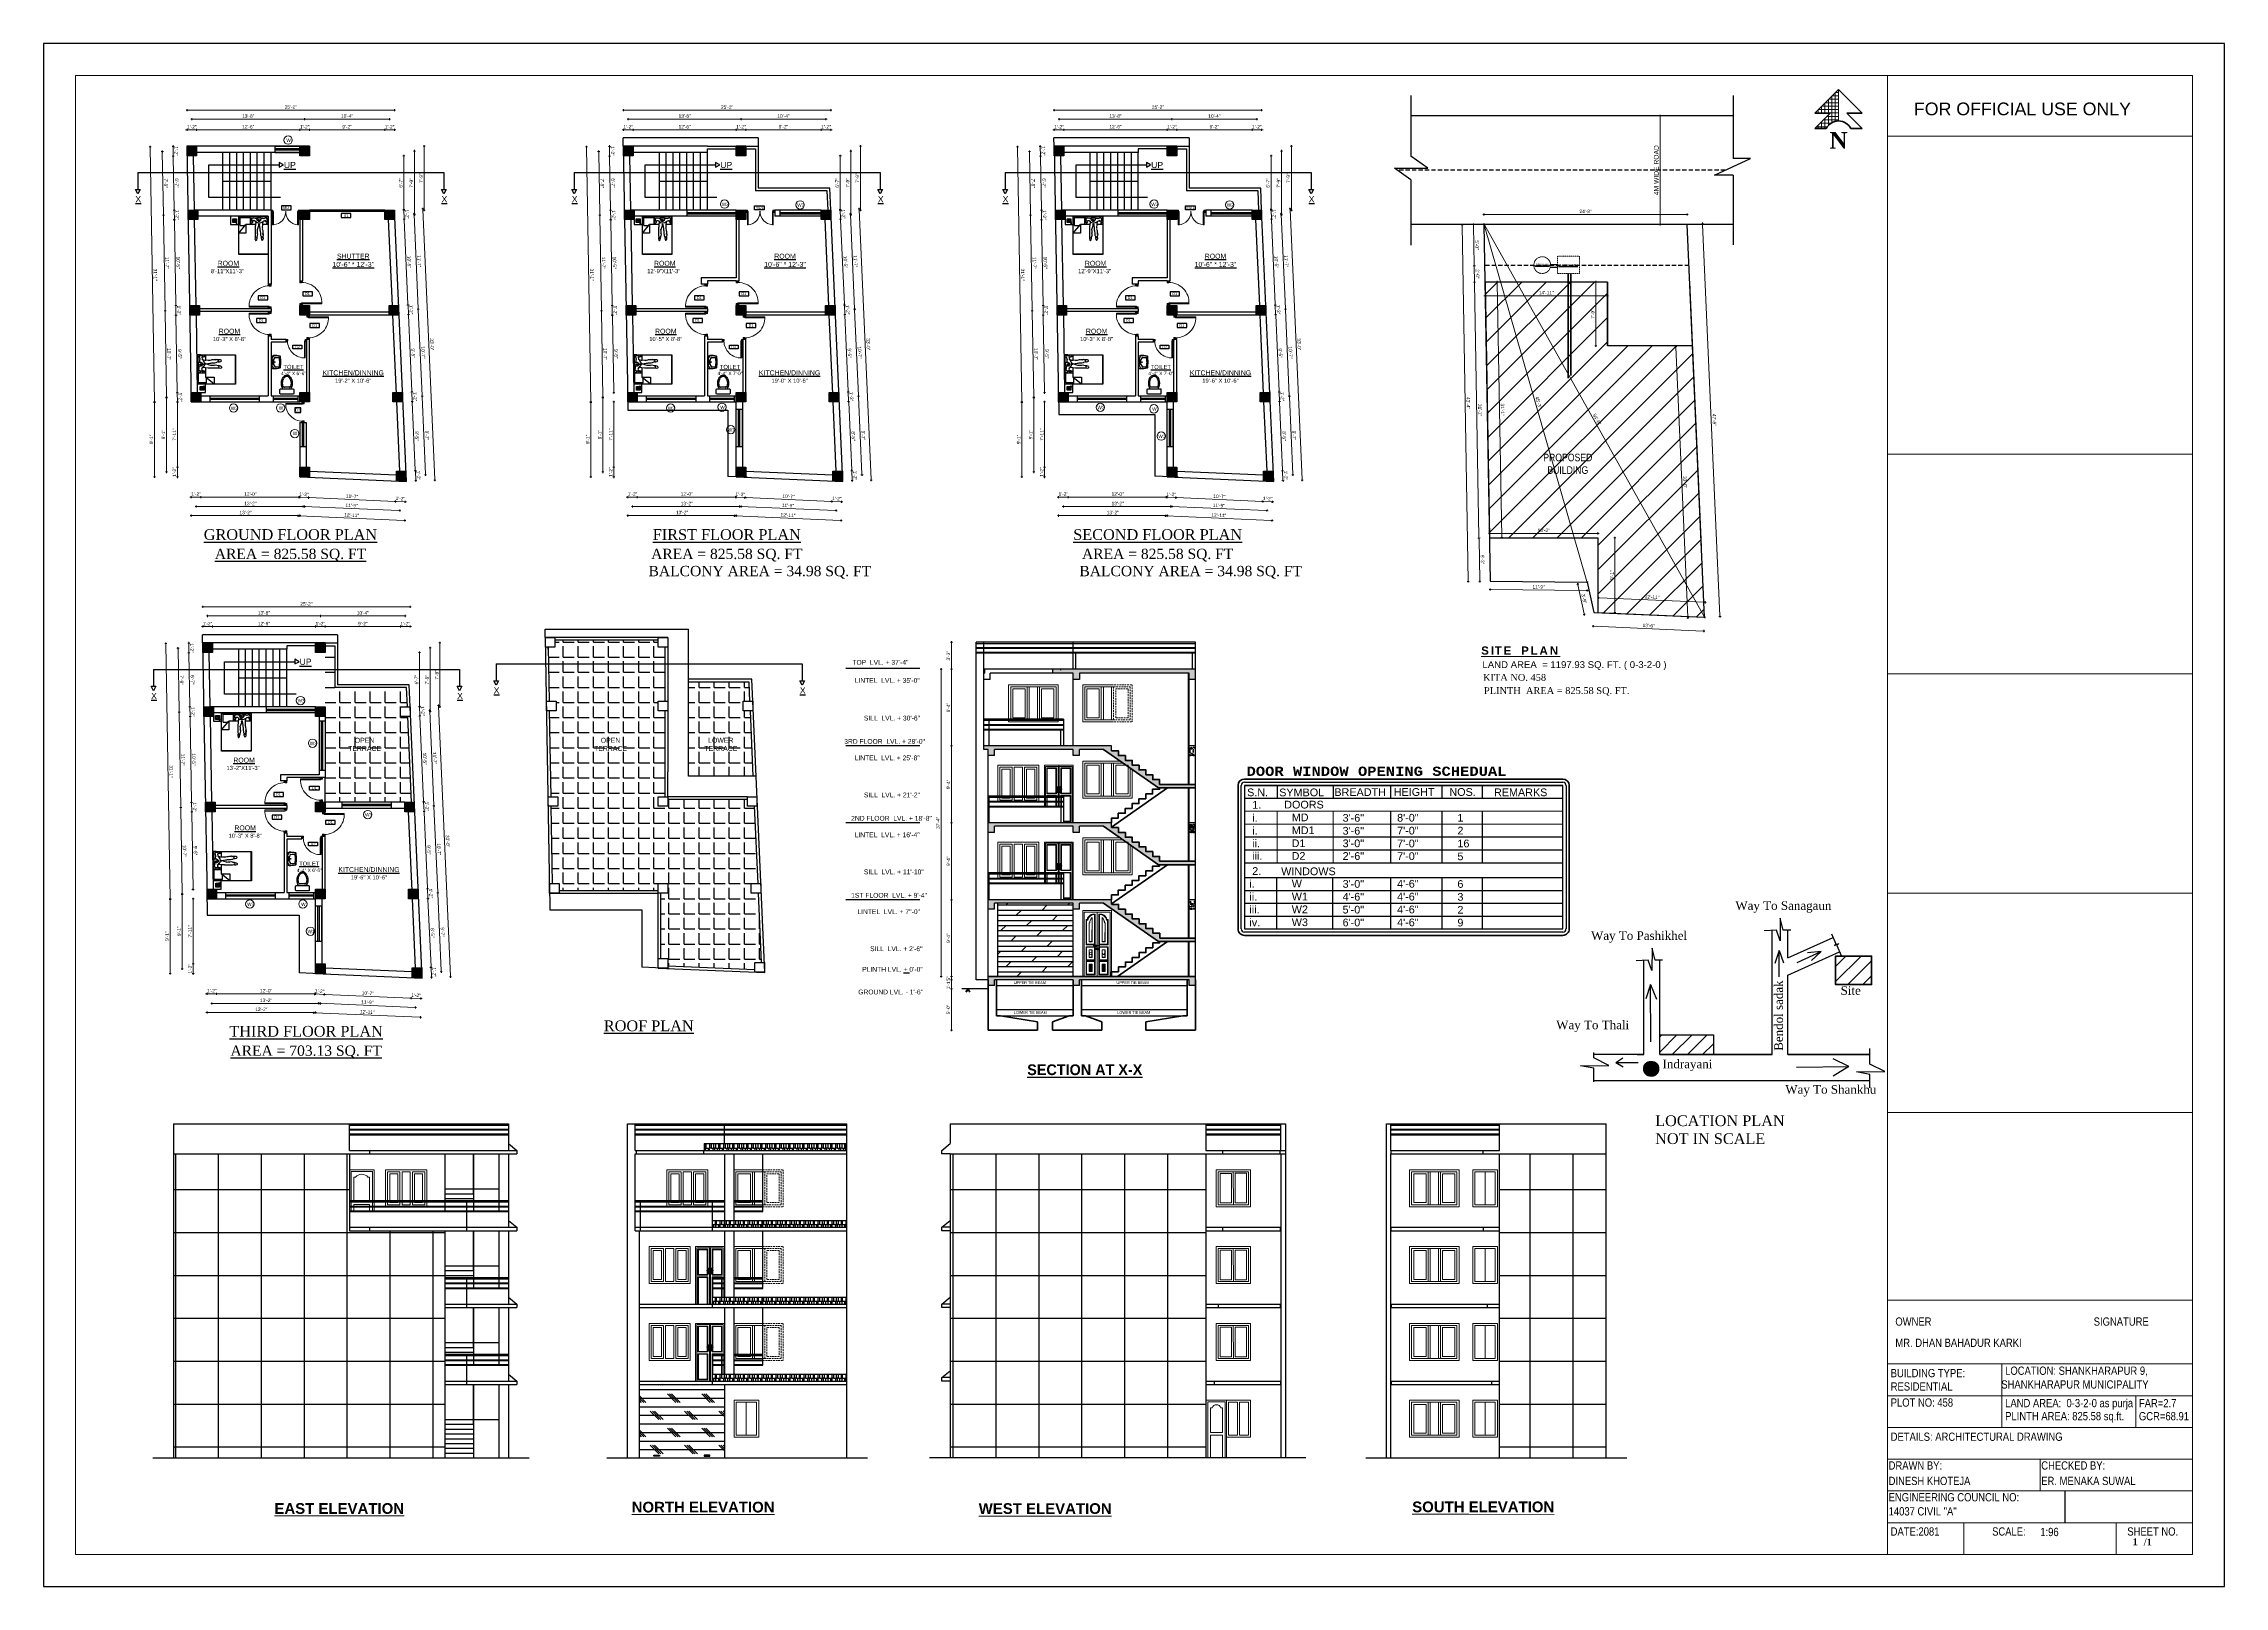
# Model space of a CAD drawing. Header units: inches. Extents: x -4763 to -1586, y -14268 to -12020.
import ezdxf
from ezdxf.enums import TextEntityAlignment as Align

# ---------------------------------------------------------------- set-up
doc = ezdxf.new("R2010")
doc.units = ezdxf.units.IN
doc.header["$LTSCALE"] = 0.5
doc.header["$MEASUREMENT"] = 0
doc.header["$PDMODE"] = 66
doc.linetypes.add('DASHED2', pattern=[0.375, 0.25, -0.125])
doc.linetypes.add('HIDDEN', pattern=[0.375, 0.25, -0.125])
doc.layers.add('A-Wall', color=7, linetype='Continuous')
doc.layers.add('furniture', color=31, linetype='Continuous')
for name, color, linetype, lineweight in [('A_Title Text', 105, 'Continuous', 60), ('BOUNDARY', 210, 'Continuous', 35), ('door', 202, 'Continuous', 5), ('dotted', 131, 'HIDDEN', 13), ('DW elev', 123, 'Continuous', 25), ('DW-SEC', 24, 'Continuous', 25), ('Ele', 7, 'Continuous', 30), ('ELE1', 3, 'Continuous', 9), ('furnitures', 45, 'Continuous', 9), ('hatch', 9, 'Continuous', 0), ('river', 7, 'DASHED2', 25), ('TEXT', 220, 'Continuous', 9), ('Text 0.200', 122, 'Continuous', 20), ('Toilet', 7, 'Continuous', 25), ('wall', 20, 'Continuous', 40), ('win', 5, 'Continuous', 18)]:
    doc.layers.add(name, color=color, linetype=linetype, lineweight=lineweight)
doc.styles.add('14 INCH', font='times.ttf', dxfattribs={"height": 14})
doc.styles.add('arial', font='arial.ttf')
doc.styles.add('COURIER', font='courbd.ttf')
doc.styles.add('ordinary', font='ARIALN.TTF')
doc.styles.get("Standard").update_dxf_attribs({"font": 'arial.ttf'})
doc.styles.add('TIMES 96', font='times.ttf', dxfattribs={"height": 8})
doc.dimstyles.new('S8', dxfattribs={"dimtxt": 5, "dimasz": 1, "dimexe": 6, "dimexo": 18, "dimgap": 1.9375, "dimtad": 1, "dimdec": 0, "dimzin": 3, "dimdsep": 46, "dimlunit": 4, "dimtxsty": 'Standard', "dimblk": 'dot 2', "dimcen": 12, "dimse1": 1, "dimse2": 1, "dimclrd": 1, "dimclre": 1, "dimclrt": 256, "dimadec": 0, "dimazin": 0, "dimtfac": 0.75, "dimtdec": 0, "dimtix": 1, "dimtmove": 1, "dimatfit": 3, "dimldrblk": 'DOT', "dimfxl": 1, "dimtolj": 1, "dimtzin": 0, "dimlwd": 9, "dimlwe": 9, "dimarcsym": 0})
pattern_1 = [(0, (-14495.334, 0), (0, 22), [16, -6]), (90, (-14495.334, 0), (-22, 1e-15), [16, -6])]
pattern_2 = [(0, (-14610.064, 0), (0, 22), [16, -6]), (90, (-14610.064, 0), (-22, 1e-15), [16, -6])]

# ---------------------------------------------------------------- blocks, each defined once
blk = doc.blocks.new('SDEGH')
at = {"layer": 'TEXT'}
h = blk.add_hatch(dxfattribs=at)
h.set_pattern_fill('NET', color=256, scale=40, style=0)
h.set_pattern_definition([(0, (43922.391, -13181.093), (0, 5), []), (90, (43922.391, -13181.093), (-5, 3e-16), [])])
h.paths.add_polyline_path([(52300.8, -9226.1), (52266.3, -9260.6), (52288.8, -9260.6), (52266.3, -9283.1), (52282.8, -9283.1, -0.284572), (52300.8, -9272)])
blk.add_line((52300.8, -9226.1), (52300.8, -9272), dxfattribs=at)
at = {"layer": 'wall'}
for p, q in [((52266.3, -9260.6), (52300.8, -9226.1)), ((52335.4, -9260.6), (52300.8, -9226.1)), ((52266.3, -9260.6), (52288.8, -9260.6)), ((52266.3, -9283.1), (52288.8, -9260.6)), ((52335.4, -9260.6), (52312.9, -9260.6)), ((52335.4, -9283.1), (52312.9, -9260.6)), ((52266.3, -9283.1), (52282.8, -9283.1)), ((52335.4, -9283.1), (52318.8, -9283.1))]:
    blk.add_line(p, q, dxfattribs=at)
blk.add_arc((52300.8, -9292), 20.1, 26.4605, 153.5395, dxfattribs=at)
at = {"layer": 'Defpoints', "insert": (52287.7, -9288.2), "char_height": 24, "width": 23.16, "attachment_point": 1}
blk.add_mtext('{\\fTimes New Roman|b1|i0|c0|p18;N}', dxfattribs=at)
blk = doc.blocks.new('dot1')
at = {"layer": 'hatch'}
h = blk.add_hatch(color=256, dxfattribs=at)
edge = h.paths.add_edge_path()
edge.add_arc((0, 0), 1, 0, 360)
for p, q in [((3, 0), (-3, 0)), ((0, 3), (0, -3))]:
    blk.add_line(p, q, dxfattribs=at)
blk.add_circle((0, 0), 1, dxfattribs=at)
blk = doc.blocks.new('dot 2')
at = {"layer": 'hatch', "xscale": 0.5, "yscale": 0.5, "zscale": 0.5}
blk.add_blockref('dot1', (0, 0), dxfattribs=at)
blk = doc.blocks.new('*D1539')
at = {"layer": 'Defpoints', "color": 0, "transparency": 16777216}
for p in [(-4382.8, -12130.1), (-4547.2, -12169.5), (-4382.8, -12169.5)]:
    blk.add_point(p, dxfattribs=at)
at = {"layer": 'Toilet', "color": 1, "lineweight": 9, "transparency": 16777216}
blk.add_line((-4546.2, -12130.1), (-4383.8, -12130.1), dxfattribs=at)
at = {"layer": 'Toilet', "color": 1, "lineweight": 9, "transparency": 16777216, "rotation": 180}
blk.add_blockref('dot 2', (-4547.2, -12130.1), dxfattribs=at)
at = {"layer": 'Toilet', "color": 1, "lineweight": 9, "transparency": 16777216}
blk.add_blockref('dot 2', (-4382.8, -12130.1), dxfattribs=at)
at = {"layer": 'Toilet', "transparency": 16777216, "insert": (-4465, -12125.6), "char_height": 5, "attachment_point": 5}
blk.add_mtext('\\A1;13\'-8"', dxfattribs=at)
blk = doc.blocks.new('_Dot')
at = {"color": 0, "linetype": 'ByBlock', "lineweight": -2}
blk.add_line((-0.5, 0), (-1, 0), dxfattribs=at)
at = {"color": 0, "linetype": 'ByBlock', "const_width": 0.5}
blk.add_lwpolyline([(-0.25, 0, 1), (0.25, 0, 1)], format="xyb", close=True, dxfattribs=at)
blk = doc.blocks.new('*D1540')
at = {"layer": 'Defpoints', "color": 0, "transparency": 16777216}
for p in [(-4259, -12130.1), (-4382.8, -12169.5), (-4259, -12262.5)]:
    blk.add_point(p, dxfattribs=at)
at = {"layer": 'Toilet', "color": 1, "lineweight": 9, "transparency": 16777216}
blk.add_line((-4381.8, -12130.1), (-4260, -12130.1), dxfattribs=at)
at = {"layer": 'Toilet', "color": 1, "lineweight": 9, "transparency": 16777216, "rotation": 180}
blk.add_blockref('dot 2', (-4382.8, -12130.1), dxfattribs=at)
at = {"layer": 'Toilet', "color": 1, "lineweight": 9, "transparency": 16777216}
blk.add_blockref('dot 2', (-4259, -12130.1), dxfattribs=at)
at = {"layer": 'Toilet', "transparency": 16777216, "insert": (-4320.9, -12125.6), "char_height": 5, "attachment_point": 5}
blk.add_mtext('\\A1;10\'-4"', dxfattribs=at)
blk = doc.blocks.new('BED3')
at = {"layer": 'furniture'}
for p, q in [((82.7, 78), (22.7, 78)), ((22.7, 78), (22.7, 0)), ((82.7, 77.1), (22.7, 77.1)), ((55.6, 46.2), (56.4, 49)), ((55.8, 43.8), (55.6, 46.2)), ((56.2, 42.8), (57.8, 44.8)), ((56.4, 49), (57, 49.7)), ((57, 49.7), (57.6, 49.7)), ((57.6, 49.7), (58.5, 49)), ((57.8, 44.8), (58.8, 44.1)), ((58.5, 49), (59.2, 48.1)), ((59.2, 48.1), (60, 45.3)), ((60, 45.3), (59.9, 42.6)), ((68.2, 45), (69.1, 47.7)), ((68.2, 43.6), (68.2, 45)), ((69.1, 47.7), (69.8, 48.7)), ((69.8, 48.7), (70.5, 48.9)), ((70.5, 48.9), (71.6, 48.3)), ((71.6, 48.3), (72.4, 46.9)), ((72.4, 46.9), (72.7, 44.6)), ((72.7, 44.6), (72.5, 42.3)), ((82.7, 0), (82.7, 78)), ((6, 16.7), (22.7, 16.7)), ((6, 0), (6, 16.7)), ((22.7, 0), (6, 0)), ((10.4, 13.1, 27.8), (10.4, 5.5, 27.8)), ((18, 13.1, 27.8), (10.4, 13.1, 27.8)), ((10.4, 5.5, 27.8), (18, 5.5, 27.8)), ((11.4, 11.9, 27.8), (11.4, 7.8, 27.8)), ((14.9, 11.9, 27.8), (11.4, 11.9, 27.8)), ((11.4, 7.8, 27.8), (14.9, 7.8, 27.8)), ((12.3, 11.2, 27.8), (12.3, 11.2, 27.8)), ((12.3, 10.3, 27.8), (12.3, 10.3, 27.8)), ((12.3, 9.4, 27.8), (12.3, 9.4, 27.8)), ((12.3, 8.6, 27.8), (12.3, 8.6, 27.8)), ((14.1, 6.8, 27.8), (12.3, 6.8, 27.8)), ((12.3, 6.8, 27.8), (12.3, 6.4, 27.8)), ((12.3, 6.4, 27.8), (14.1, 6.4, 27.8)), ((13.1, 11.2, 27.8), (13.1, 11.2, 27.8)), ((13.1, 10.3, 27.8), (13.1, 10.3, 27.8)), ((13.1, 9.4, 27.8), (13.1, 9.4, 27.8)), ((13.1, 8.6, 27.8), (13.1, 8.6, 27.8)), ((14, 11.2, 27.8), (14, 11.2, 27.8)), ((14, 10.3, 27.8), (14, 10.3, 27.8)), ((14, 9.4, 27.8), (14, 9.4, 27.8)), ((14, 8.6, 27.8), (14, 8.6, 27.8)), ((14.1, 6.4, 27.8), (14.1, 6.8, 27.8)), ((14.9, 7.8, 27.8), (14.9, 11.9, 27.8)), ((16.2, 7, 27.8), (16.2, 11.6, 27.8)), ((17, 12.5, 27.8), (17.4, 13.6, 27.8)), ((17.2, 13.8, 27.8), (17.7, 14, 27.8)), ((17.2, 7, 27.8), (17.2, 11.6, 27.8)), ((17.4, 14.1, 27.8), (17.9, 14.3, 27.8)), ((17.6, 14.5, 27.8), (18.1, 14.7, 27.8)), ((17.7, 14.9, 27.8), (18.3, 15.1, 27.8)), ((18, 5.5, 27.8), (18, 13.1, 27.8)), ((18.1, 11.4, 27.8), (18.7, 11.5, 27.8)), ((18.2, 15.3, 27.8), (18.8, 15.5, 27.8)), ((18.3, 11.7, 27.8), (18.9, 11.9, 27.8)), ((18.5, 12.1, 27.8), (19, 12.3, 27.8)), ((18.7, 15.1, 27.8), (19.2, 15.3, 27.8)), ((18.7, 12.5, 27.8), (19.2, 12.7, 27.8)), ((18.9, 14.7, 27.8), (19.4, 14.9, 27.8)), ((18.9, 12.8, 27.8), (19.4, 13, 27.8)), ((19, 14.3, 27.8), (19.6, 14.5, 27.8)), ((19, 14, 27.8), (19.6, 14.1, 27.8)), ((19, 13.6, 27.8), (19.6, 13.8, 27.8)), ((19, 13.2, 27.8), (19.6, 13.4, 27.8)), ((37.3, 34.3, 11.4), (22.7, 34.3, 11.4)), ((22.7, 34.3, 11.4), (37.3, 16.7, 11.4)), ((22.7, 16.7), (22.7, 0)), ((22.7, 0.9), (82.7, 0.9)), ((82.7, 0), (22.7, 0)), ((25.6, 19, 12.8), (35, 19, 12.8)), ((25.6, 19, 12.8), (25.6, 2.4, 12.8)), ((25.6, 2.4, 12.8), (45.9, 2.4, 12.8)), ((37.3, 16.7, 11.4), (37.3, 34.3, 11.4)), ((56.5, 16.7, 11.4), (37.3, 16.7, 11.4)), ((45.9, 2.4, 12.8), (45.9, 16.7, 12.8)), ((48.1, 14), (47.5, 11.6)), ((47.5, 11.6), (47.8, 10.4)), ((47.8, 10.4), (49.2, 8.7)), ((48.6, 14.2), (48.1, 14)), ((49.2, 13.3), (48.6, 14.2)), ((49.5, 13.7), (49.2, 13.3)), ((49.2, 8.7), (49.5, 9.7)), ((49.2, 8.7), (49.4, 6.5)), ((49.4, 6.5), (50.7, 3.8)), ((50.2, 14.5), (49.5, 14.3)), ((49.5, 14.3), (49.5, 13.7)), ((49.5, 9.7), (50.2, 10.3)), ((50.8, 12), (50, 14.4)), ((50.2, 10.3), (50.8, 10.4)), ((50.6, 10.4), (50.8, 12)), ((50.7, 3.8), (52.8, 3.2)), ((52.3, 8.6), (50.8, 10.4)), ((53, 9.1), (52.5, 8.8)), ((52.8, 3.2), (56.3, 3.8)), ((54, 9.5), (53, 9.1)), ((55.2, 9), (54, 9.5)), ((56, 9.9), (54.9, 8.7)), ((56.1, 43.2), (55.8, 43.8)), ((55.8, 39.3), (56.2, 42.8)), ((55.9, 37.4), (55.8, 39.3)), ((55.9, 28.4), (55.9, 37.4)), ((55.9, 23.3), (55.9, 28.4)), ((56.1, 22.4), (55.9, 23.3)), ((57, 10.6), (56, 9.9)), ((56.5, 16.3), (56.1, 22.4)), ((57.2, 14.1), (56.5, 16.3)), ((56.5, 4), (58.2, 3.7)), ((57.2, 10.9), (57, 12.7)), ((58.2, 11), (57, 10.6)), ((57.1, 12.8), (57.5, 14.7)), ((58.7, 12.5), (58, 11.1)), ((58.2, 3.7), (60.1, 4.2)), ((60.5, 13.6), (58.7, 12.5)), ((58.8, 44.1), (59.9, 42.5)), ((60.5, 8.6), (59.6, 7.2)), ((59.6, 7.2), (59.8, 4.6)), ((59.8, 4.6), (61.1, 2.7)), ((59.9, 42.5), (61.1, 39.6)), ((60.1, 43.6), (60.2, 41.8)), ((60.4, 35), (61, 33.2)), ((61, 8.2), (60.4, 8.1)), ((63.4, 14.2), (60.5, 13.6)), ((62.5, 11), (60.5, 8.6)), ((61, 30.2), (60.6, 26.9)), ((60.7, 27.3), (62.3, 22.9)), ((61.5, 36.8), (60.9, 33.7)), ((61, 33.2), (61, 30.2)), ((61.9, 7.7), (61, 8.2)), ((61.1, 39.6), (61.5, 36.8)), ((61.1, 2.7), (63.3, 2.1)), ((63.5, 8.8), (61.9, 7.7)), ((61.9, 7.6), (62.6, 4.5)), ((62.1, 15.9), (63.3, 16.4)), ((62.3, 22.9), (63.5, 19.2)), ((63.5, 11.1), (62.5, 11)), ((64.2, 8.3), (62.9, 8.3)), ((63.3, 2.1), (64.7, 2.1)), ((65.4, 14.3), (63.4, 14.2)), ((64, 6.3), (63.4, 6.5)), ((63.5, 19.2), (64, 16.8)), ((64.4, 10.7), (63.5, 11.1)), ((64.8, 9.2), (63.5, 8.8)), ((65.1, 5.8), (64, 6.3)), ((64.4, 16.7), (65.5, 25.6)), ((65.4, 10.2), (64.4, 10.7)), ((64.7, 16.7), (65.3, 16)), ((64.7, 2.1), (65.4, 2.3)), ((65.9, 9.1), (64.8, 9.2)), ((67.6, 13.6), (65.4, 14.3)), ((66.2, 9.1), (65.4, 10.2)), ((65.4, 2.3), (66.3, 2.3)), ((65.5, 25.6), (65.7, 28)), ((65.7, 28), (66.2, 29.6)), ((66.5, 8.8), (65.9, 9.1)), ((66.2, 29.6), (66.6, 35.4)), ((66.2, 29.6), (66.4, 29.7)), ((66.3, 2.3), (67.1, 3.2)), ((67.7, 6.9), (66.5, 8.8)), ((66.6, 35.4), (66.9, 38.4)), ((67, 3.1), (66.6, 3.8)), ((66.7, 7), (67.8, 5.4)), ((66.9, 38.4), (67.4, 39.6)), ((67.1, 3.2), (68, 3.9)), ((67.4, 39.6), (68.7, 42.7)), ((70.4, 12), (67.6, 13.6)), ((67.9, 5.1), (67.7, 6.9)), ((68, 3.9), (67.9, 5.1)), ((70, 4.4), (68.1, 4.8)), ((68.6, 42.7), (68.2, 43.6)), ((68.7, 42.7), (70.2, 43.7)), ((70.9, 11.8), (70, 12.1)), ((72, 4.6), (70, 4.4)), ((70.2, 43.7), (71.5, 41.6)), ((70.6, 16.2), (70.2, 16.1)), ((70.6, 23.8), (71, 23.1)), ((71.3, 15.9), (70.6, 16.2)), ((71.8, 28.1), (70.9, 25.6)), ((72.2, 11.1), (70.9, 11.8)), ((71.3, 24.4), (71, 23.1)), ((71, 23.1), (71.5, 17.3)), ((71.1, 25.9), (71.3, 24.4)), ((71.5, 17.3), (71.3, 15.1)), ((82.7, 16.7, 11.4), (71.4, 16.7, 11.4)), ((71.4, 14.9), (71.7, 13.5)), ((71.5, 41.6), (72.5, 39.9)), ((71.7, 13.5), (72.2, 11.3)), ((72.2, 29.8), (71.8, 28.1)), ((71.9, 37.5), (72.5, 32.1)), ((73.8, 5.4), (72, 4.6)), ((72.5, 32.1), (72.2, 29.8)), ((73.3, 10.2), (72.2, 11.1)), ((72.5, 42.3), (72.3, 40.6)), ((72.5, 39.9), (73.1, 38.4)), ((73.3, 37.9), (72.5, 33.3)), ((73.1, 38.4), (73.3, 37.9)), ((74.1, 9.1), (73.3, 10.2)), ((74.7, 9.9), (73.6, 9.9)), ((74.2, 5), (73.8, 5.4)), ((78.5, 3.6), (74.2, 5)), ((77.2, 8.9), (74.7, 9.9)), ((78.5, 10.8), (77.2, 8.9)), ((80.1, 10.2), (78.5, 10.8)), ((79.6, 4), (78.5, 3.6)), ((78.7, 12.6), (79.3, 14.2)), ((78.8, 10.7), (78.7, 12.6)), ((79.3, 14.2), (79.4, 15.1)), ((79.4, 15.1), (79.9, 15.3)), ((80.1, 4.8), (79.6, 4)), ((80.1, 15), (79.9, 15.3)), ((80.1, 15), (80.3, 13.7)), ((80.6, 9.6), (80.1, 10.2)), ((80.8, 8.9), (80.1, 4.8)), ((80.3, 13.7), (80.8, 13.6)), ((80.4, 14.4), (81.3, 13.4)), ((81.6, 11.4), (80.7, 9.6)), ((80.7, 9.6), (80.8, 8.9)), ((81.3, 13.4), (81.6, 11.4)), ((82.7, 0), (82.7, 16.7))]:
    blk.add_line(p, q, dxfattribs=at)
blk.add_lwpolyline([(80.4, 6.5), (82.7, 6.5), (82.7, 0.9), (47.5, 0.9), (47.5, 6.5), (49.5, 6.5)], dxfattribs=at)
for centre, start, end in [((16.7, 11.6, 27.8), 298.4915, 241.5085), ((16.7, 7, 27.8), 118.4915, 61.5085)]:
    blk.add_arc(centre, 0.972, start, end, dxfattribs=at)
blk = doc.blocks.new('mb-lavabo5')
for p, q in [((-219, 0), (-242, -85)), ((219, 0), (-219, 0)), ((219, 0), (242, -85)), ((-230, -85), (-242, -85)), ((-170, -154), (-163, -284)), ((170, -154), (163, -284)), ((242, -85), (230, -85))]:
    blk.add_line(p, q)
for centre, radius in [((-76, -52), 7.7), ((-76, -52), 7.93), ((-38, -52), 7.93), ((-38, -52), 7.7), ((0, -135), 11.3), ((0, -52), 7.93), ((0, -135), 7.55), ((38, -52), 7.7), ((38, -52), 7.93), ((76, -52), 7.7), ((76, -52), 7.93)]:
    blk.add_circle(centre, radius)
for centre, radius, start, end in [((1005, -72), 1246, 180.6088, 191.79329), ((-12, -360), 351, 88.06824, 128.4553), ((1017, -72), 1246, 180.6088, 191.41424), ((-195, -322), 21.2, 191.79329, 262.16231), ((-185, -314), 21.2, 191.41424, 263.56906), ((-4, 1285), 1640, 263.22491, 270.14813), ((-4, 1285), 1631, 263.56906, 270.14895), ((-154, -153), 15.1, 134.05689, 182.96688), ((-20, -292), 208, 84.34721, 134.05689), ((-142, -283), 21.2, 182.96688, 260.96534), ((18, 723), 1040, 260.98812, 269.03909), ((12, -360), 351, 51.5447, 91.93176), ((20, -292), 208, 45.94311, 95.65279), ((4, 1285), 1631, 269.85105, 276.43094), ((4, 1285), 1640, 269.85187, 276.77509), ((-18, 723), 1040, 271.02446, 279.02188), ((142, -283), 21.2, 279.03466, 357.03312), ((154, -153), 15.1, 357.03312, 45.94311), ((185, -314), 21.2, 276.43094, 348.58576), ((195, -322), 21.2, 277.83769, 348.20671), ((-1017, -72), 1246, 348.58576, 359.3912), ((-1005, -72), 1246, 348.20671, 359.3912)]:
    blk.add_arc(centre, radius, start, end)
blk = doc.blocks.new('mb-boncau1')
at = {"linetype": 'Continuous'}
for p, q in [((225, 0), (-225, 0)), ((-250, -25), (-250, -175)), ((-225, -200), (225, -200)), ((250, -175), (250, -25))]:
    blk.add_line(p, q, dxfattribs=at)
at = {"color": 44, "linetype": 'Continuous'}
for p, q in [((-133, -270), (133, -270)), ((-86, -248), (-96, -248)), ((-96, -248), (-96, -270)), ((-96, -270), (-86, -270)), ((-86, -270), (-86, -248)), ((86, -248), (96, -248)), ((86, -270), (86, -248)), ((96, -270), (86, -270)), ((96, -248), (96, -270))]:
    blk.add_line(p, q, dxfattribs=at)
at = {"linetype": 'Continuous'}
for centre, radius, start, end in [((-225, -25), 25, 90, 180), ((225, -25), 25, 0, 90), ((-225, -175), 25, 180, 270), ((264, -401), 458, 164.92686, 180), ((264, -401), 458, 180, 195.07314), ((134, -366), 323, 149.09657, 164.92686), ((134, -436), 323, 195.07314, 213.03155), ((52, -490), 226, 213.03155, 237.50023), ((0, -571), 129, 237.50023, 270), ((0, -571), 129, 270, 302.49977), ((-52, -490), 226, 302.49977, 326.96845), ((-134, -436), 323, 326.96845, 344.92686), ((-134, -366), 323, 15.07314, 30.90343), ((-264, -401), 458, 0, 15.07314), ((-264, -401), 458, 344.92686, 0), ((225, -175), 25, 270, 0)]:
    blk.add_arc(centre, radius, start, end, dxfattribs=at)
at = {"color": 44, "linetype": 'Continuous'}
for centre, radius, start, end in [((264, -401), 418, 164.92686, 180), ((264, -401), 418, 180, 195.07314), ((134, -366), 283, 160.17598, 164.92686), ((134, -436), 283, 195.07314, 213.03155), ((52, -490), 186, 213.03155, 237.50023), ((0, -571), 89.3, 237.50023, 270), ((0, -571), 89.3, 270, 302.49977), ((-52, -490), 186, 302.49977, 326.96845), ((-134, -436), 283, 326.96845, 344.92686), ((-134, -366), 283, 15.07314, 19.82402), ((-264, -401), 418, 0, 15.07314), ((-264, -401), 418, 344.92686, 0)]:
    blk.add_arc(centre, radius, start, end, dxfattribs=at)
blk = doc.blocks.new('A$C27B36B59')
at = {"layer": 'door'}
for p, q in [((0, 4), (0, 0)), ((2.5, 4), (0, 4)), ((0, 0), (3, 0)), ((2.5, 2.5), (2.5, 4)), ((3, 2.5), (2.5, 2.5)), ((3, 0), (3, 2.5))]:
    blk.add_line(p, q, dxfattribs=at)
for centre, radius, start, end in [((-1.4, -0.5), 4.75, 22.1411, 72.838), ((1.3, 2.1), 1.64, 45.138, 144.8948), ((2.2, 0.3), 2.49, 83.3149, 152.658), ((0.1, 0.4), 2.05, 349.4875, 93.6805), ((2, -0.5), 2.01, 58.7447, 166.495), ((-0.1, 0.3), 1.13, 343.542, 86.947), ((2.1, -0.4), 1.17, 38.2816, 160.1519)]:
    blk.add_arc(centre, radius, start, end, dxfattribs=at)
blk = doc.blocks.new('D2')
at = {"layer": 'door'}
for p, q in [((74474, 24047.6), (74474, 24018.1)), ((74474, 24047.6), (74475.5, 24047.6)), ((74475.5, 24047.6), (74475.5, 24018.1))]:
    blk.add_line(p, q, dxfattribs=at)
blk.add_arc((74474, 24047.6), 29.5, 180, 272.9146, dxfattribs=at)
at = {"layer": 'door', "xscale": -1, "rotation": 180}
blk.add_blockref('A$C27B36B59', (74442, 24050.1), dxfattribs=at)
at = {"layer": 'door', "rotation": 180}
blk.add_blockref('A$C27B36B59', (74478, 24050.1), dxfattribs=at)
blk = doc.blocks.new('*D1541')
at = {"layer": 'Defpoints', "color": 0, "transparency": 16777216}
for p in [(-4554.2, -12169.5), (-4540.2, -12145.7), (-4540.2, -12169.5)]:
    blk.add_point(p, dxfattribs=at)
at = {"layer": 'Toilet', "color": 1, "lineweight": 9, "transparency": 16777216}
for p, q in [((-4555.2, -12145.7), (-4556.2, -12145.7)), ((-4554.2, -12145.7), (-4540.2, -12145.7)), ((-4539.2, -12145.7), (-4538.2, -12145.7))]:
    blk.add_line(p, q, dxfattribs=at)
blk.add_blockref('dot 2', (-4554.2, -12145.7), dxfattribs=at)
at = {"layer": 'Toilet', "color": 1, "lineweight": 9, "transparency": 16777216, "rotation": 180}
blk.add_blockref('dot 2', (-4540.2, -12145.7), dxfattribs=at)
at = {"layer": 'Toilet', "transparency": 16777216, "insert": (-4547.2, -12141.3), "char_height": 5, "attachment_point": 5}
blk.add_mtext('\\A1;1\'-2"', dxfattribs=at)
blk = doc.blocks.new('*D1542')
at = {"layer": 'Defpoints', "color": 0, "transparency": 16777216}
for p in [(-4540.2, -12169.5), (-4389.8, -12145.7), (-4389.8, -12169.5)]:
    blk.add_point(p, dxfattribs=at)
at = {"layer": 'Toilet', "color": 1, "lineweight": 9, "transparency": 16777216}
blk.add_line((-4539.2, -12145.7), (-4390.8, -12145.7), dxfattribs=at)
at = {"layer": 'Toilet', "color": 1, "lineweight": 9, "transparency": 16777216, "rotation": 180}
blk.add_blockref('dot 2', (-4540.2, -12145.7), dxfattribs=at)
at = {"layer": 'Toilet', "color": 1, "lineweight": 9, "transparency": 16777216}
blk.add_blockref('dot 2', (-4389.8, -12145.7), dxfattribs=at)
at = {"layer": 'Toilet', "transparency": 16777216, "insert": (-4465, -12141.2), "char_height": 5, "attachment_point": 5}
blk.add_mtext('\\A1;12\'-6"', dxfattribs=at)
blk = doc.blocks.new('*D1543')
at = {"layer": 'Defpoints', "color": 0, "transparency": 16777216}
for p in [(-4389.8, -12169.5), (-4375.8, -12145.7), (-4375.8, -12169.5)]:
    blk.add_point(p, dxfattribs=at)
at = {"layer": 'Toilet', "color": 1, "lineweight": 9, "transparency": 16777216}
for p, q in [((-4390.8, -12145.7), (-4391.8, -12145.7)), ((-4389.8, -12145.7), (-4375.8, -12145.7)), ((-4374.8, -12145.7), (-4373.8, -12145.7))]:
    blk.add_line(p, q, dxfattribs=at)
blk.add_blockref('dot 2', (-4389.8, -12145.7), dxfattribs=at)
at = {"layer": 'Toilet', "color": 1, "lineweight": 9, "transparency": 16777216, "rotation": 180}
blk.add_blockref('dot 2', (-4375.8, -12145.7), dxfattribs=at)
at = {"layer": 'Toilet', "transparency": 16777216, "insert": (-4382.8, -12141.3), "char_height": 5, "attachment_point": 5}
blk.add_mtext('\\A1;1\'-2"', dxfattribs=at)
blk = doc.blocks.new('*D1544')
at = {"layer": 'Defpoints', "color": 0, "transparency": 16777216}
for p in [(-4375.8, -12169.5), (-4266, -12145.7), (-4266, -12264.5)]:
    blk.add_point(p, dxfattribs=at)
at = {"layer": 'Toilet', "color": 1, "lineweight": 9, "transparency": 16777216}
blk.add_line((-4374.8, -12145.7), (-4267, -12145.7), dxfattribs=at)
at = {"layer": 'Toilet', "color": 1, "lineweight": 9, "transparency": 16777216, "rotation": 180}
blk.add_blockref('dot 2', (-4375.8, -12145.7), dxfattribs=at)
at = {"layer": 'Toilet', "color": 1, "lineweight": 9, "transparency": 16777216}
blk.add_blockref('dot 2', (-4266, -12145.7), dxfattribs=at)
at = {"layer": 'Toilet', "transparency": 16777216, "insert": (-4320.9, -12141.2), "char_height": 5, "attachment_point": 5}
blk.add_mtext('\\A1;9\'-2"', dxfattribs=at)
blk = doc.blocks.new('*D1545')
at = {"layer": 'Defpoints', "color": 0, "transparency": 16777216}
for p in [(-4252, -12145.7), (-4266, -12264.5), (-4252, -12262.5)]:
    blk.add_point(p, dxfattribs=at)
at = {"layer": 'Toilet', "color": 1, "lineweight": 9, "transparency": 16777216}
for p, q in [((-4267, -12145.7), (-4268, -12145.7)), ((-4266, -12145.7), (-4252, -12145.7)), ((-4251, -12145.7), (-4250, -12145.7))]:
    blk.add_line(p, q, dxfattribs=at)
blk.add_blockref('dot 2', (-4266, -12145.7), dxfattribs=at)
at = {"layer": 'Toilet', "color": 1, "lineweight": 9, "transparency": 16777216, "rotation": 180}
blk.add_blockref('dot 2', (-4252, -12145.7), dxfattribs=at)
at = {"layer": 'Toilet', "transparency": 16777216, "insert": (-4259, -12141.3), "char_height": 5, "attachment_point": 5}
blk.add_mtext('\\A1;1\'-2"', dxfattribs=at)
blk = doc.blocks.new('*D1557')
at = {"layer": 'Defpoints', "color": 0, "transparency": 16777216}
for p in [(-4554.4, -12169.5), (-4574.3, -12183.8), (-4554.2, -12183.5)]:
    blk.add_point(p, dxfattribs=at)
at = {"layer": 'Toilet', "color": 1, "lineweight": 9, "transparency": 16777216}
for p, q in [((-4574.6, -12168.8), (-4574.6, -12167.8)), ((-4574.6, -12169.8), (-4574.3, -12183.8)), ((-4574.3, -12184.8), (-4574.3, -12185.8))]:
    blk.add_line(p, q, dxfattribs=at)
for p, rotation in [((-4574.6, -12169.8), 270.9891790651088), ((-4574.3, -12183.8), 90.98917906510874)]:
    blk.add_blockref('dot 2', p, dxfattribs=dict(at, rotation=rotation))
at = {"layer": 'Toilet', "transparency": 16777216, "insert": (-4570, -12176.7), "char_height": 5, "attachment_point": 5, "rotation": 270.9892}
blk.add_mtext('\\A1;1\'-2"', dxfattribs=at)
blk = doc.blocks.new('*D1558')
at = {"layer": 'Defpoints', "color": 0, "transparency": 16777216}
for p in [(-4554.2, -12183.5), (-4572.9, -12262.8), (-4552.6, -12262.5)]:
    blk.add_point(p, dxfattribs=at)
at = {"layer": 'Toilet', "color": 1, "lineweight": 9, "transparency": 16777216}
blk.add_line((-4574.3, -12184.8), (-4573, -12261.8), dxfattribs=at)
for p, rotation in [((-4574.3, -12183.8), 90.98917906508004), ((-4572.9, -12262.8), 270.98917906508)]:
    blk.add_blockref('dot 2', p, dxfattribs=dict(at, rotation=rotation))
at = {"layer": 'Toilet', "transparency": 16777216, "insert": (-4569.1, -12223.2), "char_height": 5, "attachment_point": 5, "rotation": 270.9892}
blk.add_mtext('\\A1;6\'-7"', dxfattribs=at)
blk = doc.blocks.new('*D1559')
at = {"layer": 'Defpoints', "color": 0, "transparency": 16777216}
for p in [(-4552.6, -12262.5), (-4572.7, -12276.8), (-4552.6, -12276.5)]:
    blk.add_point(p, dxfattribs=at)
at = {"layer": 'Toilet', "color": 1, "lineweight": 9, "transparency": 16777216}
for p, q in [((-4573, -12261.8), (-4573, -12260.8)), ((-4572.9, -12262.8), (-4572.7, -12276.8)), ((-4572.7, -12277.8), (-4572.7, -12278.8))]:
    blk.add_line(p, q, dxfattribs=at)
for p, rotation in [((-4572.9, -12262.8), 270.98917906508), ((-4572.7, -12276.8), 90.98917906508004)]:
    blk.add_blockref('dot 2', p, dxfattribs=dict(at, rotation=rotation))
at = {"layer": 'Toilet', "transparency": 16777216, "insert": (-4568.4, -12269.7), "char_height": 5, "attachment_point": 5, "rotation": 270.9892}
blk.add_mtext('\\A1;1\'-2"', dxfattribs=at)
blk = doc.blocks.new('*D1546')
at = {"layer": 'Defpoints', "color": 0, "transparency": 16777216}
for p in [(-4552.6, -12276.5), (-4570.5, -12401.8), (-4550.2, -12401.5)]:
    blk.add_point(p, dxfattribs=at)
at = {"layer": 'Toilet', "color": 1, "lineweight": 9, "transparency": 16777216}
blk.add_line((-4572.7, -12277.8), (-4570.6, -12400.8), dxfattribs=at)
for p, rotation in [((-4572.7, -12276.8), 90.98917906508004), ((-4570.5, -12401.8), 270.98917906508)]:
    blk.add_blockref('dot 2', p, dxfattribs=dict(at, rotation=rotation))
at = {"layer": 'Toilet', "transparency": 16777216, "insert": (-4567.1, -12339.2), "char_height": 5, "attachment_point": 5, "rotation": 270.9892}
blk.add_mtext('\\A1;10\'-5"', dxfattribs=at)
blk = doc.blocks.new('*D1547')
at = {"layer": 'Defpoints', "color": 0, "transparency": 16777216}
for p in [(-4570.3, -12415.8), (-4550.2, -12401.5), (-4550.2, -12415.5)]:
    blk.add_point(p, dxfattribs=at)
at = {"layer": 'Toilet', "color": 1, "lineweight": 9, "transparency": 16777216}
for p, q in [((-4570.6, -12400.8), (-4570.6, -12399.8)), ((-4570.5, -12401.8), (-4570.3, -12415.8)), ((-4570.3, -12416.8), (-4570.3, -12417.8))]:
    blk.add_line(p, q, dxfattribs=at)
for p, rotation in [((-4570.5, -12401.8), 270.98917906508), ((-4570.3, -12415.8), 90.98917906508004)]:
    blk.add_blockref('dot 2', p, dxfattribs=dict(at, rotation=rotation))
at = {"layer": 'Toilet', "transparency": 16777216, "insert": (-4566, -12408.7), "char_height": 5, "attachment_point": 5, "rotation": 270.9892}
blk.add_mtext('\\A1;1\'-2"', dxfattribs=at)
blk = doc.blocks.new('*D1548')
at = {"layer": 'Defpoints', "color": 0, "transparency": 16777216}
for p in [(-4550.2, -12415.5), (-4568.4, -12528.6), (-4548, -12528.2)]:
    blk.add_point(p, dxfattribs=at)
at = {"layer": 'Toilet', "color": 1, "lineweight": 9, "transparency": 16777216}
blk.add_line((-4570.3, -12416.8), (-4568.4, -12527.6), dxfattribs=at)
for p, rotation in [((-4570.3, -12415.8), 90.98917906508004), ((-4568.4, -12528.6), 270.98917906508)]:
    blk.add_blockref('dot 2', p, dxfattribs=dict(at, rotation=rotation))
at = {"layer": 'Toilet', "transparency": 16777216, "insert": (-4564.8, -12472.1), "char_height": 5, "attachment_point": 5, "rotation": 270.9892}
blk.add_mtext('\\A1;9\'-5"', dxfattribs=at)
blk = doc.blocks.new('*D1549')
at = {"layer": 'Defpoints', "color": 0, "transparency": 16777216}
for p in [(-4568.1, -12542.6), (-4548, -12528.2), (-4548, -12542.2)]:
    blk.add_point(p, dxfattribs=at)
at = {"layer": 'Toilet', "color": 1, "lineweight": 9, "transparency": 16777216}
for p, q in [((-4568.4, -12527.6), (-4568.4, -12526.6)), ((-4568.4, -12528.6), (-4568.1, -12542.6)), ((-4568.1, -12543.6), (-4568.1, -12544.6))]:
    blk.add_line(p, q, dxfattribs=at)
for p, rotation in [((-4568.4, -12528.6), 270.98917906508), ((-4568.1, -12542.6), 90.98917906508004)]:
    blk.add_blockref('dot 2', p, dxfattribs=dict(at, rotation=rotation))
at = {"layer": 'Toilet', "transparency": 16777216, "insert": (-4563.8, -12535.5), "char_height": 5, "attachment_point": 5, "rotation": 270.9892}
blk.add_mtext('\\A1;1\'-2"', dxfattribs=at)
blk = doc.blocks.new('*D1550')
at = {"layer": 'Defpoints', "color": 0, "transparency": 16777216}
for p in [(-4586.2, -12409.2), (-4543.2, -12408.5), (-4541, -12535.2)]:
    blk.add_point(p, dxfattribs=at)
at = {"layer": 'Toilet', "color": 1, "lineweight": 9, "transparency": 16777216}
blk.add_line((-4584.1, -12535), (-4586.2, -12410.2), dxfattribs=at)
for p, rotation in [((-4586.2, -12409.2), 90.98917906511056), ((-4584, -12536), 270.9891790651105)]:
    blk.add_blockref('dot 2', p, dxfattribs=dict(at, rotation=rotation))
at = {"layer": 'Toilet', "transparency": 16777216, "insert": (-4580.6, -12472.5), "char_height": 5, "attachment_point": 5, "rotation": 270.9892}
blk.add_mtext('\\A1;10\'-7"', dxfattribs=at)
blk = doc.blocks.new('*D1551')
at = {"layer": 'Defpoints', "color": 0, "transparency": 16777216}
for p in [(-4588.6, -12270.2), (-4545.6, -12269.5), (-4543.2, -12408.5)]:
    blk.add_point(p, dxfattribs=at)
at = {"layer": 'Toilet', "color": 1, "lineweight": 9, "transparency": 16777216}
blk.add_line((-4586.2, -12408.2), (-4588.6, -12271.2), dxfattribs=at)
for p, rotation in [((-4588.6, -12270.2), 90.98917906508001), ((-4586.2, -12409.2), 270.98917906508)]:
    blk.add_blockref('dot 2', p, dxfattribs=dict(at, rotation=rotation))
at = {"layer": 'Toilet', "transparency": 16777216, "insert": (-4583, -12339.6), "char_height": 5, "attachment_point": 5, "rotation": 270.9892}
blk.add_mtext('\\A1;11\'-7"', dxfattribs=at)
blk = doc.blocks.new('*D1560')
at = {"layer": 'Defpoints', "color": 0, "transparency": 16777216}
for p in [(-4590.2, -12177.2), (-4547.2, -12176.5), (-4545.6, -12269.5)]:
    blk.add_point(p, dxfattribs=at)
at = {"layer": 'Toilet', "color": 1, "lineweight": 9, "transparency": 16777216}
blk.add_line((-4588.6, -12269.2), (-4590.2, -12178.2), dxfattribs=at)
for p, rotation in [((-4590.2, -12177.2), 90.98917906508001), ((-4588.6, -12270.2), 270.98917906508)]:
    blk.add_blockref('dot 2', p, dxfattribs=dict(at, rotation=rotation))
at = {"layer": 'Toilet', "transparency": 16777216, "insert": (-4584.9, -12223.6), "char_height": 5, "attachment_point": 5, "rotation": 270.9892}
blk.add_mtext('\\A1;7\'-9"', dxfattribs=at)
blk = doc.blocks.new('*D1561')
at = {"layer": 'Defpoints', "color": 0, "transparency": 16777216}
for p in [(-4382.8, -12535.2), (-4584.1, -12644.2), (-4382.8, -12644.2)]:
    blk.add_point(p, dxfattribs=at)
at = {"layer": 'Toilet', "color": 1, "lineweight": 9, "transparency": 16777216}
blk.add_line((-4584.1, -12536.2), (-4584.1, -12643.2), dxfattribs=at)
for p, rotation in [((-4584.1, -12535.2), 90), ((-4584.1, -12644.2), 270)]:
    blk.add_blockref('dot 2', p, dxfattribs=dict(at, rotation=rotation))
at = {"layer": 'Toilet', "transparency": 16777216, "insert": (-4588.6, -12589.7), "char_height": 5, "attachment_point": 5, "rotation": 90}
blk.add_mtext('\\A1;9\'-1"', dxfattribs=at)
blk = doc.blocks.new('*D1562')
at = {"layer": 'Defpoints', "color": 0, "transparency": 16777216}
for p in [(-4389.8, -12542.2), (-4568.2, -12637.2), (-4389.8, -12637.2)]:
    blk.add_point(p, dxfattribs=at)
at = {"layer": 'Toilet', "color": 1, "lineweight": 9, "transparency": 16777216}
blk.add_line((-4568.2, -12543.2), (-4568.2, -12636.2), dxfattribs=at)
for p, rotation in [((-4568.2, -12542.2), 90), ((-4568.2, -12637.2), 270)]:
    blk.add_blockref('dot 2', p, dxfattribs=dict(at, rotation=rotation))
at = {"layer": 'Toilet', "transparency": 16777216, "insert": (-4572.7, -12589.7), "char_height": 5, "attachment_point": 5, "rotation": 90}
blk.add_mtext('\\A1;7\'-11"', dxfattribs=at)
blk = doc.blocks.new('*D1563')
at = {"layer": 'Defpoints', "color": 0, "transparency": 16777216}
for p in [(-4389.8, -12637.2), (-4568.2, -12651.2), (-4389.8, -12651.2)]:
    blk.add_point(p, dxfattribs=at)
at = {"layer": 'Toilet', "color": 1, "lineweight": 9, "transparency": 16777216}
for p, q in [((-4568.2, -12636.2), (-4568.2, -12635.2)), ((-4568.2, -12637.2), (-4568.2, -12651.2)), ((-4568.2, -12652.2), (-4568.2, -12653.2))]:
    blk.add_line(p, q, dxfattribs=at)
for p, rotation in [((-4568.2, -12637.2), 270), ((-4568.2, -12651.2), 90)]:
    blk.add_blockref('dot 2', p, dxfattribs=dict(at, rotation=rotation))
at = {"layer": 'Toilet', "transparency": 16777216, "insert": (-4572.7, -12644.2), "char_height": 5, "attachment_point": 5, "rotation": 90}
blk.add_mtext('\\A1;1\'-2"', dxfattribs=at)
blk = doc.blocks.new('*D1396')
at = {"layer": 'Defpoints', "color": 0, "transparency": 16777216}
for p in [(-4554.4, -12169.5), (-4601.6, -12543.1), (-4548, -12542.2)]:
    blk.add_point(p, dxfattribs=at)
at = {"layer": 'Toilet', "color": 1, "lineweight": 9, "transparency": 16777216}
blk.add_line((-4608, -12171.4), (-4601.6, -12542.1), dxfattribs=at)
for p, rotation in [((-4608, -12170.4), 90.98917906510306), ((-4601.6, -12543.1), 270.9891790651031)]:
    blk.add_blockref('dot 2', p, dxfattribs=dict(at, rotation=rotation))
at = {"layer": 'Toilet', "transparency": 16777216, "insert": (-4600.3, -12356.7), "char_height": 5, "attachment_point": 5, "rotation": 270.9892}
blk.add_mtext('\\A1;31\'-1"', dxfattribs=at)
blk = doc.blocks.new('*D1552')
at = {"layer": 'Defpoints', "color": 0, "transparency": 16777216}
for p in [(-4389.8, -12542.2), (-4601.7, -12651.2), (-4389.8, -12651.2)]:
    blk.add_point(p, dxfattribs=at)
at = {"layer": 'Toilet', "color": 1, "lineweight": 9, "transparency": 16777216}
blk.add_line((-4601.7, -12543.2), (-4601.7, -12650.2), dxfattribs=at)
for p, rotation in [((-4601.7, -12542.2), 90), ((-4601.7, -12651.2), 270)]:
    blk.add_blockref('dot 2', p, dxfattribs=dict(at, rotation=rotation))
at = {"layer": 'Toilet', "transparency": 16777216, "insert": (-4606.1, -12596.7), "char_height": 5, "attachment_point": 5, "rotation": 90}
blk.add_mtext('\\A1;9\'-1"', dxfattribs=at)
blk = doc.blocks.new('*D1553')
at = {"layer": 'Defpoints', "color": 0, "transparency": 16777216}
for p in [(-4548, -12542.2), (-4534, -12542.2), (-4548, -12680.7)]:
    blk.add_point(p, dxfattribs=at)
at = {"layer": 'Toilet', "color": 1, "lineweight": 9, "transparency": 16777216}
for p, q in [((-4549, -12680.7), (-4550, -12680.7)), ((-4534, -12680.7), (-4548, -12680.7)), ((-4533, -12680.7), (-4532, -12680.7))]:
    blk.add_line(p, q, dxfattribs=at)
blk.add_blockref('dot 2', (-4548, -12680.7), dxfattribs=at)
at = {"layer": 'Toilet', "color": 1, "lineweight": 9, "transparency": 16777216, "rotation": 180}
blk.add_blockref('dot 2', (-4534, -12680.7), dxfattribs=at)
at = {"layer": 'Toilet', "transparency": 16777216, "insert": (-4541, -12676.3), "char_height": 5, "attachment_point": 5}
blk.add_mtext('\\A1;1\'-2"', dxfattribs=at)
blk = doc.blocks.new('*D1555')
at = {"layer": 'Defpoints', "color": 0, "transparency": 16777216}
for p in [(-4389.8, -12651.2), (-4375.8, -12651.8), (-4377.1, -12681.6)]:
    blk.add_point(p, dxfattribs=at)
at = {"layer": 'Toilet', "color": 1, "lineweight": 9, "transparency": 16777216}
for p, q in [((-4392.1, -12680.9), (-4393.1, -12680.9)), ((-4391.1, -12680.9), (-4377.1, -12681.6)), ((-4376.1, -12681.6), (-4375.1, -12681.6))]:
    blk.add_line(p, q, dxfattribs=at)
for p, rotation in [((-4391.1, -12680.9), 357.5160448331329), ((-4377.1, -12681.6), 177.5160448331328)]:
    blk.add_blockref('dot 2', p, dxfattribs=dict(at, rotation=rotation))
at = {"layer": 'Toilet', "transparency": 16777216, "insert": (-4383.9, -12676.8), "char_height": 5, "attachment_point": 5, "rotation": 357.516}
blk.add_mtext('\\A1;1\'-2"', dxfattribs=at)
blk = doc.blocks.new('*D1556')
at = {"layer": 'Defpoints', "color": 0, "transparency": 16777216}
for p in [(-4375.8, -12651.8), (-4249.2, -12657.1), (-4250.5, -12687)]:
    blk.add_point(p, dxfattribs=at)
at = {"layer": 'Toilet', "color": 1, "lineweight": 9, "transparency": 16777216}
blk.add_line((-4376.1, -12681.6), (-4251.5, -12687), dxfattribs=at)
for p, rotation in [((-4377.1, -12681.6), 177.5160448331317), ((-4250.5, -12687), 357.5160448331317)]:
    blk.add_blockref('dot 2', p, dxfattribs=dict(at, rotation=rotation))
at = {"layer": 'Toilet', "transparency": 16777216, "insert": (-4313.6, -12679.8), "char_height": 5, "attachment_point": 5, "rotation": 357.516}
blk.add_mtext('\\A1;10\'-7"', dxfattribs=at)
blk = doc.blocks.new('*D1574')
at = {"layer": 'Defpoints', "color": 0, "transparency": 16777216}
for p in [(-4249.2, -12657.1), (-4235.2, -12657.1), (-4236.5, -12687.7)]:
    blk.add_point(p, dxfattribs=at)
at = {"layer": 'Toilet', "color": 1, "lineweight": 9, "transparency": 16777216}
for p, q in [((-4251.5, -12687), (-4252.5, -12687)), ((-4250.5, -12687), (-4236.5, -12687.7)), ((-4235.5, -12687.7), (-4234.5, -12687.7))]:
    blk.add_line(p, q, dxfattribs=at)
for p, rotation in [((-4250.5, -12687), 357.5160448331317), ((-4236.5, -12687.7), 177.5160448331317)]:
    blk.add_blockref('dot 2', p, dxfattribs=dict(at, rotation=rotation))
at = {"layer": 'Toilet', "transparency": 16777216, "insert": (-4243.3, -12682.9), "char_height": 5, "attachment_point": 5, "rotation": 357.516}
blk.add_mtext('\\A1;1\'-2"', dxfattribs=at)
blk = doc.blocks.new('*D1575')
at = {"layer": 'Defpoints', "color": 0, "transparency": 16777216}
for p in [(-4382.8, -12644.2), (-4242.2, -12650.1), (-4244.3, -12700.5)]:
    blk.add_point(p, dxfattribs=at)
at = {"layer": 'Toilet', "color": 1, "lineweight": 9, "transparency": 16777216}
blk.add_line((-4383.9, -12694.6), (-4245.3, -12700.4), dxfattribs=at)
for p, rotation in [((-4384.9, -12694.6), 177.5958237491187), ((-4244.3, -12700.5), 357.5958237491187)]:
    blk.add_blockref('dot 2', p, dxfattribs=dict(at, rotation=rotation))
at = {"layer": 'Toilet', "transparency": 16777216, "insert": (-4314.4, -12693), "char_height": 5, "attachment_point": 5, "rotation": 357.5958}
blk.add_mtext('\\A1;11\'-9"', dxfattribs=at)
blk = doc.blocks.new('*D1447')
at = {"layer": 'Defpoints', "color": 0, "transparency": 16777216}
for p in [(-4548, -12542.2), (-4389.8, -12542.2), (-4389.8, -12707.8)]:
    blk.add_point(p, dxfattribs=at)
at = {"layer": 'Toilet', "color": 1, "lineweight": 9, "transparency": 16777216}
blk.add_line((-4547, -12707.8), (-4390.8, -12707.8), dxfattribs=at)
at = {"layer": 'Toilet', "color": 1, "lineweight": 9, "transparency": 16777216, "rotation": 180}
blk.add_blockref('dot 2', (-4548, -12707.8), dxfattribs=at)
at = {"layer": 'Toilet', "color": 1, "lineweight": 9, "transparency": 16777216}
blk.add_blockref('dot 2', (-4389.8, -12707.8), dxfattribs=at)
at = {"layer": 'Toilet', "transparency": 16777216, "insert": (-4468.9, -12703.3), "char_height": 5, "attachment_point": 5}
blk.add_mtext('\\A1;13\'-2"', dxfattribs=at)
blk = doc.blocks.new('*D1448')
at = {"layer": 'Defpoints', "color": 0, "transparency": 16777216}
for p in [(-4389.8, -12651.2), (-4234.5, -12657.9), (-4237, -12715)]:
    blk.add_point(p, dxfattribs=at)
at = {"layer": 'Toilet', "color": 1, "lineweight": 9, "transparency": 16777216}
blk.add_line((-4391.3, -12708.3), (-4238, -12714.9), dxfattribs=at)
for p, rotation in [((-4392.3, -12708.2), 177.5160448331279), ((-4237, -12715), 357.5160448331279)]:
    blk.add_blockref('dot 2', p, dxfattribs=dict(at, rotation=rotation))
at = {"layer": 'Toilet', "transparency": 16777216, "insert": (-4314.4, -12707.2), "char_height": 5, "attachment_point": 5, "rotation": 357.516}
blk.add_mtext('\\A1;12\'-11"', dxfattribs=at)
blk = doc.blocks.new('*D1397')
at = {"layer": 'Defpoints', "color": 0, "transparency": 16777216}
for p in [(-4252, -12262.5), (-4238.4, -12261.9), (-4252, -12276.5)]:
    blk.add_point(p, dxfattribs=at)
at = {"layer": 'Toilet', "color": 1, "lineweight": 9, "transparency": 16777216}
for p, q in [((-4238.4, -12260.9), (-4238.5, -12259.9)), ((-4237.8, -12275.8), (-4238.4, -12261.9)), ((-4237.7, -12276.8), (-4237.7, -12277.8))]:
    blk.add_line(p, q, dxfattribs=at)
for p, rotation in [((-4238.4, -12261.9), 272.5363597221281), ((-4237.8, -12275.8), 92.53635972212807)]:
    blk.add_blockref('dot 2', p, dxfattribs=dict(at, rotation=rotation))
at = {"layer": 'Toilet', "transparency": 16777216, "insert": (-4233.6, -12268.7), "char_height": 5, "attachment_point": 5, "rotation": 272.5364}
blk.add_mtext('\\A1;1\'-2"', dxfattribs=at)
blk = doc.blocks.new('*D1399')
at = {"layer": 'Defpoints', "color": 0, "transparency": 16777216}
for p in [(-4245.9, -12401.5), (-4245.2, -12415.5), (-4231.6, -12414.9)]:
    blk.add_point(p, dxfattribs=at)
at = {"layer": 'Toilet', "color": 1, "lineweight": 9, "transparency": 16777216}
for p, q in [((-4232.3, -12399.9), (-4232.3, -12398.9)), ((-4232.2, -12400.9), (-4231.6, -12414.9)), ((-4231.6, -12415.9), (-4231.5, -12416.9))]:
    blk.add_line(p, q, dxfattribs=at)
for p, rotation in [((-4232.2, -12400.9), 272.5363597221281), ((-4231.6, -12414.9), 92.53635972212807)]:
    blk.add_blockref('dot 2', p, dxfattribs=dict(at, rotation=rotation))
at = {"layer": 'Toilet', "transparency": 16777216, "insert": (-4227.5, -12407.7), "char_height": 5, "attachment_point": 5, "rotation": 272.5364}
blk.add_mtext('\\A1;1\'-2"', dxfattribs=at)
blk = doc.blocks.new('*D1565')
at = {"layer": 'Defpoints', "color": 0, "transparency": 16777216}
for p in [(-4240.2, -12528.2), (-4239.6, -12542.2), (-4226, -12541.6)]:
    blk.add_point(p, dxfattribs=at)
at = {"layer": 'Toilet', "color": 1, "lineweight": 9, "transparency": 16777216}
for p, q in [((-4226.7, -12526.6), (-4226.7, -12525.6)), ((-4226.6, -12527.6), (-4226, -12541.6)), ((-4226, -12542.6), (-4225.9, -12543.6))]:
    blk.add_line(p, q, dxfattribs=at)
for p, rotation in [((-4226.6, -12527.6), 272.5363597221281), ((-4226, -12541.6), 92.53635972212807)]:
    blk.add_blockref('dot 2', p, dxfattribs=dict(at, rotation=rotation))
at = {"layer": 'Toilet', "transparency": 16777216, "insert": (-4221.9, -12534.4), "char_height": 5, "attachment_point": 5, "rotation": 272.5364}
blk.add_mtext('\\A1;1\'-2"', dxfattribs=at)
blk = doc.blocks.new('*D1570')
at = {"layer": 'Defpoints', "color": 0, "transparency": 16777216}
for p in [(-4235.2, -12643.1), (-4235.2, -12657.1), (-4220.9, -12656.4)]:
    blk.add_point(p, dxfattribs=at)
at = {"layer": 'Toilet', "color": 1, "lineweight": 9, "transparency": 16777216}
for p, q in [((-4221.6, -12641.5), (-4221.6, -12640.5)), ((-4221.5, -12642.5), (-4220.9, -12656.4)), ((-4220.9, -12657.4), (-4220.8, -12658.4))]:
    blk.add_line(p, q, dxfattribs=at)
for p, rotation in [((-4221.5, -12642.5), 272.5363597221281), ((-4220.9, -12656.4), 92.53635972212807)]:
    blk.add_blockref('dot 2', p, dxfattribs=dict(at, rotation=rotation))
at = {"layer": 'Toilet', "transparency": 16777216, "insert": (-4216.8, -12649.3), "char_height": 5, "attachment_point": 5, "rotation": 272.5364}
blk.add_mtext('\\A1;1\'-2"', dxfattribs=at)
blk = doc.blocks.new('*D1571')
at = {"layer": 'Defpoints', "color": 0, "transparency": 16777216}
for p in [(-4259, -12269.5), (-4252.9, -12408.5), (-4217.3, -12406.9)]:
    blk.add_point(p, dxfattribs=at)
at = {"layer": 'Toilet', "color": 1, "lineweight": 9, "transparency": 16777216}
blk.add_line((-4223.4, -12268.9), (-4217.3, -12405.9), dxfattribs=at)
for p, rotation in [((-4223.4, -12267.9), 92.53635972209058), ((-4217.3, -12406.9), 272.5363597220905)]:
    blk.add_blockref('dot 2', p, dxfattribs=dict(at, rotation=rotation))
at = {"layer": 'Toilet', "transparency": 16777216, "insert": (-4215.9, -12337.2), "char_height": 5, "attachment_point": 5, "rotation": 272.5364}
blk.add_mtext('\\A1;11\'-7"', dxfattribs=at)
blk = doc.blocks.new('*D1572')
at = {"layer": 'Defpoints', "color": 0, "transparency": 16777216}
for p in [(-4252.9, -12408.5), (-4247.2, -12535.2), (-4211.7, -12533.6)]:
    blk.add_point(p, dxfattribs=at)
at = {"layer": 'Toilet', "color": 1, "lineweight": 9, "transparency": 16777216}
blk.add_line((-4217.2, -12407.9), (-4211.7, -12532.6), dxfattribs=at)
for p, rotation in [((-4217.3, -12406.9), 92.53635972212811), ((-4211.7, -12533.6), 272.5363597221281)]:
    blk.add_blockref('dot 2', p, dxfattribs=dict(at, rotation=rotation))
at = {"layer": 'Toilet', "transparency": 16777216, "insert": (-4210, -12470.1), "char_height": 5, "attachment_point": 5, "rotation": 272.5364}
blk.add_mtext('\\A1;10\'-7"', dxfattribs=at)
blk = doc.blocks.new('*D1573')
at = {"layer": 'Defpoints', "color": 0, "transparency": 16777216}
for p in [(-4247.2, -12535.2), (-4242.2, -12650.1), (-4206.6, -12648.5)]:
    blk.add_point(p, dxfattribs=at)
at = {"layer": 'Toilet', "color": 1, "lineweight": 9, "transparency": 16777216}
blk.add_line((-4211.6, -12534.6), (-4206.6, -12647.5), dxfattribs=at)
for p, rotation in [((-4211.7, -12533.6), 92.53635972212811), ((-4206.6, -12648.5), 272.5363597221281)]:
    blk.add_blockref('dot 2', p, dxfattribs=dict(at, rotation=rotation))
at = {"layer": 'Toilet', "transparency": 16777216, "insert": (-4204.6, -12590.9), "char_height": 5, "attachment_point": 5, "rotation": 272.5364}
blk.add_mtext('\\A1;9\'-7"', dxfattribs=at)
blk = doc.blocks.new('*D1568')
at = {"layer": 'Defpoints', "color": 0, "transparency": 16777216}
for p in [(-4382.8, -12176.5), (-4222.9, -12176.5), (-4382.8, -12269.5)]:
    blk.add_point(p, dxfattribs=at)
at = {"layer": 'Toilet', "color": 1, "lineweight": 9, "transparency": 16777216}
blk.add_line((-4222.9, -12268.5), (-4222.9, -12177.5), dxfattribs=at)
for p, rotation in [((-4222.9, -12176.5), 90), ((-4222.9, -12269.5), 270)]:
    blk.add_blockref('dot 2', p, dxfattribs=dict(at, rotation=rotation))
at = {"layer": 'Toilet', "transparency": 16777216, "insert": (-4227.4, -12223), "char_height": 5, "attachment_point": 5, "rotation": 90}
blk.add_mtext('\\A1;7\'-9"', dxfattribs=at)
blk = doc.blocks.new('*D1569')
at = {"layer": 'Defpoints', "color": 0, "transparency": 16777216}
for p in [(-4375.8, -12169.5), (-4375.8, -12262.5), (-4208.7, -12262.5)]:
    blk.add_point(p, dxfattribs=at)
at = {"layer": 'Toilet', "color": 1, "lineweight": 9, "transparency": 16777216}
blk.add_line((-4208.7, -12170.5), (-4208.7, -12261.5), dxfattribs=at)
for p, rotation in [((-4208.7, -12169.5), 90), ((-4208.7, -12262.5), 270)]:
    blk.add_blockref('dot 2', p, dxfattribs=dict(at, rotation=rotation))
at = {"layer": 'Toilet', "transparency": 16777216, "insert": (-4213.2, -12216), "char_height": 5, "attachment_point": 5, "rotation": 90}
blk.add_mtext('\\A1;7\'-9"', dxfattribs=at)
blk = doc.blocks.new('*D1400')
at = {"layer": 'Defpoints', "color": 0, "transparency": 16777216}
for p in [(-4252, -12262.5), (-4234.5, -12657.9), (-4193.1, -12656.1)]:
    blk.add_point(p, dxfattribs=at)
at = {"layer": 'Toilet', "color": 1, "lineweight": 9, "transparency": 16777216}
blk.add_line((-4210.6, -12261.6), (-4193.1, -12655.1), dxfattribs=at)
for p, rotation in [((-4210.6, -12260.6), 92.53635972209025), ((-4193.1, -12656.1), 272.5363597220903)]:
    blk.add_blockref('dot 2', p, dxfattribs=dict(at, rotation=rotation))
at = {"layer": 'Toilet', "transparency": 16777216, "insert": (-4197.4, -12458.2), "char_height": 5, "attachment_point": 5, "rotation": 272.5364}
blk.add_mtext('\\A1;33\'-0"', dxfattribs=at)
blk = doc.blocks.new('*D1401')
at = {"layer": 'Defpoints', "color": 0, "transparency": 16777216}
for p in [(-3747, -12130.1), (-3911.3, -12169.5), (-3747, -12169.5)]:
    blk.add_point(p, dxfattribs=at)
at = {"layer": 'Toilet', "color": 1, "lineweight": 9, "transparency": 16777216}
blk.add_line((-3910.3, -12130.1), (-3748, -12130.1), dxfattribs=at)
at = {"layer": 'Toilet', "color": 1, "lineweight": 9, "transparency": 16777216, "rotation": 180}
blk.add_blockref('dot 2', (-3911.3, -12130.1), dxfattribs=at)
at = {"layer": 'Toilet', "color": 1, "lineweight": 9, "transparency": 16777216}
blk.add_blockref('dot 2', (-3747, -12130.1), dxfattribs=at)
at = {"layer": 'Toilet', "transparency": 16777216, "insert": (-3829.1, -12125.6), "char_height": 5, "attachment_point": 5}
blk.add_mtext('\\A1;13\'-8"', dxfattribs=at)
blk = doc.blocks.new('*D1402')
at = {"layer": 'Defpoints', "color": 0, "transparency": 16777216}
for p in [(-3623.2, -12130.1), (-3747, -12169.5), (-3623.2, -12262.5)]:
    blk.add_point(p, dxfattribs=at)
at = {"layer": 'Toilet', "color": 1, "lineweight": 9, "transparency": 16777216}
blk.add_line((-3746, -12130.1), (-3624.2, -12130.1), dxfattribs=at)
at = {"layer": 'Toilet', "color": 1, "lineweight": 9, "transparency": 16777216, "rotation": 180}
blk.add_blockref('dot 2', (-3747, -12130.1), dxfattribs=at)
at = {"layer": 'Toilet', "color": 1, "lineweight": 9, "transparency": 16777216}
blk.add_blockref('dot 2', (-3623.2, -12130.1), dxfattribs=at)
at = {"layer": 'Toilet', "transparency": 16777216, "insert": (-3685.1, -12125.6), "char_height": 5, "attachment_point": 5}
blk.add_mtext('\\A1;10\'-4"', dxfattribs=at)
blk = doc.blocks.new('*D1404')
at = {"layer": 'Defpoints', "color": 0, "transparency": 16777216}
for p in [(-3918.3, -12169.5), (-3904.3, -12145.7), (-3904.3, -12169.5)]:
    blk.add_point(p, dxfattribs=at)
at = {"layer": 'Toilet', "color": 1, "lineweight": 9, "transparency": 16777216}
for p, q in [((-3919.3, -12145.7), (-3920.3, -12145.7)), ((-3918.3, -12145.7), (-3904.3, -12145.7)), ((-3903.3, -12145.7), (-3902.3, -12145.7))]:
    blk.add_line(p, q, dxfattribs=at)
blk.add_blockref('dot 2', (-3918.3, -12145.7), dxfattribs=at)
at = {"layer": 'Toilet', "color": 1, "lineweight": 9, "transparency": 16777216, "rotation": 180}
blk.add_blockref('dot 2', (-3904.3, -12145.7), dxfattribs=at)
at = {"layer": 'Toilet', "transparency": 16777216, "insert": (-3911.3, -12141.3), "char_height": 5, "attachment_point": 5}
blk.add_mtext('\\A1;1\'-2"', dxfattribs=at)
blk = doc.blocks.new('*D1405')
at = {"layer": 'Defpoints', "color": 0, "transparency": 16777216}
for p in [(-3904.3, -12169.5), (-3754, -12145.7), (-3754, -12169.5)]:
    blk.add_point(p, dxfattribs=at)
at = {"layer": 'Toilet', "color": 1, "lineweight": 9, "transparency": 16777216}
blk.add_line((-3903.3, -12145.7), (-3755, -12145.7), dxfattribs=at)
at = {"layer": 'Toilet', "color": 1, "lineweight": 9, "transparency": 16777216, "rotation": 180}
blk.add_blockref('dot 2', (-3904.3, -12145.7), dxfattribs=at)
at = {"layer": 'Toilet', "color": 1, "lineweight": 9, "transparency": 16777216}
blk.add_blockref('dot 2', (-3754, -12145.7), dxfattribs=at)
at = {"layer": 'Toilet', "transparency": 16777216, "insert": (-3829.1, -12141.2), "char_height": 5, "attachment_point": 5}
blk.add_mtext('\\A1;12\'-6"', dxfattribs=at)
blk = doc.blocks.new('*D1406')
at = {"layer": 'Defpoints', "color": 0, "transparency": 16777216}
for p in [(-3754, -12169.5), (-3740, -12145.7), (-3740, -12169.5)]:
    blk.add_point(p, dxfattribs=at)
at = {"layer": 'Toilet', "color": 1, "lineweight": 9, "transparency": 16777216}
for p, q in [((-3755, -12145.7), (-3756, -12145.7)), ((-3754, -12145.7), (-3740, -12145.7)), ((-3739, -12145.7), (-3738, -12145.7))]:
    blk.add_line(p, q, dxfattribs=at)
blk.add_blockref('dot 2', (-3754, -12145.7), dxfattribs=at)
at = {"layer": 'Toilet', "color": 1, "lineweight": 9, "transparency": 16777216, "rotation": 180}
blk.add_blockref('dot 2', (-3740, -12145.7), dxfattribs=at)
at = {"layer": 'Toilet', "transparency": 16777216, "insert": (-3747, -12141.3), "char_height": 5, "attachment_point": 5}
blk.add_mtext('\\A1;1\'-2"', dxfattribs=at)
blk = doc.blocks.new('*D1407')
at = {"layer": 'Defpoints', "color": 0, "transparency": 16777216}
for p in [(-3740, -12169.5), (-3630.2, -12145.7), (-3630.2, -12264.5)]:
    blk.add_point(p, dxfattribs=at)
at = {"layer": 'Toilet', "color": 1, "lineweight": 9, "transparency": 16777216}
blk.add_line((-3739, -12145.7), (-3631.2, -12145.7), dxfattribs=at)
at = {"layer": 'Toilet', "color": 1, "lineweight": 9, "transparency": 16777216, "rotation": 180}
blk.add_blockref('dot 2', (-3740, -12145.7), dxfattribs=at)
at = {"layer": 'Toilet', "color": 1, "lineweight": 9, "transparency": 16777216}
blk.add_blockref('dot 2', (-3630.2, -12145.7), dxfattribs=at)
at = {"layer": 'Toilet', "transparency": 16777216, "insert": (-3685.1, -12141.2), "char_height": 5, "attachment_point": 5}
blk.add_mtext('\\A1;9\'-2"', dxfattribs=at)
blk = doc.blocks.new('*D1408')
at = {"layer": 'Defpoints', "color": 0, "transparency": 16777216}
for p in [(-3616.2, -12145.7), (-3630.2, -12264.5), (-3616.2, -12262.5)]:
    blk.add_point(p, dxfattribs=at)
at = {"layer": 'Toilet', "color": 1, "lineweight": 9, "transparency": 16777216}
for p, q in [((-3631.2, -12145.7), (-3632.2, -12145.7)), ((-3630.2, -12145.7), (-3616.2, -12145.7)), ((-3615.2, -12145.7), (-3614.2, -12145.7))]:
    blk.add_line(p, q, dxfattribs=at)
blk.add_blockref('dot 2', (-3630.2, -12145.7), dxfattribs=at)
at = {"layer": 'Toilet', "color": 1, "lineweight": 9, "transparency": 16777216, "rotation": 180}
blk.add_blockref('dot 2', (-3616.2, -12145.7), dxfattribs=at)
at = {"layer": 'Toilet', "transparency": 16777216, "insert": (-3623.2, -12141.3), "char_height": 5, "attachment_point": 5}
blk.add_mtext('\\A1;1\'-2"', dxfattribs=at)
blk = doc.blocks.new('*D1409')
at = {"layer": 'Defpoints', "color": 0, "transparency": 16777216}
for p in [(-3918.6, -12169.5), (-3938.5, -12183.8), (-3918.3, -12183.5)]:
    blk.add_point(p, dxfattribs=at)
at = {"layer": 'Toilet', "color": 1, "lineweight": 9, "transparency": 16777216}
for p, q in [((-3938.7, -12168.8), (-3938.7, -12167.8)), ((-3938.7, -12169.8), (-3938.5, -12183.8)), ((-3938.4, -12184.8), (-3938.4, -12185.8))]:
    blk.add_line(p, q, dxfattribs=at)
for p, rotation in [((-3938.7, -12169.8), 270.9891790651088), ((-3938.5, -12183.8), 90.98917906510874)]:
    blk.add_blockref('dot 2', p, dxfattribs=dict(at, rotation=rotation))
at = {"layer": 'Toilet', "transparency": 16777216, "insert": (-3934.1, -12176.7), "char_height": 5, "attachment_point": 5, "rotation": 270.9892}
blk.add_mtext('\\A1;1\'-2"', dxfattribs=at)
blk = doc.blocks.new('*D1410')
at = {"layer": 'Defpoints', "color": 0, "transparency": 16777216}
for p in [(-3918.3, -12183.5), (-3937.1, -12262.8), (-3916.7, -12262.5)]:
    blk.add_point(p, dxfattribs=at)
at = {"layer": 'Toilet', "color": 1, "lineweight": 9, "transparency": 16777216}
blk.add_line((-3938.4, -12184.8), (-3937.1, -12261.8), dxfattribs=at)
for p, rotation in [((-3938.5, -12183.8), 90.98917906508004), ((-3937.1, -12262.8), 270.98917906508)]:
    blk.add_blockref('dot 2', p, dxfattribs=dict(at, rotation=rotation))
at = {"layer": 'Toilet', "transparency": 16777216, "insert": (-3933.3, -12223.2), "char_height": 5, "attachment_point": 5, "rotation": 270.9892}
blk.add_mtext('\\A1;6\'-7"', dxfattribs=at)
blk = doc.blocks.new('*D1411')
at = {"layer": 'Defpoints', "color": 0, "transparency": 16777216}
for p in [(-3916.7, -12262.5), (-3936.9, -12276.8), (-3916.7, -12276.5)]:
    blk.add_point(p, dxfattribs=at)
at = {"layer": 'Toilet', "color": 1, "lineweight": 9, "transparency": 16777216}
for p, q in [((-3937.1, -12261.8), (-3937.1, -12260.8)), ((-3937.1, -12262.8), (-3936.9, -12276.8)), ((-3936.8, -12277.8), (-3936.8, -12278.8))]:
    blk.add_line(p, q, dxfattribs=at)
for p, rotation in [((-3937.1, -12262.8), 270.98917906508), ((-3936.9, -12276.8), 90.98917906508004)]:
    blk.add_blockref('dot 2', p, dxfattribs=dict(at, rotation=rotation))
at = {"layer": 'Toilet', "transparency": 16777216, "insert": (-3932.5, -12269.7), "char_height": 5, "attachment_point": 5, "rotation": 270.9892}
blk.add_mtext('\\A1;1\'-2"', dxfattribs=at)
blk = doc.blocks.new('*D1412')
at = {"layer": 'Defpoints', "color": 0, "transparency": 16777216}
for p in [(-3916.7, -12276.5), (-3934.7, -12401.8), (-3914.3, -12401.5)]:
    blk.add_point(p, dxfattribs=at)
at = {"layer": 'Toilet', "color": 1, "lineweight": 9, "transparency": 16777216}
blk.add_line((-3936.8, -12277.8), (-3934.7, -12400.8), dxfattribs=at)
for p, rotation in [((-3936.9, -12276.8), 90.98917906508004), ((-3934.7, -12401.8), 270.98917906508)]:
    blk.add_blockref('dot 2', p, dxfattribs=dict(at, rotation=rotation))
at = {"layer": 'Toilet', "transparency": 16777216, "insert": (-3931.3, -12339.2), "char_height": 5, "attachment_point": 5, "rotation": 270.9892}
blk.add_mtext('\\A1;10\'-5"', dxfattribs=at)
blk = doc.blocks.new('*D1413')
at = {"layer": 'Defpoints', "color": 0, "transparency": 16777216}
for p in [(-3934.5, -12415.8), (-3914.3, -12401.5), (-3914.3, -12415.5)]:
    blk.add_point(p, dxfattribs=at)
at = {"layer": 'Toilet', "color": 1, "lineweight": 9, "transparency": 16777216}
for p, q in [((-3934.7, -12400.8), (-3934.7, -12399.8)), ((-3934.7, -12401.8), (-3934.5, -12415.8)), ((-3934.4, -12416.8), (-3934.4, -12417.8))]:
    blk.add_line(p, q, dxfattribs=at)
for p, rotation in [((-3934.7, -12401.8), 270.98917906508), ((-3934.5, -12415.8), 90.98917906508004)]:
    blk.add_blockref('dot 2', p, dxfattribs=dict(at, rotation=rotation))
at = {"layer": 'Toilet', "transparency": 16777216, "insert": (-3930.1, -12408.7), "char_height": 5, "attachment_point": 5, "rotation": 270.9892}
blk.add_mtext('\\A1;1\'-2"', dxfattribs=at)
blk = doc.blocks.new('*D1414')
at = {"layer": 'Defpoints', "color": 0, "transparency": 16777216}
for p in [(-3914.3, -12415.5), (-3932.5, -12528.6), (-3912.1, -12528.2)]:
    blk.add_point(p, dxfattribs=at)
at = {"layer": 'Toilet', "color": 1, "lineweight": 9, "transparency": 16777216}
blk.add_line((-3934.4, -12416.8), (-3932.5, -12527.6), dxfattribs=at)
for p, rotation in [((-3934.5, -12415.8), 90.98917906508004), ((-3932.5, -12528.6), 270.98917906508)]:
    blk.add_blockref('dot 2', p, dxfattribs=dict(at, rotation=rotation))
at = {"layer": 'Toilet', "transparency": 16777216, "insert": (-3929, -12472.1), "char_height": 5, "attachment_point": 5, "rotation": 270.9892}
blk.add_mtext('\\A1;9\'-5"', dxfattribs=at)
blk = doc.blocks.new('*D1415')
at = {"layer": 'Defpoints', "color": 0, "transparency": 16777216}
for p in [(-3950.4, -12409.2), (-3907.3, -12408.5), (-3905.1, -12535.2)]:
    blk.add_point(p, dxfattribs=at)
at = {"layer": 'Toilet', "color": 1, "lineweight": 9, "transparency": 16777216}
blk.add_line((-3948.2, -12535), (-3950.4, -12410.2), dxfattribs=at)
for p, rotation in [((-3950.4, -12409.2), 90.98917906511056), ((-3948.2, -12536), 270.9891790651105)]:
    blk.add_blockref('dot 2', p, dxfattribs=dict(at, rotation=rotation))
at = {"layer": 'Toilet', "transparency": 16777216, "insert": (-3944.8, -12472.5), "char_height": 5, "attachment_point": 5, "rotation": 270.9892}
blk.add_mtext('\\A1;10\'-7"', dxfattribs=at)
blk = doc.blocks.new('*D1416')
at = {"layer": 'Defpoints', "color": 0, "transparency": 16777216}
for p in [(-3952.8, -12270.2), (-3909.7, -12269.5), (-3907.3, -12408.5)]:
    blk.add_point(p, dxfattribs=at)
at = {"layer": 'Toilet', "color": 1, "lineweight": 9, "transparency": 16777216}
blk.add_line((-3950.4, -12408.2), (-3952.8, -12271.2), dxfattribs=at)
for p, rotation in [((-3952.8, -12270.2), 90.98917906508001), ((-3950.4, -12409.2), 270.98917906508)]:
    blk.add_blockref('dot 2', p, dxfattribs=dict(at, rotation=rotation))
at = {"layer": 'Toilet', "transparency": 16777216, "insert": (-3947.1, -12339.6), "char_height": 5, "attachment_point": 5, "rotation": 270.9892}
blk.add_mtext('\\A1;11\'-7"', dxfattribs=at)
blk = doc.blocks.new('*D1417')
at = {"layer": 'Defpoints', "color": 0, "transparency": 16777216}
for p in [(-3954.4, -12177.2), (-3911.3, -12176.5), (-3909.7, -12269.5)]:
    blk.add_point(p, dxfattribs=at)
at = {"layer": 'Toilet', "color": 1, "lineweight": 9, "transparency": 16777216}
blk.add_line((-3952.8, -12269.2), (-3954.4, -12178.2), dxfattribs=at)
for p, rotation in [((-3954.4, -12177.2), 90.98917906508001), ((-3952.8, -12270.2), 270.98917906508)]:
    blk.add_blockref('dot 2', p, dxfattribs=dict(at, rotation=rotation))
at = {"layer": 'Toilet', "transparency": 16777216, "insert": (-3949.1, -12223.6), "char_height": 5, "attachment_point": 5, "rotation": 270.9892}
blk.add_mtext('\\A1;7\'-9"', dxfattribs=at)
blk = doc.blocks.new('*D1418')
at = {"layer": 'Defpoints', "color": 0, "transparency": 16777216}
for p in [(-3747, -12535.2), (-3948.3, -12644.2), (-3747, -12644.2)]:
    blk.add_point(p, dxfattribs=at)
at = {"layer": 'Toilet', "color": 1, "lineweight": 9, "transparency": 16777216}
blk.add_line((-3948.3, -12536.2), (-3948.3, -12643.2), dxfattribs=at)
for p, rotation in [((-3948.3, -12535.2), 90), ((-3948.3, -12644.2), 270)]:
    blk.add_blockref('dot 2', p, dxfattribs=dict(at, rotation=rotation))
at = {"layer": 'Toilet', "transparency": 16777216, "insert": (-3952.8, -12589.7), "char_height": 5, "attachment_point": 5, "rotation": 90}
blk.add_mtext('\\A1;9\'-1"', dxfattribs=at)
blk = doc.blocks.new('*D1419')
at = {"layer": 'Defpoints', "color": 0, "transparency": 16777216}
for p in [(-3754, -12542.2), (-3932.4, -12637.2), (-3754, -12637.2)]:
    blk.add_point(p, dxfattribs=at)
at = {"layer": 'Toilet', "color": 1, "lineweight": 9, "transparency": 16777216}
blk.add_line((-3932.4, -12543.2), (-3932.4, -12636.2), dxfattribs=at)
for p, rotation in [((-3932.4, -12542.2), 90), ((-3932.4, -12637.2), 270)]:
    blk.add_blockref('dot 2', p, dxfattribs=dict(at, rotation=rotation))
at = {"layer": 'Toilet', "transparency": 16777216, "insert": (-3936.8, -12589.7), "char_height": 5, "attachment_point": 5, "rotation": 90}
blk.add_mtext('\\A1;7\'-11"', dxfattribs=at)
blk = doc.blocks.new('*D1420')
at = {"layer": 'Defpoints', "color": 0, "transparency": 16777216}
for p in [(-3754, -12637.2), (-3932.4, -12651.2), (-3754, -12651.2)]:
    blk.add_point(p, dxfattribs=at)
at = {"layer": 'Toilet', "color": 1, "lineweight": 9, "transparency": 16777216}
for p, q in [((-3932.4, -12636.2), (-3932.4, -12635.2)), ((-3932.4, -12637.2), (-3932.4, -12651.2)), ((-3932.4, -12652.2), (-3932.4, -12653.2))]:
    blk.add_line(p, q, dxfattribs=at)
for p, rotation in [((-3932.4, -12637.2), 270), ((-3932.4, -12651.2), 90)]:
    blk.add_blockref('dot 2', p, dxfattribs=dict(at, rotation=rotation))
at = {"layer": 'Toilet', "transparency": 16777216, "insert": (-3936.8, -12644.2), "char_height": 5, "attachment_point": 5, "rotation": 90}
blk.add_mtext('\\A1;1\'-2"', dxfattribs=at)
blk = doc.blocks.new('*D1421')
at = {"layer": 'Defpoints', "color": 0, "transparency": 16777216}
for p in [(-3918.6, -12169.5), (-3965.7, -12543.1), (-3912.1, -12542.2)]:
    blk.add_point(p, dxfattribs=at)
at = {"layer": 'Toilet', "color": 1, "lineweight": 9, "transparency": 16777216}
blk.add_line((-3972.1, -12171.4), (-3965.7, -12542.1), dxfattribs=at)
for p, rotation in [((-3972.1, -12170.4), 90.98917906510306), ((-3965.7, -12543.1), 270.9891790651031)]:
    blk.add_blockref('dot 2', p, dxfattribs=dict(at, rotation=rotation))
at = {"layer": 'Toilet', "transparency": 16777216, "insert": (-3964.4, -12356.7), "char_height": 5, "attachment_point": 5, "rotation": 270.9892}
blk.add_mtext('\\A1;31\'-1"', dxfattribs=at)
blk = doc.blocks.new('*D1422')
at = {"layer": 'Defpoints', "color": 0, "transparency": 16777216}
for p in [(-3754, -12542.2), (-3965.8, -12651.2), (-3754, -12651.2)]:
    blk.add_point(p, dxfattribs=at)
at = {"layer": 'Toilet', "color": 1, "lineweight": 9, "transparency": 16777216}
blk.add_line((-3965.8, -12543.2), (-3965.8, -12650.2), dxfattribs=at)
for p, rotation in [((-3965.8, -12542.2), 90), ((-3965.8, -12651.2), 270)]:
    blk.add_blockref('dot 2', p, dxfattribs=dict(at, rotation=rotation))
at = {"layer": 'Toilet', "transparency": 16777216, "insert": (-3970.3, -12596.7), "char_height": 5, "attachment_point": 5, "rotation": 90}
blk.add_mtext('\\A1;9\'-1"', dxfattribs=at)
blk = doc.blocks.new('*D1423')
at = {"layer": 'Defpoints', "color": 0, "transparency": 16777216}
for p in [(-3912.1, -12542.2), (-3898.1, -12542.2), (-3912.1, -12680.7)]:
    blk.add_point(p, dxfattribs=at)
at = {"layer": 'Toilet', "color": 1, "lineweight": 9, "transparency": 16777216}
for p, q in [((-3913.1, -12680.7), (-3914.1, -12680.7)), ((-3898.1, -12680.7), (-3912.1, -12680.7)), ((-3897.1, -12680.7), (-3896.1, -12680.7))]:
    blk.add_line(p, q, dxfattribs=at)
blk.add_blockref('dot 2', (-3912.1, -12680.7), dxfattribs=at)
at = {"layer": 'Toilet', "color": 1, "lineweight": 9, "transparency": 16777216, "rotation": 180}
blk.add_blockref('dot 2', (-3898.1, -12680.7), dxfattribs=at)
at = {"layer": 'Toilet', "transparency": 16777216, "insert": (-3905.1, -12676.3), "char_height": 5, "attachment_point": 5}
blk.add_mtext('\\A1;1\'-2"', dxfattribs=at)
blk = doc.blocks.new('*D1425')
at = {"layer": 'Defpoints', "color": 0, "transparency": 16777216}
for p in [(-3754, -12651.2), (-3740, -12651.8), (-3741.2, -12681.6)]:
    blk.add_point(p, dxfattribs=at)
at = {"layer": 'Toilet', "color": 1, "lineweight": 9, "transparency": 16777216}
for p, q in [((-3756.2, -12680.9), (-3757.2, -12680.9)), ((-3755.2, -12680.9), (-3741.2, -12681.6)), ((-3740.2, -12681.6), (-3739.2, -12681.6))]:
    blk.add_line(p, q, dxfattribs=at)
for p, rotation in [((-3755.2, -12680.9), 357.5160448331329), ((-3741.2, -12681.6), 177.5160448331328)]:
    blk.add_blockref('dot 2', p, dxfattribs=dict(at, rotation=rotation))
at = {"layer": 'Toilet', "transparency": 16777216, "insert": (-3748.1, -12676.8), "char_height": 5, "attachment_point": 5, "rotation": 357.516}
blk.add_mtext('\\A1;1\'-2"', dxfattribs=at)
blk = doc.blocks.new('*D1426')
at = {"layer": 'Defpoints', "color": 0, "transparency": 16777216}
for p in [(-3740, -12651.8), (-3613.3, -12657.1), (-3614.6, -12687)]:
    blk.add_point(p, dxfattribs=at)
at = {"layer": 'Toilet', "color": 1, "lineweight": 9, "transparency": 16777216}
blk.add_line((-3740.2, -12681.6), (-3615.6, -12687), dxfattribs=at)
for p, rotation in [((-3741.2, -12681.6), 177.5160448331316), ((-3614.6, -12687), 357.5160448331316)]:
    blk.add_blockref('dot 2', p, dxfattribs=dict(at, rotation=rotation))
at = {"layer": 'Toilet', "transparency": 16777216, "insert": (-3677.7, -12679.8), "char_height": 5, "attachment_point": 5, "rotation": 357.516}
blk.add_mtext('\\A1;10\'-7"', dxfattribs=at)
blk = doc.blocks.new('*D1427')
at = {"layer": 'Defpoints', "color": 0, "transparency": 16777216}
for p in [(-3613.3, -12657.1), (-3599.3, -12657.1), (-3600.6, -12687.7)]:
    blk.add_point(p, dxfattribs=at)
at = {"layer": 'Toilet', "color": 1, "lineweight": 9, "transparency": 16777216}
for p, q in [((-3615.6, -12687), (-3616.6, -12687)), ((-3614.6, -12687), (-3600.6, -12687.7)), ((-3599.6, -12687.7), (-3598.6, -12687.7))]:
    blk.add_line(p, q, dxfattribs=at)
for p, rotation in [((-3614.6, -12687), 357.5160448331316), ((-3600.6, -12687.7), 177.5160448331316)]:
    blk.add_blockref('dot 2', p, dxfattribs=dict(at, rotation=rotation))
at = {"layer": 'Toilet', "transparency": 16777216, "insert": (-3607.4, -12682.9), "char_height": 5, "attachment_point": 5, "rotation": 357.516}
blk.add_mtext('\\A1;1\'-2"', dxfattribs=at)
blk = doc.blocks.new('*D1429')
at = {"layer": 'Defpoints', "color": 0, "transparency": 16777216}
for p in [(-3747, -12644.2), (-3606.3, -12650.1), (-3608.4, -12700.5)]:
    blk.add_point(p, dxfattribs=at)
at = {"layer": 'Toilet', "color": 1, "lineweight": 9, "transparency": 16777216}
blk.add_line((-3748.1, -12694.6), (-3609.4, -12700.4), dxfattribs=at)
for p, rotation in [((-3749.1, -12694.6), 177.5958237491187), ((-3608.4, -12700.5), 357.5958237491187)]:
    blk.add_blockref('dot 2', p, dxfattribs=dict(at, rotation=rotation))
at = {"layer": 'Toilet', "transparency": 16777216, "insert": (-3678.6, -12693), "char_height": 5, "attachment_point": 5, "rotation": 357.5958}
blk.add_mtext('\\A1;11\'-9"', dxfattribs=at)
blk = doc.blocks.new('*D1430')
at = {"layer": 'Defpoints', "color": 0, "transparency": 16777216}
for p in [(-3912.1, -12542.2), (-3754, -12542.2), (-3754, -12707.8)]:
    blk.add_point(p, dxfattribs=at)
at = {"layer": 'Toilet', "color": 1, "lineweight": 9, "transparency": 16777216}
blk.add_line((-3911.1, -12707.8), (-3755, -12707.8), dxfattribs=at)
at = {"layer": 'Toilet', "color": 1, "lineweight": 9, "transparency": 16777216, "rotation": 180}
blk.add_blockref('dot 2', (-3912.1, -12707.8), dxfattribs=at)
at = {"layer": 'Toilet', "color": 1, "lineweight": 9, "transparency": 16777216}
blk.add_blockref('dot 2', (-3754, -12707.8), dxfattribs=at)
at = {"layer": 'Toilet', "transparency": 16777216, "insert": (-3833, -12703.3), "char_height": 5, "attachment_point": 5}
blk.add_mtext('\\A1;13\'-2"', dxfattribs=at)
blk = doc.blocks.new('*D1431')
at = {"layer": 'Defpoints', "color": 0, "transparency": 16777216}
for p in [(-3754, -12651.2), (-3598.7, -12657.9), (-3601.1, -12715)]:
    blk.add_point(p, dxfattribs=at)
at = {"layer": 'Toilet', "color": 1, "lineweight": 9, "transparency": 16777216}
blk.add_line((-3755.4, -12708.3), (-3602.1, -12714.9), dxfattribs=at)
for p, rotation in [((-3756.4, -12708.2), 177.5160448331279), ((-3601.1, -12715), 357.5160448331279)]:
    blk.add_blockref('dot 2', p, dxfattribs=dict(at, rotation=rotation))
at = {"layer": 'Toilet', "transparency": 16777216, "insert": (-3678.6, -12707.2), "char_height": 5, "attachment_point": 5, "rotation": 357.516}
blk.add_mtext('\\A1;12\'-11"', dxfattribs=at)
blk = doc.blocks.new('*D1432')
at = {"layer": 'Defpoints', "color": 0, "transparency": 16777216}
for p in [(-3616.2, -12262.5), (-3602.5, -12261.9), (-3616.2, -12276.5)]:
    blk.add_point(p, dxfattribs=at)
at = {"layer": 'Toilet', "color": 1, "lineweight": 9, "transparency": 16777216}
for p, q in [((-3602.6, -12260.9), (-3602.6, -12259.9)), ((-3601.9, -12275.8), (-3602.5, -12261.9)), ((-3601.9, -12276.8), (-3601.8, -12277.8))]:
    blk.add_line(p, q, dxfattribs=at)
for p, rotation in [((-3602.5, -12261.9), 272.5363597221281), ((-3601.9, -12275.8), 92.53635972212807)]:
    blk.add_blockref('dot 2', p, dxfattribs=dict(at, rotation=rotation))
at = {"layer": 'Toilet', "transparency": 16777216, "insert": (-3597.8, -12268.7), "char_height": 5, "attachment_point": 5, "rotation": 272.5364}
blk.add_mtext('\\A1;1\'-2"', dxfattribs=at)
blk = doc.blocks.new('*D1433')
at = {"layer": 'Defpoints', "color": 0, "transparency": 16777216}
for p in [(-3616.2, -12276.5), (-3610, -12401.5), (-3596.4, -12400.9)]:
    blk.add_point(p, dxfattribs=at)
at = {"layer": 'Toilet', "color": 1, "lineweight": 9, "transparency": 16777216}
blk.add_line((-3601.9, -12276.8), (-3596.4, -12399.9), dxfattribs=at)
for p, rotation in [((-3601.9, -12275.8), 92.53635972212807), ((-3596.4, -12400.9), 272.5363597221281)]:
    blk.add_blockref('dot 2', p, dxfattribs=dict(at, rotation=rotation))
at = {"layer": 'Toilet', "transparency": 16777216, "insert": (-3594.7, -12338.2), "char_height": 5, "attachment_point": 5, "rotation": 272.5364}
blk.add_mtext('\\A1;10\'-5"', dxfattribs=at)
blk = doc.blocks.new('*D1434')
at = {"layer": 'Defpoints', "color": 0, "transparency": 16777216}
for p in [(-3610, -12401.5), (-3609.4, -12415.5), (-3595.8, -12414.9)]:
    blk.add_point(p, dxfattribs=at)
at = {"layer": 'Toilet', "color": 1, "lineweight": 9, "transparency": 16777216}
for p, q in [((-3596.4, -12399.9), (-3596.5, -12398.9)), ((-3596.4, -12400.9), (-3595.8, -12414.9)), ((-3595.7, -12415.9), (-3595.7, -12416.9))]:
    blk.add_line(p, q, dxfattribs=at)
for p, rotation in [((-3596.4, -12400.9), 272.5363597221281), ((-3595.8, -12414.9), 92.53635972212807)]:
    blk.add_blockref('dot 2', p, dxfattribs=dict(at, rotation=rotation))
at = {"layer": 'Toilet', "transparency": 16777216, "insert": (-3591.6, -12407.7), "char_height": 5, "attachment_point": 5, "rotation": 272.5364}
blk.add_mtext('\\A1;1\'-2"', dxfattribs=at)
blk = doc.blocks.new('*D1435')
at = {"layer": 'Defpoints', "color": 0, "transparency": 16777216}
for p in [(-3609.4, -12415.5), (-3604.4, -12528.2), (-3590.8, -12527.6)]:
    blk.add_point(p, dxfattribs=at)
at = {"layer": 'Toilet', "color": 1, "lineweight": 9, "transparency": 16777216}
blk.add_line((-3595.7, -12415.9), (-3590.8, -12526.6), dxfattribs=at)
for p, rotation in [((-3595.8, -12414.9), 92.53635972212807), ((-3590.8, -12527.6), 272.5363597221281)]:
    blk.add_blockref('dot 2', p, dxfattribs=dict(at, rotation=rotation))
at = {"layer": 'Toilet', "transparency": 16777216, "insert": (-3588.8, -12471), "char_height": 5, "attachment_point": 5, "rotation": 272.5364}
blk.add_mtext('\\A1;9\'-5"', dxfattribs=at)
blk = doc.blocks.new('*D1436')
at = {"layer": 'Defpoints', "color": 0, "transparency": 16777216}
for p in [(-3604.4, -12528.2), (-3603.8, -12542.2), (-3590.2, -12541.6)]:
    blk.add_point(p, dxfattribs=at)
at = {"layer": 'Toilet', "color": 1, "lineweight": 9, "transparency": 16777216}
for p, q in [((-3590.8, -12526.6), (-3590.9, -12525.6)), ((-3590.8, -12527.6), (-3590.2, -12541.6)), ((-3590.1, -12542.6), (-3590.1, -12543.6))]:
    blk.add_line(p, q, dxfattribs=at)
for p, rotation in [((-3590.8, -12527.6), 272.5363597221281), ((-3590.2, -12541.6), 92.53635972212807)]:
    blk.add_blockref('dot 2', p, dxfattribs=dict(at, rotation=rotation))
at = {"layer": 'Toilet', "transparency": 16777216, "insert": (-3586, -12534.4), "char_height": 5, "attachment_point": 5, "rotation": 272.5364}
blk.add_mtext('\\A1;1\'-2"', dxfattribs=at)
blk = doc.blocks.new('*D1437')
at = {"layer": 'Defpoints', "color": 0, "transparency": 16777216}
for p in [(-3603.8, -12542.2), (-3599.3, -12643.1), (-3585.7, -12642.5)]:
    blk.add_point(p, dxfattribs=at)
at = {"layer": 'Toilet', "color": 1, "lineweight": 9, "transparency": 16777216}
blk.add_line((-3590.1, -12542.6), (-3585.7, -12641.5), dxfattribs=at)
for p, rotation in [((-3590.2, -12541.6), 92.53635972212807), ((-3585.7, -12642.5), 272.5363597221281)]:
    blk.add_blockref('dot 2', p, dxfattribs=dict(at, rotation=rotation))
at = {"layer": 'Toilet', "transparency": 16777216, "insert": (-3583.4, -12591.8), "char_height": 5, "attachment_point": 5, "rotation": 272.5364}
blk.add_mtext('\\A1;8\'-5"', dxfattribs=at)
blk = doc.blocks.new('*D1438')
at = {"layer": 'Defpoints', "color": 0, "transparency": 16777216}
for p in [(-3599.3, -12643.1), (-3599.3, -12657.1), (-3585.1, -12656.4)]:
    blk.add_point(p, dxfattribs=at)
at = {"layer": 'Toilet', "color": 1, "lineweight": 9, "transparency": 16777216}
for p, q in [((-3585.7, -12641.5), (-3585.8, -12640.5)), ((-3585.7, -12642.5), (-3585.1, -12656.4)), ((-3585, -12657.4), (-3585, -12658.4))]:
    blk.add_line(p, q, dxfattribs=at)
for p, rotation in [((-3585.7, -12642.5), 272.5363597221281), ((-3585.1, -12656.4), 92.53635972212807)]:
    blk.add_blockref('dot 2', p, dxfattribs=dict(at, rotation=rotation))
at = {"layer": 'Toilet', "transparency": 16777216, "insert": (-3580.9, -12649.3), "char_height": 5, "attachment_point": 5, "rotation": 272.5364}
blk.add_mtext('\\A1;1\'-2"', dxfattribs=at)
blk = doc.blocks.new('*D1439')
at = {"layer": 'Defpoints', "color": 0, "transparency": 16777216}
for p in [(-3623.2, -12269.5), (-3617, -12408.5), (-3581.4, -12406.9)]:
    blk.add_point(p, dxfattribs=at)
at = {"layer": 'Toilet', "color": 1, "lineweight": 9, "transparency": 16777216}
blk.add_line((-3587.6, -12268.9), (-3581.5, -12405.9), dxfattribs=at)
for p, rotation in [((-3587.6, -12267.9), 92.53635972209058), ((-3581.4, -12406.9), 272.5363597220905)]:
    blk.add_blockref('dot 2', p, dxfattribs=dict(at, rotation=rotation))
at = {"layer": 'Toilet', "transparency": 16777216, "insert": (-3580.1, -12337.2), "char_height": 5, "attachment_point": 5, "rotation": 272.5364}
blk.add_mtext('\\A1;11\'-7"', dxfattribs=at)
blk = doc.blocks.new('*D1440')
at = {"layer": 'Defpoints', "color": 0, "transparency": 16777216}
for p in [(-3617, -12408.5), (-3611.4, -12535.2), (-3575.8, -12533.6)]:
    blk.add_point(p, dxfattribs=at)
at = {"layer": 'Toilet', "color": 1, "lineweight": 9, "transparency": 16777216}
blk.add_line((-3581.4, -12407.9), (-3575.9, -12532.6), dxfattribs=at)
for p, rotation in [((-3581.4, -12406.9), 92.53635972212811), ((-3575.8, -12533.6), 272.5363597221281)]:
    blk.add_blockref('dot 2', p, dxfattribs=dict(at, rotation=rotation))
at = {"layer": 'Toilet', "transparency": 16777216, "insert": (-3574.1, -12470.1), "char_height": 5, "attachment_point": 5, "rotation": 272.5364}
blk.add_mtext('\\A1;10\'-7"', dxfattribs=at)
blk = doc.blocks.new('*D1441')
at = {"layer": 'Defpoints', "color": 0, "transparency": 16777216}
for p in [(-3611.4, -12535.2), (-3606.3, -12650.1), (-3570.7, -12648.5)]:
    blk.add_point(p, dxfattribs=at)
at = {"layer": 'Toilet', "color": 1, "lineweight": 9, "transparency": 16777216}
blk.add_line((-3575.8, -12534.6), (-3570.8, -12647.5), dxfattribs=at)
for p, rotation in [((-3575.8, -12533.6), 92.53635972212811), ((-3570.7, -12648.5), 272.5363597221281)]:
    blk.add_blockref('dot 2', p, dxfattribs=dict(at, rotation=rotation))
at = {"layer": 'Toilet', "transparency": 16777216, "insert": (-3568.8, -12590.9), "char_height": 5, "attachment_point": 5, "rotation": 272.5364}
blk.add_mtext('\\A1;9\'-7"', dxfattribs=at)
blk = doc.blocks.new('*D1442')
at = {"layer": 'Defpoints', "color": 0, "transparency": 16777216}
for p in [(-3740, -12183.5), (-3602.3, -12183.5), (-3740, -12262.5)]:
    blk.add_point(p, dxfattribs=at)
at = {"layer": 'Toilet', "color": 1, "lineweight": 9, "transparency": 16777216}
blk.add_line((-3602.3, -12261.5), (-3602.3, -12184.5), dxfattribs=at)
for p, rotation in [((-3602.3, -12183.5), 90), ((-3602.3, -12262.5), 270)]:
    blk.add_blockref('dot 2', p, dxfattribs=dict(at, rotation=rotation))
at = {"layer": 'Toilet', "transparency": 16777216, "insert": (-3606.8, -12223), "char_height": 5, "attachment_point": 5, "rotation": 90}
blk.add_mtext('\\A1;6\'-7"', dxfattribs=at)
blk = doc.blocks.new('*D1444')
at = {"layer": 'Defpoints', "color": 0, "transparency": 16777216}
for p in [(-3740, -12169.5), (-3740, -12262.5), (-3572.9, -12262.5)]:
    blk.add_point(p, dxfattribs=at)
at = {"layer": 'Toilet', "color": 1, "lineweight": 9, "transparency": 16777216}
blk.add_line((-3572.9, -12170.5), (-3572.9, -12261.5), dxfattribs=at)
for p, rotation in [((-3572.9, -12169.5), 90), ((-3572.9, -12262.5), 270)]:
    blk.add_blockref('dot 2', p, dxfattribs=dict(at, rotation=rotation))
at = {"layer": 'Toilet', "transparency": 16777216, "insert": (-3577.4, -12216), "char_height": 5, "attachment_point": 5, "rotation": 90}
blk.add_mtext('\\A1;7\'-9"', dxfattribs=at)
blk = doc.blocks.new('*D1526')
at = {"layer": 'Defpoints', "color": 0, "transparency": 16777216}
for p in [(-3119.1, -12130.1), (-3283.5, -12169.5), (-3119.1, -12169.5)]:
    blk.add_point(p, dxfattribs=at)
at = {"layer": 'Toilet', "color": 1, "lineweight": 9, "transparency": 16777216}
blk.add_line((-3282.5, -12130.1), (-3120.1, -12130.1), dxfattribs=at)
at = {"layer": 'Toilet', "color": 1, "lineweight": 9, "transparency": 16777216, "rotation": 180}
blk.add_blockref('dot 2', (-3283.5, -12130.1), dxfattribs=at)
at = {"layer": 'Toilet', "color": 1, "lineweight": 9, "transparency": 16777216}
blk.add_blockref('dot 2', (-3119.1, -12130.1), dxfattribs=at)
at = {"layer": 'Toilet', "transparency": 16777216, "insert": (-3201.3, -12125.6), "char_height": 5, "attachment_point": 5}
blk.add_mtext('\\A1;13\'-8"', dxfattribs=at)
blk = doc.blocks.new('*D1527')
at = {"layer": 'Defpoints', "color": 0, "transparency": 16777216}
for p in [(-2995.4, -12130.1), (-3119.1, -12169.5), (-2995.4, -12262.5)]:
    blk.add_point(p, dxfattribs=at)
at = {"layer": 'Toilet', "color": 1, "lineweight": 9, "transparency": 16777216}
blk.add_line((-3118.1, -12130.1), (-2996.4, -12130.1), dxfattribs=at)
at = {"layer": 'Toilet', "color": 1, "lineweight": 9, "transparency": 16777216, "rotation": 180}
blk.add_blockref('dot 2', (-3119.1, -12130.1), dxfattribs=at)
at = {"layer": 'Toilet', "color": 1, "lineweight": 9, "transparency": 16777216}
blk.add_blockref('dot 2', (-2995.4, -12130.1), dxfattribs=at)
at = {"layer": 'Toilet', "transparency": 16777216, "insert": (-3057.3, -12125.6), "char_height": 5, "attachment_point": 5}
blk.add_mtext('\\A1;10\'-4"', dxfattribs=at)
blk = doc.blocks.new('*D1484')
at = {"layer": 'Defpoints', "color": 0, "transparency": 16777216}
for p in [(-3290.5, -12169.5), (-3276.5, -12145.7), (-3276.5, -12169.5)]:
    blk.add_point(p, dxfattribs=at)
at = {"layer": 'Toilet', "color": 1, "lineweight": 9, "transparency": 16777216}
for p, q in [((-3291.5, -12145.7), (-3292.5, -12145.7)), ((-3290.5, -12145.7), (-3276.5, -12145.7)), ((-3275.5, -12145.7), (-3274.5, -12145.7))]:
    blk.add_line(p, q, dxfattribs=at)
blk.add_blockref('dot 2', (-3290.5, -12145.7), dxfattribs=at)
at = {"layer": 'Toilet', "color": 1, "lineweight": 9, "transparency": 16777216, "rotation": 180}
blk.add_blockref('dot 2', (-3276.5, -12145.7), dxfattribs=at)
at = {"layer": 'Toilet', "transparency": 16777216, "insert": (-3283.5, -12141.3), "char_height": 5, "attachment_point": 5}
blk.add_mtext('\\A1;1\'-2"', dxfattribs=at)
blk = doc.blocks.new('*D1485')
at = {"layer": 'Defpoints', "color": 0, "transparency": 16777216}
for p in [(-3276.5, -12169.5), (-3126.1, -12145.7), (-3126.1, -12169.5)]:
    blk.add_point(p, dxfattribs=at)
at = {"layer": 'Toilet', "color": 1, "lineweight": 9, "transparency": 16777216}
blk.add_line((-3275.5, -12145.7), (-3127.1, -12145.7), dxfattribs=at)
at = {"layer": 'Toilet', "color": 1, "lineweight": 9, "transparency": 16777216, "rotation": 180}
blk.add_blockref('dot 2', (-3276.5, -12145.7), dxfattribs=at)
at = {"layer": 'Toilet', "color": 1, "lineweight": 9, "transparency": 16777216}
blk.add_blockref('dot 2', (-3126.1, -12145.7), dxfattribs=at)
at = {"layer": 'Toilet', "transparency": 16777216, "insert": (-3201.3, -12141.2), "char_height": 5, "attachment_point": 5}
blk.add_mtext('\\A1;12\'-6"', dxfattribs=at)
blk = doc.blocks.new('*D1486')
at = {"layer": 'Defpoints', "color": 0, "transparency": 16777216}
for p in [(-3126.1, -12169.5), (-3112.1, -12145.7), (-3112.1, -12169.5)]:
    blk.add_point(p, dxfattribs=at)
at = {"layer": 'Toilet', "color": 1, "lineweight": 9, "transparency": 16777216}
for p, q in [((-3127.1, -12145.7), (-3128.1, -12145.7)), ((-3126.1, -12145.7), (-3112.1, -12145.7)), ((-3111.1, -12145.7), (-3110.1, -12145.7))]:
    blk.add_line(p, q, dxfattribs=at)
blk.add_blockref('dot 2', (-3126.1, -12145.7), dxfattribs=at)
at = {"layer": 'Toilet', "color": 1, "lineweight": 9, "transparency": 16777216, "rotation": 180}
blk.add_blockref('dot 2', (-3112.1, -12145.7), dxfattribs=at)
at = {"layer": 'Toilet', "transparency": 16777216, "insert": (-3119.1, -12141.3), "char_height": 5, "attachment_point": 5}
blk.add_mtext('\\A1;1\'-2"', dxfattribs=at)
blk = doc.blocks.new('*D1487')
at = {"layer": 'Defpoints', "color": 0, "transparency": 16777216}
for p in [(-3112.1, -12169.5), (-3002.4, -12145.7), (-3002.4, -12264.5)]:
    blk.add_point(p, dxfattribs=at)
at = {"layer": 'Toilet', "color": 1, "lineweight": 9, "transparency": 16777216}
blk.add_line((-3111.1, -12145.7), (-3003.4, -12145.7), dxfattribs=at)
at = {"layer": 'Toilet', "color": 1, "lineweight": 9, "transparency": 16777216, "rotation": 180}
blk.add_blockref('dot 2', (-3112.1, -12145.7), dxfattribs=at)
at = {"layer": 'Toilet', "color": 1, "lineweight": 9, "transparency": 16777216}
blk.add_blockref('dot 2', (-3002.4, -12145.7), dxfattribs=at)
at = {"layer": 'Toilet', "transparency": 16777216, "insert": (-3057.3, -12141.2), "char_height": 5, "attachment_point": 5}
blk.add_mtext('\\A1;9\'-2"', dxfattribs=at)
blk = doc.blocks.new('*D1488')
at = {"layer": 'Defpoints', "color": 0, "transparency": 16777216}
for p in [(-2988.4, -12145.7), (-3002.4, -12264.5), (-2988.4, -12262.5)]:
    blk.add_point(p, dxfattribs=at)
at = {"layer": 'Toilet', "color": 1, "lineweight": 9, "transparency": 16777216}
for p, q in [((-3003.4, -12145.7), (-3004.4, -12145.7)), ((-3002.4, -12145.7), (-2988.4, -12145.7)), ((-2987.4, -12145.7), (-2986.4, -12145.7))]:
    blk.add_line(p, q, dxfattribs=at)
blk.add_blockref('dot 2', (-3002.4, -12145.7), dxfattribs=at)
at = {"layer": 'Toilet', "color": 1, "lineweight": 9, "transparency": 16777216, "rotation": 180}
blk.add_blockref('dot 2', (-2988.4, -12145.7), dxfattribs=at)
at = {"layer": 'Toilet', "transparency": 16777216, "insert": (-2995.4, -12141.3), "char_height": 5, "attachment_point": 5}
blk.add_mtext('\\A1;1\'-2"', dxfattribs=at)
blk = doc.blocks.new('*D1489')
at = {"layer": 'Defpoints', "color": 0, "transparency": 16777216}
for p in [(-3290.8, -12169.5), (-3310.7, -12183.8), (-3290.5, -12183.5)]:
    blk.add_point(p, dxfattribs=at)
at = {"layer": 'Toilet', "color": 1, "lineweight": 9, "transparency": 16777216}
for p, q in [((-3310.9, -12168.8), (-3310.9, -12167.8)), ((-3310.9, -12169.8), (-3310.7, -12183.8)), ((-3310.6, -12184.8), (-3310.6, -12185.8))]:
    blk.add_line(p, q, dxfattribs=at)
for p, rotation in [((-3310.9, -12169.8), 270.9891790651088), ((-3310.7, -12183.8), 90.98917906510874)]:
    blk.add_blockref('dot 2', p, dxfattribs=dict(at, rotation=rotation))
at = {"layer": 'Toilet', "transparency": 16777216, "insert": (-3306.3, -12176.7), "char_height": 5, "attachment_point": 5, "rotation": 270.9892}
blk.add_mtext('\\A1;1\'-2"', dxfattribs=at)
blk = doc.blocks.new('*D1490')
at = {"layer": 'Defpoints', "color": 0, "transparency": 16777216}
for p in [(-3290.5, -12183.5), (-3309.3, -12262.8), (-3288.9, -12262.5)]:
    blk.add_point(p, dxfattribs=at)
at = {"layer": 'Toilet', "color": 1, "lineweight": 9, "transparency": 16777216}
blk.add_line((-3310.6, -12184.8), (-3309.3, -12261.8), dxfattribs=at)
for p, rotation in [((-3310.7, -12183.8), 90.98917906508004), ((-3309.3, -12262.8), 270.98917906508)]:
    blk.add_blockref('dot 2', p, dxfattribs=dict(at, rotation=rotation))
at = {"layer": 'Toilet', "transparency": 16777216, "insert": (-3305.5, -12223.2), "char_height": 5, "attachment_point": 5, "rotation": 270.9892}
blk.add_mtext('\\A1;6\'-7"', dxfattribs=at)
blk = doc.blocks.new('*D1491')
at = {"layer": 'Defpoints', "color": 0, "transparency": 16777216}
for p in [(-3288.9, -12262.5), (-3309.1, -12276.8), (-3288.9, -12276.5)]:
    blk.add_point(p, dxfattribs=at)
at = {"layer": 'Toilet', "color": 1, "lineweight": 9, "transparency": 16777216}
for p, q in [((-3309.3, -12261.8), (-3309.3, -12260.8)), ((-3309.3, -12262.8), (-3309.1, -12276.8)), ((-3309, -12277.8), (-3309, -12278.8))]:
    blk.add_line(p, q, dxfattribs=at)
for p, rotation in [((-3309.3, -12262.8), 270.98917906508), ((-3309.1, -12276.8), 90.98917906508004)]:
    blk.add_blockref('dot 2', p, dxfattribs=dict(at, rotation=rotation))
at = {"layer": 'Toilet', "transparency": 16777216, "insert": (-3304.7, -12269.7), "char_height": 5, "attachment_point": 5, "rotation": 270.9892}
blk.add_mtext('\\A1;1\'-2"', dxfattribs=at)
blk = doc.blocks.new('*D1492')
at = {"layer": 'Defpoints', "color": 0, "transparency": 16777216}
for p in [(-3288.9, -12276.5), (-3306.9, -12401.8), (-3286.5, -12401.5)]:
    blk.add_point(p, dxfattribs=at)
at = {"layer": 'Toilet', "color": 1, "lineweight": 9, "transparency": 16777216}
blk.add_line((-3309, -12277.8), (-3306.9, -12400.8), dxfattribs=at)
for p, rotation in [((-3309.1, -12276.8), 90.98917906508004), ((-3306.9, -12401.8), 270.98917906508)]:
    blk.add_blockref('dot 2', p, dxfattribs=dict(at, rotation=rotation))
at = {"layer": 'Toilet', "transparency": 16777216, "insert": (-3303.5, -12339.2), "char_height": 5, "attachment_point": 5, "rotation": 270.9892}
blk.add_mtext('\\A1;10\'-5"', dxfattribs=at)
blk = doc.blocks.new('*D1493')
at = {"layer": 'Defpoints', "color": 0, "transparency": 16777216}
for p in [(-3306.7, -12415.8), (-3286.5, -12401.5), (-3286.5, -12415.5)]:
    blk.add_point(p, dxfattribs=at)
at = {"layer": 'Toilet', "color": 1, "lineweight": 9, "transparency": 16777216}
for p, q in [((-3306.9, -12400.8), (-3306.9, -12399.8)), ((-3306.9, -12401.8), (-3306.7, -12415.8)), ((-3306.6, -12416.8), (-3306.6, -12417.8))]:
    blk.add_line(p, q, dxfattribs=at)
for p, rotation in [((-3306.9, -12401.8), 270.98917906508), ((-3306.7, -12415.8), 90.98917906508004)]:
    blk.add_blockref('dot 2', p, dxfattribs=dict(at, rotation=rotation))
at = {"layer": 'Toilet', "transparency": 16777216, "insert": (-3302.3, -12408.7), "char_height": 5, "attachment_point": 5, "rotation": 270.9892}
blk.add_mtext('\\A1;1\'-2"', dxfattribs=at)
blk = doc.blocks.new('*D1494')
at = {"layer": 'Defpoints', "color": 0, "transparency": 16777216}
for p in [(-3286.5, -12415.5), (-3304.7, -12528.6), (-3284.3, -12528.2)]:
    blk.add_point(p, dxfattribs=at)
at = {"layer": 'Toilet', "color": 1, "lineweight": 9, "transparency": 16777216}
blk.add_line((-3306.6, -12416.8), (-3304.7, -12527.6), dxfattribs=at)
for p, rotation in [((-3306.7, -12415.8), 90.98917906508004), ((-3304.7, -12528.6), 270.98917906508)]:
    blk.add_blockref('dot 2', p, dxfattribs=dict(at, rotation=rotation))
at = {"layer": 'Toilet', "transparency": 16777216, "insert": (-3301.2, -12472.1), "char_height": 5, "attachment_point": 5, "rotation": 270.9892}
blk.add_mtext('\\A1;9\'-5"', dxfattribs=at)
blk = doc.blocks.new('*D1495')
at = {"layer": 'Defpoints', "color": 0, "transparency": 16777216}
for p in [(-3322.6, -12409.2), (-3279.5, -12408.5), (-3277.3, -12535.2)]:
    blk.add_point(p, dxfattribs=at)
at = {"layer": 'Toilet', "color": 1, "lineweight": 9, "transparency": 16777216}
blk.add_line((-3320.4, -12535), (-3322.6, -12410.2), dxfattribs=at)
for p, rotation in [((-3322.6, -12409.2), 90.98917906511056), ((-3320.4, -12536), 270.9891790651105)]:
    blk.add_blockref('dot 2', p, dxfattribs=dict(at, rotation=rotation))
at = {"layer": 'Toilet', "transparency": 16777216, "insert": (-3317, -12472.5), "char_height": 5, "attachment_point": 5, "rotation": 270.9892}
blk.add_mtext('\\A1;10\'-7"', dxfattribs=at)
blk = doc.blocks.new('*D1496')
at = {"layer": 'Defpoints', "color": 0, "transparency": 16777216}
for p in [(-3325, -12270.2), (-3281.9, -12269.5), (-3279.5, -12408.5)]:
    blk.add_point(p, dxfattribs=at)
at = {"layer": 'Toilet', "color": 1, "lineweight": 9, "transparency": 16777216}
blk.add_line((-3322.6, -12408.2), (-3325, -12271.2), dxfattribs=at)
for p, rotation in [((-3325, -12270.2), 90.98917906508001), ((-3322.6, -12409.2), 270.98917906508)]:
    blk.add_blockref('dot 2', p, dxfattribs=dict(at, rotation=rotation))
at = {"layer": 'Toilet', "transparency": 16777216, "insert": (-3319.3, -12339.6), "char_height": 5, "attachment_point": 5, "rotation": 270.9892}
blk.add_mtext('\\A1;11\'-7"', dxfattribs=at)
blk = doc.blocks.new('*D1497')
at = {"layer": 'Defpoints', "color": 0, "transparency": 16777216}
for p in [(-3326.6, -12177.2), (-3283.5, -12176.5), (-3281.9, -12269.5)]:
    blk.add_point(p, dxfattribs=at)
at = {"layer": 'Toilet', "color": 1, "lineweight": 9, "transparency": 16777216}
blk.add_line((-3325, -12269.2), (-3326.6, -12178.2), dxfattribs=at)
for p, rotation in [((-3326.6, -12177.2), 90.98917906508001), ((-3325, -12270.2), 270.98917906508)]:
    blk.add_blockref('dot 2', p, dxfattribs=dict(at, rotation=rotation))
at = {"layer": 'Toilet', "transparency": 16777216, "insert": (-3321.3, -12223.6), "char_height": 5, "attachment_point": 5, "rotation": 270.9892}
blk.add_mtext('\\A1;7\'-9"', dxfattribs=at)
blk = doc.blocks.new('*D1498')
at = {"layer": 'Defpoints', "color": 0, "transparency": 16777216}
for p in [(-3119.1, -12535.2), (-3320.5, -12644.2), (-3119.1, -12644.2)]:
    blk.add_point(p, dxfattribs=at)
at = {"layer": 'Toilet', "color": 1, "lineweight": 9, "transparency": 16777216}
blk.add_line((-3320.5, -12536.2), (-3320.5, -12643.2), dxfattribs=at)
for p, rotation in [((-3320.5, -12535.2), 90), ((-3320.5, -12644.2), 270)]:
    blk.add_blockref('dot 2', p, dxfattribs=dict(at, rotation=rotation))
at = {"layer": 'Toilet', "transparency": 16777216, "insert": (-3325, -12589.7), "char_height": 5, "attachment_point": 5, "rotation": 90}
blk.add_mtext('\\A1;9\'-1"', dxfattribs=at)
blk = doc.blocks.new('*D1499')
at = {"layer": 'Defpoints', "color": 0, "transparency": 16777216}
for p in [(-3126.1, -12542.2), (-3304.6, -12637.2), (-3126.1, -12637.2)]:
    blk.add_point(p, dxfattribs=at)
at = {"layer": 'Toilet', "color": 1, "lineweight": 9, "transparency": 16777216}
blk.add_line((-3304.6, -12543.2), (-3304.6, -12636.2), dxfattribs=at)
for p, rotation in [((-3304.6, -12542.2), 90), ((-3304.6, -12637.2), 270)]:
    blk.add_blockref('dot 2', p, dxfattribs=dict(at, rotation=rotation))
at = {"layer": 'Toilet', "transparency": 16777216, "insert": (-3309, -12589.7), "char_height": 5, "attachment_point": 5, "rotation": 90}
blk.add_mtext('\\A1;7\'-11"', dxfattribs=at)
blk = doc.blocks.new('*D1500')
at = {"layer": 'Defpoints', "color": 0, "transparency": 16777216}
for p in [(-3126.1, -12637.2), (-3304.6, -12651.2), (-3126.1, -12651.2)]:
    blk.add_point(p, dxfattribs=at)
at = {"layer": 'Toilet', "color": 1, "lineweight": 9, "transparency": 16777216}
for p, q in [((-3304.6, -12636.2), (-3304.6, -12635.2)), ((-3304.6, -12637.2), (-3304.6, -12651.2)), ((-3304.6, -12652.2), (-3304.6, -12653.2))]:
    blk.add_line(p, q, dxfattribs=at)
for p, rotation in [((-3304.6, -12637.2), 270), ((-3304.6, -12651.2), 90)]:
    blk.add_blockref('dot 2', p, dxfattribs=dict(at, rotation=rotation))
at = {"layer": 'Toilet', "transparency": 16777216, "insert": (-3309, -12644.2), "char_height": 5, "attachment_point": 5, "rotation": 90}
blk.add_mtext('\\A1;1\'-2"', dxfattribs=at)
blk = doc.blocks.new('*D1501')
at = {"layer": 'Defpoints', "color": 0, "transparency": 16777216}
for p in [(-3290.8, -12169.5), (-3337.9, -12543.1), (-3284.3, -12542.2)]:
    blk.add_point(p, dxfattribs=at)
at = {"layer": 'Toilet', "color": 1, "lineweight": 9, "transparency": 16777216}
blk.add_line((-3344.3, -12171.4), (-3337.9, -12542.1), dxfattribs=at)
for p, rotation in [((-3344.3, -12170.4), 90.98917906510306), ((-3337.9, -12543.1), 270.9891790651031)]:
    blk.add_blockref('dot 2', p, dxfattribs=dict(at, rotation=rotation))
at = {"layer": 'Toilet', "transparency": 16777216, "insert": (-3336.6, -12356.7), "char_height": 5, "attachment_point": 5, "rotation": 270.9892}
blk.add_mtext('\\A1;31\'-1"', dxfattribs=at)
blk = doc.blocks.new('*D1502')
at = {"layer": 'Defpoints', "color": 0, "transparency": 16777216}
for p in [(-3126.1, -12542.2), (-3338, -12651.2), (-3126.1, -12651.2)]:
    blk.add_point(p, dxfattribs=at)
at = {"layer": 'Toilet', "color": 1, "lineweight": 9, "transparency": 16777216}
blk.add_line((-3338, -12543.2), (-3338, -12650.2), dxfattribs=at)
for p, rotation in [((-3338, -12542.2), 90), ((-3338, -12651.2), 270)]:
    blk.add_blockref('dot 2', p, dxfattribs=dict(at, rotation=rotation))
at = {"layer": 'Toilet', "transparency": 16777216, "insert": (-3342.5, -12596.7), "char_height": 5, "attachment_point": 5, "rotation": 90}
blk.add_mtext('\\A1;9\'-1"', dxfattribs=at)
blk = doc.blocks.new('*D1503')
at = {"layer": 'Defpoints', "color": 0, "transparency": 16777216}
for p in [(-3284.3, -12542.2), (-3270.3, -12542.2), (-3284.3, -12680.7)]:
    blk.add_point(p, dxfattribs=at)
at = {"layer": 'Toilet', "color": 1, "lineweight": 9, "transparency": 16777216}
for p, q in [((-3285.3, -12680.7), (-3286.3, -12680.7)), ((-3270.3, -12680.7), (-3284.3, -12680.7)), ((-3269.3, -12680.7), (-3268.3, -12680.7))]:
    blk.add_line(p, q, dxfattribs=at)
blk.add_blockref('dot 2', (-3284.3, -12680.7), dxfattribs=at)
at = {"layer": 'Toilet', "color": 1, "lineweight": 9, "transparency": 16777216, "rotation": 180}
blk.add_blockref('dot 2', (-3270.3, -12680.7), dxfattribs=at)
at = {"layer": 'Toilet', "transparency": 16777216, "insert": (-3277.3, -12676.3), "char_height": 5, "attachment_point": 5}
blk.add_mtext('\\A1;1\'-2"', dxfattribs=at)
blk = doc.blocks.new('*D1505')
at = {"layer": 'Defpoints', "color": 0, "transparency": 16777216}
for p in [(-3126.1, -12651.2), (-3112.1, -12651.8), (-3113.4, -12681.6)]:
    blk.add_point(p, dxfattribs=at)
at = {"layer": 'Toilet', "color": 1, "lineweight": 9, "transparency": 16777216}
for p, q in [((-3128.4, -12680.9), (-3129.4, -12680.9)), ((-3127.4, -12680.9), (-3113.4, -12681.6)), ((-3112.4, -12681.6), (-3111.4, -12681.6))]:
    blk.add_line(p, q, dxfattribs=at)
for p, rotation in [((-3127.4, -12680.9), 357.5160448331329), ((-3113.4, -12681.6), 177.5160448331328)]:
    blk.add_blockref('dot 2', p, dxfattribs=dict(at, rotation=rotation))
at = {"layer": 'Toilet', "transparency": 16777216, "insert": (-3120.2, -12676.8), "char_height": 5, "attachment_point": 5, "rotation": 357.516}
blk.add_mtext('\\A1;1\'-2"', dxfattribs=at)
blk = doc.blocks.new('*D1506')
at = {"layer": 'Defpoints', "color": 0, "transparency": 16777216}
for p in [(-3112.1, -12651.8), (-2985.5, -12657.1), (-2986.8, -12687)]:
    blk.add_point(p, dxfattribs=at)
at = {"layer": 'Toilet', "color": 1, "lineweight": 9, "transparency": 16777216}
blk.add_line((-3112.4, -12681.6), (-2987.8, -12687), dxfattribs=at)
for p, rotation in [((-3113.4, -12681.6), 177.5160448331316), ((-2986.8, -12687), 357.5160448331316)]:
    blk.add_blockref('dot 2', p, dxfattribs=dict(at, rotation=rotation))
at = {"layer": 'Toilet', "transparency": 16777216, "insert": (-3049.9, -12679.8), "char_height": 5, "attachment_point": 5, "rotation": 357.516}
blk.add_mtext('\\A1;10\'-7"', dxfattribs=at)
blk = doc.blocks.new('*D1507')
at = {"layer": 'Defpoints', "color": 0, "transparency": 16777216}
for p in [(-2985.5, -12657.1), (-2971.5, -12657.1), (-2972.8, -12687.7)]:
    blk.add_point(p, dxfattribs=at)
at = {"layer": 'Toilet', "color": 1, "lineweight": 9, "transparency": 16777216}
for p, q in [((-2987.8, -12687), (-2988.8, -12687)), ((-2986.8, -12687), (-2972.8, -12687.7)), ((-2971.8, -12687.7), (-2970.8, -12687.7))]:
    blk.add_line(p, q, dxfattribs=at)
for p, rotation in [((-2986.8, -12687), 357.5160448331316), ((-2972.8, -12687.7), 177.5160448331316)]:
    blk.add_blockref('dot 2', p, dxfattribs=dict(at, rotation=rotation))
at = {"layer": 'Toilet', "transparency": 16777216, "insert": (-2979.6, -12682.9), "char_height": 5, "attachment_point": 5, "rotation": 357.516}
blk.add_mtext('\\A1;1\'-2"', dxfattribs=at)
blk = doc.blocks.new('*D1509')
at = {"layer": 'Defpoints', "color": 0, "transparency": 16777216}
for p in [(-3119.1, -12644.2), (-2978.5, -12650.1), (-2980.6, -12700.5)]:
    blk.add_point(p, dxfattribs=at)
at = {"layer": 'Toilet', "color": 1, "lineweight": 9, "transparency": 16777216}
blk.add_line((-3120.3, -12694.6), (-2981.6, -12700.4), dxfattribs=at)
for p, rotation in [((-3121.3, -12694.6), 177.5958237491187), ((-2980.6, -12700.5), 357.5958237491187)]:
    blk.add_blockref('dot 2', p, dxfattribs=dict(at, rotation=rotation))
at = {"layer": 'Toilet', "transparency": 16777216, "insert": (-3050.8, -12693), "char_height": 5, "attachment_point": 5, "rotation": 357.5958}
blk.add_mtext('\\A1;11\'-9"', dxfattribs=at)
blk = doc.blocks.new('*D1510')
at = {"layer": 'Defpoints', "color": 0, "transparency": 16777216}
for p in [(-3284.3, -12542.2), (-3126.1, -12542.2), (-3126.1, -12707.8)]:
    blk.add_point(p, dxfattribs=at)
at = {"layer": 'Toilet', "color": 1, "lineweight": 9, "transparency": 16777216}
blk.add_line((-3283.3, -12707.8), (-3127.1, -12707.8), dxfattribs=at)
at = {"layer": 'Toilet', "color": 1, "lineweight": 9, "transparency": 16777216, "rotation": 180}
blk.add_blockref('dot 2', (-3284.3, -12707.8), dxfattribs=at)
at = {"layer": 'Toilet', "color": 1, "lineweight": 9, "transparency": 16777216}
blk.add_blockref('dot 2', (-3126.1, -12707.8), dxfattribs=at)
at = {"layer": 'Toilet', "transparency": 16777216, "insert": (-3205.2, -12703.3), "char_height": 5, "attachment_point": 5}
blk.add_mtext('\\A1;13\'-2"', dxfattribs=at)
blk = doc.blocks.new('*D1511')
at = {"layer": 'Defpoints', "color": 0, "transparency": 16777216}
for p in [(-3126.1, -12651.2), (-2970.8, -12657.9), (-2973.3, -12715)]:
    blk.add_point(p, dxfattribs=at)
at = {"layer": 'Toilet', "color": 1, "lineweight": 9, "transparency": 16777216}
blk.add_line((-3127.6, -12708.3), (-2974.3, -12714.9), dxfattribs=at)
for p, rotation in [((-3128.6, -12708.2), 177.5160448331279), ((-2973.3, -12715), 357.5160448331279)]:
    blk.add_blockref('dot 2', p, dxfattribs=dict(at, rotation=rotation))
at = {"layer": 'Toilet', "transparency": 16777216, "insert": (-3050.8, -12707.2), "char_height": 5, "attachment_point": 5, "rotation": 357.516}
blk.add_mtext('\\A1;12\'-11"', dxfattribs=at)
blk = doc.blocks.new('*D1512')
at = {"layer": 'Defpoints', "color": 0, "transparency": 16777216}
for p in [(-2988.4, -12262.5), (-2974.7, -12261.9), (-2988.4, -12276.5)]:
    blk.add_point(p, dxfattribs=at)
at = {"layer": 'Toilet', "color": 1, "lineweight": 9, "transparency": 16777216}
for p, q in [((-2974.8, -12260.9), (-2974.8, -12259.9)), ((-2974.1, -12275.8), (-2974.7, -12261.9)), ((-2974.1, -12276.8), (-2974, -12277.8))]:
    blk.add_line(p, q, dxfattribs=at)
for p, rotation in [((-2974.7, -12261.9), 272.5363597221281), ((-2974.1, -12275.8), 92.53635972212807)]:
    blk.add_blockref('dot 2', p, dxfattribs=dict(at, rotation=rotation))
at = {"layer": 'Toilet', "transparency": 16777216, "insert": (-2970, -12268.7), "char_height": 5, "attachment_point": 5, "rotation": 272.5364}
blk.add_mtext('\\A1;1\'-2"', dxfattribs=at)
blk = doc.blocks.new('*D1513')
at = {"layer": 'Defpoints', "color": 0, "transparency": 16777216}
for p in [(-2988.4, -12276.5), (-2982.2, -12401.5), (-2968.6, -12400.9)]:
    blk.add_point(p, dxfattribs=at)
at = {"layer": 'Toilet', "color": 1, "lineweight": 9, "transparency": 16777216}
blk.add_line((-2974.1, -12276.8), (-2968.6, -12399.9), dxfattribs=at)
for p, rotation in [((-2974.1, -12275.8), 92.53635972212807), ((-2968.6, -12400.9), 272.5363597221281)]:
    blk.add_blockref('dot 2', p, dxfattribs=dict(at, rotation=rotation))
at = {"layer": 'Toilet', "transparency": 16777216, "insert": (-2966.9, -12338.2), "char_height": 5, "attachment_point": 5, "rotation": 272.5364}
blk.add_mtext('\\A1;10\'-5"', dxfattribs=at)
blk = doc.blocks.new('*D1514')
at = {"layer": 'Defpoints', "color": 0, "transparency": 16777216}
for p in [(-2982.2, -12401.5), (-2981.6, -12415.5), (-2968, -12414.9)]:
    blk.add_point(p, dxfattribs=at)
at = {"layer": 'Toilet', "color": 1, "lineweight": 9, "transparency": 16777216}
for p, q in [((-2968.6, -12399.9), (-2968.7, -12398.9)), ((-2968.6, -12400.9), (-2968, -12414.9)), ((-2967.9, -12415.9), (-2967.9, -12416.9))]:
    blk.add_line(p, q, dxfattribs=at)
for p, rotation in [((-2968.6, -12400.9), 272.5363597221281), ((-2968, -12414.9), 92.53635972212807)]:
    blk.add_blockref('dot 2', p, dxfattribs=dict(at, rotation=rotation))
at = {"layer": 'Toilet', "transparency": 16777216, "insert": (-2963.8, -12407.7), "char_height": 5, "attachment_point": 5, "rotation": 272.5364}
blk.add_mtext('\\A1;1\'-2"', dxfattribs=at)
blk = doc.blocks.new('*D1515')
at = {"layer": 'Defpoints', "color": 0, "transparency": 16777216}
for p in [(-2981.6, -12415.5), (-2976.6, -12528.2), (-2963, -12527.6)]:
    blk.add_point(p, dxfattribs=at)
at = {"layer": 'Toilet', "color": 1, "lineweight": 9, "transparency": 16777216}
blk.add_line((-2967.9, -12415.9), (-2963, -12526.6), dxfattribs=at)
for p, rotation in [((-2968, -12414.9), 92.53635972212807), ((-2963, -12527.6), 272.5363597221281)]:
    blk.add_blockref('dot 2', p, dxfattribs=dict(at, rotation=rotation))
at = {"layer": 'Toilet', "transparency": 16777216, "insert": (-2961, -12471), "char_height": 5, "attachment_point": 5, "rotation": 272.5364}
blk.add_mtext('\\A1;9\'-5"', dxfattribs=at)
blk = doc.blocks.new('*D1516')
at = {"layer": 'Defpoints', "color": 0, "transparency": 16777216}
for p in [(-2976.6, -12528.2), (-2976, -12542.2), (-2962.3, -12541.6)]:
    blk.add_point(p, dxfattribs=at)
at = {"layer": 'Toilet', "color": 1, "lineweight": 9, "transparency": 16777216}
for p, q in [((-2963, -12526.6), (-2963.1, -12525.6)), ((-2963, -12527.6), (-2962.3, -12541.6)), ((-2962.3, -12542.6), (-2962.3, -12543.6))]:
    blk.add_line(p, q, dxfattribs=at)
for p, rotation in [((-2963, -12527.6), 272.5363597221281), ((-2962.3, -12541.6), 92.53635972212807)]:
    blk.add_blockref('dot 2', p, dxfattribs=dict(at, rotation=rotation))
at = {"layer": 'Toilet', "transparency": 16777216, "insert": (-2958.2, -12534.4), "char_height": 5, "attachment_point": 5, "rotation": 272.5364}
blk.add_mtext('\\A1;1\'-2"', dxfattribs=at)
blk = doc.blocks.new('*D1517')
at = {"layer": 'Defpoints', "color": 0, "transparency": 16777216}
for p in [(-2976, -12542.2), (-2971.5, -12643.1), (-2957.9, -12642.5)]:
    blk.add_point(p, dxfattribs=at)
at = {"layer": 'Toilet', "color": 1, "lineweight": 9, "transparency": 16777216}
blk.add_line((-2962.3, -12542.6), (-2957.9, -12641.5), dxfattribs=at)
for p, rotation in [((-2962.3, -12541.6), 92.53635972212807), ((-2957.9, -12642.5), 272.5363597221281)]:
    blk.add_blockref('dot 2', p, dxfattribs=dict(at, rotation=rotation))
at = {"layer": 'Toilet', "transparency": 16777216, "insert": (-2955.6, -12591.8), "char_height": 5, "attachment_point": 5, "rotation": 272.5364}
blk.add_mtext('\\A1;8\'-5"', dxfattribs=at)
blk = doc.blocks.new('*D1518')
at = {"layer": 'Defpoints', "color": 0, "transparency": 16777216}
for p in [(-2971.5, -12643.1), (-2971.5, -12657.1), (-2957.3, -12656.4)]:
    blk.add_point(p, dxfattribs=at)
at = {"layer": 'Toilet', "color": 1, "lineweight": 9, "transparency": 16777216}
for p, q in [((-2957.9, -12641.5), (-2958, -12640.5)), ((-2957.9, -12642.5), (-2957.3, -12656.4)), ((-2957.2, -12657.4), (-2957.2, -12658.4))]:
    blk.add_line(p, q, dxfattribs=at)
for p, rotation in [((-2957.9, -12642.5), 272.5363597221281), ((-2957.3, -12656.4), 92.53635972212807)]:
    blk.add_blockref('dot 2', p, dxfattribs=dict(at, rotation=rotation))
at = {"layer": 'Toilet', "transparency": 16777216, "insert": (-2953.1, -12649.3), "char_height": 5, "attachment_point": 5, "rotation": 272.5364}
blk.add_mtext('\\A1;1\'-2"', dxfattribs=at)
blk = doc.blocks.new('*D1519')
at = {"layer": 'Defpoints', "color": 0, "transparency": 16777216}
for p in [(-2995.4, -12269.5), (-2989.2, -12408.5), (-2953.6, -12406.9)]:
    blk.add_point(p, dxfattribs=at)
at = {"layer": 'Toilet', "color": 1, "lineweight": 9, "transparency": 16777216}
blk.add_line((-2959.7, -12268.9), (-2953.7, -12405.9), dxfattribs=at)
for p, rotation in [((-2959.8, -12267.9), 92.53635972209058), ((-2953.6, -12406.9), 272.5363597220905)]:
    blk.add_blockref('dot 2', p, dxfattribs=dict(at, rotation=rotation))
at = {"layer": 'Toilet', "transparency": 16777216, "insert": (-2952.3, -12337.2), "char_height": 5, "attachment_point": 5, "rotation": 272.5364}
blk.add_mtext('\\A1;11\'-7"', dxfattribs=at)
blk = doc.blocks.new('*D1520')
at = {"layer": 'Defpoints', "color": 0, "transparency": 16777216}
for p in [(-2989.2, -12408.5), (-2983.6, -12535.2), (-2948, -12533.6)]:
    blk.add_point(p, dxfattribs=at)
at = {"layer": 'Toilet', "color": 1, "lineweight": 9, "transparency": 16777216}
blk.add_line((-2953.6, -12407.9), (-2948.1, -12532.6), dxfattribs=at)
for p, rotation in [((-2953.6, -12406.9), 92.53635972212811), ((-2948, -12533.6), 272.5363597221281)]:
    blk.add_blockref('dot 2', p, dxfattribs=dict(at, rotation=rotation))
at = {"layer": 'Toilet', "transparency": 16777216, "insert": (-2946.3, -12470.1), "char_height": 5, "attachment_point": 5, "rotation": 272.5364}
blk.add_mtext('\\A1;10\'-7"', dxfattribs=at)
blk = doc.blocks.new('*D1521')
at = {"layer": 'Defpoints', "color": 0, "transparency": 16777216}
for p in [(-2983.6, -12535.2), (-2978.5, -12650.1), (-2942.9, -12648.5)]:
    blk.add_point(p, dxfattribs=at)
at = {"layer": 'Toilet', "color": 1, "lineweight": 9, "transparency": 16777216}
blk.add_line((-2948, -12534.6), (-2943, -12647.5), dxfattribs=at)
for p, rotation in [((-2948, -12533.6), 92.53635972212811), ((-2942.9, -12648.5), 272.5363597221281)]:
    blk.add_blockref('dot 2', p, dxfattribs=dict(at, rotation=rotation))
at = {"layer": 'Toilet', "transparency": 16777216, "insert": (-2941, -12590.9), "char_height": 5, "attachment_point": 5, "rotation": 272.5364}
blk.add_mtext('\\A1;9\'-7"', dxfattribs=at)
blk = doc.blocks.new('*D1522')
at = {"layer": 'Defpoints', "color": 0, "transparency": 16777216}
for p in [(-3112.1, -12183.5), (-2974.5, -12183.5), (-3112.1, -12262.5)]:
    blk.add_point(p, dxfattribs=at)
at = {"layer": 'Toilet', "color": 1, "lineweight": 9, "transparency": 16777216}
blk.add_line((-2974.5, -12261.5), (-2974.5, -12184.5), dxfattribs=at)
for p, rotation in [((-2974.5, -12183.5), 90), ((-2974.5, -12262.5), 270)]:
    blk.add_blockref('dot 2', p, dxfattribs=dict(at, rotation=rotation))
at = {"layer": 'Toilet', "transparency": 16777216, "insert": (-2979, -12223), "char_height": 5, "attachment_point": 5, "rotation": 90}
blk.add_mtext('\\A1;6\'-7"', dxfattribs=at)
blk = doc.blocks.new('*D1524')
at = {"layer": 'Defpoints', "color": 0, "transparency": 16777216}
for p in [(-3112.1, -12169.5), (-3112.1, -12262.5), (-2945.1, -12262.5)]:
    blk.add_point(p, dxfattribs=at)
at = {"layer": 'Toilet', "color": 1, "lineweight": 9, "transparency": 16777216}
blk.add_line((-2945.1, -12170.5), (-2945.1, -12261.5), dxfattribs=at)
for p, rotation in [((-2945.1, -12169.5), 90), ((-2945.1, -12262.5), 270)]:
    blk.add_blockref('dot 2', p, dxfattribs=dict(at, rotation=rotation))
at = {"layer": 'Toilet', "transparency": 16777216, "insert": (-2949.6, -12216), "char_height": 5, "attachment_point": 5, "rotation": 90}
blk.add_mtext('\\A1;7\'-9"', dxfattribs=at)
blk = doc.blocks.new('*D1525')
at = {"layer": 'Defpoints', "color": 0, "transparency": 16777216}
for p in [(-2988.4, -12262.5), (-2970.8, -12657.9), (-2929.4, -12656.1)]:
    blk.add_point(p, dxfattribs=at)
at = {"layer": 'Toilet', "color": 1, "lineweight": 9, "transparency": 16777216}
blk.add_line((-2946.9, -12261.6), (-2929.5, -12655.1), dxfattribs=at)
for p, rotation in [((-2947, -12260.6), 92.53635972209025), ((-2929.4, -12656.1), 272.5363597220903)]:
    blk.add_blockref('dot 2', p, dxfattribs=dict(at, rotation=rotation))
at = {"layer": 'Toilet', "transparency": 16777216, "insert": (-2933.7, -12458.2), "char_height": 5, "attachment_point": 5, "rotation": 272.5364}
blk.add_mtext('\\A1;33\'-0"', dxfattribs=at)
blk = doc.blocks.new('*D1449')
at = {"layer": 'Defpoints', "color": 0, "transparency": 16777216}
for p in [(-4359.9, -12854), (-4524.3, -12893.3), (-4359.9, -12893.3)]:
    blk.add_point(p, dxfattribs=at)
at = {"layer": 'Toilet', "color": 1, "lineweight": 9, "transparency": 16777216}
blk.add_line((-4523.3, -12854), (-4360.9, -12854), dxfattribs=at)
at = {"layer": 'Toilet', "color": 1, "lineweight": 9, "transparency": 16777216, "rotation": 180}
blk.add_blockref('dot 2', (-4524.3, -12854), dxfattribs=at)
at = {"layer": 'Toilet', "color": 1, "lineweight": 9, "transparency": 16777216}
blk.add_blockref('dot 2', (-4359.9, -12854), dxfattribs=at)
at = {"layer": 'Toilet', "transparency": 16777216, "insert": (-4442.1, -12849.5), "char_height": 5, "attachment_point": 5}
blk.add_mtext('\\A1;13\'-8"', dxfattribs=at)
blk = doc.blocks.new('*D1450')
at = {"layer": 'Defpoints', "color": 0, "transparency": 16777216}
for p in [(-4236.2, -12854), (-4359.9, -12893.3), (-4236.2, -12986.3)]:
    blk.add_point(p, dxfattribs=at)
at = {"layer": 'Toilet', "color": 1, "lineweight": 9, "transparency": 16777216}
blk.add_line((-4358.9, -12854), (-4237.2, -12854), dxfattribs=at)
at = {"layer": 'Toilet', "color": 1, "lineweight": 9, "transparency": 16777216, "rotation": 180}
blk.add_blockref('dot 2', (-4359.9, -12854), dxfattribs=at)
at = {"layer": 'Toilet', "color": 1, "lineweight": 9, "transparency": 16777216}
blk.add_blockref('dot 2', (-4236.2, -12854), dxfattribs=at)
at = {"layer": 'Toilet', "transparency": 16777216, "insert": (-4298, -12849.5), "char_height": 5, "attachment_point": 5}
blk.add_mtext('\\A1;10\'-4"', dxfattribs=at)
blk = doc.blocks.new('*D1452')
at = {"layer": 'Defpoints', "color": 0, "transparency": 16777216}
for p in [(-4531.3, -12893.3), (-4517.3, -12869.5), (-4517.3, -12893.3)]:
    blk.add_point(p, dxfattribs=at)
at = {"layer": 'Toilet', "color": 1, "lineweight": 9, "transparency": 16777216}
for p, q in [((-4532.3, -12869.5), (-4533.3, -12869.5)), ((-4531.3, -12869.5), (-4517.3, -12869.5)), ((-4516.3, -12869.5), (-4515.3, -12869.5))]:
    blk.add_line(p, q, dxfattribs=at)
blk.add_blockref('dot 2', (-4531.3, -12869.5), dxfattribs=at)
at = {"layer": 'Toilet', "color": 1, "lineweight": 9, "transparency": 16777216, "rotation": 180}
blk.add_blockref('dot 2', (-4517.3, -12869.5), dxfattribs=at)
at = {"layer": 'Toilet', "transparency": 16777216, "insert": (-4524.3, -12865.1), "char_height": 5, "attachment_point": 5}
blk.add_mtext('\\A1;1\'-2"', dxfattribs=at)
blk = doc.blocks.new('*D1453')
at = {"layer": 'Defpoints', "color": 0, "transparency": 16777216}
for p in [(-4517.3, -12893.3), (-4366.9, -12869.5), (-4366.9, -12893.3)]:
    blk.add_point(p, dxfattribs=at)
at = {"layer": 'Toilet', "color": 1, "lineweight": 9, "transparency": 16777216}
blk.add_line((-4516.3, -12869.5), (-4367.9, -12869.5), dxfattribs=at)
at = {"layer": 'Toilet', "color": 1, "lineweight": 9, "transparency": 16777216, "rotation": 180}
blk.add_blockref('dot 2', (-4517.3, -12869.5), dxfattribs=at)
at = {"layer": 'Toilet', "color": 1, "lineweight": 9, "transparency": 16777216}
blk.add_blockref('dot 2', (-4366.9, -12869.5), dxfattribs=at)
at = {"layer": 'Toilet', "transparency": 16777216, "insert": (-4442.1, -12865.1), "char_height": 5, "attachment_point": 5}
blk.add_mtext('\\A1;12\'-6"', dxfattribs=at)
blk = doc.blocks.new('*D1454')
at = {"layer": 'Defpoints', "color": 0, "transparency": 16777216}
for p in [(-4366.9, -12893.3), (-4352.9, -12869.5), (-4352.9, -12893.3)]:
    blk.add_point(p, dxfattribs=at)
at = {"layer": 'Toilet', "color": 1, "lineweight": 9, "transparency": 16777216}
for p, q in [((-4367.9, -12869.5), (-4368.9, -12869.5)), ((-4366.9, -12869.5), (-4352.9, -12869.5)), ((-4351.9, -12869.5), (-4350.9, -12869.5))]:
    blk.add_line(p, q, dxfattribs=at)
blk.add_blockref('dot 2', (-4366.9, -12869.5), dxfattribs=at)
at = {"layer": 'Toilet', "color": 1, "lineweight": 9, "transparency": 16777216, "rotation": 180}
blk.add_blockref('dot 2', (-4352.9, -12869.5), dxfattribs=at)
at = {"layer": 'Toilet', "transparency": 16777216, "insert": (-4359.9, -12865.1), "char_height": 5, "attachment_point": 5}
blk.add_mtext('\\A1;1\'-2"', dxfattribs=at)
blk = doc.blocks.new('*D1455')
at = {"layer": 'Defpoints', "color": 0, "transparency": 16777216}
for p in [(-4352.9, -12893.3), (-4243.2, -12869.5), (-4243.2, -12988.3)]:
    blk.add_point(p, dxfattribs=at)
at = {"layer": 'Toilet', "color": 1, "lineweight": 9, "transparency": 16777216}
blk.add_line((-4351.9, -12869.5), (-4244.2, -12869.5), dxfattribs=at)
at = {"layer": 'Toilet', "color": 1, "lineweight": 9, "transparency": 16777216, "rotation": 180}
blk.add_blockref('dot 2', (-4352.9, -12869.5), dxfattribs=at)
at = {"layer": 'Toilet', "color": 1, "lineweight": 9, "transparency": 16777216}
blk.add_blockref('dot 2', (-4243.2, -12869.5), dxfattribs=at)
at = {"layer": 'Toilet', "transparency": 16777216, "insert": (-4298, -12865.1), "char_height": 5, "attachment_point": 5}
blk.add_mtext('\\A1;9\'-2"', dxfattribs=at)
blk = doc.blocks.new('*D1456')
at = {"layer": 'Defpoints', "color": 0, "transparency": 16777216}
for p in [(-4229.2, -12869.5), (-4243.2, -12988.3), (-4229.2, -12986.3)]:
    blk.add_point(p, dxfattribs=at)
at = {"layer": 'Toilet', "color": 1, "lineweight": 9, "transparency": 16777216}
for p, q in [((-4244.2, -12869.5), (-4245.2, -12869.5)), ((-4243.2, -12869.5), (-4229.2, -12869.5)), ((-4228.2, -12869.5), (-4227.2, -12869.5))]:
    blk.add_line(p, q, dxfattribs=at)
blk.add_blockref('dot 2', (-4243.2, -12869.5), dxfattribs=at)
at = {"layer": 'Toilet', "color": 1, "lineweight": 9, "transparency": 16777216, "rotation": 180}
blk.add_blockref('dot 2', (-4229.2, -12869.5), dxfattribs=at)
at = {"layer": 'Toilet', "transparency": 16777216, "insert": (-4236.2, -12865.1), "char_height": 5, "attachment_point": 5}
blk.add_mtext('\\A1;1\'-2"', dxfattribs=at)
blk = doc.blocks.new('*D1457')
at = {"layer": 'Defpoints', "color": 0, "transparency": 16777216}
for p in [(-4531.5, -12893.3), (-4551.4, -12907.6), (-4531.3, -12907.3)]:
    blk.add_point(p, dxfattribs=at)
at = {"layer": 'Toilet', "color": 1, "lineweight": 9, "transparency": 16777216}
for p, q in [((-4551.7, -12892.6), (-4551.7, -12891.6)), ((-4551.7, -12893.6), (-4551.4, -12907.6)), ((-4551.4, -12908.6), (-4551.4, -12909.6))]:
    blk.add_line(p, q, dxfattribs=at)
for p, rotation in [((-4551.7, -12893.6), 270.9891790651088), ((-4551.4, -12907.6), 90.98917906510874)]:
    blk.add_blockref('dot 2', p, dxfattribs=dict(at, rotation=rotation))
at = {"layer": 'Toilet', "transparency": 16777216, "insert": (-4547.1, -12900.6), "char_height": 5, "attachment_point": 5, "rotation": 270.9892}
blk.add_mtext('\\A1;1\'-2"', dxfattribs=at)
blk = doc.blocks.new('*D1458')
at = {"layer": 'Defpoints', "color": 0, "transparency": 16777216}
for p in [(-4531.3, -12907.3), (-4550.1, -12986.6), (-4529.7, -12986.3)]:
    blk.add_point(p, dxfattribs=at)
at = {"layer": 'Toilet', "color": 1, "lineweight": 9, "transparency": 16777216}
blk.add_line((-4551.4, -12908.6), (-4550.1, -12985.6), dxfattribs=at)
for p, rotation in [((-4551.4, -12907.6), 90.98917906508004), ((-4550.1, -12986.6), 270.98917906508)]:
    blk.add_blockref('dot 2', p, dxfattribs=dict(at, rotation=rotation))
at = {"layer": 'Toilet', "transparency": 16777216, "insert": (-4546.3, -12947.1), "char_height": 5, "attachment_point": 5, "rotation": 270.9892}
blk.add_mtext('\\A1;6\'-7"', dxfattribs=at)
blk = doc.blocks.new('*D1459')
at = {"layer": 'Defpoints', "color": 0, "transparency": 16777216}
for p in [(-4529.7, -12986.3), (-4549.8, -13000.6), (-4529.7, -13000.3)]:
    blk.add_point(p, dxfattribs=at)
at = {"layer": 'Toilet', "color": 1, "lineweight": 9, "transparency": 16777216}
for p, q in [((-4550.1, -12985.6), (-4550.1, -12984.6)), ((-4550.1, -12986.6), (-4549.8, -13000.6)), ((-4549.8, -13001.6), (-4549.8, -13002.6))]:
    blk.add_line(p, q, dxfattribs=at)
for p, rotation in [((-4550.1, -12986.6), 270.98917906508), ((-4549.8, -13000.6), 90.98917906508004)]:
    blk.add_blockref('dot 2', p, dxfattribs=dict(at, rotation=rotation))
at = {"layer": 'Toilet', "transparency": 16777216, "insert": (-4545.5, -12993.6), "char_height": 5, "attachment_point": 5, "rotation": 270.9892}
blk.add_mtext('\\A1;1\'-2"', dxfattribs=at)
blk = doc.blocks.new('*D1460')
at = {"layer": 'Defpoints', "color": 0, "transparency": 16777216}
for p in [(-4529.7, -13000.3), (-4547.7, -13125.6), (-4527.3, -13125.3)]:
    blk.add_point(p, dxfattribs=at)
at = {"layer": 'Toilet', "color": 1, "lineweight": 9, "transparency": 16777216}
blk.add_line((-4549.8, -13001.6), (-4547.7, -13124.6), dxfattribs=at)
for p, rotation in [((-4549.8, -13000.6), 90.98917906508004), ((-4547.7, -13125.6), 270.98917906508)]:
    blk.add_blockref('dot 2', p, dxfattribs=dict(at, rotation=rotation))
at = {"layer": 'Toilet', "transparency": 16777216, "insert": (-4544.3, -13063.1), "char_height": 5, "attachment_point": 5, "rotation": 270.9892}
blk.add_mtext('\\A1;10\'-5"', dxfattribs=at)
blk = doc.blocks.new('*D1461')
at = {"layer": 'Defpoints', "color": 0, "transparency": 16777216}
for p in [(-4547.4, -13139.6), (-4527.3, -13125.3), (-4527.3, -13139.3)]:
    blk.add_point(p, dxfattribs=at)
at = {"layer": 'Toilet', "color": 1, "lineweight": 9, "transparency": 16777216}
for p, q in [((-4547.7, -13124.6), (-4547.7, -13123.6)), ((-4547.7, -13125.6), (-4547.4, -13139.6)), ((-4547.4, -13140.6), (-4547.4, -13141.6))]:
    blk.add_line(p, q, dxfattribs=at)
for p, rotation in [((-4547.7, -13125.6), 270.98917906508), ((-4547.4, -13139.6), 90.98917906508004)]:
    blk.add_blockref('dot 2', p, dxfattribs=dict(at, rotation=rotation))
at = {"layer": 'Toilet', "transparency": 16777216, "insert": (-4543.1, -13132.6), "char_height": 5, "attachment_point": 5, "rotation": 270.9892}
blk.add_mtext('\\A1;1\'-2"', dxfattribs=at)
blk = doc.blocks.new('*D1462')
at = {"layer": 'Defpoints', "color": 0, "transparency": 16777216}
for p in [(-4527.3, -13139.3), (-4545.5, -13252.4), (-4525.1, -13252)]:
    blk.add_point(p, dxfattribs=at)
at = {"layer": 'Toilet', "color": 1, "lineweight": 9, "transparency": 16777216}
blk.add_line((-4547.4, -13140.6), (-4545.5, -13251.4), dxfattribs=at)
for p, rotation in [((-4547.4, -13139.6), 90.98917906508004), ((-4545.5, -13252.4), 270.98917906508)]:
    blk.add_blockref('dot 2', p, dxfattribs=dict(at, rotation=rotation))
at = {"layer": 'Toilet', "transparency": 16777216, "insert": (-4542, -13195.9), "char_height": 5, "attachment_point": 5, "rotation": 270.9892}
blk.add_mtext('\\A1;9\'-5"', dxfattribs=at)
blk = doc.blocks.new('*D1463')
at = {"layer": 'Defpoints', "color": 0, "transparency": 16777216}
for p in [(-4563.4, -13133), (-4520.3, -13132.3), (-4518.1, -13259)]:
    blk.add_point(p, dxfattribs=at)
at = {"layer": 'Toilet', "color": 1, "lineweight": 9, "transparency": 16777216}
blk.add_line((-4561.2, -13258.8), (-4563.3, -13134), dxfattribs=at)
for p, rotation in [((-4563.4, -13133), 90.98917906511056), ((-4561.2, -13259.8), 270.9891790651105)]:
    blk.add_blockref('dot 2', p, dxfattribs=dict(at, rotation=rotation))
at = {"layer": 'Toilet', "transparency": 16777216, "insert": (-4557.8, -13196.3), "char_height": 5, "attachment_point": 5, "rotation": 270.9892}
blk.add_mtext('\\A1;10\'-7"', dxfattribs=at)
blk = doc.blocks.new('*D1464')
at = {"layer": 'Defpoints', "color": 0, "transparency": 16777216}
for p in [(-4565.8, -12994), (-4522.7, -12993.3), (-4520.3, -13132.3)]:
    blk.add_point(p, dxfattribs=at)
at = {"layer": 'Toilet', "color": 1, "lineweight": 9, "transparency": 16777216}
blk.add_line((-4563.4, -13132), (-4565.7, -12995), dxfattribs=at)
for p, rotation in [((-4565.8, -12994), 90.98917906508001), ((-4563.4, -13133), 270.98917906508)]:
    blk.add_blockref('dot 2', p, dxfattribs=dict(at, rotation=rotation))
at = {"layer": 'Toilet', "transparency": 16777216, "insert": (-4560.1, -13063.5), "char_height": 5, "attachment_point": 5, "rotation": 270.9892}
blk.add_mtext('\\A1;11\'-7"', dxfattribs=at)
blk = doc.blocks.new('*D1465')
at = {"layer": 'Defpoints', "color": 0, "transparency": 16777216}
for p in [(-4567.4, -12901), (-4524.3, -12900.3), (-4522.7, -12993.3)]:
    blk.add_point(p, dxfattribs=at)
at = {"layer": 'Toilet', "color": 1, "lineweight": 9, "transparency": 16777216}
blk.add_line((-4565.8, -12993), (-4567.3, -12902), dxfattribs=at)
for p, rotation in [((-4567.4, -12901), 90.98917906508001), ((-4565.8, -12994), 270.98917906508)]:
    blk.add_blockref('dot 2', p, dxfattribs=dict(at, rotation=rotation))
at = {"layer": 'Toilet', "transparency": 16777216, "insert": (-4562.1, -12947.5), "char_height": 5, "attachment_point": 5, "rotation": 270.9892}
blk.add_mtext('\\A1;7\'-9"', dxfattribs=at)
blk = doc.blocks.new('*D1466')
at = {"layer": 'Defpoints', "color": 0, "transparency": 16777216}
for p in [(-4359.9, -13259), (-4561.3, -13368), (-4359.9, -13368)]:
    blk.add_point(p, dxfattribs=at)
at = {"layer": 'Toilet', "color": 1, "lineweight": 9, "transparency": 16777216}
blk.add_line((-4561.3, -13260), (-4561.3, -13367), dxfattribs=at)
for p, rotation in [((-4561.3, -13259), 90), ((-4561.3, -13368), 270)]:
    blk.add_blockref('dot 2', p, dxfattribs=dict(at, rotation=rotation))
at = {"layer": 'Toilet', "transparency": 16777216, "insert": (-4565.8, -13313.5), "char_height": 5, "attachment_point": 5, "rotation": 90}
blk.add_mtext('\\A1;9\'-1"', dxfattribs=at)
blk = doc.blocks.new('*D1467')
at = {"layer": 'Defpoints', "color": 0, "transparency": 16777216}
for p in [(-4366.9, -13266), (-4545.4, -13361), (-4366.9, -13361)]:
    blk.add_point(p, dxfattribs=at)
at = {"layer": 'Toilet', "color": 1, "lineweight": 9, "transparency": 16777216}
blk.add_line((-4545.4, -13267), (-4545.4, -13360), dxfattribs=at)
for p, rotation in [((-4545.4, -13266), 90), ((-4545.4, -13361), 270)]:
    blk.add_blockref('dot 2', p, dxfattribs=dict(at, rotation=rotation))
at = {"layer": 'Toilet', "transparency": 16777216, "insert": (-4549.8, -13313.5), "char_height": 5, "attachment_point": 5, "rotation": 90}
blk.add_mtext('\\A1;7\'-11"', dxfattribs=at)
blk = doc.blocks.new('*D1468')
at = {"layer": 'Defpoints', "color": 0, "transparency": 16777216}
for p in [(-4545.4, -13375), (-4366.9, -13361), (-4366.9, -13375)]:
    blk.add_point(p, dxfattribs=at)
at = {"layer": 'Toilet', "color": 1, "lineweight": 9, "transparency": 16777216}
for p, q in [((-4545.4, -13360), (-4545.4, -13359)), ((-4545.4, -13361), (-4545.4, -13375)), ((-4545.4, -13376), (-4545.4, -13377))]:
    blk.add_line(p, q, dxfattribs=at)
for p, rotation in [((-4545.4, -13361), 270), ((-4545.4, -13375), 90)]:
    blk.add_blockref('dot 2', p, dxfattribs=dict(at, rotation=rotation))
at = {"layer": 'Toilet', "transparency": 16777216, "insert": (-4549.8, -13368), "char_height": 5, "attachment_point": 5, "rotation": 90}
blk.add_mtext('\\A1;1\'-2"', dxfattribs=at)
blk = doc.blocks.new('*D1470')
at = {"layer": 'Defpoints', "color": 0, "transparency": 16777216}
for p in [(-4366.9, -13266), (-4578.8, -13375), (-4366.9, -13375)]:
    blk.add_point(p, dxfattribs=at)
at = {"layer": 'Toilet', "color": 1, "lineweight": 9, "transparency": 16777216}
blk.add_line((-4578.8, -13267), (-4578.8, -13374), dxfattribs=at)
for p, rotation in [((-4578.8, -13266), 90), ((-4578.8, -13375), 270)]:
    blk.add_blockref('dot 2', p, dxfattribs=dict(at, rotation=rotation))
at = {"layer": 'Toilet', "transparency": 16777216, "insert": (-4583.3, -13320.5), "char_height": 5, "attachment_point": 5, "rotation": 90}
blk.add_mtext('\\A1;9\'-1"', dxfattribs=at)
blk = doc.blocks.new('*D1471')
at = {"layer": 'Defpoints', "color": 0, "transparency": 16777216}
for p in [(-4525.1, -13266), (-4511.1, -13266), (-4525.1, -13404.5)]:
    blk.add_point(p, dxfattribs=at)
at = {"layer": 'Toilet', "color": 1, "lineweight": 9, "transparency": 16777216}
for p, q in [((-4526.1, -13404.5), (-4527.1, -13404.5)), ((-4511.1, -13404.5), (-4525.1, -13404.5)), ((-4510.1, -13404.5), (-4509.1, -13404.5))]:
    blk.add_line(p, q, dxfattribs=at)
blk.add_blockref('dot 2', (-4525.1, -13404.5), dxfattribs=at)
at = {"layer": 'Toilet', "color": 1, "lineweight": 9, "transparency": 16777216, "rotation": 180}
blk.add_blockref('dot 2', (-4511.1, -13404.5), dxfattribs=at)
at = {"layer": 'Toilet', "transparency": 16777216, "insert": (-4518.1, -13400.1), "char_height": 5, "attachment_point": 5}
blk.add_mtext('\\A1;1\'-2"', dxfattribs=at)
blk = doc.blocks.new('*D1473')
at = {"layer": 'Defpoints', "color": 0, "transparency": 16777216}
for p in [(-4366.9, -13375), (-4352.9, -13375.6), (-4354.2, -13405.4)]:
    blk.add_point(p, dxfattribs=at)
at = {"layer": 'Toilet', "color": 1, "lineweight": 9, "transparency": 16777216}
for p, q in [((-4369.2, -13404.7), (-4370.2, -13404.7)), ((-4368.2, -13404.8), (-4354.2, -13405.4)), ((-4353.2, -13405.4), (-4352.2, -13405.5))]:
    blk.add_line(p, q, dxfattribs=at)
for p, rotation in [((-4368.2, -13404.8), 357.5160448331329), ((-4354.2, -13405.4), 177.5160448331328)]:
    blk.add_blockref('dot 2', p, dxfattribs=dict(at, rotation=rotation))
at = {"layer": 'Toilet', "transparency": 16777216, "insert": (-4361, -13400.6), "char_height": 5, "attachment_point": 5, "rotation": 357.516}
blk.add_mtext('\\A1;1\'-2"', dxfattribs=at)
blk = doc.blocks.new('*D1474')
at = {"layer": 'Defpoints', "color": 0, "transparency": 16777216}
for p in [(-4352.9, -13375.6), (-4226.3, -13380.9), (-4227.6, -13410.9)]:
    blk.add_point(p, dxfattribs=at)
at = {"layer": 'Toilet', "color": 1, "lineweight": 9, "transparency": 16777216}
blk.add_line((-4353.2, -13405.4), (-4228.6, -13410.8), dxfattribs=at)
for p, rotation in [((-4354.2, -13405.4), 177.516044833132), ((-4227.6, -13410.9), 357.516044833132)]:
    blk.add_blockref('dot 2', p, dxfattribs=dict(at, rotation=rotation))
at = {"layer": 'Toilet', "transparency": 16777216, "insert": (-4290.7, -13403.6), "char_height": 5, "attachment_point": 5, "rotation": 357.516}
blk.add_mtext('\\A1;10\'-7"', dxfattribs=at)
blk = doc.blocks.new('*D1475')
at = {"layer": 'Defpoints', "color": 0, "transparency": 16777216}
for p in [(-4226.3, -13380.9), (-4212.3, -13380.9), (-4213.6, -13411.5)]:
    blk.add_point(p, dxfattribs=at)
at = {"layer": 'Toilet', "color": 1, "lineweight": 9, "transparency": 16777216}
for p, q in [((-4228.6, -13410.8), (-4229.6, -13410.8)), ((-4227.6, -13410.9), (-4213.6, -13411.5)), ((-4212.6, -13411.5), (-4211.6, -13411.6))]:
    blk.add_line(p, q, dxfattribs=at)
for p, rotation in [((-4227.6, -13410.9), 357.516044833132), ((-4213.6, -13411.5), 177.516044833132)]:
    blk.add_blockref('dot 2', p, dxfattribs=dict(at, rotation=rotation))
at = {"layer": 'Toilet', "transparency": 16777216, "insert": (-4220.4, -13406.7), "char_height": 5, "attachment_point": 5, "rotation": 357.516}
blk.add_mtext('\\A1;1\'-2"', dxfattribs=at)
blk = doc.blocks.new('*D1476')
at = {"layer": 'Defpoints', "color": 0, "transparency": 16777216}
for p in [(-4518.1, -13259), (-4359.9, -13259), (-4359.9, -13418.5)]:
    blk.add_point(p, dxfattribs=at)
at = {"layer": 'Toilet', "color": 1, "lineweight": 9, "transparency": 16777216}
blk.add_line((-4517.1, -13418.5), (-4360.9, -13418.5), dxfattribs=at)
at = {"layer": 'Toilet', "color": 1, "lineweight": 9, "transparency": 16777216, "rotation": 180}
blk.add_blockref('dot 2', (-4518.1, -13418.5), dxfattribs=at)
at = {"layer": 'Toilet', "color": 1, "lineweight": 9, "transparency": 16777216}
blk.add_blockref('dot 2', (-4359.9, -13418.5), dxfattribs=at)
at = {"layer": 'Toilet', "transparency": 16777216, "insert": (-4439, -13414), "char_height": 5, "attachment_point": 5}
blk.add_mtext('\\A1;13\'-2"', dxfattribs=at)
blk = doc.blocks.new('*D1477')
at = {"layer": 'Defpoints', "color": 0, "transparency": 16777216}
for p in [(-4359.9, -13368), (-4219.3, -13373.9), (-4221.4, -13424.3)]:
    blk.add_point(p, dxfattribs=at)
at = {"layer": 'Toilet', "color": 1, "lineweight": 9, "transparency": 16777216}
blk.add_line((-4361.1, -13418.4), (-4222.4, -13424.3), dxfattribs=at)
for p, rotation in [((-4362.1, -13418.4), 177.5958237491187), ((-4221.4, -13424.3), 357.5958237491187)]:
    blk.add_blockref('dot 2', p, dxfattribs=dict(at, rotation=rotation))
at = {"layer": 'Toilet', "transparency": 16777216, "insert": (-4291.5, -13416.9), "char_height": 5, "attachment_point": 5, "rotation": 357.5958}
blk.add_mtext('\\A1;11\'-9"', dxfattribs=at)
blk = doc.blocks.new('*D1478')
at = {"layer": 'Defpoints', "color": 0, "transparency": 16777216}
for p in [(-4525.1, -13266), (-4366.9, -13266), (-4366.9, -13431.6)]:
    blk.add_point(p, dxfattribs=at)
at = {"layer": 'Toilet', "color": 1, "lineweight": 9, "transparency": 16777216}
blk.add_line((-4524.1, -13431.6), (-4367.9, -13431.6), dxfattribs=at)
at = {"layer": 'Toilet', "color": 1, "lineweight": 9, "transparency": 16777216, "rotation": 180}
blk.add_blockref('dot 2', (-4525.1, -13431.6), dxfattribs=at)
at = {"layer": 'Toilet', "color": 1, "lineweight": 9, "transparency": 16777216}
blk.add_blockref('dot 2', (-4366.9, -13431.6), dxfattribs=at)
at = {"layer": 'Toilet', "transparency": 16777216, "insert": (-4446, -13427.1), "char_height": 5, "attachment_point": 5}
blk.add_mtext('\\A1;13\'-2"', dxfattribs=at)
blk = doc.blocks.new('*D1479')
at = {"layer": 'Defpoints', "color": 0, "transparency": 16777216}
for p in [(-4366.9, -13375), (-4211.6, -13381.7), (-4214.1, -13438.8)]:
    blk.add_point(p, dxfattribs=at)
at = {"layer": 'Toilet', "color": 1, "lineweight": 9, "transparency": 16777216}
blk.add_line((-4368.4, -13432.1), (-4215.1, -13438.8), dxfattribs=at)
for p, rotation in [((-4369.4, -13432.1), 177.5160448331279), ((-4214.1, -13438.8), 357.5160448331279)]:
    blk.add_blockref('dot 2', p, dxfattribs=dict(at, rotation=rotation))
at = {"layer": 'Toilet', "transparency": 16777216, "insert": (-4291.6, -13431), "char_height": 5, "attachment_point": 5, "rotation": 357.516}
blk.add_mtext('\\A1;12\'-11"', dxfattribs=at)
blk = doc.blocks.new('*D1480')
at = {"layer": 'Defpoints', "color": 0, "transparency": 16777216}
for p in [(-4229.2, -12986.3), (-4215.5, -12985.7), (-4229.2, -13000.3)]:
    blk.add_point(p, dxfattribs=at)
at = {"layer": 'Toilet', "color": 1, "lineweight": 9, "transparency": 16777216}
for p, q in [((-4215.6, -12984.7), (-4215.6, -12983.7)), ((-4214.9, -12999.7), (-4215.5, -12985.7)), ((-4214.9, -13000.7), (-4214.8, -13001.7))]:
    blk.add_line(p, q, dxfattribs=at)
for p, rotation in [((-4215.5, -12985.7), 272.5363597221281), ((-4214.9, -12999.7), 92.53635972212807)]:
    blk.add_blockref('dot 2', p, dxfattribs=dict(at, rotation=rotation))
at = {"layer": 'Toilet', "transparency": 16777216, "insert": (-4210.8, -12992.5), "char_height": 5, "attachment_point": 5, "rotation": 272.5364}
blk.add_mtext('\\A1;1\'-2"', dxfattribs=at)
blk = doc.blocks.new('*D1481')
at = {"layer": 'Defpoints', "color": 0, "transparency": 16777216}
for p in [(-4229.2, -13000.3), (-4223, -13125.3), (-4209.4, -13124.7)]:
    blk.add_point(p, dxfattribs=at)
at = {"layer": 'Toilet', "color": 1, "lineweight": 9, "transparency": 16777216}
blk.add_line((-4214.9, -13000.7), (-4209.4, -13123.7), dxfattribs=at)
for p, rotation in [((-4214.9, -12999.7), 92.53635972212807), ((-4209.4, -13124.7), 272.5363597221281)]:
    blk.add_blockref('dot 2', p, dxfattribs=dict(at, rotation=rotation))
at = {"layer": 'Toilet', "transparency": 16777216, "insert": (-4207.7, -13062), "char_height": 5, "attachment_point": 5, "rotation": 272.5364}
blk.add_mtext('\\A1;10\'-5"', dxfattribs=at)
blk = doc.blocks.new('*D1482')
at = {"layer": 'Defpoints', "color": 0, "transparency": 16777216}
for p in [(-4223, -13125.3), (-4222.4, -13139.3), (-4208.7, -13138.7)]:
    blk.add_point(p, dxfattribs=at)
at = {"layer": 'Toilet', "color": 1, "lineweight": 9, "transparency": 16777216}
for p, q in [((-4209.4, -13123.7), (-4209.5, -13122.7)), ((-4209.4, -13124.7), (-4208.7, -13138.7)), ((-4208.7, -13139.7), (-4208.7, -13140.7))]:
    blk.add_line(p, q, dxfattribs=at)
for p, rotation in [((-4209.4, -13124.7), 272.5363597221281), ((-4208.7, -13138.7), 92.53635972212807)]:
    blk.add_blockref('dot 2', p, dxfattribs=dict(at, rotation=rotation))
at = {"layer": 'Toilet', "transparency": 16777216, "insert": (-4204.6, -13131.5), "char_height": 5, "attachment_point": 5, "rotation": 272.5364}
blk.add_mtext('\\A1;1\'-2"', dxfattribs=at)
blk = doc.blocks.new('*D1483')
at = {"layer": 'Defpoints', "color": 0, "transparency": 16777216}
for p in [(-4222.4, -13139.3), (-4217.4, -13252), (-4203.8, -13251.4)]:
    blk.add_point(p, dxfattribs=at)
at = {"layer": 'Toilet', "color": 1, "lineweight": 9, "transparency": 16777216}
blk.add_line((-4208.7, -13139.7), (-4203.8, -13250.4), dxfattribs=at)
for p, rotation in [((-4208.7, -13138.7), 92.53635972212807), ((-4203.8, -13251.4), 272.5363597221281)]:
    blk.add_blockref('dot 2', p, dxfattribs=dict(at, rotation=rotation))
at = {"layer": 'Toilet', "transparency": 16777216, "insert": (-4201.8, -13194.9), "char_height": 5, "attachment_point": 5, "rotation": 272.5364}
blk.add_mtext('\\A1;9\'-5"', dxfattribs=at)
blk = doc.blocks.new('*D1529')
at = {"layer": 'Defpoints', "color": 0, "transparency": 16777216}
for p in [(-4217.4, -13252), (-4216.8, -13266), (-4203.1, -13265.4)]:
    blk.add_point(p, dxfattribs=at)
at = {"layer": 'Toilet', "color": 1, "lineweight": 9, "transparency": 16777216}
for p, q in [((-4203.8, -13250.4), (-4203.8, -13249.4)), ((-4203.8, -13251.4), (-4203.1, -13265.4)), ((-4203.1, -13266.4), (-4203, -13267.4))]:
    blk.add_line(p, q, dxfattribs=at)
for p, rotation in [((-4203.8, -13251.4), 272.5363597221281), ((-4203.1, -13265.4), 92.53635972212807)]:
    blk.add_blockref('dot 2', p, dxfattribs=dict(at, rotation=rotation))
at = {"layer": 'Toilet', "transparency": 16777216, "insert": (-4199, -13258.2), "char_height": 5, "attachment_point": 5, "rotation": 272.5364}
blk.add_mtext('\\A1;1\'-2"', dxfattribs=at)
blk = doc.blocks.new('*D1530')
at = {"layer": 'Defpoints', "color": 0, "transparency": 16777216}
for p in [(-4216.8, -13266), (-4212.3, -13366.9), (-4198.7, -13366.3)]:
    blk.add_point(p, dxfattribs=at)
at = {"layer": 'Toilet', "color": 1, "lineweight": 9, "transparency": 16777216}
blk.add_line((-4203.1, -13266.4), (-4198.7, -13365.3), dxfattribs=at)
for p, rotation in [((-4203.1, -13265.4), 92.53635972212807), ((-4198.7, -13366.3), 272.5363597221281)]:
    blk.add_blockref('dot 2', p, dxfattribs=dict(at, rotation=rotation))
at = {"layer": 'Toilet', "transparency": 16777216, "insert": (-4196.4, -13315.7), "char_height": 5, "attachment_point": 5, "rotation": 272.5364}
blk.add_mtext('\\A1;8\'-5"', dxfattribs=at)
blk = doc.blocks.new('*D1531')
at = {"layer": 'Defpoints', "color": 0, "transparency": 16777216}
for p in [(-4212.3, -13366.9), (-4212.3, -13380.9), (-4198, -13380.3)]:
    blk.add_point(p, dxfattribs=at)
at = {"layer": 'Toilet', "color": 1, "lineweight": 9, "transparency": 16777216}
for p, q in [((-4198.7, -13365.3), (-4198.8, -13364.3)), ((-4198.7, -13366.3), (-4198, -13380.3)), ((-4198, -13381.3), (-4198, -13382.3))]:
    blk.add_line(p, q, dxfattribs=at)
for p, rotation in [((-4198.7, -13366.3), 272.5363597221281), ((-4198, -13380.3), 92.53635972212807)]:
    blk.add_blockref('dot 2', p, dxfattribs=dict(at, rotation=rotation))
at = {"layer": 'Toilet', "transparency": 16777216, "insert": (-4193.9, -13373.1), "char_height": 5, "attachment_point": 5, "rotation": 272.5364}
blk.add_mtext('\\A1;1\'-2"', dxfattribs=at)
blk = doc.blocks.new('*D1532')
at = {"layer": 'Defpoints', "color": 0, "transparency": 16777216}
for p in [(-4236.2, -12993.3), (-4230, -13132.3), (-4194.4, -13130.7)]:
    blk.add_point(p, dxfattribs=at)
at = {"layer": 'Toilet', "color": 1, "lineweight": 9, "transparency": 16777216}
blk.add_line((-4200.5, -12992.7), (-4194.5, -13129.7), dxfattribs=at)
for p, rotation in [((-4200.6, -12991.7), 92.53635972209058), ((-4194.4, -13130.7), 272.5363597220905)]:
    blk.add_blockref('dot 2', p, dxfattribs=dict(at, rotation=rotation))
at = {"layer": 'Toilet', "transparency": 16777216, "insert": (-4193.1, -13061), "char_height": 5, "attachment_point": 5, "rotation": 272.5364}
blk.add_mtext('\\A1;11\'-7"', dxfattribs=at)
blk = doc.blocks.new('*D1533')
at = {"layer": 'Defpoints', "color": 0, "transparency": 16777216}
for p in [(-4230, -13132.3), (-4224.4, -13259), (-4188.8, -13257.5)]:
    blk.add_point(p, dxfattribs=at)
at = {"layer": 'Toilet', "color": 1, "lineweight": 9, "transparency": 16777216}
blk.add_line((-4194.4, -13131.7), (-4188.8, -13256.5), dxfattribs=at)
for p, rotation in [((-4194.4, -13130.7), 92.53635972212811), ((-4188.8, -13257.5), 272.5363597221281)]:
    blk.add_blockref('dot 2', p, dxfattribs=dict(at, rotation=rotation))
at = {"layer": 'Toilet', "transparency": 16777216, "insert": (-4187.1, -13193.9), "char_height": 5, "attachment_point": 5, "rotation": 272.5364}
blk.add_mtext('\\A1;10\'-7"', dxfattribs=at)
blk = doc.blocks.new('*D1534')
at = {"layer": 'Defpoints', "color": 0, "transparency": 16777216}
for p in [(-4224.4, -13259), (-4219.3, -13373.9), (-4183.7, -13372.3)]:
    blk.add_point(p, dxfattribs=at)
at = {"layer": 'Toilet', "color": 1, "lineweight": 9, "transparency": 16777216}
blk.add_line((-4188.8, -13258.5), (-4183.8, -13371.3), dxfattribs=at)
for p, rotation in [((-4188.8, -13257.5), 92.53635972212811), ((-4183.7, -13372.3), 272.5363597221281)]:
    blk.add_blockref('dot 2', p, dxfattribs=dict(at, rotation=rotation))
at = {"layer": 'Toilet', "transparency": 16777216, "insert": (-4181.8, -13314.7), "char_height": 5, "attachment_point": 5, "rotation": 272.5364}
blk.add_mtext('\\A1;9\'-7"', dxfattribs=at)
blk = doc.blocks.new('*D1535')
at = {"layer": 'Defpoints', "color": 0, "transparency": 16777216}
for p in [(-4352.9, -12907.3), (-4215.3, -12907.3), (-4352.9, -12986.3)]:
    blk.add_point(p, dxfattribs=at)
at = {"layer": 'Toilet', "color": 1, "lineweight": 9, "transparency": 16777216}
blk.add_line((-4215.3, -12985.3), (-4215.3, -12908.3), dxfattribs=at)
for p, rotation in [((-4215.3, -12907.3), 90), ((-4215.3, -12986.3), 270)]:
    blk.add_blockref('dot 2', p, dxfattribs=dict(at, rotation=rotation))
at = {"layer": 'Toilet', "transparency": 16777216, "insert": (-4219.8, -12946.8), "char_height": 5, "attachment_point": 5, "rotation": 90}
blk.add_mtext('\\A1;6\'-7"', dxfattribs=at)
blk = doc.blocks.new('*D1537')
at = {"layer": 'Defpoints', "color": 0, "transparency": 16777216}
for p in [(-4352.9, -12893.3), (-4352.9, -12986.3), (-4185.9, -12986.3)]:
    blk.add_point(p, dxfattribs=at)
at = {"layer": 'Toilet', "color": 1, "lineweight": 9, "transparency": 16777216}
blk.add_line((-4185.9, -12894.3), (-4185.9, -12985.3), dxfattribs=at)
for p, rotation in [((-4185.9, -12893.3), 90), ((-4185.9, -12986.3), 270)]:
    blk.add_blockref('dot 2', p, dxfattribs=dict(at, rotation=rotation))
at = {"layer": 'Toilet', "transparency": 16777216, "insert": (-4190.3, -12939.8), "char_height": 5, "attachment_point": 5, "rotation": 90}
blk.add_mtext('\\A1;7\'-9"', dxfattribs=at)
blk = doc.blocks.new('*D1538')
at = {"layer": 'Defpoints', "color": 0, "transparency": 16777216}
for p in [(-4229.2, -12986.3), (-4211.6, -13381.7), (-4170.2, -13379.9)]:
    blk.add_point(p, dxfattribs=at)
at = {"layer": 'Toilet', "color": 1, "lineweight": 9, "transparency": 16777216}
blk.add_line((-4187.7, -12985.5), (-4170.3, -13378.9), dxfattribs=at)
for p, rotation in [((-4187.7, -12984.5), 92.53635972209025), ((-4170.2, -13379.9), 272.5363597220903)]:
    blk.add_blockref('dot 2', p, dxfattribs=dict(at, rotation=rotation))
at = {"layer": 'Toilet', "transparency": 16777216, "insert": (-4174.5, -13182), "char_height": 5, "attachment_point": 5, "rotation": 272.5364}
blk.add_mtext('\\A1;33\'-0"', dxfattribs=at)
blk = doc.blocks.new('*D1584')
at = {"layer": 'Defpoints', "color": 0, "transparency": 16777216}
for p in [(-3440.4, -13267.4), (-3386, -13267.4), (-3385.9, -13379.4)]:
    blk.add_point(p, dxfattribs=at)
at = {"layer": 'Toilet', "color": 1, "lineweight": 9, "transparency": 16777216}
blk.add_line((-3440.4, -13378.4), (-3440.4, -13268.4), dxfattribs=at)
for p, rotation in [((-3440.4, -13267.4), 90), ((-3440.4, -13379.4), 270)]:
    blk.add_blockref('dot 2', p, dxfattribs=dict(at, rotation=rotation))
at = {"layer": 'Toilet', "transparency": 16777216, "insert": (-3444.9, -13323.4), "char_height": 5, "attachment_point": 5, "rotation": 90}
blk.add_mtext('\\A1;9\'-4"', dxfattribs=at)
blk = doc.blocks.new('*D1585')
at = {"layer": 'Defpoints', "color": 0, "transparency": 16777216}
for p in [(-3440.4, -13043.4), (-3386, -13043.4), (-3386, -13155.4)]:
    blk.add_point(p, dxfattribs=at)
at = {"layer": 'Toilet', "color": 1, "lineweight": 9, "transparency": 16777216}
blk.add_line((-3440.4, -13154.4), (-3440.4, -13044.4), dxfattribs=at)
for p, rotation in [((-3440.4, -13043.4), 90), ((-3440.4, -13155.4), 270)]:
    blk.add_blockref('dot 2', p, dxfattribs=dict(at, rotation=rotation))
at = {"layer": 'Toilet', "transparency": 16777216, "insert": (-3444.9, -13099.4), "char_height": 5, "attachment_point": 5, "rotation": 90}
blk.add_mtext('\\A1;9\'-4"', dxfattribs=at)
blk = doc.blocks.new('*D1579')
at = {"layer": 'Defpoints', "color": 0, "transparency": 16777216}
for p in [(-3440.4, -12931.4), (-3386.8, -12931.4), (-3386.8, -13043.4)]:
    blk.add_point(p, dxfattribs=at)
at = {"layer": 'Toilet', "color": 1, "lineweight": 9, "transparency": 16777216}
blk.add_line((-3440.4, -13042.4), (-3440.4, -12932.4), dxfattribs=at)
for p, rotation in [((-3440.4, -12931.4), 90), ((-3440.4, -13043.4), 270)]:
    blk.add_blockref('dot 2', p, dxfattribs=dict(at, rotation=rotation))
at = {"layer": 'Toilet', "transparency": 16777216, "insert": (-3444.9, -12987.4), "char_height": 5, "attachment_point": 5, "rotation": 90}
blk.add_mtext('\\A1;9\'-4"', dxfattribs=at)
blk = doc.blocks.new('*D1580')
at = {"layer": 'Defpoints', "color": 0, "transparency": 16777216}
for p in [(-3393, -12931.4), (-3455.5, -13379.4), (-3386.8, -13379.4)]:
    blk.add_point(p, dxfattribs=at)
at = {"layer": 'Toilet', "color": 1, "lineweight": 9, "transparency": 16777216}
blk.add_line((-3455.5, -12932.4), (-3455.5, -13378.4), dxfattribs=at)
for p, rotation in [((-3455.5, -12931.4), 90), ((-3455.5, -13379.4), 270)]:
    blk.add_blockref('dot 2', p, dxfattribs=dict(at, rotation=rotation))
at = {"layer": 'Toilet', "transparency": 16777216, "insert": (-3460, -13155.4), "char_height": 5, "attachment_point": 5, "rotation": 90}
blk.add_mtext('\\A1;37\'-4"', dxfattribs=at)
blk = doc.blocks.new('*D1581')
at = {"layer": 'Defpoints', "color": 0, "transparency": 16777216}
for p in [(-3386.8, -13397.4), (-3440.4, -13457.4), (-3386.8, -13457.4)]:
    blk.add_point(p, dxfattribs=at)
at = {"layer": 'Toilet', "color": 1, "lineweight": 9, "transparency": 16777216}
blk.add_line((-3440.4, -13398.4), (-3440.4, -13456.4), dxfattribs=at)
for p, rotation in [((-3440.4, -13397.4), 90), ((-3440.4, -13457.4), 270)]:
    blk.add_blockref('dot 2', p, dxfattribs=dict(at, rotation=rotation))
at = {"layer": 'Toilet', "transparency": 16777216, "insert": (-3444.9, -13427.4), "char_height": 5, "attachment_point": 5, "rotation": 90}
blk.add_mtext('\\A1;5\'-0"', dxfattribs=at)
blk = doc.blocks.new('*D1582')
at = {"layer": 'Defpoints', "color": 0, "transparency": 16777216}
for p in [(-3440.4, -13155.4), (-3386.8, -13155.4), (-3386, -13267.4)]:
    blk.add_point(p, dxfattribs=at)
at = {"layer": 'Toilet', "color": 1, "lineweight": 9, "transparency": 16777216}
blk.add_line((-3440.4, -13266.4), (-3440.4, -13156.4), dxfattribs=at)
for p, rotation in [((-3440.4, -13155.4), 90), ((-3440.4, -13267.4), 270)]:
    blk.add_blockref('dot 2', p, dxfattribs=dict(at, rotation=rotation))
at = {"layer": 'Toilet', "transparency": 16777216, "insert": (-3444.9, -13211.4), "char_height": 5, "attachment_point": 5, "rotation": 90}
blk.add_mtext('\\A1;9\'-4"', dxfattribs=at)
blk = doc.blocks.new('*D1583')
at = {"layer": 'Defpoints', "color": 0, "transparency": 16777216}
for p in [(-3440.4, -12892.4), (-3404.3, -12892.4), (-3386.8, -12931.4)]:
    blk.add_point(p, dxfattribs=at)
at = {"layer": 'Toilet', "color": 1, "lineweight": 9, "transparency": 16777216}
blk.add_line((-3440.4, -12930.4), (-3440.4, -12893.4), dxfattribs=at)
for p, rotation in [((-3440.4, -12892.4), 90), ((-3440.4, -12931.4), 270)]:
    blk.add_blockref('dot 2', p, dxfattribs=dict(at, rotation=rotation))
at = {"layer": 'Toilet', "transparency": 16777216, "insert": (-3444.9, -12911.9), "char_height": 5, "attachment_point": 5, "rotation": 90}
blk.add_mtext('\\A1;3\'-3"', dxfattribs=at)
blk = doc.blocks.new('*D1586')
at = {"layer": 'Defpoints', "color": 0, "transparency": 16777216}
for p in [(-3440.4, -13384.4), (-3404.3, -13384.4), (-3386.8, -13397.4)]:
    blk.add_point(p, dxfattribs=at)
at = {"layer": 'Toilet', "color": 1, "lineweight": 9, "transparency": 16777216}
for p, q in [((-3440.4, -13383.4), (-3440.4, -13382.4)), ((-3440.4, -13397.4), (-3440.4, -13384.4)), ((-3440.4, -13398.4), (-3440.4, -13399.4))]:
    blk.add_line(p, q, dxfattribs=at)
for p, rotation in [((-3440.4, -13384.4), 270), ((-3440.4, -13397.4), 90)]:
    blk.add_blockref('dot 2', p, dxfattribs=dict(at, rotation=rotation))
at = {"layer": 'Toilet', "transparency": 16777216, "insert": (-3444.9, -13390.9), "char_height": 5, "attachment_point": 5, "rotation": 90}
blk.add_mtext('\\A1;1\'-1"', dxfattribs=at)
blk = doc.blocks.new('*D1587')
at = {"layer": 'Defpoints', "color": 0, "transparency": 16777216}
for p in [(-3440.4, -13379.4), (-3404.3, -13384.4), (-3386.8, -13379.4)]:
    blk.add_point(p, dxfattribs=at)
at = {"layer": 'Toilet', "color": 1, "lineweight": 9, "transparency": 16777216}
for p, q in [((-3440.4, -13378.4), (-3440.4, -13377.4)), ((-3440.4, -13384.4), (-3440.4, -13379.4)), ((-3440.4, -13385.4), (-3440.4, -13386.4))]:
    blk.add_line(p, q, dxfattribs=at)
for p, rotation in [((-3440.4, -13379.4), 270), ((-3440.4, -13384.4), 90)]:
    blk.add_blockref('dot 2', p, dxfattribs=dict(at, rotation=rotation))
at = {"layer": 'Toilet', "transparency": 16777216, "insert": (-3444.9, -13381.9), "char_height": 5, "attachment_point": 5, "rotation": 90}
blk.add_mtext('\\A1;5"', dxfattribs=at)
blk = doc.blocks.new('*D1600')
at = {"layer": 'Defpoints', "color": 0, "transparency": 16777216}
for p in [(-2484.3, -12367.4), (-2501.4, -12460.4), (-2484.3, -12460.4)]:
    blk.add_point(p, dxfattribs=at)
at = {"layer": 'Toilet', "color": 1, "lineweight": 9, "transparency": 16777216}
blk.add_line((-2501.4, -12368.4), (-2501.4, -12459.4), dxfattribs=at)
for p, rotation in [((-2501.4, -12367.4), 90), ((-2501.4, -12460.4), 270)]:
    blk.add_blockref('dot 2', p, dxfattribs=dict(at, rotation=rotation))
at = {"layer": 'Toilet', "transparency": 16777216, "insert": (-2505.9, -12413.9), "char_height": 5, "attachment_point": 5, "rotation": 90}
blk.add_mtext('\\A1;7\'-9"', dxfattribs=at)
blk = doc.blocks.new('*D1601')
at = {"layer": 'Defpoints', "color": 0, "transparency": 16777216}
for p in [(-2662.9, -12367.4), (-2656.5, -12740.1), (-2638.5, -12739.8)]:
    blk.add_point(p, dxfattribs=at)
at = {"layer": 'Toilet', "color": 1, "lineweight": 9, "transparency": 16777216}
blk.add_line((-2645, -12368.1), (-2638.6, -12738.8), dxfattribs=at)
for p, rotation in [((-2645, -12367.1), 90.98917906511038), ((-2638.5, -12739.8), 270.9891790651104)]:
    blk.add_blockref('dot 2', p, dxfattribs=dict(at, rotation=rotation))
at = {"layer": 'Toilet', "transparency": 16777216, "insert": (-2637.3, -12553.3), "char_height": 5, "attachment_point": 5, "rotation": 270.9892}
blk.add_mtext('\\A1;31\'-1"', dxfattribs=at)
blk = doc.blocks.new('*D1603')
at = {"layer": 'Defpoints', "color": 0, "transparency": 16777216}
for p in [(-2498.3, -12740.1), (-2498.3, -12849.1), (-2473.7, -12849.1)]:
    blk.add_point(p, dxfattribs=at)
at = {"layer": 'Toilet', "color": 1, "lineweight": 9, "transparency": 16777216}
blk.add_line((-2473.7, -12741.1), (-2473.7, -12848.1), dxfattribs=at)
for p, rotation in [((-2473.7, -12740.1), 90), ((-2473.7, -12849.1), 270)]:
    blk.add_blockref('dot 2', p, dxfattribs=dict(at, rotation=rotation))
at = {"layer": 'Toilet', "transparency": 16777216, "insert": (-2478.1, -12794.6), "char_height": 5, "attachment_point": 5, "rotation": 90}
blk.add_mtext('\\A1;9\'-1"', dxfattribs=at)
blk = doc.blocks.new('*D1604')
at = {"layer": 'Defpoints', "color": 0, "transparency": 16777216}
for p in [(-2342.1, -12834.1), (-2498.3, -12849.1), (-2343, -12855.8)]:
    blk.add_point(p, dxfattribs=at)
at = {"layer": 'Toilet', "color": 1, "lineweight": 9, "transparency": 16777216}
blk.add_line((-2496.4, -12827.4), (-2343.1, -12834.1), dxfattribs=at)
for p, rotation in [((-2497.4, -12827.4), 177.5160448331278), ((-2342.1, -12834.1), 357.5160448331278)]:
    blk.add_blockref('dot 2', p, dxfattribs=dict(at, rotation=rotation))
at = {"layer": 'Toilet', "transparency": 16777216, "insert": (-2419.5, -12826.3), "char_height": 5, "attachment_point": 5, "rotation": 357.516}
blk.add_mtext('\\A1;12\'-11"', dxfattribs=at)
blk = doc.blocks.new('*D1605')
at = {"layer": 'Defpoints', "color": 0, "transparency": 16777216}
for p in [(-2384.8, -12461.4), (-2360.5, -12460.4), (-2343, -12855.8)]:
    blk.add_point(p, dxfattribs=at)
at = {"layer": 'Toilet', "color": 1, "lineweight": 9, "transparency": 16777216}
blk.add_line((-2367.3, -12855.9), (-2384.7, -12462.4), dxfattribs=at)
for p, rotation in [((-2384.8, -12461.4), 92.53635972208973), ((-2367.3, -12856.9), 272.5363597220897)]:
    blk.add_blockref('dot 2', p, dxfattribs=dict(at, rotation=rotation))
at = {"layer": 'Toilet', "transparency": 16777216, "insert": (-2371.5, -12659), "char_height": 5, "attachment_point": 5, "rotation": 272.5364}
blk.add_mtext('\\A1;33\'-0"', dxfattribs=at)
blk = doc.blocks.new('*D1593')
at = {"layer": 'Defpoints', "color": 0, "transparency": 16777216}
for p in [(-2664.4, -12283.4), (-2368.4, -12269), (-2368.4, -12283.4)]:
    blk.add_point(p, dxfattribs=at)
at = {"layer": 'Toilet', "color": 1, "lineweight": 9, "transparency": 16777216}
blk.add_line((-2663.4, -12269), (-2369.4, -12269), dxfattribs=at)
at = {"layer": 'Toilet', "color": 1, "lineweight": 9, "transparency": 16777216, "rotation": 180}
blk.add_blockref('dot 2', (-2664.4, -12269), dxfattribs=at)
at = {"layer": 'Toilet', "color": 1, "lineweight": 9, "transparency": 16777216}
blk.add_blockref('dot 2', (-2368.4, -12269), dxfattribs=at)
at = {"layer": 'Toilet', "transparency": 16777216, "insert": (-2516.4, -12264.5), "char_height": 5, "attachment_point": 5}
blk.add_mtext('\\A1;24\'-8"', dxfattribs=at)
blk = doc.blocks.new('*D1594')
at = {"layer": 'Defpoints', "color": 0, "transparency": 16777216}
for p in [(-2504.5, -12848.8), (-2343, -12855.8), (-2343.9, -12875.9)]:
    blk.add_point(p, dxfattribs=at)
at = {"layer": 'Toilet', "color": 1, "lineweight": 9, "transparency": 16777216}
blk.add_line((-2504.4, -12869), (-2344.9, -12875.9), dxfattribs=at)
for p, rotation in [((-2505.4, -12868.9), 177.5160448331334), ((-2343.9, -12875.9), 357.5160448331334)]:
    blk.add_blockref('dot 2', p, dxfattribs=dict(at, rotation=rotation))
at = {"layer": 'Toilet', "transparency": 16777216, "insert": (-2424.4, -12868), "char_height": 5, "attachment_point": 5, "rotation": 357.516}
blk.add_mtext('\\A1;13\'-6"', dxfattribs=at)
blk = doc.blocks.new('*D1607')
at = {"layer": 'Defpoints', "color": 0, "transparency": 16777216}
for p in [(-2696.4, -12283.9), (-2664.4, -12283.4), (-2655.4, -12803.3)]:
    blk.add_point(p, dxfattribs=at)
at = {"layer": 'Toilet', "color": 1, "lineweight": 9, "transparency": 16777216}
blk.add_line((-2687.4, -12802.8), (-2696.3, -12284.9), dxfattribs=at)
for p, rotation in [((-2696.4, -12283.9), 90.98917906511004), ((-2687.4, -12803.8), 270.98917906511)]:
    blk.add_blockref('dot 2', p, dxfattribs=dict(at, rotation=rotation))
at = {"layer": 'Toilet', "transparency": 16777216, "insert": (-2687.4, -12543.8), "char_height": 5, "attachment_point": 5, "rotation": 270.9892}
blk.add_mtext('\\A1;43\'-4"', dxfattribs=at)
blk = doc.blocks.new('*D1595')
at = {"layer": 'Defpoints', "color": 0, "transparency": 16777216}
for p in [(-2664.4, -12283.4), (-2343, -12855.8), (-2343, -12855.8)]:
    blk.add_point(p, dxfattribs=at)
at = {"layer": 'Toilet', "color": 1, "lineweight": 9, "transparency": 16777216}
blk.add_line((-2663.9, -12284.2), (-2343.5, -12854.9), dxfattribs=at)
for p, rotation in [((-2664.4, -12283.4), 119.3091023736741), ((-2343, -12855.8), 299.3091023736741)]:
    blk.add_blockref('dot 2', p, dxfattribs=dict(at, rotation=rotation))
at = {"layer": 'Toilet', "transparency": 16777216, "insert": (-2499.8, -12567.4), "char_height": 5, "attachment_point": 5, "rotation": 299.3091}
blk.add_mtext('\\A1;54\'-8"', dxfattribs=at)
blk = doc.blocks.new('*D1602')
at = {"layer": 'Defpoints', "color": 0, "transparency": 16777216}
for p in [(-2301.5, -12125.4), (-2407.8, -12283.4), (-2301.5, -12283.4)]:
    blk.add_point(p, dxfattribs=at)
at = {"layer": 'Toilet', "color": 1, "lineweight": 9, "transparency": 16777216}
blk.add_line((-2407.8, -12126.4), (-2407.8, -12282.4), dxfattribs=at)
for p, rotation in [((-2407.8, -12125.4), 90), ((-2407.8, -12283.4), 270)]:
    blk.add_blockref('dot 2', p, dxfattribs=dict(at, rotation=rotation))
at = {"layer": 'Toilet', "transparency": 16777216, "insert": (-2413.3, -12204.4), "char_height": 7, "attachment_point": 5, "rotation": 90}
blk.add_mtext('\\A1;4M WIDE ROAD', dxfattribs=at)
blk = doc.blocks.new('*D1591')
at = {"layer": 'Defpoints', "color": 0, "transparency": 16777216}
for p in [(-2679.5, -12283.6), (-2664.4, -12283.4), (-2663.3, -12343.4)]:
    blk.add_point(p, dxfattribs=at)
at = {"layer": 'Toilet', "color": 1, "lineweight": 9, "transparency": 16777216}
blk.add_line((-2678.5, -12342.6), (-2679.5, -12284.6), dxfattribs=at)
for p, rotation in [((-2679.5, -12283.6), 90.9891790651104), ((-2678.5, -12343.6), 270.9891790651104)]:
    blk.add_blockref('dot 2', p, dxfattribs=dict(at, rotation=rotation))
at = {"layer": 'Toilet', "transparency": 16777216, "insert": (-2674.5, -12313.5), "char_height": 5, "attachment_point": 5, "rotation": 270.9892}
blk.add_mtext('\\A1;5\'-0"', dxfattribs=at)
blk = doc.blocks.new('*D1597')
at = {"layer": 'Defpoints', "color": 0, "transparency": 16777216}
for p in [(-2655.4, -12803.3), (-2514.1, -12804.7), (-2514.2, -12816.8)]:
    blk.add_point(p, dxfattribs=at)
at = {"layer": 'Toilet', "color": 1, "lineweight": 9, "transparency": 16777216}
blk.add_line((-2654.5, -12815.4), (-2515.2, -12816.8), dxfattribs=at)
for p, rotation in [((-2655.5, -12815.3), 179.3952718659582), ((-2514.2, -12816.8), 359.3952718659582)]:
    blk.add_blockref('dot 2', p, dxfattribs=dict(at, rotation=rotation))
at = {"layer": 'Toilet', "transparency": 16777216, "insert": (-2584.8, -12811.6), "char_height": 5, "attachment_point": 5, "rotation": 359.3953}
blk.add_mtext('\\A1;11\'-9"', dxfattribs=at)
blk = doc.blocks.new('*D1598')
at = {"layer": 'Defpoints', "color": 0, "transparency": 16777216}
for p in [(-2514.1, -12804.7), (-2518.2, -12851.8), (-2504.5, -12848.8)]:
    blk.add_point(p, dxfattribs=at)
at = {"layer": 'Toilet', "color": 1, "lineweight": 9, "transparency": 16777216}
blk.add_line((-2527.5, -12808.7), (-2518.4, -12850.8), dxfattribs=at)
for p, rotation in [((-2527.7, -12807.7), 102.2774068080992), ((-2518.2, -12851.8), 282.2774068080992)]:
    blk.add_blockref('dot 2', p, dxfattribs=dict(at, rotation=rotation))
at = {"layer": 'Toilet', "transparency": 16777216, "insert": (-2518.6, -12828.8), "char_height": 5, "attachment_point": 5, "rotation": 282.2774}
blk.add_mtext('\\A1;3\'-9"', dxfattribs=at)
blk = doc.blocks.new('*D1588')
at = {"layer": 'Defpoints', "color": 0, "transparency": 16777216}
for p in [(-2662.9, -12367.4), (-2671.7, -12740.4), (-2656.5, -12740.1)]:
    blk.add_point(p, dxfattribs=at)
at = {"layer": 'Toilet', "color": 1, "lineweight": 9, "transparency": 16777216}
blk.add_line((-2678.1, -12368.6), (-2671.7, -12739.4), dxfattribs=at)
for p, rotation in [((-2678.1, -12367.6), 90.98917906508001), ((-2671.7, -12740.4), 270.98917906508)]:
    blk.add_blockref('dot 2', p, dxfattribs=dict(at, rotation=rotation))
at = {"layer": 'Toilet', "transparency": 16777216, "insert": (-2670.4, -12553.9), "char_height": 5, "attachment_point": 5, "rotation": 270.9892}
blk.add_mtext('\\A1;31\'-1"', dxfattribs=at)
blk = doc.blocks.new('*D1589')
at = {"layer": 'Defpoints', "color": 0, "transparency": 16777216}
for p in [(-2663.3, -12343.4), (-2678.1, -12367.6), (-2662.9, -12367.4)]:
    blk.add_point(p, dxfattribs=at)
at = {"layer": 'Toilet', "color": 1, "lineweight": 9, "transparency": 16777216}
blk.add_line((-2678.5, -12344.6), (-2678.1, -12366.6), dxfattribs=at)
for p, rotation in [((-2678.5, -12343.6), 90.98917906508001), ((-2678.1, -12367.6), 270.98917906508)]:
    blk.add_blockref('dot 2', p, dxfattribs=dict(at, rotation=rotation))
at = {"layer": 'Toilet', "transparency": 16777216, "insert": (-2673.8, -12355.5), "char_height": 5, "attachment_point": 5, "rotation": 270.9892}
blk.add_mtext('\\A1;2\'-0"', dxfattribs=at)
blk = doc.blocks.new('*D1590')
at = {"layer": 'Defpoints', "color": 0, "transparency": 16777216}
for p in [(-2664.4, -12283.4), (-2664.4, -12283.4), (-2514.1, -12804.7)]:
    blk.add_point(p, dxfattribs=at)
at = {"layer": 'Toilet', "color": 1, "lineweight": 9, "transparency": 16777216}
blk.add_line((-2514.4, -12803.8), (-2664.1, -12284.3), dxfattribs=at)
for p, rotation in [((-2664.4, -12283.4), 106.0770775033081), ((-2514.1, -12804.7), 286.0770775033081)]:
    blk.add_blockref('dot 2', p, dxfattribs=dict(at, rotation=rotation))
at = {"layer": 'Toilet', "transparency": 16777216, "insert": (-2584.9, -12542.8), "char_height": 5, "attachment_point": 5, "rotation": 286.0771}
blk.add_mtext('\\A1;45\'-3"', dxfattribs=at)
blk = doc.blocks.new('*D1596')
at = {"layer": 'Defpoints', "color": 0, "transparency": 16777216}
for p in [(-2656.5, -12740.1), (-2670.6, -12803.5), (-2655.4, -12803.3)]:
    blk.add_point(p, dxfattribs=at)
at = {"layer": 'Toilet', "color": 1, "lineweight": 9, "transparency": 16777216}
blk.add_line((-2671.6, -12741.4), (-2670.6, -12802.5), dxfattribs=at)
for p, rotation in [((-2671.7, -12740.4), 90.98917906508001), ((-2670.6, -12803.5), 270.98917906508)]:
    blk.add_blockref('dot 2', p, dxfattribs=dict(at, rotation=rotation))
at = {"layer": 'Toilet', "transparency": 16777216, "insert": (-2666.6, -12771.9), "char_height": 5, "attachment_point": 5, "rotation": 270.9892}
blk.add_mtext('\\A1;5\'-3"', dxfattribs=at)

msp = doc.modelspace()

# ---------------------------------------------------------------- hatches: boundary and pattern name
at = {"layer": 'A_Title Text'}
h = msp.add_hatch(dxfattribs=at)
h.set_pattern_fill('ANSI31', color=256, scale=1.25)
h.set_pattern_definition([(45, (-45586.63773, 3613.09881), (-0.11048543456, 0.11048543456), [])])
h.paths.add_polyline_path([(-2431.6, -13513.9, 1), (-2409.9, -13513.9, 1)])
at = {"layer": 'DW-SEC'}
h = msp.add_hatch(dxfattribs=at)
h.set_pattern_fill('ANSI31', color=256, scale=125)
h.set_pattern_definition([(45, (-45551.457, 3804.172), (-11.0485435, 11.0485435), [])])
h.paths.add_polyline_path([(-2099.7, -13349.5), (-2152.2, -13349.5), (-2152.2, -13391.1), (-2099.7, -13391.1)])
h = msp.add_hatch(dxfattribs=at)
h.set_pattern_fill('ANSI31', color=256, scale=125)
h.set_pattern_definition([(45, (-45586.638, 3613.099), (-11.0485435, 11.0485435), [])])
h.paths.add_polyline_path([(-2408.4, -13464.5), (-2408.4, -13493.2), (-2329.8, -13493.2), (-2329.8, -13464.5)])
at = {"layer": 'Toilet'}
for points in [[(-4540.2, -12169.5), (-4554.2, -12169.5), (-4554.2, -12183.5), (-4540.2, -12183.5)], [(-4375.8, -12169.5), (-4389.8, -12169.5), (-4389.8, -12183.5), (-4375.8, -12183.5)], [(-3904.3, -12169.5), (-3918.3, -12169.5), (-3918.3, -12183.5), (-3904.3, -12183.5)], [(-3740, -12169.5), (-3754, -12169.5), (-3754, -12183.5), (-3740, -12183.5)], [(-3276.5, -12169.5), (-3290.5, -12169.5), (-3290.5, -12183.5), (-3276.5, -12183.5)], [(-3112.1, -12169.5), (-3126.1, -12169.5), (-3126.1, -12183.5), (-3112.1, -12183.5)], [(-4538.6, -12262.5), (-4552.6, -12262.5), (-4552.6, -12276.5), (-4538.6, -12276.5)], [(-4375.8, -12262.5), (-4389.8, -12262.5), (-4389.8, -12276.5), (-4375.8, -12276.5)], [(-4252, -12262.5), (-4266, -12262.5), (-4266, -12276.5), (-4252, -12276.5)], [(-3902.7, -12262.5), (-3916.7, -12262.5), (-3916.7, -12276.5), (-3902.7, -12276.5)], [(-3740, -12262.5), (-3754, -12262.5), (-3754, -12276.5), (-3740, -12276.5)], [(-3616.2, -12262.5), (-3630.2, -12262.5), (-3630.2, -12276.5), (-3616.2, -12276.5)], [(-3274.9, -12262.5), (-3288.9, -12262.5), (-3288.9, -12276.5), (-3274.9, -12276.5)], [(-3112.1, -12262.5), (-3126.1, -12262.5), (-3126.1, -12276.5), (-3112.1, -12276.5)], [(-2988.4, -12262.5), (-3002.4, -12262.5), (-3002.4, -12276.5), (-2988.4, -12276.5)], [(-4536.2, -12401.5), (-4550.2, -12401.5), (-4550.2, -12415.5), (-4536.2, -12415.5)], [(-4375.8, -12401.5), (-4389.8, -12401.5), (-4389.8, -12415.5), (-4375.8, -12415.5)], [(-4245.9, -12401.5), (-4259.9, -12401.5), (-4259.9, -12415.5), (-4245.9, -12415.5)], [(-3900.3, -12401.5), (-3914.3, -12401.5), (-3914.3, -12415.5), (-3900.3, -12415.5)], [(-3740, -12401.5), (-3754, -12401.5), (-3754, -12415.5), (-3740, -12415.5)], [(-3610, -12401.5), (-3624, -12401.5), (-3624, -12415.5), (-3610, -12415.5)], [(-3272.5, -12401.5), (-3286.5, -12401.5), (-3286.5, -12415.5), (-3272.5, -12415.5)], [(-3112.1, -12401.5), (-3126.1, -12401.5), (-3126.1, -12415.5), (-3112.1, -12415.5)], [(-2982.2, -12401.5), (-2996.2, -12401.5), (-2996.2, -12415.5), (-2982.2, -12415.5)], [(-4534, -12528.2), (-4548, -12528.2), (-4548, -12542.2), (-4534, -12542.2)], [(-4375.8, -12528.2), (-4389.8, -12528.2), (-4389.8, -12542.2), (-4375.8, -12542.2)], [(-4240.2, -12528.2), (-4254.2, -12528.2), (-4254.2, -12542.2), (-4240.2, -12542.2)], [(-3898.1, -12528.2), (-3912.1, -12528.2), (-3912.1, -12542.2), (-3898.1, -12542.2)], [(-3740, -12528.2), (-3754, -12528.2), (-3754, -12542.2), (-3740, -12542.2)], [(-3604.4, -12528.2), (-3618.4, -12528.2), (-3618.4, -12542.2), (-3604.4, -12542.2)], [(-3270.3, -12528.2), (-3284.3, -12528.2), (-3284.3, -12542.2), (-3270.3, -12542.2)], [(-3112.1, -12528.2), (-3126.1, -12528.2), (-3126.1, -12542.2), (-3112.1, -12542.2)], [(-2976.6, -12528.2), (-2990.6, -12528.2), (-2990.6, -12542.2), (-2976.6, -12542.2)], [(-4375.8, -12637.2), (-4389.8, -12637.2), (-4389.8, -12651.2), (-4375.8, -12651.2)], [(-4235.2, -12643.1), (-4249.2, -12643.1), (-4249.2, -12657.1), (-4235.2, -12657.1)], [(-3740, -12637.2), (-3754, -12637.2), (-3754, -12651.2), (-3740, -12651.2)], [(-3599.3, -12643.1), (-3613.3, -12643.1), (-3613.3, -12657.1), (-3599.3, -12657.1)], [(-3112.1, -12637.2), (-3126.1, -12637.2), (-3126.1, -12651.2), (-3112.1, -12651.2)], [(-2971.5, -12643.1), (-2985.5, -12643.1), (-2985.5, -12657.1), (-2971.5, -12657.1)], [(-4517.3, -12893.3), (-4531.3, -12893.3), (-4531.3, -12907.3), (-4517.3, -12907.3)], [(-4352.9, -12893.3), (-4366.9, -12893.3), (-4366.9, -12907.3), (-4352.9, -12907.3)], [(-4515.7, -12986.3), (-4529.7, -12986.3), (-4529.7, -13000.3), (-4515.7, -13000.3)], [(-4352.9, -12986.3), (-4366.9, -12986.3), (-4366.9, -13000.3), (-4352.9, -13000.3)], [(-4513.3, -13125.3), (-4527.3, -13125.3), (-4527.3, -13139.3), (-4513.3, -13139.3)], [(-4352.9, -13125.3), (-4366.9, -13125.3), (-4366.9, -13139.3), (-4352.9, -13139.3)], [(-4223, -13125.3), (-4237, -13125.3), (-4237, -13139.3), (-4223, -13139.3)], [(-4511.1, -13252), (-4525.1, -13252), (-4525.1, -13266), (-4511.1, -13266)], [(-4352.9, -13252), (-4366.9, -13252), (-4366.9, -13266), (-4352.9, -13266)], [(-4217.4, -13252), (-4231.4, -13252), (-4231.4, -13266), (-4217.4, -13266)], [(-4352.9, -13361), (-4366.9, -13361), (-4366.9, -13375), (-4352.9, -13375)], [(-4212.3, -13366.9), (-4226.3, -13366.9), (-4226.3, -13380.9), (-4212.3, -13380.9)]]:
    msp.add_hatch(color=1, dxfattribs=at).paths.add_polyline_path(points)
h = msp.add_hatch(dxfattribs=at)
h.set_pattern_fill('ANSI31', color=256, scale=200, style=0)
h.set_pattern_definition([(45, (-10747.993, 0), (-17.67767, 17.67767), [])])
h.paths.add_polyline_path([(-2360.5, -12460.4), (-2484.3, -12460.4), (-2484.3, -12367.4), (-2662.9, -12367.4), (-2656.5, -12740.1), (-2498.3, -12740.1), (-2498.3, -12849.1), (-2343, -12855.8)])
h.paths.add_polyline_path([(-2585.9, -12388.2), (-2561.7, -12388.2), (-2561.7, -12377.9), (-2585.9, -12377.9)], flags=24)
h.paths.add_polyline_path([(-2500.7, -12422.1), (-2500.7, -12405.7), (-2511, -12405.7), (-2511, -12422.1)], flags=24)
h.paths.add_polyline_path([(-2642.6, -12543.3), (-2642.3, -12563.6), (-2632, -12563.4), (-2632.3, -12543.1)], flags=24)
h.paths.add_polyline_path([(-2587.8, -12734.3), (-2567.5, -12734.3), (-2567.5, -12724), (-2587.8, -12724)], flags=24)
h.paths.add_polyline_path([(-2473, -12806.2), (-2473, -12789.8), (-2483.3, -12789.8), (-2483.3, -12806.2)], flags=24)
h.paths.add_polyline_path([(-2432, -12831), (-2407.9, -12832.1), (-2407.4, -12821.8), (-2431.6, -12820.7)], flags=24)
h.paths.add_polyline_path([(-2377.2, -12649.1), (-2376.3, -12669.3), (-2366, -12668.9), (-2366.9, -12648.6)], flags=24)
h.paths.add_polyline_path([(-2509.2, -12561.1), (-2499.3, -12578.8), (-2490.3, -12573.7), (-2500.3, -12556.1)], flags=24)
h.paths.add_polyline_path([(-2592.7, -12534.6), (-2587.1, -12554.1), (-2577.2, -12551.3), (-2582.8, -12531.8)], flags=24)
h.paths.add_polyline_path([(-2581, -12653), (-2503.9, -12653), (-2503.9, -12611.4), (-2581, -12611.4)], flags=24)
h = msp.add_hatch(dxfattribs=at)
h.set_pattern_fill('ANGLE', color=256, scale=80, style=0)
h.set_pattern_definition(pattern_1)
h.paths.add_polyline_path([(-4338.9, -12897.3), (-4352.9, -12897.3), (-4352.9, -12907.3), (-4352.9, -12931.8), (-4338.9, -12931.8)])
h = msp.add_hatch(dxfattribs=at)
h.set_pattern_fill('ANGLE', color=256, scale=80, style=0)
h.set_pattern_definition(pattern_2)
h.paths.add_polyline_path([(-3867.7, -13117.3), (-3857.7, -13117.3), (-3857.7, -12992.3), (-3867.7, -12992.3), (-3867.7, -12978.3), (-3857.7, -12978.3), (-3857.7, -12899.3), (-3867.7, -12899.3), (-3867.7, -12889.3), (-4018.1, -12889.3), (-4018.1, -12899.3), (-4028.1, -12899.3), (-4026.7, -12978.3), (-4016.4, -12978.3), (-4016.4, -12992.3), (-4026.4, -12992.3), (-4024.3, -13117.3), (-4014, -13117.3), (-4014, -13131.3), (-4024, -13131.3), (-4022.1, -13244), (-4011.9, -13244), (-4011.9, -13254), (-3867.7, -13254), (-3867.7, -13244), (-3853.7, -13244), (-3853.7, -13258), (-3863.7, -13258), (-3863.7, -13353), (-3853.7, -13353), (-3853.7, -13363.6), (-3727, -13369.1), (-3727, -13358.9), (-3717, -13358.9), (-3721.5, -13258), (-3732.1, -13258), (-3732.1, -13244), (-3722.1, -13244), (-3727.1, -13131.3), (-3737.7, -13131.3), (-3737.7, -13121.3), (-3853.7, -13121.3), (-3853.7, -13131.3), (-3867.7, -13131.3)])
h.paths.add_polyline_path([(-3962.7, -13054.9), (-3911.1, -13054.9), (-3911.1, -13027.9), (-3962.7, -13027.9)], flags=24)
h = msp.add_hatch(dxfattribs=at)
h.set_pattern_fill('ANGLE', color=256, scale=80, style=0)
h.set_pattern_definition(pattern_1)
h.paths.add_polyline_path([(-4338.9, -12958.3), (-4338.9, -12931.8), (-4352.9, -12931.8), (-4352.9, -12986.3), (-4352.9, -13000.3), (-4352.9, -13089.3), (-4352.9, -13125.3), (-4237, -13125.3), (-4227, -13125.3), (-4232.5, -13000.3), (-4243.2, -13000.3), (-4243.2, -12986.3), (-4233.2, -12986.3), (-4234.4, -12958.3)])
h.paths.add_polyline_path([(-4321.2, -13054.9), (-4269.5, -13054.9), (-4269.5, -13027.9), (-4321.2, -13027.9)], flags=24)
h = msp.add_hatch(dxfattribs=at)
h.set_pattern_fill('AR-CONC', color=256, style=0)
h.set_pattern_definition([(50, (-18742.622, -194.465), (7.1726018, -0.6275213), [0.75, -8.25]), (355, (-18742.622, -194.465), (-1.3875133, 7.5219213), [0.6, -6.6]), (100.4514, (-18742.024, -194.517), (5.7850938, 6.8943954), [0.637402, -7.011421]), (46.1842, (-18742.622, -192.465), (10.6724105, -1.65519), [1.125, -12.375]), (96.6356, (-18741.733, -192.603), (9.346627, 9.7411787), [0.956103, -10.51713]), (351.1842, (-18742.622, -192.465), (9.3466195, 9.741186), [0.9, -9.9]), (21, (-18741.622, -192.965), (5.9690705, -4.0261889), [0.75, -8.25]), (326, (-18741.622, -192.965), (2.4331533, 7.2515005), [0.6, -6.6]), (71.4514, (-18741.1246, -193.3), (8.4022263, 3.225305), [0.637402, -7.011421]), (37.5, (-18742.622, -194.4647), (0.12159855, 3.32893854), [0, -6.52, 0, -6.7, 0, -6.625]), (7.5, (-18742.622, -194.4647), (2.6306954, 3.9441171), [0, -3.82, 0, -6.37, 0, -2.525]), (327.5, (-18744.852, -194.4647), (5.33822436, -0.2255487), [0, -2.5, 0, -7.8, 0, -10.35]), (317.5, (-18745.852, -194.4647), (5.8318617, 1.0010498), [0, -3.25, 0, -5.18, 0, -7.35])])
h.paths.add_polyline_path([(-3393, -13043.4), (-3393, -13048.4), (-3386.8, -13048.4), (-3386.8, -13057.4), (-3377.8, -13057.4), (-3377.8, -13048.4), (-3263, -13048.4), (-3263, -13057.4), (-3254, -13057.4), (-3254, -13048.4), (-3218.6, -13048.4), (-3138.6, -13104.4), (-3085, -13104.4), (-3085, -13099.4), (-3137, -13099.4), (-3137, -13092.4), (-3147, -13092.4), (-3147, -13085.4), (-3157, -13085.4), (-3157, -13078.4), (-3167, -13078.4), (-3167, -13071.4), (-3177, -13071.4), (-3177, -13064.4), (-3187, -13064.4), (-3187, -13057.4), (-3197, -13057.4), (-3197, -13050.4), (-3207, -13050.4), (-3207, -13043.4)])
h.paths.add_polyline_path([(-3377.8, -13160.4), (-3263, -13160.4), (-3263, -13169.4), (-3254, -13169.4), (-3254, -13160.4), (-3218.6, -13160.4), (-3138.6, -13216.4), (-3085, -13216.4), (-3085, -13211.4), (-3137, -13211.4), (-3137, -13204.4), (-3147, -13204.4), (-3147, -13197.4), (-3157, -13197.4), (-3157, -13190.4), (-3167, -13190.4), (-3167, -13183.4), (-3177, -13183.4), (-3177, -13176.4), (-3187, -13176.4), (-3187, -13169.4), (-3197, -13169.4), (-3197, -13162.4), (-3207, -13162.4), (-3207, -13155.4), (-3386.8, -13155.4), (-3386.8, -13169.4), (-3377.8, -13169.4)])
h.paths.add_polyline_path([(-3386.8, -13267.4), (-3386.8, -13281.4), (-3377.8, -13281.4), (-3377.8, -13272.4), (-3263, -13272.4), (-3263, -13281.4), (-3254, -13281.4), (-3254, -13272.4), (-3218.6, -13272.4), (-3138.6, -13328.4), (-3085, -13328.4), (-3085, -13323.4), (-3137, -13323.4), (-3137, -13316.4), (-3147, -13316.4), (-3147, -13309.4), (-3157, -13309.4), (-3157, -13302.4), (-3167, -13302.4), (-3167, -13295.4), (-3177, -13295.4), (-3177, -13288.4), (-3187, -13288.4), (-3187, -13281.4), (-3197, -13281.4), (-3197, -13274.4), (-3207, -13274.4), (-3207, -13267.4)])
h.paths.add_polyline_path([(-3293, -12931.4), (-3293, -12937.4), (-3263, -12937.4), (-3263, -12946.4), (-3254, -12946.4), (-3254, -12937.4), (-3094.1, -12937.4), (-3094.1, -12946.4), (-3085.1, -12946.4), (-3085.1, -12931.4)])
h = msp.add_hatch(dxfattribs=at)
h.set_pattern_fill('ANGLE', color=256, scale=80, style=0)
h.set_pattern_definition(pattern_2)
h.paths.add_polyline_path([(-3823.7, -13087.3), (-3729.1, -13087.3), (-3733.3, -12992.3), (-3743.9, -12992.3), (-3743.9, -12978.3), (-3733.9, -12978.3), (-3735.1, -12950.3), (-3823.7, -12950.3)])
h.paths.add_polyline_path([(-3802.1, -13054.9), (-3750.4, -13054.9), (-3750.4, -13027.9), (-3802.1, -13027.9)], flags=24)
h = msp.add_hatch(dxfattribs=at)
h.set_pattern_fill('AR-CONC', color=256, style=0)
h.set_pattern_definition([(50, (-20892.716, -1395.2956), (7.1726018, -0.6275213), [0.75, -8.25]), (355, (-20892.716, -1395.2956), (-1.3875133, 7.5219213), [0.6, -6.6]), (100.4514, (-20892.1185, -1395.348), (5.7850938, 6.8943954), [0.637402, -7.011421]), (46.1842, (-20892.716, -1393.296), (10.6724105, -1.65519), [1.125, -12.375]), (96.6356, (-20891.827, -1393.434), (9.346627, 9.7411787), [0.956103, -10.51713]), (351.1842, (-20892.716, -1393.296), (9.3466195, 9.741186), [0.9, -9.9]), (21, (-20891.716, -1393.7956), (5.9690705, -4.0261889), [0.75, -8.25]), (326, (-20891.716, -1393.7956), (2.4331533, 7.2515005), [0.6, -6.6]), (71.4514, (-20891.219, -1394.131), (8.4022263, 3.225305), [0.637402, -7.011421]), (37.5, (-20892.7163, -1395.2956), (0.12159855, 3.32893854), [0, -6.52, 0, -6.7, 0, -6.625]), (7.5, (-20892.7163, -1395.2956), (2.6306954, 3.9441171), [0, -3.82, 0, -6.37, 0, -2.525]), (327.5, (-20894.9463, -1395.2956), (5.33822436, -0.22554872), [0, -2.5, 0, -7.8, 0, -10.35]), (317.5, (-20895.9463, -1395.2956), (5.8318617, 1.0010498), [0, -3.25, 0, -5.18, 0, -7.35])])
h.paths.add_polyline_path([(-3094, -13169.4), (-3085, -13169.4), (-3085, -13155.4), (-3094, -13155.4)])
h.paths.add_polyline_path([(-3094, -13057.4), (-3085, -13057.4), (-3085, -13043.4), (-3094, -13043.4)])
h = msp.add_hatch(dxfattribs=at)
h.set_pattern_fill('AR-CONC', color=256, style=0)
h.set_pattern_definition([(50, (-20892.716, -1507.2956), (7.1726018, -0.6275213), [0.75, -8.25]), (355, (-20892.716, -1507.2956), (-1.3875133, 7.5219213), [0.6, -6.6]), (100.4514, (-20892.1185, -1507.348), (5.7850938, 6.8943954), [0.637402, -7.011421]), (46.1842, (-20892.716, -1505.296), (10.6724105, -1.65519), [1.125, -12.375]), (96.6356, (-20891.827, -1505.434), (9.346627, 9.7411787), [0.956103, -10.51713]), (351.1842, (-20892.716, -1505.296), (9.3466195, 9.741186), [0.9, -9.9]), (21, (-20891.716, -1505.7956), (5.9690705, -4.0261889), [0.75, -8.25]), (326, (-20891.716, -1505.7956), (2.4331533, 7.2515005), [0.6, -6.6]), (71.4514, (-20891.219, -1506.131), (8.4022263, 3.225305), [0.637402, -7.011421]), (37.5, (-20892.7163, -1507.2956), (0.12159855, 3.32893854), [0, -6.52, 0, -6.7, 0, -6.625]), (7.5, (-20892.7163, -1507.2956), (2.6306954, 3.9441171), [0, -3.82, 0, -6.37, 0, -2.525]), (327.5, (-20894.9463, -1507.2956), (5.33822436, -0.22554872), [0, -2.5, 0, -7.8, 0, -10.35]), (317.5, (-20895.9463, -1507.2956), (5.8318617, 1.0010498), [0, -3.25, 0, -5.18, 0, -7.35])])
h.paths.add_polyline_path([(-3094, -13281.4), (-3085, -13281.4), (-3085, -13267.4), (-3094, -13267.4)])
h.paths.add_polyline_path([(-3094, -13169.4), (-3085, -13169.4), (-3085, -13155.4), (-3094, -13155.4)])
h = msp.add_hatch(dxfattribs=at)
h.set_pattern_fill('DOLMIT', color=256, scale=30, style=0)
h.set_pattern_definition([(0, (-11100.842, 135.005), (0, 7.5), []), (45, (-11100.842, 135.005), (-15, 15), [10.6066, -21.21323])])
h.paths.add_polyline_path([(-3372.8, -13272.4), (-3372.8, -13379.4), (-3263, -13379.4), (-3263, -13272.4)])
h = msp.add_hatch(dxfattribs=at)
h.set_pattern_fill('AR-CONC', color=256, style=0)
h.set_pattern_definition([(50, (-24307.5804, -2074.585), (7.1726018, -0.6275213), [0.75, -8.25]), (355, (-24307.5804, -2074.585), (-1.3875133, 7.5219213), [0.6, -6.6]), (100.4514, (-24306.983, -2074.6374), (5.7850938, 6.8943954), [0.637402, -7.0114211]), (46.1842, (-24307.58, -2072.585), (10.6724105, -1.65519), [1.125, -12.375]), (96.6356, (-24306.691, -2072.723), (9.346627, 9.7411787), [0.956103, -10.51713]), (351.1842, (-24307.58, -2072.585), (9.3466195, 9.741186), [0.9, -9.9]), (21, (-24306.5804, -2073.085), (5.9690705, -4.0261889), [0.75, -8.25]), (326, (-24306.5804, -2073.085), (2.4331533, 7.2515005), [0.6, -6.6]), (71.4514, (-24306.083, -2073.4206), (8.4022263, 3.225305), [0.637402, -7.0114211]), (37.5, (-24307.5804, -2074.585), (0.12159855, 3.32893854), [0, -6.52, 0, -6.7, 0, -6.625]), (7.5, (-24307.5804, -2074.585), (2.6306954, 3.9441171), [0, -3.82, 0, -6.37, 0, -2.525]), (327.5, (-24309.8104, -2074.585), (5.33822436, -0.22554872), [0, -2.5, 0, -7.8, 0, -10.35]), (317.5, (-24310.8104, -2074.585), (5.8318617, 1.0010498), [0, -3.25, 0, -5.18, 0, -7.35])])
h.paths.add_polyline_path([(-3263, -13384.4), (-3263, -13392.4), (-3254, -13392.4), (-3254, -13384.4), (-3094.1, -13384.4), (-3094.1, -13392.4), (-3085.1, -13392.4), (-3085.1, -13384.4), (-3085.1, -13379.4), (-3386.8, -13379.4), (-3386.8, -13384.4), (-3386.8, -13392.4), (-3377.8, -13392.4), (-3377.8, -13384.4)])
h = msp.add_hatch(dxfattribs=at)
h.set_pattern_fill('AR-RSHKE', color=256, scale=0.6, style=0)
h.set_pattern_definition([(0, (-9328.649, -1029.442), (15.3, 7.2), [3.6, -3, 4.2, -1.8, 5.4, -2.4]), (0, (-9325.049, -1029.142), (15.3, 7.2), [3, -11.4, 2.4, -3.6]), (0, (-9317.849, -1029.892), (15.3, 7.2), [1.8, -18.6]), (90, (-9328.649, -1029.442), (-5.1, 7.2), [6.9, -21.9]), (90, (-9325.049, -1029.442), (-5.1, 7.2), [6.75, -22.05]), (90, (-9322.049, -1029.442), (-5.1, 7.2), [6.3, -22.5]), (90, (-9317.849, -1029.892), (-5.1, 7.2), [6.9, -21.9]), (90, (-9316.049, -1029.892), (-5.1, 7.2), [6.9, -21.9]), (90, (-9310.649, -1029.442), (-5.1, 7.2), [6.6, -22.2])])
h.paths.add_polyline_path([(-3800.6, -13622.8), (-3800.6, -13632.8), (-3592.8, -13632.8), (-3592.8, -13622.8)])
h = msp.add_hatch(dxfattribs=at)
h.set_pattern_fill('ANSI37', color=256, scale=500, angle=45, style=0)
h.set_pattern_definition([(90, (-16320.78, -2.38), (-62.5, 0), []), (180, (-16320.78, -2.38), (-4e-15, -62.5), [])])
h.paths.add_polyline_path([(-4574, -13968.8), (-4574, -14080.8), (-4178.6, -14080.8), (-4178.6, -13749.8), (-4317.6, -13749.8), (-4317.6, -13637.8), (-4574, -13637.8)])
h = msp.add_hatch(dxfattribs=at)
h.set_pattern_fill('ANSI37', color=256, scale=500, angle=45, style=0)
h.set_pattern_definition([(90, (-14500.3, -2.38), (-62.5, 0), []), (180, (-14500.3, -2.38), (-4e-15, -62.5), [])])
h.paths.add_polyline_path([(-3442.2, -14080.8), (-3069.5, -14080.8), (-3069.5, -13637.8), (-3442.2, -13637.8)])
h = msp.add_hatch(dxfattribs=at)
h.set_pattern_fill('ANSI37', color=256, scale=500, angle=45, style=0)
h.set_pattern_definition([(90, (-13284.605, -2.38), (-62.5, 0), []), (180, (-13284.605, -2.38), (-4e-15, -62.5), [])])
h.paths.add_polyline_path([(-2642, -14080.8), (-2486.7, -14080.8), (-2486.7, -13637.8), (-2642, -13637.8)])
h = msp.add_hatch(dxfattribs=at)
h.set_pattern_fill('AR-RSHKE', color=256, scale=0.6, style=0)
h.set_pattern_definition([(0, (-9328.649, -917.442), (15.3, 7.2), [3.6, -3, 4.2, -1.8, 5.4, -2.4]), (0, (-9325.049, -917.142), (15.3, 7.2), [3, -11.4, 2.4, -3.6]), (0, (-9317.849, -917.892), (15.3, 7.2), [1.8, -18.6]), (90, (-9328.649, -917.442), (-5.1, 7.2), [6.9, -21.9]), (90, (-9325.049, -917.442), (-5.1, 7.2), [6.75, -22.05]), (90, (-9322.049, -917.442), (-5.1, 7.2), [6.3, -22.5]), (90, (-9317.849, -917.892), (-5.1, 7.2), [6.9, -21.9]), (90, (-9316.049, -917.892), (-5.1, 7.2), [6.9, -21.9]), (90, (-9310.649, -917.442), (-5.1, 7.2), [6.6, -22.2])])
h.paths.add_polyline_path([(-3592.8, -13734.8), (-3789.2, -13734.8), (-3789.2, -13744.8), (-3592.8, -13744.8)])
h = msp.add_hatch(dxfattribs=at)
h.set_pattern_fill('AR-RSHKE', color=256, scale=0.6, style=0)
h.set_pattern_definition([(0, (-9328.649, -1029.442), (15.3, 7.2), [3.6, -3, 4.2, -1.8, 5.4, -2.4]), (0, (-9325.049, -1029.142), (15.3, 7.2), [3, -11.4, 2.4, -3.6]), (0, (-9317.849, -1029.892), (15.3, 7.2), [1.8, -18.6]), (90, (-9328.649, -1029.442), (-5.1, 7.2), [6.9, -21.9]), (90, (-9325.049, -1029.442), (-5.1, 7.2), [6.75, -22.05]), (90, (-9322.049, -1029.442), (-5.1, 7.2), [6.3, -22.5]), (90, (-9317.849, -1029.892), (-5.1, 7.2), [6.9, -21.9]), (90, (-9316.049, -1029.892), (-5.1, 7.2), [6.9, -21.9]), (90, (-9310.649, -1029.442), (-5.1, 7.2), [6.6, -22.2])])
h.paths.add_polyline_path([(-3592.8, -13846.8), (-3789.2, -13846.8), (-3789.2, -13856.8), (-3592.8, -13856.8)])
h = msp.add_hatch(dxfattribs=at)
h.set_pattern_fill('CORK', color=256, scale=100, style=0)
h.set_pattern_definition([(0, (-11373.061, -718.703), (0, 12.5), []), (135, (-11366.81, -724.953), (-25, -25), [17.67767, -17.67767]), (135, (-11363.686, -724.953), (-25, -25), [17.67767, -17.67767]), (135, (-11360.56, -724.953), (-25, -25), [17.67767, -17.67767])])
h.paths.add_polyline_path([(-3771.2, -13973.8), (-3895, -13973.8), (-3895, -14080.8), (-3771.2, -14080.8)])
h = msp.add_hatch(dxfattribs=at)
h.set_pattern_fill('AR-RSHKE', color=256, scale=0.6, style=0)
h.set_pattern_definition([(0, (-9328.649, -1141.442), (15.3, 7.2), [3.6, -3, 4.2, -1.8, 5.4, -2.4]), (0, (-9325.049, -1141.142), (15.3, 7.2), [3, -11.4, 2.4, -3.6]), (0, (-9317.849, -1141.892), (15.3, 7.2), [1.8, -18.6]), (90, (-9328.649, -1141.442), (-5.1, 7.2), [6.9, -21.9]), (90, (-9325.049, -1141.442), (-5.1, 7.2), [6.75, -22.05]), (90, (-9322.049, -1141.442), (-5.1, 7.2), [6.3, -22.5]), (90, (-9317.849, -1141.892), (-5.1, 7.2), [6.9, -21.9]), (90, (-9316.049, -1141.892), (-5.1, 7.2), [6.9, -21.9]), (90, (-9310.649, -1141.442), (-5.1, 7.2), [6.6, -22.2])])
h.paths.add_polyline_path([(-3592.8, -13958.8), (-3789.2, -13958.8), (-3789.2, -13968.8), (-3592.8, -13968.8)])

# ---------------------------------------------------------------- linework, layer by layer
for p, q in [((-3018, -13310), (-3018, -13101)), ((-3013.3, -13096.3), (-2549.6, -13096.3)), ((-2549.6, -13101), (-3013.3, -13101)), ((-3013.3, -13101), (-3013.3, -13310)), ((-3013.3, -13101), (-2549.6, -13101)), ((-3013.3, -13101), (-3013.3, -13310)), ((-3013.3, -13119.7), (-2549.6, -13119.7)), ((-2965.6, -13101), (-2965.6, -13120)), ((-2884, -13101), (-2884, -13119.7)), ((-2800.4, -13101), (-2800.4, -13119.7)), ((-2725.3, -13119.7), (-2725.3, -13101)), ((-2666.8, -13119.7), (-2666.8, -13101)), ((-2549.6, -13310), (-2549.6, -13101)), ((-2549.6, -13216.3), (-2549.6, -13101)), ((-2544.9, -13101), (-2544.9, -13310)), ((-2800.4, -13138.5), (-2800.4, -13213.5)), ((-2725.3, -13213.5), (-2725.3, -13138.5)), ((-2666.8, -13213.5), (-2666.8, -13138.5)), ((-3013.3, -13176), (-2549.6, -13176)), ((-3013.3, -13194.7), (-2549.6, -13194.7)), ((-3013.3, -13213.5), (-2549.6, -13213.5)), ((-3013.3, -13235), (-2549.6, -13235)), ((-3013.3, -13235), (-2549.6, -13235)), ((-2966.2, -13310), (-2966.2, -13235)), ((-2884.8, -13310), (-2884.8, -13235)), ((-2800, -13310), (-2800, -13235)), ((-2725.3, -13310), (-2725.3, -13235)), ((-2666.4, -13310), (-2666.4, -13235)), ((-3013.3, -13253.8), (-2549.6, -13253.8)), ((-3013.3, -13253.8), (-2549.6, -13253.8)), ((-3013.3, -13253.8), (-2549.6, -13253.8)), ((-3013.3, -13272.5), (-2549.6, -13272.5)), ((-3013.3, -13272.5), (-2549.6, -13272.5)), ((-3013.3, -13291.3), (-2549.6, -13291.3)), ((-3013.3, -13291.3), (-2549.6, -13291.3)), ((-3013.3, -13310), (-2549.6, -13310)), ((-3013.3, -13310), (-2549.6, -13310)), ((-3013.3, -13310), (-2549.6, -13310)), ((-3013.3, -13310), (-2549.6, -13310)), ((-3013.3, -13310), (-2549.6, -13310)), ((-2549.6, -13314.7), (-3013.3, -13314.7))]:
    msp.add_line(p, q)
for centre, start, end in [((-3013.3, -13101), 90, 180), ((-2549.6, -13101), 0, 90), ((-3013.3, -13310), 180, 270), ((-2549.6, -13310), 270, 0)]:
    msp.add_arc(centre, 4.69, start, end)
at = {"layer": 'A-Wall', "ltscale": 50}
msp.add_line((-1817.9, -14129), (-1817.9, -14175.3), dxfattribs=at)
at = {"layer": 'BOUNDARY'}
for p, q in [((-3013.3, -13091.6), (-2549.6, -13091.6)), ((-3022.7, -13310), (-3022.7, -13101)), ((-2540.2, -13101), (-2540.2, -13310)), ((-2549.6, -13319.4), (-3013.3, -13319.4))]:
    msp.add_line(p, q, dxfattribs=at)
for centre, start, end in [((-3013.3, -13101), 90, 180), ((-2549.6, -13101), 0, 90), ((-3013.3, -13310), 179.9982, 270), ((-2549.6, -13310), 270, 0.0018)]:
    msp.add_arc(centre, 9.37, start, end, dxfattribs=at)
at = {"layer": 'Defpoints'}
msp.add_lwpolyline([(-1585.6, -12020), (-4763.2, -12020), (-4763.2, -14268), (-1585.6, -14268)], close=True, dxfattribs=at)
at = {"layer": 'door', "ltscale": 0.5}
for p, q in [((-4431.8, -12262.5), (-4429.1, -12262.5)), ((-4429.6, -12264.7), (-4429.6, -12283.9)), ((-4429.6, -12264.7), (-4428.3, -12264.7)), ((-4429.1, -12264.6), (-4429.1, -12262.5)), ((-4428.3, -12264.7), (-4428.3, -12283.9)), ((-4393.3, -12264.7), (-4393.3, -12283.9)), ((-4392, -12264.7), (-4393.3, -12264.7)), ((-4392.5, -12264.6), (-4392.5, -12262.5)), ((-4392, -12264.7), (-4392, -12283.9)), ((-3737.7, -12264.7), (-3737.7, -12284)), ((-3737.7, -12264.7), (-3736.4, -12264.7)), ((-3737.3, -12264.6), (-3737.3, -12262.5)), ((-3736.4, -12264.7), (-3736.4, -12284)), ((-3701.3, -12264.7), (-3701.3, -12284)), ((-3700, -12264.7), (-3701.3, -12264.7)), ((-3700.5, -12264.6), (-3700.5, -12262.5)), ((-3697.8, -12262.5), (-3700.5, -12262.5)), ((-3700, -12264.7), (-3700, -12284)), ((-3109.9, -12264.7), (-3109.9, -12284)), ((-3109.9, -12264.7), (-3108.6, -12264.7)), ((-3109.4, -12264.6), (-3109.4, -12262.5)), ((-3108.6, -12264.7), (-3108.6, -12284)), ((-3073.5, -12264.7), (-3073.5, -12284)), ((-3072.2, -12264.7), (-3073.5, -12264.7)), ((-3072.6, -12264.6), (-3072.6, -12262.5)), ((-3069.9, -12262.5), (-3072.6, -12262.5)), ((-3072.2, -12264.7), (-3072.2, -12284)), ((-4431.8, -12266.1), (-4429.6, -12266.1)), ((-4428.3, -12283.9), (-4429.6, -12283.9)), ((-4393.3, -12283.9), (-4392, -12283.9)), ((-4389.8, -12266.1), (-4391.9, -12266.1)), ((-3740, -12266.1), (-3737.8, -12266.1)), ((-3736.4, -12284), (-3737.7, -12284)), ((-3701.3, -12284), (-3700, -12284)), ((-3697.8, -12266.1), (-3699.9, -12266.1)), ((-3112.1, -12266.1), (-3110, -12266.1)), ((-3108.6, -12284), (-3109.9, -12284)), ((-3073.5, -12284), (-3072.2, -12284)), ((-3069.9, -12266.1), (-3072.1, -12266.1))]:
    msp.add_line(p, q, dxfattribs=at)
at = {"layer": 'door'}
for p, q in [((-3207, -13283), (-3249, -13283)), ((-3249, -13283), (-3249, -13379.4)), ((-3247, -13379.4), (-3247, -13285.7)), ((-3247, -13285.7), (-3209.2, -13285.7)), ((-3244.3, -13296.5), (-3243.4, -13297.4)), ((-3242.5, -13296.5), (-3241.9, -13297.4)), ((-3231.7, -13289.2), (-3230.8, -13288.4)), ((-3228.1, -13285.7), (-3228.1, -13379.4)), ((-3224.5, -13289.2), (-3225.4, -13288.4)), ((-3213.7, -13296.5), (-3214.4, -13297.4)), ((-3211.9, -13296.5), (-3212.8, -13297.4)), ((-3209.2, -13285.7), (-3209.2, -13379.4)), ((-3207, -13379.4), (-3207, -13283)), ((-3243.4, -13332.3), (-3244.3, -13333.2)), ((-3244.3, -13335.9), (-3243.4, -13336.8)), ((-3230.8, -13333.2), (-3231.7, -13332.3)), ((-3230.8, -13335.9), (-3231.7, -13336.8)), ((-3225.4, -13333.2), (-3224.5, -13332.3)), ((-3225.4, -13335.9), (-3224.5, -13336.8)), ((-3212.8, -13332.3), (-3211.9, -13333.2)), ((-3211.9, -13335.9), (-3212.8, -13336.8)), ((-3243.4, -13355.1), (-3244.3, -13356)), ((-3244.3, -13356.7), (-3243.4, -13357.6)), ((-3243.4, -13375.8), (-3244.3, -13376.7)), ((-3238.5, -13363.4), (-3239.1, -13363.1)), ((-3238.5, -13363.4), (-3239, -13363.3)), ((-3238.6, -13363.1), (-3238.9, -13362.6)), ((-3238, -13363), (-3238.7, -13362.6)), ((-3238.1, -13363), (-3238.7, -13362.8)), ((-3238.6, -13363.1), (-3238.7, -13363.1)), ((-3238.4, -13362.6), (-3238.6, -13362.4)), ((-3238.3, -13363.4), (-3238.6, -13363.1)), ((-3238.4, -13363.5), (-3238.6, -13363.5)), ((-3238.2, -13362.4), (-3238.5, -13362.3)), ((-3238.4, -13363), (-3238.5, -13363)), ((-3238.2, -13363.7), (-3238.5, -13363.4)), ((-3238.4, -13362.6), (-3238.3, -13362.3)), ((-3238.4, -13363), (-3238.4, -13362.6)), ((-3238.3, -13363.4), (-3238.4, -13363)), ((-3238.2, -13363.7), (-3238.3, -13363.4)), ((-3238.2, -13362.4), (-3238, -13362.2)), ((-3237.5, -13363.1), (-3238.2, -13362.4)), ((-3238, -13363.8), (-3238.2, -13363.7)), ((-3238.1, -13362.6), (-3237.9, -13362.4)), ((-3238, -13363), (-3238.1, -13363)), ((-3238, -13362.3), (-3238, -13362)), ((-3237.9, -13362.3), (-3238, -13362.3)), ((-3238, -13363), (-3237.5, -13362.5)), ((-3237.8, -13363.8), (-3238, -13363)), ((-3237.9, -13371), (-3238, -13363.8)), ((-3237.9, -13362.4), (-3237.8, -13362)), ((-3237.8, -13362.3), (-3237.9, -13362.1)), ((-3237.9, -13362.4), (-3237.8, -13362.2)), ((-3237.9, -13362.7), (-3237.9, -13362.4)), ((-3237.9, -13362.6), (-3237.8, -13362.4)), ((-3237.6, -13371.1), (-3237.9, -13371)), ((-3237.5, -13362.5), (-3237.8, -13362.1)), ((-3237.8, -13362.4), (-3237.7, -13362.3)), ((-3237.8, -13363.8), (-3237.6, -13363.5)), ((-3237.6, -13371), (-3237.8, -13363.8)), ((-3237.7, -13362.3), (-3237.6, -13362)), ((-3237.4, -13362.3), (-3237.6, -13362.2)), ((-3237.6, -13363.5), (-3237.5, -13363.1)), ((-3237.6, -13371.1), (-3237.1, -13371)), ((-3237.6, -13371.1), (-3237.6, -13371)), ((-3237.6, -13371.1), (-3237.3, -13371)), ((-3237.5, -13362.5), (-3237.2, -13362.3)), ((-3237.5, -13363), (-3237.4, -13362.8)), ((-3237.4, -13363.4), (-3237.5, -13363)), ((-3237.4, -13362.3), (-3237.3, -13362.1)), ((-3237.2, -13362.6), (-3237.4, -13362.3)), ((-3237.4, -13362.8), (-3237.1, -13362.6)), ((-3237.3, -13363.7), (-3237.4, -13363.4)), ((-3237.2, -13362.5), (-3237.3, -13362.1)), ((-3237.3, -13371), (-3237.3, -13363.7)), ((-3237.2, -13362.3), (-3237.1, -13362.1)), ((-3237, -13362.7), (-3237.2, -13362.5)), ((-3237.1, -13362.6), (-3236.8, -13362.2)), ((-3237, -13363), (-3237.1, -13362.3)), ((-3237.1, -13371), (-3236.9, -13363.3)), ((-3237, -13362.4), (-3237, -13362.1)), ((-3237, -13362.7), (-3237, -13362.2)), ((-3237, -13362.6), (-3237, -13362.4)), ((-3236.8, -13363.2), (-3237, -13362.7)), ((-3237, -13363.7), (-3237, -13363)), ((-3236.9, -13363.3), (-3236.6, -13363.1)), ((-3236.8, -13362.1), (-3236.7, -13362.2)), ((-3236.8, -13363.2), (-3236.7, -13362.9)), ((-3236.7, -13362.2), (-3236.6, -13362)), ((-3236.7, -13362.3), (-3236.7, -13362.1)), ((-3236.7, -13362.1), (-3236.6, -13362.1)), ((-3236.7, -13362.2), (-3236.6, -13362.1)), ((-3236.7, -13362.3), (-3236.6, -13362.2)), ((-3236.7, -13362.9), (-3236.7, -13362.3)), ((-3236.7, -13362.9), (-3236.6, -13362.6)), ((-3236.6, -13362.6), (-3236.3, -13362.4)), ((-3236.6, -13362.7), (-3236.4, -13362.5)), ((-3236.6, -13363.1), (-3236.6, -13362.7)), ((-3236.6, -13363.1), (-3236.4, -13362.8)), ((-3236.5, -13362.7), (-3236.4, -13362.6)), ((-3236.5, -13362.9), (-3236.5, -13362.7)), ((-3230.8, -13356), (-3231.7, -13355.1)), ((-3230.8, -13356.7), (-3231.7, -13357.6)), ((-3230.8, -13376.7), (-3231.7, -13375.8)), ((-3225.4, -13356), (-3224.5, -13355.1)), ((-3225.4, -13356.7), (-3224.5, -13357.6)), ((-3225.4, -13376.7), (-3224.5, -13375.8)), ((-3219.7, -13362.6), (-3219.9, -13362.4)), ((-3219.7, -13362.7), (-3219.9, -13362.5)), ((-3219.8, -13362.7), (-3219.9, -13362.6)), ((-3219.7, -13363.1), (-3219.9, -13362.8)), ((-3219.8, -13362.9), (-3219.8, -13362.7)), ((-3219.6, -13362.2), (-3219.7, -13362)), ((-3219.6, -13362.1), (-3219.7, -13362.1)), ((-3219.6, -13362.2), (-3219.7, -13362.1)), ((-3219.6, -13362.9), (-3219.7, -13362.6)), ((-3219.7, -13363.1), (-3219.7, -13362.7)), ((-3219.4, -13363.3), (-3219.7, -13363.1)), ((-3219.6, -13362.3), (-3219.6, -13362.1)), ((-3219.5, -13362.1), (-3219.6, -13362.2)), ((-3219.6, -13362.3), (-3219.6, -13362.2)), ((-3219.6, -13362.9), (-3219.6, -13362.3)), ((-3219.5, -13363.2), (-3219.6, -13362.9)), ((-3219.2, -13362.6), (-3219.5, -13362.2)), ((-3219.5, -13363.2), (-3219.3, -13362.7)), ((-3219.1, -13371), (-3219.4, -13363.3)), ((-3219.2, -13362.4), (-3219.3, -13362.1)), ((-3219.3, -13362.7), (-3219.3, -13362.2)), ((-3219.3, -13363), (-3219.1, -13362.3)), ((-3219.3, -13362.6), (-3219.2, -13362.4)), ((-3219.2, -13363.7), (-3219.3, -13363)), ((-3219, -13362.3), (-3219.2, -13362.1)), ((-3219.2, -13362.7), (-3219.1, -13362.5)), ((-3218.8, -13362.8), (-3219.2, -13362.6)), ((-3219.1, -13362.5), (-3219, -13362.1)), ((-3219.1, -13362.6), (-3218.8, -13362.3)), ((-3218.7, -13371.1), (-3219.1, -13371)), ((-3218.8, -13362.5), (-3219, -13362.3)), ((-3219, -13363.7), (-3218.9, -13363.4)), ((-3218.9, -13371), (-3219, -13363.7)), ((-3218.8, -13362.3), (-3218.9, -13362.1)), ((-3218.9, -13363.4), (-3218.8, -13363)), ((-3218.7, -13371.1), (-3218.9, -13371)), ((-3218.8, -13362.5), (-3218.5, -13362.1)), ((-3218.8, -13362.3), (-3218.7, -13362.2)), ((-3218.8, -13363.1), (-3218.1, -13362.4)), ((-3218.3, -13363), (-3218.8, -13362.5)), ((-3218.8, -13363), (-3218.8, -13362.8)), ((-3218.7, -13363.5), (-3218.8, -13363.1)), ((-3218.6, -13362.3), (-3218.7, -13362)), ((-3218.5, -13363.8), (-3218.7, -13363.5)), ((-3218.7, -13371), (-3218.5, -13363.8)), ((-3218.7, -13371.1), (-3218.4, -13371)), ((-3218.7, -13371.1), (-3218.7, -13371)), ((-3218.5, -13362.4), (-3218.6, -13362.3)), ((-3218.4, -13362.4), (-3218.5, -13362)), ((-3218.4, -13362.4), (-3218.5, -13362.2)), ((-3218.4, -13362.6), (-3218.5, -13362.4)), ((-3218.5, -13363.8), (-3218.3, -13363)), ((-3218.4, -13362.3), (-3218.4, -13362.1)), ((-3218.4, -13362.3), (-3218.3, -13362.3)), ((-3218.2, -13362.6), (-3218.4, -13362.4)), ((-3218.4, -13362.7), (-3218.4, -13362.4)), ((-3218.4, -13371), (-3218.3, -13363.8)), ((-3218.3, -13362.3), (-3218.3, -13362)), ((-3218.1, -13362.4), (-3218.3, -13362.2)), ((-3218.3, -13363), (-3217.6, -13362.6)), ((-3218.3, -13363), (-3218.2, -13363)), ((-3218.3, -13363.8), (-3218.1, -13363.7)), ((-3218.2, -13363), (-3217.6, -13362.8)), ((-3218.1, -13362.4), (-3217.8, -13362.3)), ((-3218.1, -13363.7), (-3218, -13363.4)), ((-3218.1, -13363.7), (-3217.8, -13363.4)), ((-3217.9, -13362.6), (-3218, -13362.3)), ((-3218, -13363.4), (-3217.9, -13363)), ((-3218, -13363.4), (-3217.7, -13363.1)), ((-3217.9, -13362.6), (-3217.7, -13362.4)), ((-3217.9, -13363), (-3217.9, -13362.6)), ((-3217.9, -13363), (-3217.8, -13363)), ((-3217.9, -13363.5), (-3217.7, -13363.5)), ((-3217.8, -13363.4), (-3217.2, -13363.1)), ((-3217.8, -13363.4), (-3217.2, -13363.3)), ((-3217.7, -13363.1), (-3217.4, -13362.6)), ((-3217.7, -13363.1), (-3217.5, -13363.1)), ((-3212.8, -13355.1), (-3211.9, -13356)), ((-3211.9, -13356.7), (-3212.8, -13357.6)), ((-3212.8, -13375.8), (-3211.9, -13376.7)), ((-3249, -13379.4), (-3247, -13379.4)), ((-3209.2, -13379.4), (-3247, -13379.4)), ((-3209.2, -13379.4), (-3207, -13379.4))]:
    msp.add_line(p, q, dxfattribs=at)
at = {"layer": 'door', "lineweight": 13}
for p, q in [((-4317.1, -13705.8), (-4317.1, -13660.8)), ((-4281.6, -13660.8), (-4317.1, -13660.8)), ((-4315.1, -13705.8), (-4315.1, -13663.3)), ((-4284.1, -13663.3), (-4315.1, -13663.3)), ((-4284.1, -13663.3), (-4284.1, -13705.8)), ((-4281.6, -13705.8), (-4281.6, -13660.8)), ((-4281.6, -13660.8), (-4281.6, -13705.8)), ((-4311.1, -13671.8), (-4311.1, -13705.8)), ((-4308.6, -13671.8), (-4311.1, -13671.8)), ((-4288.1, -13671.8), (-4290.6, -13671.8)), ((-4288.1, -13671.8), (-4288.1, -13705.8)), ((-4317.1, -13713.8), (-4317.1, -13707.8)), ((-4317.1, -13720.8), (-4317.1, -13714.8)), ((-4315.1, -13713.8), (-4315.1, -13707.8)), ((-4315.1, -13720.8), (-4315.1, -13714.8)), ((-4288.1, -13707.7), (-4311.1, -13707.7)), ((-4311.1, -13711.7), (-4311.1, -13713.8)), ((-4288.1, -13711.7), (-4311.1, -13711.7)), ((-4311.1, -13714.8), (-4311.1, -13720.8)), ((-4288.1, -13711.7), (-4288.1, -13713.8)), ((-4288.1, -13714.8), (-4288.1, -13720.8)), ((-4284.1, -13707.8), (-4284.1, -13713.8)), ((-4284.1, -13714.8), (-4284.1, -13720.8)), ((-4281.6, -13713.8), (-4281.6, -13707.8)), ((-4281.6, -13707.8), (-4281.6, -13713.8)), ((-4281.6, -13720.8), (-4281.6, -13714.8)), ((-4281.6, -13714.8), (-4281.6, -13720.8)), ((-3069.5, -14080.8), (-3069.5, -13996.8)), ((-3069.5, -13996.8), (-3069.5, -14080.8)), ((-3069.5, -13996.8), (-3039.5, -13996.8)), ((-3067, -13999.3), (-3067, -14080.8)), ((-3067, -13999.3), (-3041.5, -13999.3)), ((-3063, -14007.8), (-3060.5, -14007.8)), ((-3063, -14007.8), (-3063, -14043.7)), ((-3048, -14007.8), (-3045.5, -14007.8)), ((-3045.5, -14007.8), (-3045.5, -14043.7)), ((-3041.5, -14080.8), (-3041.5, -13999.3)), ((-3039.5, -14080.8), (-3039.5, -13996.8)), ((-3063, -14043.7), (-3045.5, -14043.7)), ((-3063, -14047.7), (-3063, -14080.8)), ((-3063, -14047.7), (-3045.5, -14047.7)), ((-3045.5, -14047.7), (-3045.5, -14080.8))]:
    msp.add_line(p, q, dxfattribs=at)
at = {"layer": 'door'}
for points in [[(-3230.8, -13288.4), (-3230.8, -13288.4), (-3230.8, -13333.2), (-3244.3, -13333.2), (-3244.3, -13296.5), (-3242.5, -13296.5, -0.404871)], [(-3231.7, -13289.2), (-3231.7, -13332.3), (-3243.4, -13332.3), (-3243.4, -13297.4), (-3241.7, -13297.4, -0.404087)], [(-3235.3, -13293.5), (-3235.3, -13328.7), (-3239.8, -13328.7), (-3239.8, -13301), (-3238.9, -13301, -0.230009)], [(-3235.5, -13294), (-3235.6, -13328.5), (-3239.6, -13328.5), (-3239.6, -13301.2), (-3238.7, -13301.2, -0.222945)], [(-3225.4, -13288.4), (-3225.4, -13288.4), (-3225.4, -13333.2), (-3211.9, -13333.2), (-3211.9, -13296.5), (-3213.7, -13296.5, 0.404871)], [(-3224.5, -13289.2), (-3224.5, -13332.3), (-3212.8, -13332.3), (-3212.8, -13297.4), (-3214.5, -13297.4, 0.404087)], [(-3220.9, -13293.5), (-3220.9, -13328.7), (-3216.4, -13328.7), (-3216.4, -13301), (-3217.3, -13301, 0.230009)], [(-3220.7, -13294), (-3220.7, -13328.5), (-3216.7, -13328.5), (-3216.6, -13301.2), (-3217.5, -13301.2, 0.222945)]]:
    msp.add_lwpolyline(points, format="xyb", close=True, dxfattribs=at)
for points in [[(-3244.3, -13335.9), (-3230.8, -13335.9), (-3230.8, -13356), (-3244.3, -13356)], [(-3243.4, -13336.8), (-3231.7, -13336.8), (-3231.7, -13355.1), (-3243.4, -13355.1)], [(-3239.8, -13340.4), (-3235.3, -13340.4), (-3235.3, -13351.5), (-3239.8, -13351.5)], [(-3239.6, -13340.7), (-3235.6, -13340.7), (-3235.6, -13351.2), (-3239.6, -13351.2)], [(-3231.7, -13333.5), (-3232.1, -13333.5), (-3232.1, -13335), (-3231.7, -13335)], [(-3229.1, -13333.9), (-3230.1, -13333.9), (-3230.1, -13336.5), (-3229.1, -13336.5)], [(-3229.6, -13335.6), (-3229.7, -13335.6), (-3229.7, -13336.2), (-3229.6, -13336.2)], [(-3229.5, -13337.9), (-3229.7, -13337.9), (-3229.7, -13340.6), (-3229.5, -13340.6)], [(-3228.7, -13333.5), (-3229.1, -13333.5), (-3229.1, -13335), (-3228.7, -13335)], [(-3226.7, -13337.9), (-3227, -13337.9), (-3227, -13340.6), (-3226.7, -13340.6)], [(-3225.7, -13333.5), (-3226.2, -13333.5), (-3226.2, -13335), (-3225.7, -13335)], [(-3211.9, -13335.9), (-3225.4, -13335.9), (-3225.4, -13356), (-3211.9, -13356)], [(-3212.8, -13336.8), (-3224.5, -13336.8), (-3224.5, -13355.1), (-3212.8, -13355.1)], [(-3216.4, -13340.4), (-3220.9, -13340.4), (-3220.9, -13351.5), (-3216.4, -13351.5)], [(-3216.7, -13340.7), (-3220.7, -13340.7), (-3220.7, -13351.2), (-3216.7, -13351.2)], [(-3230.8, -13376.7), (-3244.3, -13376.7), (-3244.3, -13356.7), (-3230.8, -13356.7)], [(-3231.7, -13375.8), (-3243.4, -13375.8), (-3243.4, -13357.6), (-3231.7, -13357.6)], [(-3235.3, -13372.2), (-3239.8, -13372.2), (-3239.8, -13361.2), (-3235.3, -13361.2)], [(-3235.6, -13372), (-3239.6, -13372), (-3239.6, -13361.4), (-3235.6, -13361.4)], [(-3225.4, -13376.7), (-3211.9, -13376.7), (-3211.9, -13356.7), (-3225.4, -13356.7)], [(-3224.5, -13375.8), (-3212.8, -13375.8), (-3212.8, -13357.6), (-3224.5, -13357.6)], [(-3220.9, -13372.2), (-3216.4, -13372.2), (-3216.4, -13361.2), (-3220.9, -13361.2)], [(-3220.7, -13372), (-3216.7, -13372), (-3216.7, -13361.4), (-3220.7, -13361.4)]]:
    msp.add_lwpolyline(points, close=True, dxfattribs=at)
for points in [[(-3232.1, -13334.1), (-3233.3, -13334.1), (-3233.3, -13334.4), (-3232.1, -13334.4)], [(-3230.1, -13334.1), (-3231.7, -13334.1)], [(-3231.7, -13334.4), (-3230.1, -13334.4)], [(-3229.1, -13334.1), (-3229.1, -13334.1)], [(-3229.1, -13334.4), (-3229.1, -13334.4)], [(-3226.2, -13334.1), (-3228.7, -13334.1)], [(-3228.7, -13334.4), (-3226.2, -13334.4)], [(-3225.7, -13334.4), (-3224.8, -13334.4), (-3224.8, -13334.1), (-3225.7, -13334.1)]]:
    msp.add_lwpolyline(points, dxfattribs=at)
msp.add_circle((-3237.6, -13346), 1.68, dxfattribs=at)
at = {"layer": 'door', "ltscale": 0.5}
for centre, radius, start, end in [((-4429.6, -12264.6), 19.4, 273.9814, 1.0609), ((-4391.9, -12265.5), 18.5, 176.2599, 267.1002), ((-3737.9, -12265.5), 18.6, 272.8998, 3.7401), ((-3699.9, -12264.6), 19.4, 178.9391, 266.0186), ((-3110.1, -12265.5), 18.6, 272.8998, 3.7401), ((-3072.1, -12264.6), 19.4, 178.9391, 266.0186)]:
    msp.add_arc(centre, radius, start, end, dxfattribs=at)
at = {"layer": 'door'}
for centre, radius, start, end in [((-3218.8, -13346), 1.68, 162.1563, 17.8437), ((-3218.8, -13344.9), 1.68, 197.8437, 342.1563), ((-3237.6, -13367.1), 3.92, 258.8313, 281.1687), ((-3218.7, -13367.1), 3.92, 258.8313, 281.1687)]:
    msp.add_arc(centre, radius, start, end, dxfattribs=at)
at = {"layer": 'door', "lineweight": 13}
for centre, radius, start, end in [((-4299.6, -13678.8), 11.4, 37.875, 142.125), ((-3054.2, -14010), 6.64, 19.6874, 160.3126)]:
    msp.add_arc(centre, radius, start, end, dxfattribs=at)
at = {"layer": 'door'}
msp.add_ellipse((-3237.6, -13371.1), major_axis=(-0.552, 0), ratio=0.098223, dxfattribs=at)
at = {"layer": 'door', "extrusion": (0, 0, -1)}
msp.add_ellipse((-3218.7, -13371.1), major_axis=(0.552, 0), ratio=0.098223, dxfattribs=at)
at = {"layer": 'door'}
for points in [[(-3238.1, -13371.1), (-3238.1, -13371.4), (-3237.9, -13371.8), (-3238.1, -13362.6), (-3238.7, -13363.2), (-3238.3, -13370.9)], [(-3237, -13371.1), (-3237, -13371.4), (-3237.3, -13371.8), (-3237.1, -13362.6), (-3236.5, -13363.2), (-3236.8, -13370.9)], [(-3219.3, -13371.1), (-3219.3, -13371.4), (-3219, -13371.8), (-3219.2, -13362.6), (-3219.8, -13363.2), (-3219.5, -13370.9)], [(-3218.1, -13371.1), (-3218.1, -13371.4), (-3218.4, -13371.8), (-3218.2, -13362.6), (-3217.6, -13363.2), (-3217.9, -13370.9)]]:
    msp.add_spline(points, degree=3, dxfattribs=at)
at = {"layer": 'dotted'}
msp.add_lwpolyline([(-2525.4, -12329.5), (-2525.4, -12355), (-2557.2, -12355), (-2557.2, -12329.5)], close=True, dxfattribs=at)
msp.add_circle((-2579.6, -12342.8), 12.2, dxfattribs=at)
at = {"layer": 'Ele', "color": 0, "ltscale": 2}
for points in [[(-4416.6, -12262.1), (-4402.6, -12262.1), (-4402.6, -12256.2), (-4416.6, -12256.2)], [(-3713.1, -12262.1), (-3727.2, -12262.1), (-3727.2, -12256.2), (-3713.1, -12256.2)], [(-3085.3, -12262.1), (-3099.4, -12262.1), (-3099.4, -12256.2), (-3085.3, -12256.2)], [(-4329.5, -12273.6), (-4315.5, -12273.6), (-4315.5, -12267.7), (-4329.5, -12267.7)], [(-4450.6, -12393.2), (-4436.6, -12393.2), (-4436.6, -12387.3), (-4450.6, -12387.3)], [(-4385.6, -12387.7), (-4371.5, -12387.7), (-4371.5, -12381.8), (-4385.6, -12381.8)], [(-3814.8, -12393.2), (-3800.7, -12393.2), (-3800.7, -12387.3), (-3814.8, -12387.3)], [(-3749.7, -12387.7), (-3735.7, -12387.7), (-3735.7, -12381.8), (-3749.7, -12381.8)], [(-3187, -12393.2), (-3172.9, -12393.2), (-3172.9, -12387.3), (-3187, -12387.3)], [(-3121.9, -12387.7), (-3107.9, -12387.7), (-3107.9, -12381.8), (-3121.9, -12381.8)], [(-4453.1, -12426.5), (-4439, -12426.5), (-4439, -12420.6), (-4453.1, -12420.6)], [(-3817.2, -12426.5), (-3803.2, -12426.5), (-3803.2, -12420.6), (-3817.2, -12420.6)], [(-3189.4, -12426.5), (-3175.3, -12426.5), (-3175.3, -12420.6), (-3189.4, -12420.6)], [(-4375.1, -12433.8), (-4361.1, -12433.8), (-4361.1, -12427.9), (-4375.1, -12427.9)], [(-3739.3, -12433.8), (-3725.2, -12433.8), (-3725.2, -12427.9), (-3739.3, -12427.9)], [(-3111.5, -12433.8), (-3097.4, -12433.8), (-3097.4, -12427.9), (-3111.5, -12427.9)], [(-4387, -12464.9), (-4399.9, -12464.9), (-4399.9, -12459.6), (-4387, -12459.6)], [(-3751.2, -12464.9), (-3764, -12464.9), (-3764, -12459.6), (-3751.2, -12459.6)], [(-3123.4, -12464.9), (-3136.2, -12464.9), (-3136.2, -12459.6), (-3123.4, -12459.6)], [(-4397.3, -12550.5), (-4397.3, -12557.5), (-4388.3, -12557.5), (-4388.3, -12550.5)], [(-4427.8, -13117), (-4413.7, -13117), (-4413.7, -13111.1), (-4427.8, -13111.1)], [(-4361.6, -13107.6), (-4375.7, -13107.6), (-4375.7, -13101.8), (-4361.6, -13101.8)], [(-4430.2, -13150.3), (-4416.1, -13150.3), (-4416.1, -13144.4), (-4430.2, -13144.4)], [(-4352.3, -13157.6), (-4338.2, -13157.6), (-4338.2, -13151.8), (-4352.3, -13151.8)], [(-4364.2, -13188.7), (-4377, -13188.7), (-4377, -13183.4), (-4364.2, -13183.4)]]:
    msp.add_lwpolyline(points, close=True, dxfattribs=at)
at = {"layer": 'ELE1'}
for p, q in [((-2076.5, -14221.7), (-2076.5, -12066.3)), ((-1631.9, -12154.9), (-2076.5, -12154.9)), ((-1631.9, -12618.4), (-2076.5, -12618.4)), ((-1631.9, -12938.1), (-2076.5, -12938.1)), ((-1631.9, -13257.9), (-2076.5, -13257.9)), ((-1631.9, -13577.7), (-2076.5, -13577.7))]:
    msp.add_line(p, q, dxfattribs=at)
msp.add_lwpolyline([(-4716.9, -12066.3), (-1631.9, -12066.3), (-1631.9, -14221.7), (-4716.9, -14221.7)], close=True, dxfattribs=at)
msp.add_lwpolyline([(-4716.9, -12066.3), (-1631.9, -12066.3), (-1631.9, -14221.7), (-4716.9, -14221.7)], close=True, dxfattribs=at)
at = {"layer": 'furnitures'}
for p, q in [((-3305, -13071.4), (-3263, -13071.4)), ((-3305, -13071.4), (-3263, -13071.4)), ((-3305, -13116.4), (-3305, -13071.4)), ((-3305, -13071.4), (-3263, -13071.4)), ((-3303.4, -13116.4), (-3303.4, -13073.2)), ((-3284.8, -13073.2), (-3303.4, -13073.2)), ((-3301.5, -13075.2), (-3301.5, -13113.1)), ((-3301.5, -13075.2), (-3287.3, -13075.2)), ((-3300.7, -13076.1), (-3300.7, -13112.2)), ((-3300.6, -13076.1), (-3288.1, -13076.1)), ((-3288.2, -13076.1), (-3288.2, -13105.7)), ((-3287.3, -13075.2), (-3287.3, -13105.7)), ((-3284.8, -13073.2), (-3284.8, -13116.4)), ((-3284, -13071.4), (-3284, -13116.4)), ((-3283.3, -13073.2), (-3283.3, -13116.4)), ((-3283.3, -13073.2), (-3264.7, -13073.2)), ((-3280.8, -13075.2), (-3280.8, -13105.7)), ((-3280.8, -13075.2), (-3266.6, -13075.2)), ((-3279.9, -13076.1), (-3279.9, -13105.7)), ((-3279.9, -13076.1), (-3267.4, -13076.1)), ((-3267.4, -13076.1), (-3267.4, -13112.2)), ((-3266.5, -13075.2), (-3266.5, -13113.1)), ((-3264.7, -13155.4), (-3264.7, -13073.2)), ((-3263, -13155.4), (-3263, -13071.4)), ((-3305, -13124.4), (-3305, -13118.4)), ((-3303.4, -13124.4), (-3303.4, -13118.4)), ((-3287.3, -13113.1), (-3301.5, -13113.1)), ((-3287.3, -13115.6), (-3301.5, -13115.6)), ((-3301.5, -13116.4), (-3301.5, -13115.6)), ((-3301.5, -13124.4), (-3301.5, -13118.4)), ((-3288.2, -13112.2), (-3300.7, -13112.2)), ((-3300.7, -13124.4), (-3300.7, -13118.4)), ((-3288.4, -13105.9), (-3288.5, -13106)), ((-3288.5, -13106), (-3288.5, -13106)), ((-3288.5, -13106), (-3288.5, -13106)), ((-3288.5, -13106), (-3288.5, -13106)), ((-3288.5, -13106), (-3288.5, -13106)), ((-3288.5, -13106.1), (-3288.5, -13106)), ((-3288.5, -13106), (-3288.5, -13106.1)), ((-3288.5, -13106.1), (-3288.5, -13106)), ((-3288.5, -13106), (-3288.5, -13106)), ((-3288.5, -13106.1), (-3288.5, -13106)), ((-3288.5, -13106.1), (-3288.5, -13106.1)), ((-3288.5, -13106.1), (-3288.5, -13106.1)), ((-3288.5, -13106.1), (-3288.5, -13106.1)), ((-3288.5, -13106.1), (-3288.5, -13106.2)), ((-3288.5, -13106.1), (-3288.5, -13106.1)), ((-3288.5, -13106.1), (-3288.5, -13106.1)), ((-3288.5, -13106.1), (-3288.5, -13106.1)), ((-3288.5, -13106.2), (-3288.5, -13106.1)), ((-3288.5, -13106.2), (-3288.5, -13106.2)), ((-3288.5, -13106.2), (-3288.5, -13106.3)), ((-3288.5, -13106.3), (-3288.5, -13106.2)), ((-3288.5, -13106.3), (-3288.5, -13106.4)), ((-3288.5, -13106.4), (-3288.5, -13106.4)), ((-3288.5, -13106.4), (-3288.5, -13106.5)), ((-3288.5, -13106.5), (-3288.5, -13106.4)), ((-3288.5, -13106.5), (-3288.5, -13106.5)), ((-3288.5, -13106.5), (-3288.5, -13106.5)), ((-3288.5, -13106.5), (-3288.5, -13106.5)), ((-3288.5, -13106.6), (-3288.5, -13106.5)), ((-3288.5, -13106.6), (-3288.5, -13106.5)), ((-3288.4, -13106.7), (-3288.5, -13106.6)), ((-3288.5, -13106.6), (-3288.5, -13106.6)), ((-3288.4, -13105.9), (-3288.2, -13105.7)), ((-3288.4, -13105.9), (-3288.4, -13105.9)), ((-3288.1, -13106.3), (-3288.4, -13106.4)), ((-3288.4, -13106.3), (-3288.4, -13106.4)), ((-3288.4, -13106.3), (-3288.4, -13106.4)), ((-3288.4, -13106.3), (-3288.4, -13106.3)), ((-3288.4, -13106.4), (-3288.4, -13106.5)), ((-3288.4, -13106.4), (-3288.4, -13106.4)), ((-3288.1, -13106.5), (-3288.4, -13106.5)), ((-3288.4, -13106.6), (-3288.4, -13106.7)), ((-3288.4, -13106.6), (-3288.4, -13106.7)), ((-3288.2, -13106.7), (-3288.4, -13106.7)), ((-3288.4, -13106.7), (-3288.4, -13106.7)), ((-3288.4, -13106.7), (-3288.4, -13106.7)), ((-3288.4, -13106.7), (-3288.4, -13106.7)), ((-3288.2, -13106.7), (-3288.4, -13106.7)), ((-3288.4, -13106.7), (-3288.4, -13106.7)), ((-3287.9, -13105.7), (-3288.2, -13105.7)), ((-3287.9, -13106.6), (-3288.2, -13106.7)), ((-3288.2, -13106.7), (-3288.2, -13106.7)), ((-3288.2, -13106.7), (-3288.2, -13112.2)), ((-3288.2, -13118.4), (-3288.2, -13124.4)), ((-3288.1, -13106.5), (-3288.1, -13106.3)), ((-3287.3, -13105.7), (-3287.9, -13105.7)), ((-3287.3, -13106.4), (-3287.9, -13106.6)), ((-3287.9, -13106.6), (-3287.9, -13106.6)), ((-3286.7, -13105.6), (-3287.3, -13105.7)), ((-3287.3, -13105.7), (-3287.3, -13105.7)), ((-3287.3, -13105.7), (-3287.3, -13105.7)), ((-3286.7, -13106.2), (-3287.3, -13106.4)), ((-3287.3, -13106.4), (-3287.3, -13106.4)), ((-3287.3, -13106.4), (-3287.3, -13106.4)), ((-3287.3, -13106.4), (-3287.3, -13113.1)), ((-3287.3, -13115.6), (-3287.3, -13116.4)), ((-3287.3, -13118.4), (-3287.3, -13124.4)), ((-3286.7, -13103.1), (-3286.6, -13102.8)), ((-3286.7, -13103.4), (-3286.7, -13103.1)), ((-3286.7, -13103.4), (-3286.7, -13105.6)), ((-3286.7, -13105.6), (-3286.6, -13105.6)), ((-3286.7, -13105.6), (-3286.7, -13105.7)), ((-3286.7, -13105.6), (-3286.7, -13105.6)), ((-3286.7, -13105.6), (-3286.7, -13105.6)), ((-3286.7, -13105.8), (-3286.7, -13105.8)), ((-3286.6, -13106.2), (-3286.7, -13106.2)), ((-3286.7, -13106.2), (-3286.7, -13106.2)), ((-3286.7, -13106.2), (-3286.7, -13110.9)), ((-3286.7, -13106.2), (-3286.7, -13106.2)), ((-3286.7, -13106.2), (-3286.7, -13106.2)), ((-3286.7, -13110.9), (-3286.7, -13111.2)), ((-3286.7, -13111.2), (-3286.6, -13111.4)), ((-3286.6, -13102.8), (-3286.4, -13102.7)), ((-3286.6, -13105.6), (-3286.5, -13105.6)), ((-3286.5, -13106.2), (-3286.6, -13106.2)), ((-3286.6, -13111.4), (-3286.4, -13111.5)), ((-3286.5, -13105.6), (-3286.5, -13105.6)), ((-3286.5, -13105.6), (-3286.4, -13105.6)), ((-3286.5, -13106.2), (-3286.5, -13106.2)), ((-3286.4, -13106.2), (-3286.5, -13106.2)), ((-3286.5, -13108.1), (-3286.4, -13108)), ((-3286.4, -13108.3), (-3286.5, -13108.1)), ((-3286.5, -13109.2), (-3286.4, -13109.1)), ((-3286.5, -13109.2), (-3286.5, -13109.4)), ((-3286.5, -13109.2), (-3286.5, -13109.2)), ((-3286.5, -13109.4), (-3286.4, -13109.5)), ((-3286.4, -13102.7), (-3286.2, -13102.7)), ((-3286.4, -13103.3), (-3286.3, -13103.2)), ((-3286.3, -13103.2), (-3286.4, -13103.3)), ((-3286.4, -13103.4), (-3286.4, -13103.3)), ((-3286.4, -13103.3), (-3286.4, -13103.4)), ((-3286.4, -13103.5), (-3286.4, -13103.4)), ((-3286.4, -13103.4), (-3286.4, -13103.5)), ((-3286.3, -13103.5), (-3286.4, -13103.5)), ((-3286.4, -13103.5), (-3286.3, -13103.5)), ((-3286.4, -13105.6), (-3286.3, -13105.6)), ((-3286.4, -13105.6), (-3286.4, -13105.6)), ((-3286.4, -13105.8), (-3286.4, -13105.7)), ((-3286.4, -13105.8), (-3286.4, -13105.8)), ((-3286.4, -13105.9), (-3286.4, -13105.8)), ((-3286.4, -13106), (-3286.4, -13105.9)), ((-3286.4, -13105.9), (-3286.4, -13105.9)), ((-3286.4, -13106.1), (-3286.4, -13106)), ((-3286.4, -13106), (-3286.4, -13106)), ((-3286.3, -13106.1), (-3286.4, -13106.1)), ((-3286.3, -13106.2), (-3286.4, -13106.2)), ((-3286.4, -13106.2), (-3286.4, -13106.2)), ((-3286.4, -13108), (-3286.4, -13107.9)), ((-3286.4, -13107.9), (-3286.3, -13107.9)), ((-3286.4, -13108.3), (-3286.4, -13108.3)), ((-3286.4, -13108.4), (-3286.4, -13108.3)), ((-3286.4, -13108.3), (-3286.4, -13108.3)), ((-3286.4, -13108.3), (-3286.4, -13108.3)), ((-3286.4, -13108.5), (-3286.4, -13108.4)), ((-3286.4, -13108.4), (-3286.4, -13108.4)), ((-3286.4, -13108.4), (-3286.4, -13108.4)), ((-3286.4, -13108.4), (-3286.4, -13108.4)), ((-3286.4, -13108.4), (-3286.4, -13108.4)), ((-3286.4, -13108.6), (-3286.4, -13108.5)), ((-3286.4, -13108.7), (-3286.4, -13108.6)), ((-3286.4, -13108.8), (-3286.4, -13108.7)), ((-3286.4, -13108.8), (-3286.4, -13108.8)), ((-3286.4, -13108.9), (-3286.4, -13108.8)), ((-3286.4, -13109), (-3286.4, -13108.9)), ((-3286.4, -13108.9), (-3286.4, -13108.9)), ((-3286.4, -13109.1), (-3286.4, -13109)), ((-3286.4, -13109.1), (-3286.4, -13109.1)), ((-3286.4, -13109.5), (-3286.4, -13109.5)), ((-3286.4, -13109.5), (-3286.3, -13109.5)), ((-3286.4, -13110.8), (-3286.3, -13110.7)), ((-3286.3, -13110.7), (-3286.4, -13110.8)), ((-3286.4, -13110.9), (-3286.4, -13110.8)), ((-3286.4, -13110.8), (-3286.4, -13110.9)), ((-3286.4, -13111), (-3286.4, -13110.9)), ((-3286.4, -13110.9), (-3286.4, -13111)), ((-3286.3, -13111), (-3286.4, -13111)), ((-3286.4, -13111), (-3286.3, -13111)), ((-3286.4, -13111.5), (-3286.2, -13111.5)), ((-3286.3, -13103.2), (-3286.2, -13103.3)), ((-3286.3, -13103.2), (-3286.3, -13103.2)), ((-3286.2, -13103.3), (-3286.3, -13103.2)), ((-3286.3, -13103.2), (-3286.3, -13103.2)), ((-3286.2, -13103.5), (-3286.3, -13103.5)), ((-3286.3, -13103.5), (-3286.3, -13103.5)), ((-3286.3, -13103.5), (-3286.3, -13103.5)), ((-3286.3, -13103.5), (-3286.2, -13103.5)), ((-3286.3, -13105.6), (-3286.3, -13105.7)), ((-3286.3, -13105.6), (-3286.3, -13105.6)), ((-3286.2, -13105.7), (-3286.3, -13105.7)), ((-3286.3, -13105.7), (-3286.2, -13105.7)), ((-3286.3, -13105.7), (-3286.3, -13105.7)), ((-3286.3, -13105.7), (-3286.3, -13105.7)), ((-3286.3, -13106.1), (-3286.3, -13106.1)), ((-3286.2, -13106.1), (-3286.3, -13106.1)), ((-3286.3, -13106.1), (-3286.3, -13106.1)), ((-3286.3, -13106.2), (-3286.2, -13106.2)), ((-3286.3, -13106.2), (-3286.3, -13106.2)), ((-3286.3, -13106.2), (-3286.3, -13106.2)), ((-3286.3, -13107.9), (-3286.2, -13108)), ((-3286.3, -13109.5), (-3286.2, -13109.5)), ((-3286.3, -13110.7), (-3286.2, -13110.8)), ((-3286.3, -13110.7), (-3286.3, -13110.7)), ((-3286.2, -13110.8), (-3286.3, -13110.7)), ((-3286.3, -13110.7), (-3286.3, -13110.7)), ((-3286.2, -13111), (-3286.3, -13111)), ((-3286.3, -13111), (-3286.3, -13111)), ((-3286.3, -13111), (-3286.3, -13111)), ((-3286.3, -13111), (-3286.2, -13111)), ((-3286.2, -13102.7), (-3286.1, -13102.8)), ((-3286.2, -13103.3), (-3286.2, -13103.4)), ((-3286.2, -13103.4), (-3286.2, -13103.3)), ((-3286.2, -13103.4), (-3286.2, -13103.5)), ((-3286.2, -13103.5), (-3286.2, -13103.4)), ((-3286.2, -13105.7), (-3286.2, -13105.7)), ((-3286.2, -13105.7), (-3286.2, -13105.7)), ((-3286.2, -13105.7), (-3286.2, -13105.7)), ((-3286.2, -13105.7), (-3286.2, -13105.7)), ((-3286.1, -13105.8), (-3286.2, -13105.7)), ((-3286.2, -13105.7), (-3286.2, -13105.7)), ((-3286.2, -13105.8), (-3286.2, -13105.9)), ((-3286.2, -13105.8), (-3286.2, -13105.8)), ((-3286.2, -13105.9), (-3286.2, -13106)), ((-3286.2, -13105.9), (-3286.2, -13105.9)), ((-3286.2, -13106), (-3286.2, -13106)), ((-3286.2, -13106), (-3286.2, -13106.1)), ((-3286.2, -13106.1), (-3286.1, -13106)), ((-3286.2, -13106.1), (-3286.2, -13106.1)), ((-3286.2, -13106.2), (-3286.2, -13106.1)), ((-3286.2, -13106.1), (-3286.2, -13106.1)), ((-3286.2, -13106.1), (-3286.2, -13106.1)), ((-3286.2, -13106.1), (-3286.2, -13106.1)), ((-3286.2, -13108), (-3286.2, -13108.1)), ((-3286.2, -13108.1), (-3286.2, -13108.3)), ((-3286.2, -13108.3), (-3286.2, -13108.3)), ((-3286.2, -13108.4), (-3286.2, -13108.3)), ((-3286.2, -13108.3), (-3286.2, -13108.3)), ((-3286.2, -13108.3), (-3286.2, -13108.3)), ((-3286.2, -13108.4), (-3286.2, -13108.4)), ((-3286.2, -13108.4), (-3286.2, -13108.4)), ((-3286.2, -13108.5), (-3286.2, -13108.4)), ((-3286.2, -13108.4), (-3286.2, -13108.4)), ((-3286.2, -13108.4), (-3286.2, -13108.4)), ((-3286.2, -13108.6), (-3286.2, -13108.5)), ((-3286.2, -13108.7), (-3286.2, -13108.6)), ((-3286.2, -13108.8), (-3286.2, -13108.7)), ((-3286.2, -13108.9), (-3286.2, -13108.8)), ((-3286.2, -13108.8), (-3286.2, -13108.8)), ((-3286.2, -13109), (-3286.2, -13108.9)), ((-3286.2, -13108.9), (-3286.2, -13108.9)), ((-3286.2, -13109.1), (-3286.2, -13109)), ((-3286.2, -13109.2), (-3286.2, -13109.1)), ((-3286.2, -13109.1), (-3286.2, -13109.1)), ((-3286.2, -13109.2), (-3286.2, -13109.2)), ((-3286.2, -13109.4), (-3286.2, -13109.2)), ((-3286.2, -13109.5), (-3286.2, -13109.4)), ((-3286.2, -13110.8), (-3286.2, -13110.9)), ((-3286.2, -13110.9), (-3286.2, -13110.8)), ((-3286.2, -13110.9), (-3286.2, -13111)), ((-3286.2, -13111), (-3286.2, -13110.9)), ((-3286.2, -13111.5), (-3286.1, -13111.4)), ((-3286.1, -13102.8), (-3285.9, -13103.1)), ((-3286.1, -13105.9), (-3286.1, -13105.8)), ((-3286.1, -13105.8), (-3286.1, -13105.8)), ((-3286.1, -13106), (-3286.1, -13105.9)), ((-3286.1, -13106), (-3286.1, -13106)), ((-3286.1, -13111.4), (-3285.9, -13111.2)), ((-3285.9, -13103.1), (-3285.9, -13103.4)), ((-3285.9, -13110.9), (-3285.9, -13103.4)), ((-3285.9, -13111.2), (-3285.9, -13110.9)), ((-3284.8, -13118.4), (-3284.8, -13124.4)), ((-3284, -13118.4), (-3284, -13124.4)), ((-3283.3, -13118.4), (-3283.3, -13124.4)), ((-3282.1, -13103.1), (-3282.2, -13103.4)), ((-3282.2, -13110.9), (-3282.2, -13103.4)), ((-3282.1, -13111.2), (-3282.2, -13110.9)), ((-3282, -13102.8), (-3282.1, -13103.1)), ((-3282, -13111.4), (-3282.1, -13111.2)), ((-3281.9, -13102.7), (-3282, -13102.8)), ((-3282, -13105.9), (-3282, -13105.8)), ((-3282, -13105.8), (-3281.9, -13105.8)), ((-3282, -13106), (-3282, -13105.9)), ((-3281.9, -13106), (-3282, -13106)), ((-3281.9, -13111.5), (-3282, -13111.4)), ((-3281.7, -13102.7), (-3281.9, -13102.7)), ((-3281.9, -13103.4), (-3281.8, -13103.3)), ((-3281.8, -13103.5), (-3281.9, -13103.4)), ((-3281.9, -13105.7), (-3281.9, -13105.7)), ((-3281.9, -13105.7), (-3281.9, -13105.7)), ((-3281.9, -13105.7), (-3281.8, -13105.7)), ((-3281.8, -13105.7), (-3281.9, -13105.7)), ((-3281.9, -13105.8), (-3281.9, -13105.7)), ((-3281.9, -13105.7), (-3281.9, -13105.7)), ((-3281.9, -13105.8), (-3281.9, -13105.9)), ((-3281.9, -13105.8), (-3281.9, -13105.8)), ((-3281.9, -13105.9), (-3281.9, -13106)), ((-3281.9, -13105.9), (-3281.9, -13105.9)), ((-3281.9, -13106), (-3281.9, -13106)), ((-3281.9, -13106), (-3281.9, -13106.1)), ((-3281.9, -13106.1), (-3281.9, -13106)), ((-3281.9, -13106.1), (-3281.9, -13106.1)), ((-3281.8, -13106.2), (-3281.9, -13106.1)), ((-3281.9, -13106.1), (-3281.8, -13106.1)), ((-3281.9, -13106.1), (-3281.9, -13106.1)), ((-3281.9, -13106.1), (-3281.9, -13106.1)), ((-3281.8, -13107.9), (-3281.9, -13108)), ((-3281.9, -13108), (-3281.9, -13108.1)), ((-3281.9, -13108.1), (-3281.9, -13108.3)), ((-3281.9, -13108.3), (-3281.9, -13108.3)), ((-3281.9, -13108.4), (-3281.9, -13108.3)), ((-3281.9, -13108.3), (-3281.9, -13108.3)), ((-3281.9, -13108.3), (-3281.9, -13108.3)), ((-3281.9, -13108.4), (-3281.9, -13108.4)), ((-3281.8, -13108.4), (-3281.9, -13108.4)), ((-3281.9, -13108.9), (-3281.8, -13108.8)), ((-3281.9, -13109), (-3281.9, -13108.9)), ((-3281.9, -13108.9), (-3281.9, -13108.9)), ((-3281.9, -13109.1), (-3281.9, -13109)), ((-3281.9, -13109.2), (-3281.9, -13109.1)), ((-3281.9, -13109.1), (-3281.9, -13109.1)), ((-3281.9, -13109.2), (-3281.9, -13109.2)), ((-3281.9, -13109.4), (-3281.9, -13109.2)), ((-3281.9, -13109.5), (-3281.9, -13109.4)), ((-3281.8, -13109.5), (-3281.9, -13109.5)), ((-3281.9, -13110.9), (-3281.8, -13110.8)), ((-3281.8, -13111), (-3281.9, -13110.9)), ((-3281.7, -13111.5), (-3281.9, -13111.5)), ((-3281.8, -13103.2), (-3281.8, -13103.3)), ((-3281.7, -13103.2), (-3281.8, -13103.2)), ((-3281.8, -13103.2), (-3281.7, -13103.2)), ((-3281.8, -13103.3), (-3281.8, -13103.2)), ((-3281.8, -13103.3), (-3281.8, -13103.4)), ((-3281.8, -13103.4), (-3281.8, -13103.5)), ((-3281.8, -13103.5), (-3281.8, -13103.5)), ((-3281.8, -13103.5), (-3281.7, -13103.5)), ((-3281.8, -13103.5), (-3281.8, -13103.5)), ((-3281.7, -13103.5), (-3281.8, -13103.5)), ((-3281.8, -13105.6), (-3281.8, -13105.7)), ((-3281.7, -13105.6), (-3281.8, -13105.6)), ((-3281.8, -13105.6), (-3281.8, -13105.6)), ((-3281.8, -13105.7), (-3281.8, -13105.7)), ((-3281.8, -13105.7), (-3281.8, -13105.7)), ((-3281.8, -13105.7), (-3281.8, -13105.7)), ((-3281.8, -13105.7), (-3281.8, -13105.7)), ((-3281.8, -13106.1), (-3281.7, -13106.1)), ((-3281.8, -13106.1), (-3281.8, -13106.1)), ((-3281.8, -13106.1), (-3281.8, -13106.1)), ((-3281.8, -13106.2), (-3281.8, -13106.2)), ((-3281.8, -13106.2), (-3281.8, -13106.2)), ((-3281.8, -13106.2), (-3281.7, -13106.2)), ((-3281.8, -13106.2), (-3281.8, -13106.2)), ((-3281.7, -13107.9), (-3281.8, -13107.9)), ((-3281.8, -13108.4), (-3281.8, -13108.4)), ((-3281.8, -13108.5), (-3281.8, -13108.4)), ((-3281.8, -13108.4), (-3281.8, -13108.4)), ((-3281.8, -13108.6), (-3281.8, -13108.5)), ((-3281.8, -13108.7), (-3281.8, -13108.6)), ((-3281.8, -13108.8), (-3281.8, -13108.7)), ((-3281.8, -13108.8), (-3281.8, -13108.8)), ((-3281.7, -13109.5), (-3281.8, -13109.5)), ((-3281.8, -13110.7), (-3281.8, -13110.8)), ((-3281.7, -13110.7), (-3281.8, -13110.7)), ((-3281.8, -13110.7), (-3281.7, -13110.7)), ((-3281.8, -13110.8), (-3281.8, -13110.7)), ((-3281.8, -13110.8), (-3281.8, -13110.9)), ((-3281.8, -13110.9), (-3281.8, -13111)), ((-3281.8, -13111), (-3281.8, -13111)), ((-3281.8, -13111), (-3281.7, -13111)), ((-3281.8, -13111), (-3281.8, -13111)), ((-3281.7, -13111), (-3281.8, -13111)), ((-3281.5, -13102.8), (-3281.7, -13102.7)), ((-3281.7, -13103.3), (-3281.7, -13103.2)), ((-3281.7, -13103.2), (-3281.7, -13103.3)), ((-3281.7, -13103.4), (-3281.7, -13103.3)), ((-3281.7, -13103.3), (-3281.7, -13103.4)), ((-3281.7, -13103.4), (-3281.7, -13103.5)), ((-3281.7, -13103.5), (-3281.7, -13103.4)), ((-3281.7, -13103.5), (-3281.7, -13103.5)), ((-3281.7, -13103.5), (-3281.7, -13103.5)), ((-3281.6, -13105.6), (-3281.7, -13105.6)), ((-3281.7, -13105.6), (-3281.7, -13105.6)), ((-3281.7, -13105.8), (-3281.7, -13105.7)), ((-3281.7, -13105.8), (-3281.7, -13105.8)), ((-3281.7, -13105.9), (-3281.7, -13105.8)), ((-3281.7, -13106), (-3281.7, -13105.9)), ((-3281.7, -13105.9), (-3281.7, -13105.9)), ((-3281.7, -13106.1), (-3281.7, -13106)), ((-3281.7, -13106), (-3281.7, -13106)), ((-3281.7, -13106.1), (-3281.7, -13106.1)), ((-3281.7, -13106.2), (-3281.6, -13106.2)), ((-3281.7, -13106.2), (-3281.7, -13106.2)), ((-3281.7, -13108), (-3281.7, -13107.9)), ((-3281.6, -13108.1), (-3281.7, -13108)), ((-3281.7, -13108.3), (-3281.7, -13108.3)), ((-3281.7, -13108.4), (-3281.7, -13108.3)), ((-3281.6, -13108.3), (-3281.7, -13108.3)), ((-3281.7, -13108.3), (-3281.7, -13108.3)), ((-3281.7, -13108.5), (-3281.7, -13108.4)), ((-3281.7, -13108.4), (-3281.7, -13108.4)), ((-3281.7, -13108.4), (-3281.7, -13108.4)), ((-3281.7, -13108.4), (-3281.7, -13108.4)), ((-3281.7, -13108.4), (-3281.7, -13108.4)), ((-3281.7, -13108.6), (-3281.7, -13108.5)), ((-3281.7, -13108.7), (-3281.7, -13108.6)), ((-3281.7, -13108.8), (-3281.7, -13108.7)), ((-3281.7, -13108.8), (-3281.7, -13108.8)), ((-3281.7, -13108.9), (-3281.7, -13108.8)), ((-3281.7, -13109), (-3281.7, -13108.9)), ((-3281.7, -13108.9), (-3281.7, -13108.9)), ((-3281.6, -13109.1), (-3281.7, -13109)), ((-3281.6, -13109.4), (-3281.7, -13109.5)), ((-3281.7, -13109.5), (-3281.7, -13109.5)), ((-3281.7, -13110.8), (-3281.7, -13110.7)), ((-3281.7, -13110.7), (-3281.7, -13110.8)), ((-3281.7, -13110.9), (-3281.7, -13110.8)), ((-3281.7, -13110.8), (-3281.7, -13110.9)), ((-3281.7, -13110.9), (-3281.7, -13111)), ((-3281.7, -13111), (-3281.7, -13110.9)), ((-3281.7, -13111), (-3281.7, -13111)), ((-3281.7, -13111), (-3281.7, -13111)), ((-3281.5, -13111.4), (-3281.7, -13111.5)), ((-3281.6, -13105.6), (-3281.6, -13105.6)), ((-3281.5, -13105.6), (-3281.6, -13105.6)), ((-3281.6, -13106.2), (-3281.6, -13106.2)), ((-3281.6, -13106.2), (-3281.5, -13106.2)), ((-3281.6, -13108.3), (-3281.6, -13108.1)), ((-3281.6, -13109.1), (-3281.6, -13109.1)), ((-3281.6, -13109.2), (-3281.6, -13109.1)), ((-3281.6, -13109.2), (-3281.6, -13109.4)), ((-3281.6, -13109.2), (-3281.6, -13109.2)), ((-3281.4, -13103.1), (-3281.5, -13102.8)), ((-3281.4, -13105.6), (-3281.5, -13105.6)), ((-3281.5, -13106.2), (-3281.4, -13106.2)), ((-3281.4, -13111.2), (-3281.5, -13111.4)), ((-3281.4, -13103.4), (-3281.4, -13103.1)), ((-3281.4, -13103.4), (-3281.4, -13105.6)), ((-3281.4, -13105.6), (-3281.4, -13105.7)), ((-3281.4, -13105.6), (-3281.4, -13105.6)), ((-3281.4, -13105.6), (-3281.3, -13105.6)), ((-3281.4, -13105.8), (-3281.4, -13105.8)), ((-3281.4, -13106.2), (-3281.4, -13106.2)), ((-3281.4, -13106.2), (-3281.4, -13110.9)), ((-3281.4, -13106.2), (-3281.4, -13106.2)), ((-3281.4, -13106.2), (-3281.3, -13106.2)), ((-3281.4, -13110.9), (-3281.4, -13111.2)), ((-3281.3, -13105.6), (-3280.8, -13105.7)), ((-3281.3, -13106.2), (-3280.8, -13106.4)), ((-3280.8, -13105.7), (-3280.7, -13105.7)), ((-3280.8, -13105.7), (-3280.8, -13105.7)), ((-3280.8, -13106.4), (-3280.7, -13106.4)), ((-3280.8, -13106.4), (-3280.8, -13106.4)), ((-3280.8, -13106.4), (-3280.8, -13113.1)), ((-3280.8, -13113.1), (-3266.5, -13113.1)), ((-3280.8, -13115.6), (-3280.8, -13116.4)), ((-3280.8, -13115.6), (-3266.5, -13115.6)), ((-3280.8, -13118.4), (-3280.8, -13124.4)), ((-3280.7, -13105.7), (-3280.2, -13105.7)), ((-3280.7, -13106.4), (-3280.2, -13106.6)), ((-3280.2, -13105.7), (-3279.9, -13105.7)), ((-3280.2, -13106.6), (-3280.2, -13106.6)), ((-3280.2, -13106.6), (-3279.9, -13106.7)), ((-3280, -13106.5), (-3280, -13106.3)), ((-3280, -13106.3), (-3279.7, -13106.4)), ((-3280, -13106.5), (-3279.7, -13106.5)), ((-3279.7, -13105.9), (-3279.9, -13105.7)), ((-3279.9, -13106.7), (-3279.9, -13106.7)), ((-3279.9, -13106.7), (-3279.7, -13106.7)), ((-3279.9, -13106.7), (-3279.7, -13106.7)), ((-3279.9, -13106.7), (-3279.9, -13112.2)), ((-3267.4, -13112.2), (-3279.9, -13112.2)), ((-3279.9, -13118.4), (-3279.9, -13124.4)), ((-3279.7, -13105.9), (-3279.6, -13105.9)), ((-3279.7, -13106.3), (-3279.7, -13106.4)), ((-3279.6, -13106.3), (-3279.7, -13106.3)), ((-3279.7, -13106.4), (-3279.7, -13106.5)), ((-3279.6, -13106.4), (-3279.7, -13106.4)), ((-3279.6, -13106.6), (-3279.7, -13106.7)), ((-3279.7, -13106.7), (-3279.7, -13106.7)), ((-3279.7, -13106.7), (-3279.6, -13106.7)), ((-3279.7, -13106.7), (-3279.7, -13106.7)), ((-3279.7, -13106.7), (-3279.7, -13106.7)), ((-3279.6, -13105.9), (-3279.6, -13106)), ((-3279.6, -13106), (-3279.6, -13106)), ((-3279.6, -13106), (-3279.6, -13106)), ((-3279.6, -13106), (-3279.6, -13106)), ((-3279.6, -13106), (-3279.6, -13106)), ((-3279.6, -13106.1), (-3279.6, -13106)), ((-3279.6, -13106), (-3279.6, -13106.1)), ((-3279.6, -13106.1), (-3279.6, -13106)), ((-3279.6, -13106), (-3279.6, -13106)), ((-3279.6, -13106.1), (-3279.6, -13106)), ((-3279.6, -13106.1), (-3279.6, -13106.1)), ((-3279.6, -13106.1), (-3279.6, -13106.1)), ((-3279.6, -13106.1), (-3279.6, -13106.1)), ((-3279.6, -13106.1), (-3279.6, -13106.2)), ((-3279.6, -13106.1), (-3279.6, -13106.1)), ((-3279.6, -13106.1), (-3279.6, -13106.1)), ((-3279.6, -13106.1), (-3279.6, -13106.1)), ((-3279.6, -13106.2), (-3279.6, -13106.1)), ((-3279.6, -13106.2), (-3279.6, -13106.2)), ((-3279.6, -13106.2), (-3279.6, -13106.3)), ((-3279.6, -13106.3), (-3279.6, -13106.2)), ((-3279.6, -13106.3), (-3279.6, -13106.4)), ((-3279.6, -13106.3), (-3279.6, -13106.4)), ((-3279.6, -13106.4), (-3279.6, -13106.4)), ((-3279.6, -13106.4), (-3279.6, -13106.5)), ((-3279.6, -13106.5), (-3279.6, -13106.4)), ((-3279.6, -13106.5), (-3279.6, -13106.5)), ((-3279.6, -13106.5), (-3279.6, -13106.5)), ((-3279.6, -13106.5), (-3279.6, -13106.5)), ((-3279.6, -13106.6), (-3279.6, -13106.5)), ((-3279.6, -13106.6), (-3279.6, -13106.5)), ((-3279.6, -13106.6), (-3279.6, -13106.7)), ((-3279.6, -13106.7), (-3279.6, -13106.6)), ((-3279.6, -13106.6), (-3279.6, -13106.6)), ((-3277, -13116.5), (-3267.4, -13116.5)), ((-3267.4, -13152.8), (-3267.4, -13116.5)), ((-3266.5, -13153.6), (-3266.5, -13115.6)), ((-3305, -13132.4), (-3305, -13125.4)), ((-3303.4, -13132.4), (-3303.4, -13125.4)), ((-3301.5, -13132.4), (-3301.5, -13125.4)), ((-3300.7, -13132.4), (-3300.7, -13125.4)), ((-3288.2, -13125.4), (-3288.2, -13132.4)), ((-3287.3, -13125.4), (-3287.3, -13132.4)), ((-3284.8, -13125.4), (-3284.8, -13132.4)), ((-3284, -13125.4), (-3284, -13132.4)), ((-3283.3, -13125.4), (-3283.3, -13132.4)), ((-3280.8, -13125.4), (-3280.8, -13131.4)), ((-3279.9, -13125.4), (-3279.9, -13131.4)), ((-3277, -13152.8), (-3267.4, -13152.8)), ((-3277, -13153.6), (-3266.5, -13153.6)), ((-3305, -13155.4), (-3303.4, -13155.4)), ((-3305, -13183.4), (-3263, -13183.4)), ((-3305, -13183.4), (-3263, -13183.4)), ((-3305, -13228.4), (-3305, -13183.4)), ((-3305, -13183.4), (-3263, -13183.4)), ((-3303.4, -13228.4), (-3303.4, -13185.2)), ((-3284.8, -13185.2), (-3303.4, -13185.2)), ((-3284.8, -13185.2), (-3284.8, -13228.4)), ((-3284, -13183.4), (-3284, -13228.4)), ((-3283.3, -13185.2), (-3283.3, -13228.4)), ((-3283.3, -13185.2), (-3264.7, -13185.2)), ((-3264.7, -13267.4), (-3264.7, -13185.2)), ((-3263, -13267.4), (-3263, -13183.4)), ((-3301.5, -13187.2), (-3301.5, -13225.1)), ((-3301.5, -13187.2), (-3287.3, -13187.2)), ((-3300.7, -13188.1), (-3300.7, -13224.2)), ((-3300.6, -13188.1), (-3288.1, -13188.1)), ((-3288.4, -13217.9), (-3288.5, -13218)), ((-3288.5, -13218), (-3288.5, -13218)), ((-3288.5, -13218), (-3288.5, -13218)), ((-3288.5, -13218), (-3288.5, -13218)), ((-3288.5, -13218), (-3288.5, -13218)), ((-3288.5, -13218.1), (-3288.5, -13218)), ((-3288.5, -13218), (-3288.5, -13218.1)), ((-3288.5, -13218.1), (-3288.5, -13218)), ((-3288.5, -13218), (-3288.5, -13218)), ((-3288.5, -13218.1), (-3288.5, -13218)), ((-3288.5, -13218.1), (-3288.5, -13218.1)), ((-3288.5, -13218.1), (-3288.5, -13218.1)), ((-3288.5, -13218.1), (-3288.5, -13218.1)), ((-3288.5, -13218.1), (-3288.5, -13218.2)), ((-3288.5, -13218.1), (-3288.5, -13218.1)), ((-3288.5, -13218.1), (-3288.5, -13218.1)), ((-3288.5, -13218.1), (-3288.5, -13218.1)), ((-3288.5, -13218.2), (-3288.5, -13218.1)), ((-3288.5, -13218.2), (-3288.5, -13218.2)), ((-3288.5, -13218.2), (-3288.5, -13218.3)), ((-3288.5, -13218.3), (-3288.5, -13218.2)), ((-3288.5, -13218.3), (-3288.5, -13218.4)), ((-3288.5, -13218.4), (-3288.5, -13218.4)), ((-3288.5, -13218.4), (-3288.5, -13218.5)), ((-3288.5, -13218.5), (-3288.5, -13218.4)), ((-3288.5, -13218.5), (-3288.5, -13218.5)), ((-3288.5, -13218.5), (-3288.5, -13218.5)), ((-3288.5, -13218.5), (-3288.5, -13218.5)), ((-3288.5, -13218.6), (-3288.5, -13218.5)), ((-3288.5, -13218.6), (-3288.5, -13218.5)), ((-3288.4, -13218.7), (-3288.5, -13218.6)), ((-3288.5, -13218.6), (-3288.5, -13218.6)), ((-3288.4, -13217.9), (-3288.2, -13217.7)), ((-3288.4, -13217.9), (-3288.4, -13217.9)), ((-3288.1, -13218.3), (-3288.4, -13218.4)), ((-3288.4, -13218.3), (-3288.4, -13218.4)), ((-3288.4, -13218.3), (-3288.4, -13218.4)), ((-3288.4, -13218.3), (-3288.4, -13218.3)), ((-3288.4, -13218.4), (-3288.4, -13218.5)), ((-3288.4, -13218.4), (-3288.4, -13218.4)), ((-3288.1, -13218.5), (-3288.4, -13218.5)), ((-3288.4, -13218.6), (-3288.4, -13218.7)), ((-3288.4, -13218.6), (-3288.4, -13218.7)), ((-3288.2, -13218.7), (-3288.4, -13218.7)), ((-3288.4, -13218.7), (-3288.4, -13218.7)), ((-3288.4, -13218.7), (-3288.4, -13218.7)), ((-3288.4, -13218.7), (-3288.4, -13218.7)), ((-3288.2, -13218.7), (-3288.4, -13218.7)), ((-3288.4, -13218.7), (-3288.4, -13218.7)), ((-3288.2, -13188.1), (-3288.2, -13217.7)), ((-3287.9, -13217.7), (-3288.2, -13217.7)), ((-3287.9, -13218.6), (-3288.2, -13218.7)), ((-3288.2, -13218.7), (-3288.2, -13218.7)), ((-3288.2, -13218.7), (-3288.2, -13224.2)), ((-3288.1, -13218.5), (-3288.1, -13218.3)), ((-3287.3, -13217.7), (-3287.9, -13217.7)), ((-3287.3, -13218.4), (-3287.9, -13218.6)), ((-3287.9, -13218.6), (-3287.9, -13218.6)), ((-3287.3, -13187.2), (-3287.3, -13217.7)), ((-3286.7, -13217.6), (-3287.3, -13217.7)), ((-3287.3, -13217.7), (-3287.3, -13217.7)), ((-3287.3, -13217.7), (-3287.3, -13217.7)), ((-3286.7, -13218.2), (-3287.3, -13218.4)), ((-3287.3, -13218.4), (-3287.3, -13218.4)), ((-3287.3, -13218.4), (-3287.3, -13218.4)), ((-3287.3, -13218.4), (-3287.3, -13225.1)), ((-3286.7, -13215.1), (-3286.6, -13214.8)), ((-3286.7, -13215.4), (-3286.7, -13215.1)), ((-3286.7, -13215.4), (-3286.7, -13217.6)), ((-3286.7, -13217.6), (-3286.6, -13217.6)), ((-3286.7, -13217.6), (-3286.7, -13217.7)), ((-3286.7, -13217.6), (-3286.7, -13217.6)), ((-3286.7, -13217.6), (-3286.7, -13217.6)), ((-3286.7, -13217.8), (-3286.7, -13217.8)), ((-3286.6, -13218.2), (-3286.7, -13218.2)), ((-3286.7, -13218.2), (-3286.7, -13218.2)), ((-3286.7, -13218.2), (-3286.7, -13222.9)), ((-3286.7, -13218.2), (-3286.7, -13218.2)), ((-3286.7, -13218.2), (-3286.7, -13218.2)), ((-3286.6, -13214.8), (-3286.4, -13214.7)), ((-3286.6, -13217.6), (-3286.5, -13217.6)), ((-3286.5, -13218.2), (-3286.6, -13218.2)), ((-3286.5, -13217.6), (-3286.5, -13217.6)), ((-3286.5, -13217.6), (-3286.4, -13217.6)), ((-3286.5, -13218.2), (-3286.5, -13218.2)), ((-3286.4, -13218.2), (-3286.5, -13218.2)), ((-3286.4, -13214.7), (-3286.2, -13214.7)), ((-3286.4, -13215.3), (-3286.3, -13215.2)), ((-3286.3, -13215.2), (-3286.4, -13215.3)), ((-3286.4, -13215.4), (-3286.4, -13215.3)), ((-3286.4, -13215.3), (-3286.4, -13215.4)), ((-3286.4, -13215.5), (-3286.4, -13215.4)), ((-3286.4, -13215.4), (-3286.4, -13215.5)), ((-3286.3, -13215.5), (-3286.4, -13215.5)), ((-3286.4, -13215.5), (-3286.3, -13215.5)), ((-3286.4, -13217.6), (-3286.3, -13217.6)), ((-3286.4, -13217.6), (-3286.4, -13217.6)), ((-3286.4, -13217.8), (-3286.4, -13217.7)), ((-3286.4, -13217.8), (-3286.4, -13217.8)), ((-3286.4, -13217.9), (-3286.4, -13217.8)), ((-3286.4, -13218), (-3286.4, -13217.9)), ((-3286.4, -13217.9), (-3286.4, -13217.9)), ((-3286.4, -13218.1), (-3286.4, -13218)), ((-3286.4, -13218), (-3286.4, -13218)), ((-3286.3, -13218.1), (-3286.4, -13218.1)), ((-3286.3, -13218.2), (-3286.4, -13218.2)), ((-3286.4, -13218.2), (-3286.4, -13218.2)), ((-3286.3, -13215.2), (-3286.2, -13215.3)), ((-3286.3, -13215.2), (-3286.3, -13215.2)), ((-3286.2, -13215.3), (-3286.3, -13215.2)), ((-3286.3, -13215.2), (-3286.3, -13215.2)), ((-3286.2, -13215.5), (-3286.3, -13215.5)), ((-3286.3, -13215.5), (-3286.3, -13215.5)), ((-3286.3, -13215.5), (-3286.3, -13215.5)), ((-3286.3, -13215.5), (-3286.2, -13215.5)), ((-3286.3, -13217.6), (-3286.3, -13217.7)), ((-3286.3, -13217.6), (-3286.3, -13217.6)), ((-3286.2, -13217.7), (-3286.3, -13217.7)), ((-3286.3, -13217.7), (-3286.2, -13217.7)), ((-3286.3, -13217.7), (-3286.3, -13217.7)), ((-3286.3, -13217.7), (-3286.3, -13217.7)), ((-3286.3, -13218.1), (-3286.3, -13218.1)), ((-3286.2, -13218.1), (-3286.3, -13218.1)), ((-3286.3, -13218.1), (-3286.3, -13218.1)), ((-3286.3, -13218.2), (-3286.2, -13218.2)), ((-3286.3, -13218.2), (-3286.3, -13218.2)), ((-3286.3, -13218.2), (-3286.3, -13218.2)), ((-3286.2, -13214.7), (-3286.1, -13214.8)), ((-3286.2, -13215.3), (-3286.2, -13215.4)), ((-3286.2, -13215.4), (-3286.2, -13215.3)), ((-3286.2, -13215.4), (-3286.2, -13215.5)), ((-3286.2, -13215.5), (-3286.2, -13215.4)), ((-3286.2, -13217.7), (-3286.2, -13217.7)), ((-3286.2, -13217.7), (-3286.2, -13217.7)), ((-3286.2, -13217.7), (-3286.2, -13217.7)), ((-3286.2, -13217.7), (-3286.2, -13217.7)), ((-3286.1, -13217.8), (-3286.2, -13217.7)), ((-3286.2, -13217.7), (-3286.2, -13217.7)), ((-3286.2, -13217.8), (-3286.2, -13217.9)), ((-3286.2, -13217.8), (-3286.2, -13217.8)), ((-3286.2, -13217.9), (-3286.2, -13218)), ((-3286.2, -13217.9), (-3286.2, -13217.9)), ((-3286.2, -13218), (-3286.2, -13218)), ((-3286.2, -13218), (-3286.2, -13218.1)), ((-3286.2, -13218.1), (-3286.1, -13218)), ((-3286.2, -13218.1), (-3286.2, -13218.1)), ((-3286.2, -13218.2), (-3286.2, -13218.1)), ((-3286.2, -13218.1), (-3286.2, -13218.1)), ((-3286.2, -13218.1), (-3286.2, -13218.1)), ((-3286.2, -13218.1), (-3286.2, -13218.1)), ((-3286.1, -13214.8), (-3285.9, -13215.1)), ((-3286.1, -13217.9), (-3286.1, -13217.8)), ((-3286.1, -13217.8), (-3286.1, -13217.8)), ((-3286.1, -13218), (-3286.1, -13217.9)), ((-3286.1, -13218), (-3286.1, -13218)), ((-3285.9, -13215.1), (-3285.9, -13215.4)), ((-3285.9, -13222.9), (-3285.9, -13215.4)), ((-3282.1, -13215.1), (-3282.2, -13215.4)), ((-3282.2, -13222.9), (-3282.2, -13215.4)), ((-3282, -13214.8), (-3282.1, -13215.1)), ((-3281.9, -13214.7), (-3282, -13214.8)), ((-3282, -13217.9), (-3282, -13217.8)), ((-3282, -13217.8), (-3281.9, -13217.8)), ((-3282, -13218), (-3282, -13217.9)), ((-3281.9, -13218), (-3282, -13218)), ((-3281.7, -13214.7), (-3281.9, -13214.7)), ((-3281.9, -13215.4), (-3281.8, -13215.3)), ((-3281.8, -13215.5), (-3281.9, -13215.4)), ((-3281.9, -13217.7), (-3281.9, -13217.7)), ((-3281.9, -13217.7), (-3281.9, -13217.7)), ((-3281.9, -13217.7), (-3281.8, -13217.7)), ((-3281.8, -13217.7), (-3281.9, -13217.7)), ((-3281.9, -13217.8), (-3281.9, -13217.7)), ((-3281.9, -13217.7), (-3281.9, -13217.7)), ((-3281.9, -13217.8), (-3281.9, -13217.9)), ((-3281.9, -13217.8), (-3281.9, -13217.8)), ((-3281.9, -13217.9), (-3281.9, -13218)), ((-3281.9, -13217.9), (-3281.9, -13217.9)), ((-3281.9, -13218), (-3281.9, -13218)), ((-3281.9, -13218), (-3281.9, -13218.1)), ((-3281.9, -13218.1), (-3281.9, -13218)), ((-3281.9, -13218.1), (-3281.9, -13218.1)), ((-3281.8, -13218.2), (-3281.9, -13218.1)), ((-3281.9, -13218.1), (-3281.8, -13218.1)), ((-3281.9, -13218.1), (-3281.9, -13218.1)), ((-3281.9, -13218.1), (-3281.9, -13218.1)), ((-3281.8, -13215.2), (-3281.8, -13215.3)), ((-3281.7, -13215.2), (-3281.8, -13215.2)), ((-3281.8, -13215.2), (-3281.7, -13215.2)), ((-3281.8, -13215.3), (-3281.8, -13215.2)), ((-3281.8, -13215.3), (-3281.8, -13215.4)), ((-3281.8, -13215.4), (-3281.8, -13215.5)), ((-3281.8, -13215.5), (-3281.8, -13215.5)), ((-3281.8, -13215.5), (-3281.7, -13215.5)), ((-3281.8, -13215.5), (-3281.8, -13215.5)), ((-3281.7, -13215.5), (-3281.8, -13215.5)), ((-3281.8, -13217.6), (-3281.8, -13217.7)), ((-3281.7, -13217.6), (-3281.8, -13217.6)), ((-3281.8, -13217.6), (-3281.8, -13217.6)), ((-3281.8, -13217.7), (-3281.8, -13217.7)), ((-3281.8, -13217.7), (-3281.8, -13217.7)), ((-3281.8, -13217.7), (-3281.8, -13217.7)), ((-3281.8, -13217.7), (-3281.8, -13217.7)), ((-3281.8, -13218.1), (-3281.7, -13218.1)), ((-3281.8, -13218.1), (-3281.8, -13218.1)), ((-3281.8, -13218.1), (-3281.8, -13218.1)), ((-3281.8, -13218.2), (-3281.8, -13218.2)), ((-3281.8, -13218.2), (-3281.8, -13218.2)), ((-3281.8, -13218.2), (-3281.7, -13218.2)), ((-3281.8, -13218.2), (-3281.8, -13218.2)), ((-3281.5, -13214.8), (-3281.7, -13214.7)), ((-3281.7, -13215.3), (-3281.7, -13215.2)), ((-3281.7, -13215.2), (-3281.7, -13215.3)), ((-3281.7, -13215.4), (-3281.7, -13215.3)), ((-3281.7, -13215.3), (-3281.7, -13215.4)), ((-3281.7, -13215.4), (-3281.7, -13215.5)), ((-3281.7, -13215.5), (-3281.7, -13215.4)), ((-3281.7, -13215.5), (-3281.7, -13215.5)), ((-3281.7, -13215.5), (-3281.7, -13215.5)), ((-3281.6, -13217.6), (-3281.7, -13217.6)), ((-3281.7, -13217.6), (-3281.7, -13217.6)), ((-3281.7, -13217.8), (-3281.7, -13217.7)), ((-3281.7, -13217.8), (-3281.7, -13217.8)), ((-3281.7, -13217.9), (-3281.7, -13217.8)), ((-3281.7, -13218), (-3281.7, -13217.9)), ((-3281.7, -13217.9), (-3281.7, -13217.9)), ((-3281.7, -13218.1), (-3281.7, -13218)), ((-3281.7, -13218), (-3281.7, -13218)), ((-3281.7, -13218.1), (-3281.7, -13218.1)), ((-3281.7, -13218.2), (-3281.6, -13218.2)), ((-3281.7, -13218.2), (-3281.7, -13218.2)), ((-3281.6, -13217.6), (-3281.6, -13217.6)), ((-3281.5, -13217.6), (-3281.6, -13217.6)), ((-3281.6, -13218.2), (-3281.6, -13218.2)), ((-3281.6, -13218.2), (-3281.5, -13218.2)), ((-3281.4, -13215.1), (-3281.5, -13214.8)), ((-3281.4, -13217.6), (-3281.5, -13217.6)), ((-3281.5, -13218.2), (-3281.4, -13218.2)), ((-3281.4, -13215.4), (-3281.4, -13215.1)), ((-3281.4, -13215.4), (-3281.4, -13217.6)), ((-3281.4, -13217.6), (-3281.4, -13217.7)), ((-3281.4, -13217.6), (-3281.4, -13217.6)), ((-3281.4, -13217.6), (-3281.3, -13217.6)), ((-3281.4, -13217.8), (-3281.4, -13217.8)), ((-3281.4, -13218.2), (-3281.4, -13218.2)), ((-3281.4, -13218.2), (-3281.4, -13222.9)), ((-3281.4, -13218.2), (-3281.4, -13218.2)), ((-3281.4, -13218.2), (-3281.3, -13218.2)), ((-3281.3, -13217.6), (-3280.8, -13217.7)), ((-3281.3, -13218.2), (-3280.8, -13218.4)), ((-3280.8, -13187.2), (-3280.8, -13217.7)), ((-3280.8, -13187.2), (-3266.6, -13187.2)), ((-3280.8, -13217.7), (-3280.7, -13217.7)), ((-3280.8, -13217.7), (-3280.8, -13217.7)), ((-3280.8, -13218.4), (-3280.7, -13218.4)), ((-3280.8, -13218.4), (-3280.8, -13218.4)), ((-3280.8, -13218.4), (-3280.8, -13225.1)), ((-3280.7, -13217.7), (-3280.2, -13217.7)), ((-3280.7, -13218.4), (-3280.2, -13218.6)), ((-3280.2, -13217.7), (-3279.9, -13217.7)), ((-3280.2, -13218.6), (-3280.2, -13218.6)), ((-3280.2, -13218.6), (-3279.9, -13218.7)), ((-3280, -13218.5), (-3280, -13218.3)), ((-3280, -13218.3), (-3279.7, -13218.4)), ((-3280, -13218.5), (-3279.7, -13218.5)), ((-3279.9, -13188.1), (-3279.9, -13217.7)), ((-3279.9, -13188.1), (-3267.4, -13188.1)), ((-3279.7, -13217.9), (-3279.9, -13217.7)), ((-3279.9, -13218.7), (-3279.9, -13218.7)), ((-3279.9, -13218.7), (-3279.7, -13218.7)), ((-3279.9, -13218.7), (-3279.7, -13218.7)), ((-3279.9, -13218.7), (-3279.9, -13224.2)), ((-3279.7, -13217.9), (-3279.6, -13217.9)), ((-3279.7, -13218.3), (-3279.7, -13218.4)), ((-3279.6, -13218.3), (-3279.7, -13218.3)), ((-3279.7, -13218.4), (-3279.7, -13218.5)), ((-3279.6, -13218.4), (-3279.7, -13218.4)), ((-3279.6, -13218.6), (-3279.7, -13218.7)), ((-3279.7, -13218.7), (-3279.7, -13218.7)), ((-3279.7, -13218.7), (-3279.6, -13218.7)), ((-3279.7, -13218.7), (-3279.7, -13218.7)), ((-3279.7, -13218.7), (-3279.7, -13218.7)), ((-3279.6, -13217.9), (-3279.6, -13218)), ((-3279.6, -13218), (-3279.6, -13218)), ((-3279.6, -13218), (-3279.6, -13218)), ((-3279.6, -13218), (-3279.6, -13218)), ((-3279.6, -13218), (-3279.6, -13218)), ((-3279.6, -13218.1), (-3279.6, -13218)), ((-3279.6, -13218), (-3279.6, -13218.1)), ((-3279.6, -13218.1), (-3279.6, -13218)), ((-3279.6, -13218), (-3279.6, -13218)), ((-3279.6, -13218.1), (-3279.6, -13218)), ((-3279.6, -13218.1), (-3279.6, -13218.1)), ((-3279.6, -13218.1), (-3279.6, -13218.1)), ((-3279.6, -13218.1), (-3279.6, -13218.1)), ((-3279.6, -13218.1), (-3279.6, -13218.2)), ((-3279.6, -13218.1), (-3279.6, -13218.1)), ((-3279.6, -13218.1), (-3279.6, -13218.1)), ((-3279.6, -13218.1), (-3279.6, -13218.1)), ((-3279.6, -13218.2), (-3279.6, -13218.1)), ((-3279.6, -13218.2), (-3279.6, -13218.2)), ((-3279.6, -13218.2), (-3279.6, -13218.3)), ((-3279.6, -13218.3), (-3279.6, -13218.2)), ((-3279.6, -13218.3), (-3279.6, -13218.4)), ((-3279.6, -13218.3), (-3279.6, -13218.4)), ((-3279.6, -13218.4), (-3279.6, -13218.4)), ((-3279.6, -13218.4), (-3279.6, -13218.5)), ((-3279.6, -13218.5), (-3279.6, -13218.4)), ((-3279.6, -13218.5), (-3279.6, -13218.5)), ((-3279.6, -13218.5), (-3279.6, -13218.5)), ((-3279.6, -13218.5), (-3279.6, -13218.5)), ((-3279.6, -13218.6), (-3279.6, -13218.5)), ((-3279.6, -13218.6), (-3279.6, -13218.5)), ((-3279.6, -13218.6), (-3279.6, -13218.7)), ((-3279.6, -13218.7), (-3279.6, -13218.6)), ((-3279.6, -13218.6), (-3279.6, -13218.6)), ((-3267.4, -13188.1), (-3267.4, -13224.2)), ((-3266.5, -13187.2), (-3266.5, -13225.1)), ((-3305, -13236.4), (-3305, -13230.4)), ((-3305, -13244.4), (-3305, -13237.4)), ((-3303.4, -13236.4), (-3303.4, -13230.4)), ((-3303.4, -13244.4), (-3303.4, -13237.4)), ((-3287.3, -13225.1), (-3301.5, -13225.1)), ((-3287.3, -13227.6), (-3301.5, -13227.6)), ((-3301.5, -13228.4), (-3301.5, -13227.6)), ((-3301.5, -13236.4), (-3301.5, -13230.4)), ((-3301.5, -13244.4), (-3301.5, -13237.4)), ((-3288.2, -13224.2), (-3300.7, -13224.2)), ((-3300.7, -13236.4), (-3300.7, -13230.4)), ((-3300.7, -13244.4), (-3300.7, -13237.4)), ((-3288.2, -13230.4), (-3288.2, -13236.4)), ((-3288.2, -13237.4), (-3288.2, -13244.4)), ((-3287.3, -13227.6), (-3287.3, -13228.4)), ((-3287.3, -13230.4), (-3287.3, -13236.4)), ((-3287.3, -13237.4), (-3287.3, -13244.4)), ((-3286.7, -13222.9), (-3286.7, -13223.2)), ((-3286.7, -13223.2), (-3286.6, -13223.4)), ((-3286.6, -13223.4), (-3286.4, -13223.5)), ((-3286.5, -13220.1), (-3286.4, -13220)), ((-3286.4, -13220.3), (-3286.5, -13220.1)), ((-3286.5, -13221.2), (-3286.4, -13221.1)), ((-3286.5, -13221.2), (-3286.5, -13221.4)), ((-3286.5, -13221.2), (-3286.5, -13221.2)), ((-3286.5, -13221.4), (-3286.4, -13221.5)), ((-3286.4, -13220), (-3286.4, -13219.9)), ((-3286.4, -13219.9), (-3286.3, -13219.9)), ((-3286.4, -13220.3), (-3286.4, -13220.3)), ((-3286.4, -13220.4), (-3286.4, -13220.3)), ((-3286.4, -13220.3), (-3286.4, -13220.3)), ((-3286.4, -13220.3), (-3286.4, -13220.3)), ((-3286.4, -13220.5), (-3286.4, -13220.4)), ((-3286.4, -13220.4), (-3286.4, -13220.4)), ((-3286.4, -13220.4), (-3286.4, -13220.4)), ((-3286.4, -13220.4), (-3286.4, -13220.4)), ((-3286.4, -13220.4), (-3286.4, -13220.4)), ((-3286.4, -13220.6), (-3286.4, -13220.5)), ((-3286.4, -13220.7), (-3286.4, -13220.6)), ((-3286.4, -13220.8), (-3286.4, -13220.7)), ((-3286.4, -13220.8), (-3286.4, -13220.8)), ((-3286.4, -13220.9), (-3286.4, -13220.8)), ((-3286.4, -13221), (-3286.4, -13220.9)), ((-3286.4, -13220.9), (-3286.4, -13220.9)), ((-3286.4, -13221.1), (-3286.4, -13221)), ((-3286.4, -13221.1), (-3286.4, -13221.1)), ((-3286.4, -13221.5), (-3286.4, -13221.5)), ((-3286.4, -13221.5), (-3286.3, -13221.5)), ((-3286.4, -13222.8), (-3286.3, -13222.7)), ((-3286.3, -13222.7), (-3286.4, -13222.8)), ((-3286.4, -13222.9), (-3286.4, -13222.8)), ((-3286.4, -13222.8), (-3286.4, -13222.9)), ((-3286.4, -13223), (-3286.4, -13222.9)), ((-3286.4, -13222.9), (-3286.4, -13223)), ((-3286.3, -13223), (-3286.4, -13223)), ((-3286.4, -13223), (-3286.3, -13223)), ((-3286.4, -13223.5), (-3286.2, -13223.5)), ((-3286.3, -13219.9), (-3286.2, -13220)), ((-3286.3, -13221.5), (-3286.2, -13221.5)), ((-3286.3, -13222.7), (-3286.2, -13222.8)), ((-3286.3, -13222.7), (-3286.3, -13222.7)), ((-3286.2, -13222.8), (-3286.3, -13222.7)), ((-3286.3, -13222.7), (-3286.3, -13222.7)), ((-3286.2, -13223), (-3286.3, -13223)), ((-3286.3, -13223), (-3286.3, -13223)), ((-3286.3, -13223), (-3286.3, -13223)), ((-3286.3, -13223), (-3286.2, -13223)), ((-3286.2, -13220), (-3286.2, -13220.1)), ((-3286.2, -13220.1), (-3286.2, -13220.3)), ((-3286.2, -13220.3), (-3286.2, -13220.3)), ((-3286.2, -13220.4), (-3286.2, -13220.3)), ((-3286.2, -13220.3), (-3286.2, -13220.3)), ((-3286.2, -13220.3), (-3286.2, -13220.3)), ((-3286.2, -13220.4), (-3286.2, -13220.4)), ((-3286.2, -13220.4), (-3286.2, -13220.4)), ((-3286.2, -13220.5), (-3286.2, -13220.4)), ((-3286.2, -13220.4), (-3286.2, -13220.4)), ((-3286.2, -13220.4), (-3286.2, -13220.4)), ((-3286.2, -13220.6), (-3286.2, -13220.5)), ((-3286.2, -13220.7), (-3286.2, -13220.6)), ((-3286.2, -13220.8), (-3286.2, -13220.7)), ((-3286.2, -13220.9), (-3286.2, -13220.8)), ((-3286.2, -13220.8), (-3286.2, -13220.8)), ((-3286.2, -13221), (-3286.2, -13220.9)), ((-3286.2, -13220.9), (-3286.2, -13220.9)), ((-3286.2, -13221.1), (-3286.2, -13221)), ((-3286.2, -13221.2), (-3286.2, -13221.1)), ((-3286.2, -13221.1), (-3286.2, -13221.1)), ((-3286.2, -13221.2), (-3286.2, -13221.2)), ((-3286.2, -13221.4), (-3286.2, -13221.2)), ((-3286.2, -13221.5), (-3286.2, -13221.4)), ((-3286.2, -13222.8), (-3286.2, -13222.9)), ((-3286.2, -13222.9), (-3286.2, -13222.8)), ((-3286.2, -13222.9), (-3286.2, -13223)), ((-3286.2, -13223), (-3286.2, -13222.9)), ((-3286.2, -13223.5), (-3286.1, -13223.4)), ((-3286.1, -13223.4), (-3285.9, -13223.2)), ((-3285.9, -13223.2), (-3285.9, -13222.9)), ((-3284.8, -13230.4), (-3284.8, -13236.4)), ((-3284.8, -13237.4), (-3284.8, -13244.4)), ((-3284, -13230.4), (-3284, -13236.4)), ((-3284, -13237.4), (-3284, -13244.4)), ((-3283.3, -13230.4), (-3283.3, -13236.4)), ((-3283.3, -13237.4), (-3283.3, -13244.4)), ((-3282.1, -13223.2), (-3282.2, -13222.9)), ((-3282, -13223.4), (-3282.1, -13223.2)), ((-3281.9, -13223.5), (-3282, -13223.4)), ((-3281.8, -13219.9), (-3281.9, -13220)), ((-3281.9, -13220), (-3281.9, -13220.1)), ((-3281.9, -13220.1), (-3281.9, -13220.3)), ((-3281.9, -13220.3), (-3281.9, -13220.3)), ((-3281.9, -13220.4), (-3281.9, -13220.3)), ((-3281.9, -13220.3), (-3281.9, -13220.3)), ((-3281.9, -13220.3), (-3281.9, -13220.3)), ((-3281.9, -13220.4), (-3281.9, -13220.4)), ((-3281.8, -13220.4), (-3281.9, -13220.4)), ((-3281.9, -13220.9), (-3281.8, -13220.8)), ((-3281.9, -13221), (-3281.9, -13220.9)), ((-3281.9, -13220.9), (-3281.9, -13220.9)), ((-3281.9, -13221.1), (-3281.9, -13221)), ((-3281.9, -13221.2), (-3281.9, -13221.1)), ((-3281.9, -13221.1), (-3281.9, -13221.1)), ((-3281.9, -13221.2), (-3281.9, -13221.2)), ((-3281.9, -13221.4), (-3281.9, -13221.2)), ((-3281.9, -13221.5), (-3281.9, -13221.4)), ((-3281.8, -13221.5), (-3281.9, -13221.5)), ((-3281.9, -13222.9), (-3281.8, -13222.8)), ((-3281.8, -13223), (-3281.9, -13222.9)), ((-3281.7, -13223.5), (-3281.9, -13223.5)), ((-3281.7, -13219.9), (-3281.8, -13219.9)), ((-3281.8, -13220.4), (-3281.8, -13220.4)), ((-3281.8, -13220.5), (-3281.8, -13220.4)), ((-3281.8, -13220.4), (-3281.8, -13220.4)), ((-3281.8, -13220.6), (-3281.8, -13220.5)), ((-3281.8, -13220.7), (-3281.8, -13220.6)), ((-3281.8, -13220.8), (-3281.8, -13220.7)), ((-3281.8, -13220.8), (-3281.8, -13220.8)), ((-3281.7, -13221.5), (-3281.8, -13221.5)), ((-3281.8, -13222.7), (-3281.8, -13222.8)), ((-3281.7, -13222.7), (-3281.8, -13222.7)), ((-3281.8, -13222.7), (-3281.7, -13222.7)), ((-3281.8, -13222.8), (-3281.8, -13222.7)), ((-3281.8, -13222.8), (-3281.8, -13222.9)), ((-3281.8, -13222.9), (-3281.8, -13223)), ((-3281.8, -13223), (-3281.8, -13223)), ((-3281.8, -13223), (-3281.7, -13223)), ((-3281.8, -13223), (-3281.8, -13223)), ((-3281.7, -13223), (-3281.8, -13223)), ((-3281.7, -13220), (-3281.7, -13219.9)), ((-3281.6, -13220.1), (-3281.7, -13220)), ((-3281.7, -13220.3), (-3281.7, -13220.3)), ((-3281.7, -13220.4), (-3281.7, -13220.3)), ((-3281.6, -13220.3), (-3281.7, -13220.3)), ((-3281.7, -13220.3), (-3281.7, -13220.3)), ((-3281.7, -13220.5), (-3281.7, -13220.4)), ((-3281.7, -13220.4), (-3281.7, -13220.4)), ((-3281.7, -13220.4), (-3281.7, -13220.4)), ((-3281.7, -13220.4), (-3281.7, -13220.4)), ((-3281.7, -13220.4), (-3281.7, -13220.4)), ((-3281.7, -13220.6), (-3281.7, -13220.5)), ((-3281.7, -13220.7), (-3281.7, -13220.6)), ((-3281.7, -13220.8), (-3281.7, -13220.7)), ((-3281.7, -13220.8), (-3281.7, -13220.8)), ((-3281.7, -13220.9), (-3281.7, -13220.8)), ((-3281.7, -13221), (-3281.7, -13220.9)), ((-3281.7, -13220.9), (-3281.7, -13220.9)), ((-3281.6, -13221.1), (-3281.7, -13221)), ((-3281.6, -13221.4), (-3281.7, -13221.5)), ((-3281.7, -13221.5), (-3281.7, -13221.5)), ((-3281.7, -13222.8), (-3281.7, -13222.7)), ((-3281.7, -13222.7), (-3281.7, -13222.8)), ((-3281.7, -13222.9), (-3281.7, -13222.8)), ((-3281.7, -13222.8), (-3281.7, -13222.9)), ((-3281.7, -13222.9), (-3281.7, -13223)), ((-3281.7, -13223), (-3281.7, -13222.9)), ((-3281.7, -13223), (-3281.7, -13223)), ((-3281.7, -13223), (-3281.7, -13223)), ((-3281.5, -13223.4), (-3281.7, -13223.5)), ((-3281.6, -13220.3), (-3281.6, -13220.1)), ((-3281.6, -13221.1), (-3281.6, -13221.1)), ((-3281.6, -13221.2), (-3281.6, -13221.1)), ((-3281.6, -13221.2), (-3281.6, -13221.4)), ((-3281.6, -13221.2), (-3281.6, -13221.2)), ((-3281.4, -13223.2), (-3281.5, -13223.4)), ((-3281.4, -13222.9), (-3281.4, -13223.2)), ((-3280.8, -13225.1), (-3266.5, -13225.1)), ((-3280.8, -13227.6), (-3280.8, -13228.4)), ((-3280.8, -13227.6), (-3266.5, -13227.6)), ((-3280.8, -13230.4), (-3280.8, -13236.4)), ((-3280.8, -13237.4), (-3280.8, -13243.4)), ((-3267.4, -13224.2), (-3279.9, -13224.2)), ((-3279.9, -13230.4), (-3279.9, -13236.4)), ((-3279.9, -13237.4), (-3279.9, -13243.4)), ((-3277, -13228.5), (-3267.4, -13228.5)), ((-3267.4, -13264.8), (-3267.4, -13228.5)), ((-3266.5, -13265.6), (-3266.5, -13227.6)), ((-3305, -13267.4), (-3303.4, -13267.4)), ((-3277, -13264.8), (-3267.4, -13264.8)), ((-3277, -13265.6), (-3266.5, -13265.6)), ((-3813.2, -13772.8), (-3771.2, -13772.8)), ((-3813.2, -13772.8), (-3771.2, -13772.8)), ((-3813.2, -13856.8), (-3813.2, -13772.8)), ((-3813.2, -13772.8), (-3771.2, -13772.8)), ((-3811.6, -13856.8), (-3811.6, -13774.6)), ((-3793, -13774.6), (-3811.6, -13774.6)), ((-3809.7, -13776.6), (-3809.7, -13814.4)), ((-3809.6, -13776.6), (-3795.5, -13776.6)), ((-3808.8, -13777.4), (-3808.8, -13813.6)), ((-3808.8, -13777.4), (-3796.3, -13777.4)), ((-3796.4, -13777.4), (-3796.4, -13807.1)), ((-3795.5, -13776.6), (-3795.5, -13807)), ((-3793, -13774.6), (-3793, -13856.8)), ((-3792.2, -13772.8), (-3792.2, -13856.8)), ((-3791.4, -13774.6), (-3791.4, -13856.8)), ((-3791.4, -13774.6), (-3772.9, -13774.6)), ((-3788.9, -13776.6), (-3788.9, -13807)), ((-3788.9, -13776.6), (-3774.8, -13776.6)), ((-3788.1, -13777.4), (-3788.1, -13807.1)), ((-3788.1, -13777.4), (-3775.6, -13777.4)), ((-3775.6, -13777.4), (-3775.6, -13813.6)), ((-3774.7, -13776.6), (-3774.7, -13814.4)), ((-3772.9, -13817.8), (-3772.9, -13774.6)), ((-3771.2, -13846.8), (-3771.2, -13772.8)), ((-3795.5, -13814.4), (-3809.7, -13814.4)), ((-3795.5, -13816.9), (-3809.7, -13816.9)), ((-3809.7, -13856.8), (-3809.7, -13816.9)), ((-3796.4, -13813.6), (-3808.8, -13813.6)), ((-3796.4, -13817.8), (-3808.8, -13817.8)), ((-3808.8, -13856.8), (-3808.8, -13817.8)), ((-3796.7, -13807.4), (-3796.6, -13807.3)), ((-3796.7, -13807.4), (-3796.7, -13807.4)), ((-3796.7, -13807.4), (-3796.7, -13807.4)), ((-3796.7, -13807.4), (-3796.7, -13807.5)), ((-3796.7, -13807.4), (-3796.7, -13807.4)), ((-3796.7, -13807.4), (-3796.7, -13807.4)), ((-3796.7, -13807.4), (-3796.6, -13807.4)), ((-3796.7, -13807.4), (-3796.6, -13807.4)), ((-3796.7, -13807.4), (-3796.7, -13807.4)), ((-3796.7, -13807.4), (-3796.7, -13807.4)), ((-3796.7, -13807.4), (-3796.7, -13807.4)), ((-3796.7, -13807.4), (-3796.7, -13807.4)), ((-3796.7, -13807.5), (-3796.7, -13807.4)), ((-3796.7, -13807.4), (-3796.7, -13807.4)), ((-3796.7, -13807.5), (-3796.7, -13807.5)), ((-3796.7, -13807.5), (-3796.7, -13807.6)), ((-3796.7, -13807.6), (-3796.7, -13807.7)), ((-3796.7, -13807.7), (-3796.7, -13807.6)), ((-3796.7, -13807.7), (-3796.7, -13807.7)), ((-3796.7, -13807.7), (-3796.7, -13807.8)), ((-3796.7, -13807.8), (-3796.7, -13807.7)), ((-3796.7, -13807.8), (-3796.7, -13807.8)), ((-3796.7, -13807.8), (-3796.7, -13807.9)), ((-3796.7, -13807.9), (-3796.7, -13807.9)), ((-3796.7, -13807.9), (-3796.7, -13807.9)), ((-3796.6, -13808), (-3796.7, -13807.9)), ((-3796.7, -13807.9), (-3796.7, -13807.9)), ((-3796.7, -13807.9), (-3796.7, -13807.9)), ((-3796.6, -13807.2), (-3796.3, -13807.1)), ((-3796.6, -13807.2), (-3796.6, -13807.3)), ((-3796.6, -13807.3), (-3796.6, -13807.3)), ((-3796.6, -13807.4), (-3796.6, -13807.4)), ((-3796.6, -13807.4), (-3796.6, -13807.4)), ((-3796.6, -13807.6), (-3796.6, -13807.7)), ((-3796.6, -13807.6), (-3796.6, -13807.7)), ((-3796.6, -13807.6), (-3796.6, -13807.6)), ((-3796.3, -13807.7), (-3796.6, -13807.7)), ((-3796.6, -13807.7), (-3796.6, -13807.8)), ((-3796.6, -13807.7), (-3796.6, -13807.7)), ((-3796.3, -13807.8), (-3796.6, -13807.8)), ((-3796.3, -13808.1), (-3796.6, -13808)), ((-3796.6, -13808), (-3796.6, -13808)), ((-3796.6, -13808), (-3796.6, -13808)), ((-3796.6, -13808), (-3796.6, -13808)), ((-3796.6, -13808), (-3796.6, -13808)), ((-3796.6, -13808), (-3796.6, -13808)), ((-3796.6, -13808), (-3796.6, -13808)), ((-3796.3, -13808.1), (-3796.6, -13808)), ((-3796.6, -13808), (-3796.6, -13808)), ((-3796.4, -13808.1), (-3796.4, -13813.6)), ((-3796.4, -13817.8), (-3796.4, -13856.8)), ((-3796.1, -13807.1), (-3796.3, -13807.1)), ((-3796.3, -13807.8), (-3796.3, -13807.7)), ((-3796.1, -13808), (-3796.3, -13808.1)), ((-3796.3, -13808.1), (-3796.3, -13808.1)), ((-3795.5, -13807), (-3796.1, -13807.1)), ((-3795.5, -13807.8), (-3796.1, -13808)), ((-3796.1, -13808), (-3796.1, -13808)), ((-3794.9, -13807), (-3795.5, -13807)), ((-3795.5, -13807), (-3795.5, -13807)), ((-3795.5, -13807), (-3795.5, -13807.1)), ((-3794.9, -13807.6), (-3795.5, -13807.8)), ((-3795.5, -13807.8), (-3795.5, -13807.8)), ((-3795.5, -13807.8), (-3795.5, -13807.8)), ((-3795.5, -13807.8), (-3795.5, -13814.4)), ((-3795.5, -13816.9), (-3795.5, -13856.8)), ((-3794.9, -13804.4), (-3794.7, -13804.2)), ((-3794.9, -13804.7), (-3794.9, -13804.4)), ((-3794.9, -13804.7), (-3794.9, -13807)), ((-3794.9, -13807), (-3794.9, -13807.1)), ((-3794.8, -13807), (-3794.9, -13807)), ((-3794.9, -13807), (-3794.9, -13807)), ((-3794.9, -13807.1), (-3794.9, -13807.1)), ((-3794.9, -13807.6), (-3794.9, -13807.6)), ((-3794.9, -13807.6), (-3794.9, -13812.2)), ((-3794.8, -13807.6), (-3794.9, -13807.6)), ((-3794.9, -13807.6), (-3794.9, -13807.6)), ((-3794.9, -13812.2), (-3794.9, -13812.5)), ((-3794.9, -13812.5), (-3794.7, -13812.8)), ((-3794.8, -13807), (-3794.8, -13807)), ((-3794.8, -13807), (-3794.7, -13807)), ((-3794.7, -13807.5), (-3794.8, -13807.6)), ((-3794.8, -13807.6), (-3794.8, -13807.6)), ((-3794.7, -13804.2), (-3794.6, -13804)), ((-3794.7, -13807), (-3794.6, -13807)), ((-3794.6, -13807.5), (-3794.7, -13807.5)), ((-3794.6, -13810.5), (-3794.7, -13810.6)), ((-3794.7, -13810.6), (-3794.6, -13810.7)), ((-3794.7, -13812.8), (-3794.6, -13812.9)), ((-3794.6, -13804), (-3794.4, -13804)), ((-3794.6, -13804.7), (-3794.5, -13804.6)), ((-3794.5, -13804.6), (-3794.6, -13804.6)), ((-3794.6, -13804.6), (-3794.6, -13804.7)), ((-3794.6, -13804.7), (-3794.6, -13804.7)), ((-3794.6, -13804.8), (-3794.6, -13804.7)), ((-3794.6, -13804.7), (-3794.6, -13804.8)), ((-3794.5, -13804.9), (-3794.6, -13804.8)), ((-3794.6, -13804.8), (-3794.5, -13804.9)), ((-3794.6, -13807), (-3794.6, -13807)), ((-3794.6, -13807), (-3794.5, -13807)), ((-3794.6, -13807.2), (-3794.5, -13807.1)), ((-3794.6, -13807.3), (-3794.6, -13807.2)), ((-3794.6, -13807.2), (-3794.6, -13807.2)), ((-3794.6, -13807.3), (-3794.6, -13807.3)), ((-3794.6, -13807.4), (-3794.6, -13807.3)), ((-3794.5, -13807.4), (-3794.6, -13807.4)), ((-3794.6, -13807.5), (-3794.6, -13807.5)), ((-3794.5, -13807.5), (-3794.6, -13807.5)), ((-3794.6, -13809.4), (-3794.5, -13809.3)), ((-3794.6, -13809.5), (-3794.6, -13809.4)), ((-3794.6, -13809.6), (-3794.6, -13809.5)), ((-3794.6, -13809.6), (-3794.6, -13809.7)), ((-3794.6, -13809.7), (-3794.6, -13809.7)), ((-3794.6, -13809.7), (-3794.6, -13809.7)), ((-3794.6, -13809.7), (-3794.6, -13809.7)), ((-3794.6, -13809.8), (-3794.6, -13809.7)), ((-3794.6, -13809.7), (-3794.6, -13809.7)), ((-3794.6, -13809.8), (-3794.6, -13809.8)), ((-3794.6, -13809.9), (-3794.6, -13809.8)), ((-3794.6, -13809.8), (-3794.6, -13809.8)), ((-3794.6, -13809.8), (-3794.6, -13809.8)), ((-3794.6, -13810), (-3794.6, -13809.9)), ((-3794.6, -13810.1), (-3794.6, -13810)), ((-3794.6, -13810.2), (-3794.6, -13810.1)), ((-3794.6, -13810.2), (-3794.6, -13810.2)), ((-3794.6, -13810.3), (-3794.6, -13810.2)), ((-3794.6, -13810.4), (-3794.6, -13810.3)), ((-3794.6, -13810.4), (-3794.6, -13810.4)), ((-3794.6, -13810.5), (-3794.6, -13810.4)), ((-3794.6, -13810.5), (-3794.6, -13810.5)), ((-3794.6, -13810.7), (-3794.6, -13810.8)), ((-3794.6, -13810.8), (-3794.5, -13810.9)), ((-3794.6, -13812.2), (-3794.5, -13812.1)), ((-3794.5, -13812.1), (-3794.6, -13812.1)), ((-3794.6, -13812.1), (-3794.6, -13812.2)), ((-3794.6, -13812.2), (-3794.6, -13812.2)), ((-3794.6, -13812.3), (-3794.6, -13812.2)), ((-3794.6, -13812.2), (-3794.6, -13812.3)), ((-3794.5, -13812.4), (-3794.6, -13812.3)), ((-3794.6, -13812.3), (-3794.5, -13812.4)), ((-3794.6, -13812.9), (-3794.4, -13812.9)), ((-3794.5, -13804.6), (-3794.4, -13804.7)), ((-3794.5, -13804.6), (-3794.5, -13804.6)), ((-3794.4, -13804.6), (-3794.5, -13804.6)), ((-3794.5, -13804.6), (-3794.5, -13804.6)), ((-3794.4, -13804.8), (-3794.5, -13804.9)), ((-3794.5, -13804.9), (-3794.4, -13804.8)), ((-3794.5, -13804.9), (-3794.5, -13804.9)), ((-3794.5, -13804.9), (-3794.5, -13804.9)), ((-3794.4, -13807), (-3794.5, -13807)), ((-3794.5, -13807), (-3794.5, -13807)), ((-3794.5, -13807), (-3794.5, -13807)), ((-3794.5, -13807), (-3794.5, -13807)), ((-3794.5, -13807.1), (-3794.4, -13807.1)), ((-3794.5, -13807.1), (-3794.5, -13807.1)), ((-3794.5, -13807.1), (-3794.5, -13807.1)), ((-3794.5, -13807.1), (-3794.5, -13807.1)), ((-3794.5, -13807.5), (-3794.5, -13807.4)), ((-3794.5, -13807.5), (-3794.5, -13807.5)), ((-3794.5, -13807.5), (-3794.4, -13807.5)), ((-3794.4, -13807.5), (-3794.5, -13807.5)), ((-3794.5, -13807.5), (-3794.5, -13807.5)), ((-3794.5, -13807.5), (-3794.5, -13807.5)), ((-3794.5, -13807.5), (-3794.5, -13807.5)), ((-3794.5, -13807.5), (-3794.5, -13807.5)), ((-3794.5, -13809.3), (-3794.4, -13809.3)), ((-3794.5, -13810.9), (-3794.4, -13810.9)), ((-3794.5, -13812.1), (-3794.4, -13812.2)), ((-3794.5, -13812.1), (-3794.5, -13812.1)), ((-3794.4, -13812.1), (-3794.5, -13812.1)), ((-3794.5, -13812.1), (-3794.5, -13812.1)), ((-3794.4, -13812.3), (-3794.5, -13812.4)), ((-3794.5, -13812.4), (-3794.4, -13812.3)), ((-3794.5, -13812.4), (-3794.5, -13812.4)), ((-3794.5, -13812.4), (-3794.5, -13812.4)), ((-3794.4, -13804), (-3794.2, -13804.2)), ((-3794.4, -13804.7), (-3794.4, -13804.6)), ((-3794.4, -13804.7), (-3794.4, -13804.7)), ((-3794.4, -13804.7), (-3794.4, -13804.8)), ((-3794.4, -13804.8), (-3794.4, -13804.7)), ((-3794.3, -13807.1), (-3794.4, -13807)), ((-3794.4, -13807), (-3794.4, -13807)), ((-3794.4, -13807.1), (-3794.4, -13807.1)), ((-3794.4, -13807.1), (-3794.3, -13807.2)), ((-3794.4, -13807.1), (-3794.4, -13807.1)), ((-3794.4, -13807.5), (-3794.3, -13807.4)), ((-3794.4, -13807.4), (-3794.4, -13807.5)), ((-3794.4, -13807.4), (-3794.4, -13807.4)), ((-3794.4, -13807.5), (-3794.4, -13807.5)), ((-3794.4, -13807.5), (-3794.4, -13807.5)), ((-3794.4, -13809.3), (-3794.4, -13809.4)), ((-3794.4, -13809.4), (-3794.3, -13809.5)), ((-3794.3, -13809.5), (-3794.4, -13809.6)), ((-3794.4, -13809.6), (-3794.4, -13809.7)), ((-3794.4, -13809.7), (-3794.4, -13809.7)), ((-3794.4, -13809.7), (-3794.4, -13809.7)), ((-3794.4, -13809.7), (-3794.4, -13809.7)), ((-3794.4, -13809.8), (-3794.4, -13809.7)), ((-3794.4, -13809.7), (-3794.4, -13809.7)), ((-3794.4, -13809.8), (-3794.4, -13809.8)), ((-3794.4, -13809.9), (-3794.4, -13809.8)), ((-3794.4, -13809.8), (-3794.4, -13809.8)), ((-3794.4, -13809.8), (-3794.4, -13809.8)), ((-3794.4, -13810), (-3794.4, -13809.9)), ((-3794.4, -13810.1), (-3794.4, -13810)), ((-3794.4, -13810.2), (-3794.4, -13810.1)), ((-3794.4, -13810.2), (-3794.4, -13810.2)), ((-3794.4, -13810.3), (-3794.4, -13810.2)), ((-3794.4, -13810.4), (-3794.4, -13810.3)), ((-3794.4, -13810.5), (-3794.4, -13810.4)), ((-3794.4, -13810.4), (-3794.4, -13810.4)), ((-3794.3, -13810.5), (-3794.4, -13810.5)), ((-3794.4, -13810.8), (-3794.3, -13810.7)), ((-3794.4, -13810.9), (-3794.4, -13810.8)), ((-3794.4, -13812.2), (-3794.4, -13812.1)), ((-3794.4, -13812.2), (-3794.4, -13812.2)), ((-3794.4, -13812.2), (-3794.4, -13812.3)), ((-3794.4, -13812.3), (-3794.4, -13812.2)), ((-3794.4, -13812.9), (-3794.2, -13812.8)), ((-3794.3, -13807.1), (-3794.3, -13807.1)), ((-3794.3, -13807.2), (-3794.3, -13807.1)), ((-3794.3, -13807.1), (-3794.3, -13807.1)), ((-3794.3, -13807.3), (-3794.3, -13807.2)), ((-3794.3, -13807.2), (-3794.3, -13807.3)), ((-3794.3, -13807.2), (-3794.3, -13807.2)), ((-3794.3, -13807.3), (-3794.3, -13807.3)), ((-3794.3, -13807.3), (-3794.3, -13807.3)), ((-3794.3, -13807.3), (-3794.3, -13807.3)), ((-3794.3, -13807.4), (-3794.3, -13807.3)), ((-3794.3, -13807.4), (-3794.3, -13807.4)), ((-3794.3, -13807.4), (-3794.3, -13807.4)), ((-3794.3, -13810.5), (-3794.3, -13810.6)), ((-3794.3, -13810.7), (-3794.3, -13810.6)), ((-3794.2, -13804.2), (-3794.1, -13804.4)), ((-3794.2, -13812.8), (-3794.1, -13812.5)), ((-3794.1, -13804.4), (-3794.1, -13804.7)), ((-3794.1, -13812.2), (-3794.1, -13804.7)), ((-3794.1, -13812.5), (-3794.1, -13812.2)), ((-3790.2, -13804.2), (-3790.3, -13804.4)), ((-3790.3, -13804.4), (-3790.3, -13804.7)), ((-3790.3, -13812.2), (-3790.3, -13804.7)), ((-3790.3, -13812.5), (-3790.3, -13812.2)), ((-3790.2, -13812.8), (-3790.3, -13812.5)), ((-3790, -13804), (-3790.2, -13804.2)), ((-3790, -13812.9), (-3790.2, -13812.8)), ((-3790.1, -13807.1), (-3790.1, -13807)), ((-3790.1, -13807), (-3790, -13807)), ((-3790.1, -13807.1), (-3790.1, -13807.1)), ((-3790.1, -13807.2), (-3790.1, -13807.1)), ((-3790.1, -13807.1), (-3790.1, -13807.1)), ((-3790.1, -13807.1), (-3790.1, -13807.2)), ((-3790.1, -13807.3), (-3790.1, -13807.2)), ((-3790.1, -13807.2), (-3790.1, -13807.3)), ((-3790.1, -13807.2), (-3790.1, -13807.2)), ((-3790.1, -13807.3), (-3790.1, -13807.3)), ((-3790.1, -13807.3), (-3790.1, -13807.3)), ((-3790.1, -13807.3), (-3790.1, -13807.3)), ((-3790.1, -13807.4), (-3790.1, -13807.3)), ((-3790.1, -13807.5), (-3790.1, -13807.4)), ((-3790.1, -13807.4), (-3790.1, -13807.4)), ((-3790.1, -13807.4), (-3790, -13807.5)), ((-3790.1, -13807.4), (-3790.1, -13807.4)), ((-3790.1, -13807.4), (-3790.1, -13807.4)), ((-3790, -13807.5), (-3790.1, -13807.5)), ((-3790, -13809.4), (-3790.1, -13809.5)), ((-3790.1, -13809.5), (-3790.1, -13809.6)), ((-3790.1, -13809.6), (-3790, -13809.7)), ((-3790.1, -13810.5), (-3790.1, -13810.4)), ((-3790.1, -13810.4), (-3790, -13810.4)), ((-3790.1, -13810.5), (-3790.1, -13810.5)), ((-3790.1, -13810.5), (-3790.1, -13810.6)), ((-3790.1, -13810.7), (-3790.1, -13810.6)), ((-3790, -13810.8), (-3790.1, -13810.7)), ((-3789.9, -13804), (-3790, -13804)), ((-3790, -13804.6), (-3790, -13804.7)), ((-3789.9, -13804.6), (-3790, -13804.6)), ((-3790, -13804.6), (-3789.9, -13804.6)), ((-3790, -13804.6), (-3790, -13804.6)), ((-3790, -13804.7), (-3790, -13804.6)), ((-3790, -13804.7), (-3790, -13804.8)), ((-3790, -13804.7), (-3790, -13804.7)), ((-3790, -13804.8), (-3790, -13804.7)), ((-3790, -13804.8), (-3790, -13804.9)), ((-3790, -13804.9), (-3790, -13804.8)), ((-3790, -13804.9), (-3789.9, -13804.9)), ((-3789.9, -13804.9), (-3790, -13804.9)), ((-3790, -13807), (-3790, -13807)), ((-3790, -13807), (-3790, -13807)), ((-3789.9, -13807), (-3790, -13807)), ((-3790, -13807.1), (-3790, -13807.1)), ((-3790, -13807.1), (-3790, -13807.1)), ((-3789.9, -13807.1), (-3790, -13807.1)), ((-3790, -13807.1), (-3790, -13807.1)), ((-3790, -13807.5), (-3790, -13807.5)), ((-3790, -13807.5), (-3790, -13807.5)), ((-3790, -13807.5), (-3789.9, -13807.5)), ((-3790, -13807.5), (-3790, -13807.5)), ((-3790, -13807.5), (-3790, -13807.5)), ((-3790, -13807.5), (-3789.9, -13807.5)), ((-3790, -13809.3), (-3790, -13809.4)), ((-3789.9, -13809.3), (-3790, -13809.3)), ((-3790, -13809.7), (-3790, -13809.7)), ((-3790, -13809.7), (-3790, -13809.7)), ((-3790, -13809.7), (-3790, -13809.7)), ((-3790, -13809.8), (-3790, -13809.7)), ((-3790, -13809.7), (-3790, -13809.7)), ((-3790, -13809.8), (-3790, -13809.8)), ((-3790, -13809.9), (-3790, -13809.8)), ((-3790, -13809.8), (-3790, -13809.8)), ((-3790, -13809.8), (-3790, -13809.8)), ((-3790, -13810), (-3790, -13809.9)), ((-3790, -13810.1), (-3790, -13810)), ((-3790, -13810.2), (-3790, -13810.1)), ((-3790, -13810.2), (-3790, -13810.2)), ((-3790, -13810.3), (-3790, -13810.2)), ((-3790, -13810.4), (-3790, -13810.3)), ((-3790, -13810.9), (-3790, -13810.8)), ((-3789.9, -13810.9), (-3790, -13810.9)), ((-3790, -13812.1), (-3790, -13812.2)), ((-3789.9, -13812.1), (-3790, -13812.1)), ((-3790, -13812.1), (-3789.9, -13812.1)), ((-3790, -13812.1), (-3790, -13812.1)), ((-3790, -13812.2), (-3790, -13812.1)), ((-3790, -13812.2), (-3790, -13812.3)), ((-3790, -13812.2), (-3790, -13812.2)), ((-3790, -13812.3), (-3790, -13812.2)), ((-3790, -13812.3), (-3790, -13812.4)), ((-3790, -13812.4), (-3790, -13812.3)), ((-3790, -13812.4), (-3789.9, -13812.4)), ((-3789.9, -13812.4), (-3790, -13812.4)), ((-3789.9, -13812.9), (-3790, -13812.9)), ((-3789.7, -13804.2), (-3789.9, -13804)), ((-3789.9, -13804.7), (-3789.9, -13804.6)), ((-3789.9, -13804.6), (-3789.9, -13804.7)), ((-3789.9, -13804.6), (-3789.9, -13804.6)), ((-3789.9, -13804.7), (-3789.9, -13804.7)), ((-3789.9, -13804.7), (-3789.9, -13804.8)), ((-3789.9, -13804.8), (-3789.9, -13804.7)), ((-3789.9, -13804.8), (-3789.9, -13804.9)), ((-3789.9, -13804.9), (-3789.9, -13804.8)), ((-3789.9, -13807), (-3789.9, -13807)), ((-3789.8, -13807), (-3789.9, -13807)), ((-3789.9, -13807.1), (-3789.9, -13807.1)), ((-3789.9, -13807.1), (-3789.9, -13807.1)), ((-3789.9, -13807.2), (-3789.9, -13807.1)), ((-3789.9, -13807.3), (-3789.9, -13807.2)), ((-3789.9, -13807.2), (-3789.9, -13807.2)), ((-3789.9, -13807.3), (-3789.9, -13807.3)), ((-3789.9, -13807.4), (-3789.9, -13807.3)), ((-3789.9, -13807.5), (-3789.9, -13807.4)), ((-3789.9, -13807.4), (-3789.9, -13807.4)), ((-3789.9, -13807.5), (-3789.9, -13807.5)), ((-3789.9, -13807.5), (-3789.9, -13807.5)), ((-3789.9, -13807.5), (-3789.8, -13807.5)), ((-3789.8, -13809.4), (-3789.9, -13809.3)), ((-3789.9, -13809.7), (-3789.8, -13809.7)), ((-3789.9, -13809.8), (-3789.9, -13809.7)), ((-3789.9, -13809.7), (-3789.9, -13809.7)), ((-3789.9, -13809.8), (-3789.9, -13809.8)), ((-3789.9, -13809.9), (-3789.9, -13809.8)), ((-3789.9, -13809.8), (-3789.9, -13809.8)), ((-3789.9, -13809.8), (-3789.9, -13809.8)), ((-3789.9, -13810), (-3789.9, -13809.9)), ((-3789.9, -13810.1), (-3789.9, -13810)), ((-3789.9, -13810.2), (-3789.9, -13810.1)), ((-3789.9, -13810.2), (-3789.9, -13810.2)), ((-3789.8, -13810.3), (-3789.9, -13810.2)), ((-3789.8, -13810.8), (-3789.9, -13810.9)), ((-3789.9, -13812.2), (-3789.9, -13812.1)), ((-3789.9, -13812.1), (-3789.9, -13812.2)), ((-3789.9, -13812.1), (-3789.9, -13812.1)), ((-3789.9, -13812.2), (-3789.9, -13812.2)), ((-3789.9, -13812.2), (-3789.9, -13812.3)), ((-3789.9, -13812.3), (-3789.9, -13812.2)), ((-3789.9, -13812.3), (-3789.9, -13812.4)), ((-3789.9, -13812.4), (-3789.9, -13812.3)), ((-3789.7, -13812.8), (-3789.9, -13812.9)), ((-3789.7, -13807), (-3789.8, -13807)), ((-3789.8, -13807), (-3789.8, -13807)), ((-3789.8, -13807.5), (-3789.7, -13807.5)), ((-3789.8, -13807.5), (-3789.8, -13807.5)), ((-3789.8, -13809.5), (-3789.8, -13809.4)), ((-3789.8, -13809.6), (-3789.8, -13809.5)), ((-3789.8, -13809.6), (-3789.8, -13809.7)), ((-3789.8, -13809.7), (-3789.8, -13809.7)), ((-3789.8, -13809.7), (-3789.8, -13809.7)), ((-3789.8, -13810.4), (-3789.8, -13810.3)), ((-3789.8, -13810.4), (-3789.8, -13810.4)), ((-3789.8, -13810.5), (-3789.8, -13810.4)), ((-3789.8, -13810.5), (-3789.8, -13810.6)), ((-3789.8, -13810.5), (-3789.8, -13810.5)), ((-3789.8, -13810.6), (-3789.8, -13810.7)), ((-3789.8, -13810.7), (-3789.8, -13810.8)), ((-3789.6, -13804.4), (-3789.7, -13804.2)), ((-3789.6, -13807), (-3789.7, -13807)), ((-3789.7, -13807), (-3789.7, -13807)), ((-3789.7, -13807.5), (-3789.7, -13807.6)), ((-3789.7, -13807.6), (-3789.6, -13807.6)), ((-3789.6, -13812.5), (-3789.7, -13812.8)), ((-3789.5, -13804.7), (-3789.6, -13804.4)), ((-3789.6, -13807), (-3789.5, -13807)), ((-3789.6, -13807.6), (-3789.5, -13807.6)), ((-3789.5, -13812.2), (-3789.6, -13812.5)), ((-3789.5, -13804.7), (-3789.5, -13807)), ((-3789.5, -13807), (-3789.5, -13807.1)), ((-3789.5, -13807), (-3789.5, -13807)), ((-3789.5, -13807), (-3788.9, -13807)), ((-3789.5, -13807.1), (-3789.5, -13807.1)), ((-3789.5, -13807.6), (-3789.5, -13807.6)), ((-3789.5, -13807.6), (-3789.5, -13812.2)), ((-3789.5, -13807.6), (-3788.9, -13807.8)), ((-3789.5, -13807.6), (-3789.5, -13807.6)), ((-3788.9, -13807), (-3788.9, -13807)), ((-3788.9, -13807), (-3788.3, -13807.1)), ((-3788.9, -13807), (-3788.9, -13807.1)), ((-3788.9, -13807.8), (-3788.9, -13807.8)), ((-3788.9, -13807.8), (-3788.3, -13808)), ((-3788.9, -13807.8), (-3788.9, -13807.8)), ((-3788.9, -13807.8), (-3788.9, -13814.4)), ((-3788.9, -13814.4), (-3774.7, -13814.4)), ((-3774.7, -13814.4), (-3788.9, -13814.4)), ((-3788.9, -13816.9), (-3788.9, -13817.8)), ((-3788.9, -13816.9), (-3774.7, -13816.9)), ((-3788.9, -13819.8), (-3788.9, -13825.8)), ((-3788.3, -13807.1), (-3788.1, -13807.1)), ((-3788.3, -13808), (-3788.3, -13808)), ((-3788.3, -13808), (-3788.1, -13808.1)), ((-3787.8, -13807.2), (-3788.1, -13807.1)), ((-3788.1, -13807.8), (-3788.1, -13807.7)), ((-3788.1, -13807.7), (-3787.9, -13807.7)), ((-3788.1, -13807.8), (-3787.9, -13807.8)), ((-3788.1, -13808.1), (-3787.8, -13808)), ((-3788.1, -13808.1), (-3787.8, -13808)), ((-3788.1, -13808.1), (-3788.1, -13808.1)), ((-3788.1, -13808.1), (-3788.1, -13813.6)), ((-3775.6, -13813.6), (-3788.1, -13813.6)), ((-3788.1, -13819.8), (-3788.1, -13825.8)), ((-3787.9, -13807.6), (-3787.9, -13807.7)), ((-3787.8, -13807.6), (-3787.9, -13807.6)), ((-3787.9, -13807.7), (-3787.9, -13807.8)), ((-3787.8, -13807.7), (-3787.9, -13807.7)), ((-3787.8, -13807.2), (-3787.8, -13807.3)), ((-3787.8, -13807.3), (-3787.8, -13807.3)), ((-3787.8, -13807.4), (-3787.8, -13807.3)), ((-3787.8, -13807.4), (-3787.8, -13807.4)), ((-3787.8, -13807.4), (-3787.8, -13807.4)), ((-3787.8, -13807.4), (-3787.8, -13807.5)), ((-3787.8, -13807.4), (-3787.8, -13807.4)), ((-3787.8, -13807.4), (-3787.8, -13807.4)), ((-3787.8, -13807.4), (-3787.8, -13807.4)), ((-3787.8, -13807.4), (-3787.8, -13807.4)), ((-3787.8, -13807.4), (-3787.8, -13807.4)), ((-3787.8, -13807.4), (-3787.8, -13807.4)), ((-3787.8, -13807.4), (-3787.8, -13807.4)), ((-3787.8, -13807.4), (-3787.8, -13807.4)), ((-3787.8, -13807.4), (-3787.8, -13807.4)), ((-3787.8, -13807.4), (-3787.8, -13807.4)), ((-3787.8, -13807.5), (-3787.8, -13807.4)), ((-3787.8, -13807.4), (-3787.8, -13807.4)), ((-3787.8, -13807.5), (-3787.8, -13807.5)), ((-3787.8, -13807.5), (-3787.8, -13807.6)), ((-3787.8, -13807.6), (-3787.8, -13807.7)), ((-3787.8, -13807.6), (-3787.8, -13807.7)), ((-3787.8, -13807.7), (-3787.8, -13807.6)), ((-3787.8, -13807.7), (-3787.8, -13807.7)), ((-3787.8, -13807.7), (-3787.8, -13807.8)), ((-3787.8, -13807.8), (-3787.8, -13807.7)), ((-3787.8, -13807.8), (-3787.8, -13807.8)), ((-3787.8, -13807.8), (-3787.8, -13807.9)), ((-3787.8, -13807.9), (-3787.8, -13807.9)), ((-3787.8, -13807.9), (-3787.8, -13807.9)), ((-3787.8, -13808), (-3787.8, -13807.9)), ((-3787.8, -13807.9), (-3787.8, -13807.9)), ((-3787.8, -13807.9), (-3787.8, -13807.9)), ((-3787.8, -13808), (-3787.8, -13808)), ((-3787.8, -13808), (-3787.8, -13808)), ((-3787.8, -13808), (-3787.8, -13808)), ((-3787.8, -13808), (-3787.8, -13808)), ((-3787.8, -13808), (-3787.8, -13808)), ((-3787.8, -13808), (-3787.8, -13808)), ((-3787.8, -13808), (-3787.8, -13808)), ((-3775.6, -13825.8), (-3775.6, -13819.8)), ((-3774.7, -13817.8), (-3774.7, -13816.9)), ((-3774.7, -13825.8), (-3774.7, -13819.8)), ((-3772.9, -13825.8), (-3772.9, -13819.8)), ((-3788.9, -13826.8), (-3788.9, -13832.8)), ((-3788.9, -13833.8), (-3788.9, -13846.8)), ((-3788.1, -13826.8), (-3788.1, -13832.8)), ((-3788.1, -13833.8), (-3788.1, -13846.8)), ((-3775.6, -13832.8), (-3775.6, -13826.8)), ((-3775.6, -13846.8), (-3775.6, -13833.8)), ((-3774.7, -13832.8), (-3774.7, -13826.8)), ((-3774.7, -13846.8), (-3774.7, -13833.8)), ((-3772.9, -13832.8), (-3772.9, -13826.8)), ((-3772.9, -13846.8), (-3772.9, -13833.8)), ((-3813.2, -13884.8), (-3771.2, -13884.8)), ((-3813.2, -13884.8), (-3771.2, -13884.8)), ((-3813.2, -13968.8), (-3813.2, -13884.8)), ((-3813.2, -13884.8), (-3771.2, -13884.8)), ((-3792.2, -13884.8), (-3792.2, -13968.8)), ((-3771.2, -13958.8), (-3771.2, -13884.8)), ((-3811.6, -13968.8), (-3811.6, -13886.6)), ((-3793, -13886.6), (-3811.6, -13886.6)), ((-3809.7, -13888.6), (-3809.7, -13926.4)), ((-3809.6, -13888.6), (-3795.5, -13888.6)), ((-3808.8, -13889.4), (-3808.8, -13925.6)), ((-3808.8, -13889.4), (-3796.3, -13889.4)), ((-3796.4, -13889.4), (-3796.4, -13919.1)), ((-3795.5, -13888.6), (-3795.5, -13919)), ((-3794.9, -13916.4), (-3794.7, -13916.2)), ((-3794.9, -13916.7), (-3794.9, -13916.4)), ((-3794.9, -13916.7), (-3794.9, -13919)), ((-3794.7, -13916.2), (-3794.6, -13916)), ((-3794.6, -13916), (-3794.4, -13916)), ((-3794.6, -13916.7), (-3794.5, -13916.6)), ((-3794.5, -13916.6), (-3794.6, -13916.6)), ((-3794.6, -13916.6), (-3794.6, -13916.7)), ((-3794.6, -13916.7), (-3794.6, -13916.7)), ((-3794.6, -13916.8), (-3794.6, -13916.7)), ((-3794.6, -13916.7), (-3794.6, -13916.8)), ((-3794.5, -13916.9), (-3794.6, -13916.8)), ((-3794.6, -13916.8), (-3794.5, -13916.9)), ((-3794.5, -13916.6), (-3794.4, -13916.7)), ((-3794.5, -13916.6), (-3794.5, -13916.6)), ((-3794.4, -13916.6), (-3794.5, -13916.6)), ((-3794.5, -13916.6), (-3794.5, -13916.6)), ((-3794.4, -13916.8), (-3794.5, -13916.9)), ((-3794.5, -13916.9), (-3794.4, -13916.8)), ((-3794.5, -13916.9), (-3794.5, -13916.9)), ((-3794.5, -13916.9), (-3794.5, -13916.9)), ((-3794.4, -13916), (-3794.2, -13916.2)), ((-3794.4, -13916.7), (-3794.4, -13916.6)), ((-3794.4, -13916.7), (-3794.4, -13916.7)), ((-3794.4, -13916.7), (-3794.4, -13916.8)), ((-3794.4, -13916.8), (-3794.4, -13916.7)), ((-3794.2, -13916.2), (-3794.1, -13916.4)), ((-3794.1, -13916.4), (-3794.1, -13916.7)), ((-3794.1, -13924.2), (-3794.1, -13916.7)), ((-3793, -13886.6), (-3793, -13968.8)), ((-3791.4, -13886.6), (-3791.4, -13968.8)), ((-3791.4, -13886.6), (-3772.9, -13886.6)), ((-3790.2, -13916.2), (-3790.3, -13916.4)), ((-3790.3, -13916.4), (-3790.3, -13916.7)), ((-3790.3, -13924.2), (-3790.3, -13916.7)), ((-3790, -13916), (-3790.2, -13916.2)), ((-3789.9, -13916), (-3790, -13916)), ((-3790, -13916.6), (-3790, -13916.7)), ((-3789.9, -13916.6), (-3790, -13916.6)), ((-3790, -13916.6), (-3789.9, -13916.6)), ((-3790, -13916.6), (-3790, -13916.6)), ((-3790, -13916.7), (-3790, -13916.6)), ((-3790, -13916.7), (-3790, -13916.8)), ((-3790, -13916.7), (-3790, -13916.7)), ((-3790, -13916.8), (-3790, -13916.7)), ((-3790, -13916.8), (-3790, -13916.9)), ((-3790, -13916.9), (-3790, -13916.8)), ((-3790, -13916.9), (-3789.9, -13916.9)), ((-3789.9, -13916.9), (-3790, -13916.9)), ((-3789.7, -13916.2), (-3789.9, -13916)), ((-3789.9, -13916.7), (-3789.9, -13916.6)), ((-3789.9, -13916.6), (-3789.9, -13916.7)), ((-3789.9, -13916.6), (-3789.9, -13916.6)), ((-3789.9, -13916.7), (-3789.9, -13916.7)), ((-3789.9, -13916.7), (-3789.9, -13916.8)), ((-3789.9, -13916.8), (-3789.9, -13916.7)), ((-3789.9, -13916.8), (-3789.9, -13916.9)), ((-3789.9, -13916.9), (-3789.9, -13916.8)), ((-3789.6, -13916.4), (-3789.7, -13916.2)), ((-3789.5, -13916.7), (-3789.6, -13916.4)), ((-3789.5, -13916.7), (-3789.5, -13919)), ((-3788.9, -13888.6), (-3788.9, -13919)), ((-3788.9, -13888.6), (-3774.8, -13888.6)), ((-3788.1, -13889.4), (-3788.1, -13919.1)), ((-3788.1, -13889.4), (-3775.6, -13889.4)), ((-3775.6, -13889.4), (-3775.6, -13925.6)), ((-3774.7, -13888.6), (-3774.7, -13926.4)), ((-3772.9, -13929.8), (-3772.9, -13886.6)), ((-3795.5, -13926.4), (-3809.7, -13926.4)), ((-3795.5, -13928.9), (-3809.7, -13928.9)), ((-3809.7, -13967.1), (-3809.7, -13928.9)), ((-3796.4, -13925.6), (-3808.8, -13925.6)), ((-3796.4, -13929.8), (-3808.8, -13929.8)), ((-3808.8, -13966.2), (-3808.8, -13929.8)), ((-3796.7, -13919.4), (-3796.6, -13919.3)), ((-3796.7, -13919.4), (-3796.7, -13919.4)), ((-3796.7, -13919.4), (-3796.7, -13919.4)), ((-3796.7, -13919.4), (-3796.7, -13919.5)), ((-3796.7, -13919.4), (-3796.7, -13919.4)), ((-3796.7, -13919.4), (-3796.7, -13919.4)), ((-3796.7, -13919.4), (-3796.6, -13919.4)), ((-3796.7, -13919.4), (-3796.6, -13919.4)), ((-3796.7, -13919.4), (-3796.7, -13919.4)), ((-3796.7, -13919.4), (-3796.7, -13919.4)), ((-3796.7, -13919.4), (-3796.7, -13919.4)), ((-3796.7, -13919.4), (-3796.7, -13919.4)), ((-3796.7, -13919.5), (-3796.7, -13919.4)), ((-3796.7, -13919.4), (-3796.7, -13919.4)), ((-3796.7, -13919.5), (-3796.7, -13919.5)), ((-3796.7, -13919.5), (-3796.7, -13919.6)), ((-3796.7, -13919.6), (-3796.7, -13919.7)), ((-3796.7, -13919.7), (-3796.7, -13919.6)), ((-3796.7, -13919.7), (-3796.7, -13919.7)), ((-3796.7, -13919.7), (-3796.7, -13919.8)), ((-3796.7, -13919.8), (-3796.7, -13919.7)), ((-3796.7, -13919.8), (-3796.7, -13919.8)), ((-3796.7, -13919.8), (-3796.7, -13919.9)), ((-3796.7, -13919.9), (-3796.7, -13919.9)), ((-3796.7, -13919.9), (-3796.7, -13919.9)), ((-3796.6, -13920), (-3796.7, -13919.9)), ((-3796.7, -13919.9), (-3796.7, -13919.9)), ((-3796.7, -13919.9), (-3796.7, -13919.9)), ((-3796.6, -13919.2), (-3796.3, -13919.1)), ((-3796.6, -13919.2), (-3796.6, -13919.3)), ((-3796.6, -13919.3), (-3796.6, -13919.3)), ((-3796.6, -13919.4), (-3796.6, -13919.4)), ((-3796.6, -13919.4), (-3796.6, -13919.4)), ((-3796.6, -13919.6), (-3796.6, -13919.7)), ((-3796.6, -13919.6), (-3796.6, -13919.7)), ((-3796.6, -13919.6), (-3796.6, -13919.6)), ((-3796.3, -13919.7), (-3796.6, -13919.7)), ((-3796.6, -13919.7), (-3796.6, -13919.8)), ((-3796.6, -13919.7), (-3796.6, -13919.7)), ((-3796.3, -13919.8), (-3796.6, -13919.8)), ((-3796.3, -13920.1), (-3796.6, -13920)), ((-3796.6, -13920), (-3796.6, -13920)), ((-3796.6, -13920), (-3796.6, -13920)), ((-3796.6, -13920), (-3796.6, -13920)), ((-3796.6, -13920), (-3796.6, -13920)), ((-3796.6, -13920), (-3796.6, -13920)), ((-3796.6, -13920), (-3796.6, -13920)), ((-3796.3, -13920.1), (-3796.6, -13920)), ((-3796.6, -13920), (-3796.6, -13920)), ((-3796.4, -13920.1), (-3796.4, -13925.6)), ((-3796.4, -13929.8), (-3796.4, -13966.2)), ((-3796.1, -13919.1), (-3796.3, -13919.1)), ((-3796.3, -13919.8), (-3796.3, -13919.7)), ((-3796.1, -13920), (-3796.3, -13920.1)), ((-3796.3, -13920.1), (-3796.3, -13920.1)), ((-3795.5, -13919), (-3796.1, -13919.1)), ((-3795.5, -13919.8), (-3796.1, -13920)), ((-3796.1, -13920), (-3796.1, -13920)), ((-3794.9, -13919), (-3795.5, -13919)), ((-3795.5, -13919), (-3795.5, -13919)), ((-3795.5, -13919), (-3795.5, -13919.1)), ((-3794.9, -13919.6), (-3795.5, -13919.8)), ((-3795.5, -13919.8), (-3795.5, -13919.8)), ((-3795.5, -13919.8), (-3795.5, -13919.8)), ((-3795.5, -13919.8), (-3795.5, -13926.4)), ((-3795.5, -13928.9), (-3795.5, -13967.1)), ((-3794.9, -13919), (-3794.9, -13919.1)), ((-3794.8, -13919), (-3794.9, -13919)), ((-3794.9, -13919), (-3794.9, -13919)), ((-3794.9, -13919.1), (-3794.9, -13919.1)), ((-3794.9, -13919.6), (-3794.9, -13919.6)), ((-3794.9, -13919.6), (-3794.9, -13924.2)), ((-3794.8, -13919.6), (-3794.9, -13919.6)), ((-3794.9, -13919.6), (-3794.9, -13919.6)), ((-3794.9, -13924.2), (-3794.9, -13924.5)), ((-3794.9, -13924.5), (-3794.7, -13924.8)), ((-3794.8, -13919), (-3794.8, -13919)), ((-3794.8, -13919), (-3794.7, -13919)), ((-3794.7, -13919.5), (-3794.8, -13919.6)), ((-3794.8, -13919.6), (-3794.8, -13919.6)), ((-3794.7, -13919), (-3794.6, -13919)), ((-3794.6, -13919.5), (-3794.7, -13919.5)), ((-3794.6, -13922.5), (-3794.7, -13922.6)), ((-3794.7, -13922.6), (-3794.6, -13922.7)), ((-3794.7, -13924.8), (-3794.6, -13924.9)), ((-3794.6, -13919), (-3794.6, -13919)), ((-3794.6, -13919), (-3794.5, -13919)), ((-3794.6, -13919.2), (-3794.5, -13919.1)), ((-3794.6, -13919.3), (-3794.6, -13919.2)), ((-3794.6, -13919.2), (-3794.6, -13919.2)), ((-3794.6, -13919.3), (-3794.6, -13919.3)), ((-3794.6, -13919.4), (-3794.6, -13919.3)), ((-3794.5, -13919.4), (-3794.6, -13919.4)), ((-3794.6, -13919.5), (-3794.6, -13919.5)), ((-3794.5, -13919.5), (-3794.6, -13919.5)), ((-3794.6, -13921.4), (-3794.5, -13921.3)), ((-3794.6, -13921.5), (-3794.6, -13921.4)), ((-3794.6, -13921.6), (-3794.6, -13921.5)), ((-3794.6, -13921.6), (-3794.6, -13921.7)), ((-3794.6, -13921.7), (-3794.6, -13921.7)), ((-3794.6, -13921.7), (-3794.6, -13921.7)), ((-3794.6, -13921.7), (-3794.6, -13921.7)), ((-3794.6, -13921.8), (-3794.6, -13921.7)), ((-3794.6, -13921.7), (-3794.6, -13921.7)), ((-3794.6, -13921.8), (-3794.6, -13921.8)), ((-3794.6, -13921.9), (-3794.6, -13921.8)), ((-3794.6, -13921.8), (-3794.6, -13921.8)), ((-3794.6, -13921.8), (-3794.6, -13921.8)), ((-3794.6, -13922), (-3794.6, -13921.9)), ((-3794.6, -13922.1), (-3794.6, -13922)), ((-3794.6, -13922.2), (-3794.6, -13922.1)), ((-3794.6, -13922.2), (-3794.6, -13922.2)), ((-3794.6, -13922.3), (-3794.6, -13922.2)), ((-3794.6, -13922.4), (-3794.6, -13922.3)), ((-3794.6, -13922.4), (-3794.6, -13922.4)), ((-3794.6, -13922.5), (-3794.6, -13922.4)), ((-3794.6, -13922.5), (-3794.6, -13922.5)), ((-3794.6, -13922.7), (-3794.6, -13922.8)), ((-3794.6, -13922.8), (-3794.5, -13922.9)), ((-3794.6, -13924.2), (-3794.5, -13924.1)), ((-3794.5, -13924.1), (-3794.6, -13924.1)), ((-3794.6, -13924.1), (-3794.6, -13924.2)), ((-3794.6, -13924.2), (-3794.6, -13924.2)), ((-3794.6, -13924.3), (-3794.6, -13924.2)), ((-3794.6, -13924.2), (-3794.6, -13924.3)), ((-3794.5, -13924.4), (-3794.6, -13924.3)), ((-3794.6, -13924.3), (-3794.5, -13924.4)), ((-3794.6, -13924.9), (-3794.4, -13924.9)), ((-3794.4, -13919), (-3794.5, -13919)), ((-3794.5, -13919), (-3794.5, -13919)), ((-3794.5, -13919), (-3794.5, -13919)), ((-3794.5, -13919), (-3794.5, -13919)), ((-3794.5, -13919.1), (-3794.4, -13919.1)), ((-3794.5, -13919.1), (-3794.5, -13919.1)), ((-3794.5, -13919.1), (-3794.5, -13919.1)), ((-3794.5, -13919.1), (-3794.5, -13919.1)), ((-3794.5, -13919.5), (-3794.5, -13919.4)), ((-3794.5, -13919.5), (-3794.5, -13919.5)), ((-3794.5, -13919.5), (-3794.4, -13919.5)), ((-3794.4, -13919.5), (-3794.5, -13919.5)), ((-3794.5, -13919.5), (-3794.5, -13919.5)), ((-3794.5, -13919.5), (-3794.5, -13919.5)), ((-3794.5, -13919.5), (-3794.5, -13919.5)), ((-3794.5, -13919.5), (-3794.5, -13919.5)), ((-3794.5, -13921.3), (-3794.4, -13921.3)), ((-3794.5, -13922.9), (-3794.4, -13922.9)), ((-3794.5, -13924.1), (-3794.4, -13924.2)), ((-3794.5, -13924.1), (-3794.5, -13924.1)), ((-3794.4, -13924.1), (-3794.5, -13924.1)), ((-3794.5, -13924.1), (-3794.5, -13924.1)), ((-3794.4, -13924.3), (-3794.5, -13924.4)), ((-3794.5, -13924.4), (-3794.4, -13924.3)), ((-3794.5, -13924.4), (-3794.5, -13924.4)), ((-3794.5, -13924.4), (-3794.5, -13924.4)), ((-3794.3, -13919.1), (-3794.4, -13919)), ((-3794.4, -13919), (-3794.4, -13919)), ((-3794.4, -13919.1), (-3794.4, -13919.1)), ((-3794.4, -13919.1), (-3794.3, -13919.2)), ((-3794.4, -13919.1), (-3794.4, -13919.1)), ((-3794.4, -13919.5), (-3794.3, -13919.4)), ((-3794.4, -13919.4), (-3794.4, -13919.5)), ((-3794.4, -13919.4), (-3794.4, -13919.4)), ((-3794.4, -13919.5), (-3794.4, -13919.5)), ((-3794.4, -13919.5), (-3794.4, -13919.5)), ((-3794.4, -13921.3), (-3794.4, -13921.4)), ((-3794.4, -13921.4), (-3794.3, -13921.5)), ((-3794.3, -13921.5), (-3794.4, -13921.6)), ((-3794.4, -13921.6), (-3794.4, -13921.7)), ((-3794.4, -13921.7), (-3794.4, -13921.7)), ((-3794.4, -13921.7), (-3794.4, -13921.7)), ((-3794.4, -13921.7), (-3794.4, -13921.7)), ((-3794.4, -13921.8), (-3794.4, -13921.7)), ((-3794.4, -13921.7), (-3794.4, -13921.7)), ((-3794.4, -13921.8), (-3794.4, -13921.8)), ((-3794.4, -13921.9), (-3794.4, -13921.8)), ((-3794.4, -13921.8), (-3794.4, -13921.8)), ((-3794.4, -13921.8), (-3794.4, -13921.8)), ((-3794.4, -13922), (-3794.4, -13921.9)), ((-3794.4, -13922.1), (-3794.4, -13922)), ((-3794.4, -13922.2), (-3794.4, -13922.1)), ((-3794.4, -13922.2), (-3794.4, -13922.2)), ((-3794.4, -13922.3), (-3794.4, -13922.2)), ((-3794.4, -13922.4), (-3794.4, -13922.3)), ((-3794.4, -13922.5), (-3794.4, -13922.4)), ((-3794.4, -13922.4), (-3794.4, -13922.4)), ((-3794.3, -13922.5), (-3794.4, -13922.5)), ((-3794.4, -13922.8), (-3794.3, -13922.7)), ((-3794.4, -13922.9), (-3794.4, -13922.8)), ((-3794.4, -13924.2), (-3794.4, -13924.1)), ((-3794.4, -13924.2), (-3794.4, -13924.2)), ((-3794.4, -13924.2), (-3794.4, -13924.3)), ((-3794.4, -13924.3), (-3794.4, -13924.2)), ((-3794.4, -13924.9), (-3794.2, -13924.8)), ((-3794.3, -13919.1), (-3794.3, -13919.1)), ((-3794.3, -13919.2), (-3794.3, -13919.1)), ((-3794.3, -13919.1), (-3794.3, -13919.1)), ((-3794.3, -13919.3), (-3794.3, -13919.2)), ((-3794.3, -13919.2), (-3794.3, -13919.3)), ((-3794.3, -13919.2), (-3794.3, -13919.2)), ((-3794.3, -13919.3), (-3794.3, -13919.3)), ((-3794.3, -13919.3), (-3794.3, -13919.3)), ((-3794.3, -13919.3), (-3794.3, -13919.3)), ((-3794.3, -13919.4), (-3794.3, -13919.3)), ((-3794.3, -13919.4), (-3794.3, -13919.4)), ((-3794.3, -13919.4), (-3794.3, -13919.4)), ((-3794.3, -13922.5), (-3794.3, -13922.6)), ((-3794.3, -13922.7), (-3794.3, -13922.6)), ((-3794.2, -13924.8), (-3794.1, -13924.5)), ((-3794.1, -13924.5), (-3794.1, -13924.2)), ((-3790.3, -13924.5), (-3790.3, -13924.2)), ((-3790.2, -13924.8), (-3790.3, -13924.5)), ((-3790, -13924.9), (-3790.2, -13924.8)), ((-3790.1, -13919.1), (-3790.1, -13919)), ((-3790.1, -13919), (-3790, -13919)), ((-3790.1, -13919.1), (-3790.1, -13919.1)), ((-3790.1, -13919.2), (-3790.1, -13919.1)), ((-3790.1, -13919.1), (-3790.1, -13919.1)), ((-3790.1, -13919.1), (-3790.1, -13919.2)), ((-3790.1, -13919.3), (-3790.1, -13919.2)), ((-3790.1, -13919.2), (-3790.1, -13919.3)), ((-3790.1, -13919.2), (-3790.1, -13919.2)), ((-3790.1, -13919.3), (-3790.1, -13919.3)), ((-3790.1, -13919.3), (-3790.1, -13919.3)), ((-3790.1, -13919.3), (-3790.1, -13919.3)), ((-3790.1, -13919.4), (-3790.1, -13919.3)), ((-3790.1, -13919.5), (-3790.1, -13919.4)), ((-3790.1, -13919.4), (-3790.1, -13919.4)), ((-3790.1, -13919.4), (-3790, -13919.5)), ((-3790.1, -13919.4), (-3790.1, -13919.4)), ((-3790.1, -13919.4), (-3790.1, -13919.4)), ((-3790, -13919.5), (-3790.1, -13919.5)), ((-3790, -13921.4), (-3790.1, -13921.5)), ((-3790.1, -13921.5), (-3790.1, -13921.6)), ((-3790.1, -13921.6), (-3790, -13921.7)), ((-3790.1, -13922.5), (-3790.1, -13922.4)), ((-3790.1, -13922.4), (-3790, -13922.4)), ((-3790.1, -13922.5), (-3790.1, -13922.5)), ((-3790.1, -13922.5), (-3790.1, -13922.6)), ((-3790.1, -13922.7), (-3790.1, -13922.6)), ((-3790, -13922.8), (-3790.1, -13922.7)), ((-3790, -13919), (-3790, -13919)), ((-3790, -13919), (-3790, -13919)), ((-3789.9, -13919), (-3790, -13919)), ((-3790, -13919.1), (-3790, -13919.1)), ((-3790, -13919.1), (-3790, -13919.1)), ((-3789.9, -13919.1), (-3790, -13919.1)), ((-3790, -13919.1), (-3790, -13919.1)), ((-3790, -13919.5), (-3790, -13919.5)), ((-3790, -13919.5), (-3790, -13919.5)), ((-3790, -13919.5), (-3789.9, -13919.5)), ((-3790, -13919.5), (-3790, -13919.5)), ((-3790, -13919.5), (-3790, -13919.5)), ((-3790, -13919.5), (-3789.9, -13919.5)), ((-3790, -13921.3), (-3790, -13921.4)), ((-3789.9, -13921.3), (-3790, -13921.3)), ((-3790, -13921.7), (-3790, -13921.7)), ((-3790, -13921.7), (-3790, -13921.7)), ((-3790, -13921.7), (-3790, -13921.7)), ((-3790, -13921.8), (-3790, -13921.7)), ((-3790, -13921.7), (-3790, -13921.7)), ((-3790, -13921.8), (-3790, -13921.8)), ((-3790, -13921.9), (-3790, -13921.8)), ((-3790, -13921.8), (-3790, -13921.8)), ((-3790, -13921.8), (-3790, -13921.8)), ((-3790, -13922), (-3790, -13921.9)), ((-3790, -13922.1), (-3790, -13922)), ((-3790, -13922.2), (-3790, -13922.1)), ((-3790, -13922.2), (-3790, -13922.2)), ((-3790, -13922.3), (-3790, -13922.2)), ((-3790, -13922.4), (-3790, -13922.3)), ((-3790, -13922.9), (-3790, -13922.8)), ((-3789.9, -13922.9), (-3790, -13922.9)), ((-3790, -13924.1), (-3790, -13924.2)), ((-3789.9, -13924.1), (-3790, -13924.1)), ((-3790, -13924.1), (-3789.9, -13924.1)), ((-3790, -13924.1), (-3790, -13924.1)), ((-3790, -13924.2), (-3790, -13924.1)), ((-3790, -13924.2), (-3790, -13924.3)), ((-3790, -13924.2), (-3790, -13924.2)), ((-3790, -13924.3), (-3790, -13924.2)), ((-3790, -13924.3), (-3790, -13924.4)), ((-3790, -13924.4), (-3790, -13924.3)), ((-3790, -13924.4), (-3789.9, -13924.4)), ((-3789.9, -13924.4), (-3790, -13924.4)), ((-3789.9, -13924.9), (-3790, -13924.9)), ((-3789.9, -13919), (-3789.9, -13919)), ((-3789.8, -13919), (-3789.9, -13919)), ((-3789.9, -13919.1), (-3789.9, -13919.1)), ((-3789.9, -13919.1), (-3789.9, -13919.1)), ((-3789.9, -13919.2), (-3789.9, -13919.1)), ((-3789.9, -13919.3), (-3789.9, -13919.2)), ((-3789.9, -13919.2), (-3789.9, -13919.2)), ((-3789.9, -13919.3), (-3789.9, -13919.3)), ((-3789.9, -13919.4), (-3789.9, -13919.3)), ((-3789.9, -13919.5), (-3789.9, -13919.4)), ((-3789.9, -13919.4), (-3789.9, -13919.4)), ((-3789.9, -13919.5), (-3789.9, -13919.5)), ((-3789.9, -13919.5), (-3789.9, -13919.5)), ((-3789.9, -13919.5), (-3789.8, -13919.5)), ((-3789.8, -13921.4), (-3789.9, -13921.3)), ((-3789.9, -13921.7), (-3789.8, -13921.7)), ((-3789.9, -13921.8), (-3789.9, -13921.7)), ((-3789.9, -13921.7), (-3789.9, -13921.7)), ((-3789.9, -13921.8), (-3789.9, -13921.8)), ((-3789.9, -13921.9), (-3789.9, -13921.8)), ((-3789.9, -13921.8), (-3789.9, -13921.8)), ((-3789.9, -13921.8), (-3789.9, -13921.8)), ((-3789.9, -13922), (-3789.9, -13921.9)), ((-3789.9, -13922.1), (-3789.9, -13922)), ((-3789.9, -13922.2), (-3789.9, -13922.1)), ((-3789.9, -13922.2), (-3789.9, -13922.2)), ((-3789.8, -13922.3), (-3789.9, -13922.2)), ((-3789.8, -13922.8), (-3789.9, -13922.9)), ((-3789.9, -13924.2), (-3789.9, -13924.1)), ((-3789.9, -13924.1), (-3789.9, -13924.2)), ((-3789.9, -13924.1), (-3789.9, -13924.1)), ((-3789.9, -13924.2), (-3789.9, -13924.2)), ((-3789.9, -13924.2), (-3789.9, -13924.3)), ((-3789.9, -13924.3), (-3789.9, -13924.2)), ((-3789.9, -13924.3), (-3789.9, -13924.4)), ((-3789.9, -13924.4), (-3789.9, -13924.3)), ((-3789.7, -13924.8), (-3789.9, -13924.9)), ((-3789.7, -13919), (-3789.8, -13919)), ((-3789.8, -13919), (-3789.8, -13919)), ((-3789.8, -13919.5), (-3789.7, -13919.5)), ((-3789.8, -13919.5), (-3789.8, -13919.5)), ((-3789.8, -13921.5), (-3789.8, -13921.4)), ((-3789.8, -13921.6), (-3789.8, -13921.5)), ((-3789.8, -13921.6), (-3789.8, -13921.7)), ((-3789.8, -13921.7), (-3789.8, -13921.7)), ((-3789.8, -13921.7), (-3789.8, -13921.7)), ((-3789.8, -13922.4), (-3789.8, -13922.3)), ((-3789.8, -13922.4), (-3789.8, -13922.4)), ((-3789.8, -13922.5), (-3789.8, -13922.4)), ((-3789.8, -13922.5), (-3789.8, -13922.6)), ((-3789.8, -13922.5), (-3789.8, -13922.5)), ((-3789.8, -13922.6), (-3789.8, -13922.7)), ((-3789.8, -13922.7), (-3789.8, -13922.8)), ((-3789.6, -13919), (-3789.7, -13919)), ((-3789.7, -13919), (-3789.7, -13919)), ((-3789.7, -13919.5), (-3789.7, -13919.6)), ((-3789.7, -13919.6), (-3789.6, -13919.6)), ((-3789.6, -13924.5), (-3789.7, -13924.8)), ((-3789.6, -13919), (-3789.5, -13919)), ((-3789.6, -13919.6), (-3789.5, -13919.6)), ((-3789.5, -13924.2), (-3789.6, -13924.5)), ((-3789.5, -13919), (-3789.5, -13919.1)), ((-3789.5, -13919), (-3789.5, -13919)), ((-3789.5, -13919), (-3788.9, -13919)), ((-3789.5, -13919.1), (-3789.5, -13919.1)), ((-3789.5, -13919.6), (-3789.5, -13919.6)), ((-3789.5, -13919.6), (-3789.5, -13924.2)), ((-3789.5, -13919.6), (-3788.9, -13919.8)), ((-3789.5, -13919.6), (-3789.5, -13919.6)), ((-3788.9, -13919), (-3788.9, -13919)), ((-3788.9, -13919), (-3788.3, -13919.1)), ((-3788.9, -13919), (-3788.9, -13919.1)), ((-3788.9, -13919.8), (-3788.9, -13919.8)), ((-3788.9, -13919.8), (-3788.3, -13920)), ((-3788.9, -13919.8), (-3788.9, -13919.8)), ((-3788.9, -13919.8), (-3788.9, -13926.4)), ((-3788.9, -13926.4), (-3774.7, -13926.4)), ((-3774.7, -13926.4), (-3788.9, -13926.4)), ((-3788.9, -13928.9), (-3788.9, -13929.8)), ((-3788.9, -13928.9), (-3774.7, -13928.9)), ((-3788.9, -13931.8), (-3788.9, -13937.8)), ((-3788.9, -13938.8), (-3788.9, -13944.8)), ((-3788.9, -13945.8), (-3788.9, -13958.8)), ((-3788.3, -13919.1), (-3788.1, -13919.1)), ((-3788.3, -13920), (-3788.3, -13920)), ((-3788.3, -13920), (-3788.1, -13920.1)), ((-3787.8, -13919.2), (-3788.1, -13919.1)), ((-3788.1, -13919.8), (-3788.1, -13919.7)), ((-3788.1, -13919.7), (-3787.9, -13919.7)), ((-3788.1, -13919.8), (-3787.9, -13919.8)), ((-3788.1, -13920.1), (-3787.8, -13920)), ((-3788.1, -13920.1), (-3787.8, -13920)), ((-3788.1, -13920.1), (-3788.1, -13920.1)), ((-3788.1, -13920.1), (-3788.1, -13925.6)), ((-3775.6, -13925.6), (-3788.1, -13925.6)), ((-3788.1, -13931.8), (-3788.1, -13937.8)), ((-3788.1, -13938.8), (-3788.1, -13944.8)), ((-3788.1, -13945.8), (-3788.1, -13958.8)), ((-3787.9, -13919.6), (-3787.9, -13919.7)), ((-3787.8, -13919.6), (-3787.9, -13919.6)), ((-3787.9, -13919.7), (-3787.9, -13919.8)), ((-3787.8, -13919.7), (-3787.9, -13919.7)), ((-3787.8, -13919.2), (-3787.8, -13919.3)), ((-3787.8, -13919.3), (-3787.8, -13919.3)), ((-3787.8, -13919.4), (-3787.8, -13919.3)), ((-3787.8, -13919.4), (-3787.8, -13919.4)), ((-3787.8, -13919.4), (-3787.8, -13919.4)), ((-3787.8, -13919.4), (-3787.8, -13919.5)), ((-3787.8, -13919.4), (-3787.8, -13919.4)), ((-3787.8, -13919.4), (-3787.8, -13919.4)), ((-3787.8, -13919.4), (-3787.8, -13919.4)), ((-3787.8, -13919.4), (-3787.8, -13919.4)), ((-3787.8, -13919.4), (-3787.8, -13919.4)), ((-3787.8, -13919.4), (-3787.8, -13919.4)), ((-3787.8, -13919.4), (-3787.8, -13919.4)), ((-3787.8, -13919.4), (-3787.8, -13919.4)), ((-3787.8, -13919.4), (-3787.8, -13919.4)), ((-3787.8, -13919.4), (-3787.8, -13919.4)), ((-3787.8, -13919.5), (-3787.8, -13919.4)), ((-3787.8, -13919.4), (-3787.8, -13919.4)), ((-3787.8, -13919.5), (-3787.8, -13919.5)), ((-3787.8, -13919.5), (-3787.8, -13919.6)), ((-3787.8, -13919.6), (-3787.8, -13919.7)), ((-3787.8, -13919.6), (-3787.8, -13919.7)), ((-3787.8, -13919.7), (-3787.8, -13919.6)), ((-3787.8, -13919.7), (-3787.8, -13919.7)), ((-3787.8, -13919.7), (-3787.8, -13919.8)), ((-3787.8, -13919.8), (-3787.8, -13919.7)), ((-3787.8, -13919.8), (-3787.8, -13919.8)), ((-3787.8, -13919.8), (-3787.8, -13919.9)), ((-3787.8, -13919.9), (-3787.8, -13919.9)), ((-3787.8, -13919.9), (-3787.8, -13919.9)), ((-3787.8, -13920), (-3787.8, -13919.9)), ((-3787.8, -13919.9), (-3787.8, -13919.9)), ((-3787.8, -13919.9), (-3787.8, -13919.9)), ((-3787.8, -13920), (-3787.8, -13920)), ((-3787.8, -13920), (-3787.8, -13920)), ((-3787.8, -13920), (-3787.8, -13920)), ((-3787.8, -13920), (-3787.8, -13920)), ((-3787.8, -13920), (-3787.8, -13920)), ((-3787.8, -13920), (-3787.8, -13920)), ((-3787.8, -13920), (-3787.8, -13920)), ((-3775.6, -13937.8), (-3775.6, -13931.8)), ((-3775.6, -13944.8), (-3775.6, -13938.8)), ((-3775.6, -13958.8), (-3775.6, -13945.8)), ((-3774.7, -13929.8), (-3774.7, -13928.9)), ((-3774.7, -13937.8), (-3774.7, -13931.8)), ((-3774.7, -13944.8), (-3774.7, -13938.8)), ((-3774.7, -13958.8), (-3774.7, -13945.8)), ((-3772.9, -13937.8), (-3772.9, -13931.8)), ((-3772.9, -13944.8), (-3772.9, -13938.8)), ((-3772.9, -13958.8), (-3772.9, -13945.8)), ((-3813.2, -13968.8), (-3813.2, -13962.6)), ((-3813.2, -13968.8), (-3789.2, -13968.8)), ((-3795.5, -13967.1), (-3809.7, -13967.1)), ((-3796.4, -13966.2), (-3808.8, -13966.2))]:
    msp.add_line(p, q, dxfattribs=at)
at = {"layer": 'river', "color": 1, "linetype": 'Continuous', "ltscale": 10}
for p, q in [((-2238.2, -13311.7), (-2256, -13312.7)), ((-2244.4, -13493.2), (-2244.4, -13311.7)), ((-2232.9, -13327.2), (-2238.2, -13311.7)), ((-2232.6, -13294.5), (-2232.9, -13327.2)), ((-2228.3, -13311.7), (-2232.6, -13294.5)), ((-2217.3, -13311.7), (-2228.3, -13311.7)), ((-2221.5, -13352.1), (-2221.5, -13311.7)), ((-2419.5, -13338.1), (-2419.8, -13370.8)), ((-2415.2, -13355.4), (-2419.5, -13338.1)), ((-2234.5, -13341.2), (-2240.6, -13360.2)), ((-2234.1, -13379.7), (-2234.5, -13341.2)), ((-2234.5, -13341.2), (-2228.2, -13359.5)), ((-2221.5, -13352.1), (-2155.7, -13322.5)), ((-2221.5, -13377.2), (-2146.3, -13343.4)), ((-2208.2, -13358.8), (-2173.1, -13343)), ((-2173.1, -13343), (-2192.9, -13345)), ((-2173.1, -13343), (-2187.4, -13356.2)), ((-2425.1, -13355.4), (-2442.9, -13356.3)), ((-2431.3, -13493.2), (-2431.3, -13355.4)), ((-2419.8, -13370.8), (-2425.1, -13355.4)), ((-2404.2, -13355.4), (-2415.2, -13355.4)), ((-2408.4, -13493.2), (-2408.4, -13355.4)), ((-2221.5, -13493.2), (-2221.5, -13377.2)), ((-2421.6, -13391), (-2428.6, -13411.8)), ((-2421.1, -13474.5), (-2421.6, -13391)), ((-2421.6, -13391), (-2413.1, -13412.5)), ((-2504.4, -13498), (-2504.4, -13489.9)), ((-2431.3, -13493.2), (-2504.4, -13493.2)), ((-2482.7, -13508.8), (-2504.4, -13498)), ((-2472.5, -13504.4), (-2462.3, -13498)), ((-2472.5, -13504.4), (-2461.8, -13510.9)), ((-2472.5, -13504.4), (-2439.8, -13504.4)), ((-2441.2, -13493.2), (-2431.3, -13493.2)), ((-2408.4, -13493.2), (-2244.4, -13493.2)), ((-2244.4, -13493.2), (-2408.4, -13493.2)), ((-2221.5, -13493.2), (-2102.1, -13493.2)), ((-2102.1, -13493.2), (-2221.5, -13493.2)), ((-2133, -13510.5), (-2155.4, -13499.1)), ((-2102, -13507), (-2102.1, -13484.4)), ((-2524, -13509.3), (-2482.7, -13508.8)), ((-2504.4, -13513), (-2524, -13509.3)), ((-2504.4, -13532.6), (-2504.4, -13513)), ((-2102, -13531.4), (-2504.4, -13531.4)), ((-2209.1, -13511.2), (-2133, -13510.5)), ((-2133, -13510.5), (-2155.4, -13524.7)), ((-2121.6, -13518.3), (-2080.3, -13517.9)), ((-2102, -13522), (-2121.6, -13518.3)), ((-2080.3, -13517.9), (-2102, -13507)), ((-2102, -13541.6), (-2102, -13522))]:
    msp.add_line(p, q, dxfattribs=at)
msp.add_lwpolyline([(-2158.2, -13317), (-2151.6, -13331.7), (-2153.8, -13334), (-2147.2, -13331.2), (-2150.5, -13334.2), (-2143.9, -13348.9)], dxfattribs=at)
msp.add_lwpolyline([(-2329.8, -13493.2), (-2408.4, -13493.2), (-2408.4, -13464.5), (-2329.8, -13464.5)], close=True, dxfattribs=at)
msp.add_circle((-2420.8, -13513.9), 10.9, dxfattribs=at)
at = {"layer": 'TEXT'}
for p, q in [((-3013.3, -13138.5), (-2549.6, -13138.5)), ((-2965.6, -13138.5), (-2965.6, -13213.5)), ((-2884, -13138.5), (-2884, -13213.5)), ((-3013.3, -13157.2), (-2549.6, -13157.2)), ((-3013.3, -13194.7), (-2971.7, -13194.7)), ((-2076.5, -13851.1), (-1631.9, -13851.1)), ((-2076.5, -13943.8), (-1631.9, -13943.8)), ((-1909.7, -13943.8), (-1909.7, -14036.4)), ((-2076.5, -13990.1), (-1631.9, -13990.1)), ((-1714.8, -13990.1), (-1714.8, -14036.4)), ((-2076.5, -14036.4), (-1631.9, -14036.4)), ((-2076.5, -14082.7), (-1631.9, -14082.7)), ((-1854.2, -14082.7), (-1854.2, -14129.1)), ((-2076.5, -14129), (-1631.9, -14129)), ((-2076.5, -14175.3), (-1631.9, -14175.3)), ((-1965.4, -14221.7), (-1965.4, -14175.3)), ((-1743.1, -14221.7), (-1743.1, -14175.3))]:
    msp.add_line(p, q, dxfattribs=at)
for centre in [(-4406.9, -12160.6), (-3770.9, -12253.9), (-3660.9, -12255), (-3145.1, -12253.9), (-3035, -12255), (-4486.3, -12551), (-4417.9, -12550.8), (-3849.5, -12551), (-3774.7, -12549.8), (-3223.4, -12550), (-3145.4, -12552.2), (-4397.3, -12588.2), (-3761.9, -12582.5), (-3134.7, -12591.9), (-4388.9, -12977.3), (-4371.2, -13039.5), (-4290.8, -13143.4), (-4462.7, -13273.7), (-4385.3, -13273.7), (-4374.4, -13313.4)]:
    msp.add_circle(centre, 6.11, dxfattribs=at)
at = {"layer": 'Toilet'}
for p, q in [((-2770.9, -12095.4), (-2770.9, -12183.9)), ((-2301.5, -12095.4), (-2301.5, -12187.4)), ((-2301.5, -12125.4), (-2770.9, -12125.4)), ((-4554.4, -12169.5), (-4548, -12542.2)), ((-4375.8, -12169.5), (-4554.4, -12169.5)), ((-3722, -12157.5), (-3918.8, -12157.5)), ((-3918.6, -12169.5), (-3918.8, -12157.5)), ((-3918.6, -12169.5), (-3912.1, -12542.2)), ((-3796, -12169.5), (-3918.6, -12169.5)), ((-3796, -12169.5), (-3754, -12169.5)), ((-3740, -12169.5), (-3754, -12169.5)), ((-3740, -12169.5), (-3722, -12169.5)), ((-3722, -12157.5), (-3722, -12230.5)), ((-3094.1, -12157.5), (-3291, -12157.5)), ((-3290.8, -12169.5), (-3291, -12157.5)), ((-3290.8, -12169.5), (-3284.3, -12542.2)), ((-3112.1, -12169.5), (-3290.8, -12169.5)), ((-3112.1, -12169.5), (-3094.1, -12169.5)), ((-3094.1, -12157.5), (-3094.1, -12230.5)), ((-4545.2, -12183.5), (-4543.8, -12262.5)), ((-4389.8, -12178.5), (-4540.2, -12178.5)), ((-4522.4, -12244), (-4522.4, -12196.8)), ((-4522.4, -12196.8), (-4419.9, -12196.8)), ((-4501.8, -12220.5), (-4501.8, -12178.5)), ((-4491.8, -12220.5), (-4491.8, -12178.5)), ((-4481.8, -12220.5), (-4481.8, -12178.5)), ((-4471.8, -12220.5), (-4471.8, -12178.5)), ((-4461.8, -12220.5), (-4461.8, -12178.5)), ((-4451.8, -12220.5), (-4451.8, -12178.5)), ((-4441.8, -12220.5), (-4441.8, -12178.5)), ((-4431.8, -12220.5), (-4431.8, -12178.5)), ((-4413.7, -12196.8), (-4419.9, -12193.2)), ((-4419.9, -12193.2), (-4419.9, -12199.9)), ((-4419.9, -12199.9), (-4413.7, -12196.8)), ((-3909.3, -12183.5), (-3908, -12262.5)), ((-3796, -12178.5), (-3904.3, -12178.5)), ((-3886.5, -12244), (-3886.5, -12196.8)), ((-3886.5, -12196.8), (-3784, -12196.8)), ((-3866, -12220.5), (-3866, -12178.5)), ((-3856, -12220.5), (-3856, -12178.5)), ((-3846, -12220.5), (-3846, -12178.5)), ((-3836, -12220.5), (-3836, -12178.5)), ((-3826, -12220.5), (-3826, -12178.5)), ((-3816, -12220.5), (-3816, -12178.5)), ((-3806, -12220.5), (-3806, -12178.5)), ((-3796, -12178.5), (-3796, -12173.5)), ((-3796, -12173.5), (-3754, -12173.5)), ((-3796, -12220.5), (-3796, -12178.5)), ((-3777.9, -12196.8), (-3784, -12193.2)), ((-3784, -12193.2), (-3784, -12199.9)), ((-3784, -12199.9), (-3777.9, -12196.8)), ((-3740, -12173.5), (-3726, -12173.5)), ((-3726, -12173.5), (-3726, -12234.5)), ((-3281.5, -12183.5), (-3280.1, -12262.5)), ((-3168.1, -12178.5), (-3276.5, -12178.5)), ((-3258.7, -12244), (-3258.7, -12196.8)), ((-3258.7, -12196.8), (-3156.2, -12196.8)), ((-3238.1, -12220.5), (-3238.1, -12178.5)), ((-3228.1, -12220.5), (-3228.1, -12178.5)), ((-3218.1, -12220.5), (-3218.1, -12178.5)), ((-3208.1, -12220.5), (-3208.1, -12178.5)), ((-3198.1, -12220.5), (-3198.1, -12178.5)), ((-3188.1, -12220.5), (-3188.1, -12178.5)), ((-3178.1, -12220.5), (-3178.1, -12178.5)), ((-3126.1, -12173.5), (-3168.1, -12173.5)), ((-3168.1, -12173.5), (-3168.1, -12178.5)), ((-3168.1, -12220.5), (-3168.1, -12178.5)), ((-3150.1, -12196.8), (-3156.2, -12193.2)), ((-3156.2, -12193.2), (-3156.2, -12199.9)), ((-3156.2, -12199.9), (-3150.1, -12196.8)), ((-3112.1, -12173.5), (-3098.1, -12173.5)), ((-3098.1, -12173.5), (-3098.1, -12234.5)), ((-2770.9, -12218.4), (-2794.8, -12201.3)), ((-2794.8, -12201.3), (-2746, -12201.3)), ((-2746, -12201.3), (-2770.9, -12183.9)), ((-2328.6, -12211.6), (-2276.3, -12187.4)), ((-2276.3, -12187.4), (-2301.5, -12187.4)), ((-4625.7, -12239.1), (-4629.1, -12232.5)), ((-4629.1, -12232.5), (-4622.3, -12232.5)), ((-4625.7, -12207.9), (-4180, -12207.9)), ((-4625.7, -12207.9), (-4625.7, -12232.5)), ((-4622.3, -12232.5), (-4625.7, -12239.1)), ((-4501.8, -12262.5), (-4501.8, -12220.5)), ((-4501.8, -12220.5), (-4431.8, -12220.5)), ((-4491.8, -12262.5), (-4491.8, -12220.5)), ((-4481.8, -12262.5), (-4481.8, -12220.5)), ((-4471.8, -12262.5), (-4471.8, -12220.5)), ((-4461.8, -12262.5), (-4461.8, -12220.5)), ((-4451.8, -12262.5), (-4451.8, -12220.5)), ((-4441.8, -12262.5), (-4441.8, -12220.5)), ((-4431.8, -12262.5), (-4431.8, -12220.5)), ((-4180, -12239.1), (-4183.4, -12232.5)), ((-4183.4, -12232.5), (-4176.6, -12232.5)), ((-4180, -12207.9), (-4180, -12232.5)), ((-4176.6, -12232.5), (-4180, -12239.1)), ((-3989.9, -12239.1), (-3993.3, -12232.5)), ((-3993.3, -12232.5), (-3986.5, -12232.5)), ((-3989.9, -12207.9), (-3544.2, -12207.9)), ((-3989.9, -12207.9), (-3989.9, -12232.5)), ((-3986.5, -12232.5), (-3989.9, -12239.1)), ((-3866, -12262.5), (-3866, -12220.5)), ((-3866, -12220.5), (-3796, -12220.5)), ((-3856, -12262.5), (-3856, -12220.5)), ((-3846, -12262.5), (-3846, -12220.5)), ((-3836, -12262.5), (-3836, -12220.5)), ((-3826, -12262.5), (-3826, -12220.5)), ((-3816, -12262.5), (-3816, -12220.5)), ((-3806, -12262.5), (-3806, -12220.5)), ((-3796, -12262.5), (-3796, -12220.5)), ((-3617.6, -12230.5), (-3722, -12230.5)), ((-3616.2, -12262.5), (-3617.6, -12230.5)), ((-3544.2, -12239.1), (-3547.6, -12232.5)), ((-3547.6, -12232.5), (-3540.8, -12232.5)), ((-3544.2, -12207.9), (-3544.2, -12232.5)), ((-3540.8, -12232.5), (-3544.2, -12239.1)), ((-3362.1, -12239.1), (-3365.5, -12232.5)), ((-3365.5, -12232.5), (-3358.7, -12232.5)), ((-3362.1, -12207.9), (-2916.4, -12207.9)), ((-3362.1, -12207.9), (-3362.1, -12232.5)), ((-3358.7, -12232.5), (-3362.1, -12239.1)), ((-3238.1, -12262.5), (-3238.1, -12220.5)), ((-3238.1, -12220.5), (-3168.1, -12220.5)), ((-3228.1, -12262.5), (-3228.1, -12220.5)), ((-3218.1, -12262.5), (-3218.1, -12220.5)), ((-3208.1, -12262.5), (-3208.1, -12220.5)), ((-3198.1, -12262.5), (-3198.1, -12220.5)), ((-3188.1, -12262.5), (-3188.1, -12220.5)), ((-3178.1, -12262.5), (-3178.1, -12220.5)), ((-3168.1, -12262.5), (-3168.1, -12220.5)), ((-2989.8, -12230.5), (-3094.1, -12230.5)), ((-2988.4, -12262.5), (-2989.8, -12230.5)), ((-2916.4, -12239.1), (-2919.8, -12232.5)), ((-2919.8, -12232.5), (-2912.9, -12232.5)), ((-2916.4, -12207.9), (-2916.4, -12232.5)), ((-2912.9, -12232.5), (-2916.4, -12239.1)), ((-2770.9, -12218.4), (-2770.9, -12313.6)), ((-2301.5, -12211.6), (-2328.6, -12211.6)), ((-2301.5, -12211.6), (-2301.5, -12313.4)), ((-4431.8, -12262.5), (-4543.8, -12262.5)), ((-4418.2, -12244), (-4522.4, -12244)), ((-4431.8, -12262.5), (-4431.8, -12370.5)), ((-4266, -12262.5), (-4375.8, -12262.5)), ((-4266, -12264.5), (-4375.8, -12264.5)), ((-4234.5, -12657.9), (-4252, -12262.5)), ((-3754, -12262.5), (-3908, -12262.5)), ((-3782.4, -12244), (-3886.5, -12244)), ((-3621.4, -12234.5), (-3726, -12234.5)), ((-3630.2, -12262.5), (-3697.8, -12262.5)), ((-3697.8, -12262.5), (-3697.8, -12271.5)), ((-3630.2, -12262.5), (-3690.2, -12262.5)), ((-3620.2, -12262.7), (-3621.4, -12234.5)), ((-3598.7, -12657.9), (-3616.2, -12262.5)), ((-3126.1, -12262.5), (-3280.1, -12262.5)), ((-3154.6, -12244), (-3258.7, -12244)), ((-2993.6, -12234.5), (-3098.1, -12234.5)), ((-3002.4, -12262.5), (-3069.9, -12262.5)), ((-3069.9, -12262.5), (-3069.9, -12271.5)), ((-3002.4, -12262.5), (-3062.4, -12262.5)), ((-2992.4, -12262.7), (-2993.6, -12234.5)), ((-2970.8, -12657.9), (-2988.4, -12262.5)), ((-4543.6, -12276.5), (-4541.2, -12401.5)), ((-4435.8, -12271.5), (-4538.6, -12271.5)), ((-4435.8, -12271.5), (-4435.8, -12370.5)), ((-4389.8, -12271.5), (-4389.8, -12365.5)), ((-4385.8, -12276.5), (-4385.8, -12365.5)), ((-4254.9, -12401.5), (-4260.4, -12276.5)), ((-3907.7, -12276.5), (-3905.4, -12401.5)), ((-3754, -12271.5), (-3902.7, -12271.5)), ((-3754, -12271.5), (-3754, -12361.5)), ((-3750, -12276.5), (-3750, -12365.5)), ((-3630.2, -12271.5), (-3697.8, -12271.5)), ((-3619, -12401.5), (-3624.6, -12276.5)), ((-3279.9, -12276.5), (-3277.6, -12401.5)), ((-3126.1, -12271.5), (-3274.9, -12271.5)), ((-3126.1, -12271.5), (-3126.1, -12361.5)), ((-3122.1, -12276.5), (-3122.1, -12365.5)), ((-3002.4, -12271.5), (-3069.9, -12271.5)), ((-2991.2, -12401.5), (-2996.8, -12276.5)), ((-2301.5, -12283.4), (-2770.9, -12283.4)), ((-2664.4, -12283.4), (-2655.4, -12803.3)), ((-2343, -12855.8), (-2368.4, -12283.4)), ((-2557.2, -12346.3), (-2567.9, -12346.3)), ((-2557.2, -12342.3), (-2567.4, -12342.3)), ((-4431.8, -12370.5), (-4435.8, -12370.5)), ((-4389.8, -12365.5), (-4385.8, -12365.5)), ((-3805, -12361.5), (-3805, -12370.5)), ((-3754, -12361.5), (-3805, -12361.5)), ((-3796, -12370.5), (-3805, -12370.5)), ((-3796, -12370.5), (-3800, -12370.5)), ((-3796, -12365.5), (-3796, -12370.5)), ((-3754, -12365.5), (-3796, -12365.5)), ((-3754, -12365.5), (-3750, -12365.5)), ((-3177.1, -12361.5), (-3177.1, -12370.5)), ((-3126.1, -12361.5), (-3177.1, -12361.5)), ((-3168.1, -12370.5), (-3177.1, -12370.5)), ((-3168.1, -12370.5), (-3172.1, -12370.5)), ((-3168.1, -12365.5), (-3168.1, -12370.5)), ((-3126.1, -12365.5), (-3168.1, -12365.5)), ((-3126.1, -12365.5), (-3122.1, -12365.5)), ((-2484.3, -12367.4), (-2662.9, -12367.4)), ((-2484.3, -12367.4), (-2662.9, -12367.4)), ((-2662.9, -12367.4), (-2656.5, -12740.1)), ((-2484.3, -12367.4), (-2484.3, -12460.4)), ((-2347.5, -12753.5), (-2364.6, -12367.4)), ((-4541, -12415.5), (-4539.2, -12528.2)), ((-4431.8, -12406.5), (-4536.2, -12406.5)), ((-4431.8, -12410.5), (-4536.2, -12410.5)), ((-4431.8, -12406.5), (-4431.8, -12410.5)), ((-4254.2, -12415.5), (-4385.8, -12415.5)), ((-4259.9, -12411.5), (-4375.8, -12411.5)), ((-4248.7, -12541), (-4254.2, -12415.5)), ((-3905.2, -12415.5), (-3903.4, -12528.2)), ((-3796, -12406.5), (-3900.3, -12406.5)), ((-3796, -12410.5), (-3900.3, -12410.5)), ((-3796, -12406.5), (-3796, -12410.5)), ((-3618.4, -12415.5), (-3750, -12415.5)), ((-3624, -12411.5), (-3740, -12411.5)), ((-3612.8, -12541), (-3618.4, -12415.5)), ((-3277.3, -12415.5), (-3275.6, -12528.2)), ((-3168.1, -12406.5), (-3272.5, -12406.5)), ((-3168.1, -12410.5), (-3272.5, -12410.5)), ((-3168.1, -12406.5), (-3168.1, -12410.5)), ((-2990.6, -12415.5), (-3122.1, -12415.5)), ((-2996.2, -12411.5), (-3112.1, -12411.5)), ((-2985, -12541), (-2990.6, -12415.5)), ((-4431.8, -12446.5), (-4435.8, -12446.5)), ((-4435.8, -12446.5), (-4435.8, -12533.2)), ((-4431.8, -12446.5), (-4431.8, -12451.2)), ((-4409.8, -12451.2), (-4431.8, -12451.2)), ((-4431.8, -12455.2), (-4431.8, -12533.2)), ((-4409.8, -12455.2), (-4431.8, -12455.2)), ((-4409.8, -12455.2), (-4409.8, -12451.2)), ((-4375.8, -12451.2), (-4379.8, -12451.2)), ((-4379.8, -12455.2), (-4379.8, -12451.2)), ((-4379.8, -12535.1), (-4379.8, -12455.2)), ((-4375.8, -12535.1), (-4375.8, -12451.2)), ((-3796, -12446.5), (-3800, -12446.5)), ((-3800, -12446.5), (-3800, -12533.2)), ((-3796, -12446.5), (-3796, -12451.2)), ((-3774, -12451.2), (-3796, -12451.2)), ((-3796, -12455.2), (-3796, -12533.2)), ((-3774, -12455.2), (-3796, -12455.2)), ((-3774, -12455.2), (-3774, -12451.2)), ((-3740, -12451.2), (-3744, -12451.2)), ((-3744, -12455.2), (-3744, -12451.2)), ((-3744, -12535.1), (-3744, -12455.2)), ((-3740, -12535.1), (-3740, -12451.2)), ((-3168.1, -12446.5), (-3172.1, -12446.5)), ((-3172.1, -12446.5), (-3172.1, -12533.2)), ((-3168.1, -12446.5), (-3168.1, -12451.2)), ((-3146.1, -12451.2), (-3168.1, -12451.2)), ((-3168.1, -12455.2), (-3168.1, -12533.2)), ((-3146.1, -12455.2), (-3168.1, -12455.2)), ((-3146.1, -12455.2), (-3146.1, -12451.2)), ((-3112.1, -12451.2), (-3116.1, -12451.2)), ((-3116.1, -12455.2), (-3116.1, -12451.2)), ((-3116.1, -12535.1), (-3116.1, -12455.2)), ((-3112.1, -12535.1), (-3112.1, -12451.2)), ((-4548, -12542.2), (-4389.8, -12542.2)), ((-4534, -12533.2), (-4435.8, -12533.2)), ((-4431.8, -12533.2), (-4389.8, -12533.2)), ((-4244.2, -12643.1), (-4248.6, -12542.2)), ((-3912.4, -12527.6), (-3911.9, -12554.2)), ((-3912.1, -12542.2), (-3754, -12542.2)), ((-3898.1, -12533.2), (-3800, -12533.2)), ((-3796, -12533.2), (-3754, -12533.2)), ((-3754, -12637.2), (-3754, -12542.2)), ((-3745, -12542.2), (-3745, -12607.2)), ((-3608.3, -12643.1), (-3612.8, -12542.2)), ((-3284.6, -12527.6), (-3284, -12560.2)), ((-3284.3, -12542.2), (-3126.1, -12542.2)), ((-3270.3, -12533.2), (-3172.1, -12533.2)), ((-3168.1, -12533.2), (-3126.1, -12533.2)), ((-3126.1, -12637.2), (-3126.1, -12542.2)), ((-3117.1, -12542.2), (-3117.1, -12607.2)), ((-2980.5, -12643.1), (-2985, -12542.2)), ((-4389.8, -12572.2), (-4380.8, -12572.2)), ((-4380.8, -12572.2), (-4380.8, -12607.2)), ((-3911.9, -12554.2), (-3766, -12554.2)), ((-3766, -12554.2), (-3766, -12650.7)), ((-3284, -12560.2), (-3144.1, -12560.2)), ((-3144.1, -12560.2), (-3144.1, -12650.4)), ((-4389.8, -12607.2), (-4389.8, -12637.2)), ((-4380.8, -12607.2), (-4380.8, -12637.2)), ((-3745, -12607.2), (-3745, -12637.2)), ((-3117.1, -12607.2), (-3117.1, -12637.2)), ((-4375.8, -12642.8), (-4249.2, -12648.3)), ((-3740, -12642.8), (-3613.3, -12648.3)), ((-3112.1, -12642.8), (-2985.5, -12648.3)), ((-4389.8, -12651.2), (-4234.5, -12657.9)), ((-4375.8, -12651.2), (-4375.8, -12651.8)), ((-3738, -12651.9), (-3766, -12650.7)), ((-3754, -12651.2), (-3598.7, -12657.9)), ((-3110.2, -12651.9), (-3144.1, -12650.4)), ((-3126.1, -12651.2), (-2970.8, -12657.9)), ((-2498.3, -12747), (-2498.3, -12849.1)), ((-2504.5, -12848.8), (-2343, -12855.8)), ((-4334.9, -12881.3), (-4531.7, -12881.3)), ((-4531.5, -12893.3), (-4531.7, -12881.3)), ((-4531.5, -12893.3), (-4525.1, -13266)), ((-4352.9, -12893.3), (-4531.5, -12893.3)), ((-4366.9, -12897.3), (-4408.9, -12897.3)), ((-4408.9, -12897.3), (-4408.9, -12902.3)), ((-4352.9, -12893.3), (-4334.9, -12893.3)), ((-4352.9, -12897.3), (-4338.9, -12897.3)), ((-4338.9, -12897.3), (-4338.9, -12958.3)), ((-4334.9, -12881.3), (-4334.9, -12954.3)), ((-4032.3, -12873.3), (-3823.7, -12873.3)), ((-4032.3, -12885.3), (-4032.3, -12873.3)), ((-4032.3, -12885.3), (-4025.9, -13258)), ((-3853.7, -12885.3), (-4032.3, -12885.3)), ((-4028.1, -12899.3), (-4026.7, -12978.3)), ((-3867.7, -12889.3), (-4018.1, -12889.3)), ((-3857.7, -12978.3), (-3857.7, -12899.3)), ((-3853.7, -12899.3), (-3853.7, -13081.3)), ((-3823.7, -13087.3), (-3823.7, -12873.3)), ((-3404.3, -13384.4), (-3404.3, -12892.4)), ((-3085, -12892.4), (-3404.3, -12892.4)), ((-3085, -12894.4), (-3404.3, -12894.4)), ((-3085, -12900.4), (-3404.3, -12900.4)), ((-3393, -12931.4), (-3393, -12892.4)), ((-3263, -12931.4), (-3263, -12892.4)), ((-3085, -13392.4), (-3085, -12892.4)), ((-4602.9, -12931.8), (-4157.2, -12931.8)), ((-4602.9, -12931.8), (-4602.9, -12956.4)), ((-4522.3, -12907.3), (-4520.9, -12986.3)), ((-4408.9, -12902.3), (-4517.3, -12902.3)), ((-4499.5, -12967.8), (-4499.5, -12920.7)), ((-4499.5, -12920.7), (-4397, -12920.7)), ((-4478.9, -12944.3), (-4478.9, -12902.3)), ((-4468.9, -12944.3), (-4468.9, -12902.3)), ((-4458.9, -12944.3), (-4458.9, -12902.3)), ((-4448.9, -12944.3), (-4448.9, -12902.3)), ((-4438.9, -12944.3), (-4438.9, -12902.3)), ((-4428.9, -12944.3), (-4428.9, -12902.3)), ((-4418.9, -12944.3), (-4418.9, -12902.3)), ((-4408.9, -12944.3), (-4408.9, -12902.3)), ((-4390.8, -12920.7), (-4397, -12917.1)), ((-4397, -12917.1), (-4397, -12923.8)), ((-4397, -12923.8), (-4390.8, -12920.7)), ((-4157.2, -12931.8), (-4157.2, -12956.4)), ((-4103.6, -12923.8), (-3657.9, -12923.8)), ((-4103.6, -12923.8), (-4103.6, -12948.4)), ((-3657.9, -12923.8), (-3657.9, -12948.4)), ((-3486.2, -12930.4), (-3594.2, -12930.4)), ((-3085, -12901.4), (-3404.3, -12901.4)), ((-3085, -12907.4), (-3404.3, -12907.4)), ((-3085, -12908.4), (-3404.3, -12908.4)), ((-3404.3, -12937.4), (-3404.3, -12931.4)), ((-3085, -12931.4), (-3393, -12931.4)), ((-3393, -13048.4), (-3393, -12931.4)), ((-3391.7, -12937.4), (-3391.7, -12931.4)), ((-3293, -12931.4), (-3293, -12937.4)), ((-3281, -12933), (-3281, -12932.7)), ((-3259, -12931.4), (-3259, -12908.4)), ((-3089.1, -12931.4), (-3089.1, -12908.4)), ((-4602.9, -12962.9), (-4606.3, -12956.4)), ((-4606.3, -12956.4), (-4599.5, -12956.4)), ((-4599.5, -12956.4), (-4602.9, -12962.9)), ((-4478.9, -12986.3), (-4478.9, -12944.3)), ((-4478.9, -12944.3), (-4408.9, -12944.3)), ((-4468.9, -12986.3), (-4468.9, -12944.3)), ((-4458.9, -12986.3), (-4458.9, -12944.3)), ((-4448.9, -12986.3), (-4448.9, -12944.3)), ((-4438.9, -12986.3), (-4438.9, -12944.3)), ((-4428.9, -12986.3), (-4428.9, -12944.3)), ((-4418.9, -12986.3), (-4418.9, -12944.3)), ((-4408.9, -12986.3), (-4408.9, -12944.3)), ((-4234.4, -12958.3), (-4338.9, -12958.3)), ((-4230.6, -12954.3), (-4334.9, -12954.3)), ((-4233.1, -12986.5), (-4234.4, -12958.3)), ((-4229.1, -12986.4), (-4230.6, -12954.3)), ((-4157.2, -12962.9), (-4160.5, -12956.4)), ((-4160.5, -12956.4), (-4153.7, -12956.4)), ((-4153.7, -12956.4), (-4157.2, -12962.9)), ((-4103.6, -12954.9), (-4107, -12948.4)), ((-4107, -12948.4), (-4100.2, -12948.4)), ((-4100.2, -12948.4), (-4103.6, -12954.9)), ((-3731.3, -12946.3), (-3823.8, -12946.3)), ((-3735.1, -12950.3), (-3823.8, -12950.3)), ((-3733.9, -12978.5), (-3735.1, -12950.3)), ((-3729.9, -12978.4), (-3731.3, -12946.3)), ((-3657.9, -12954.9), (-3661.3, -12948.4)), ((-3661.3, -12948.4), (-3654.5, -12948.4)), ((-3654.5, -12948.4), (-3657.9, -12954.9)), ((-3391.7, -12937.4), (-3393, -12937.4)), ((-3384, -12946.4), (-3393, -12946.4)), ((-3263, -12937.4), (-3384, -12937.4)), ((-3384, -12946.4), (-3384, -12937.4)), ((-3263, -13043.4), (-3263, -12937.4)), ((-3254, -12946.4), (-3263, -12946.4)), ((-3094, -12937.4), (-3254, -12937.4)), ((-3254, -12937.4), (-3254, -12946.4)), ((-3095, -13099.4), (-3095, -12937.4)), ((-3094, -13099.4), (-3094, -12937.4)), ((-3085, -12946.4), (-3094, -12946.4)), ((-4366.9, -12986.3), (-4520.9, -12986.3)), ((-4366.9, -12995.3), (-4515.7, -12995.3)), ((-4395.4, -12967.8), (-4499.5, -12967.8)), ((-4233.2, -12986.3), (-4233.2, -12985.6)), ((-4211.6, -13381.7), (-4229.2, -12986.3)), ((-4026.4, -12992.3), (-4024.3, -13117.3)), ((-3857.7, -13117.3), (-3857.7, -12992.3)), ((-3733.9, -12978.3), (-3733.9, -12977.6)), ((-3729.1, -13087.3), (-3733.3, -12992.3)), ((-3712.4, -13373.7), (-3729.9, -12978.3)), ((-4520.7, -13000.3), (-4518.4, -13125.3)), ((-4361.9, -13000.3), (-4361.9, -13085.3)), ((-4352.9, -13000.3), (-4352.9, -13089.3)), ((-4227, -13125.3), (-4232.5, -13000.3)), ((-3277, -13004.4), (-3393, -13004.4)), ((-3277, -13006.4), (-3393, -13006.4)), ((-3277, -13012.4), (-3393, -13012.4)), ((-3277, -13013.4), (-3393, -13013.4)), ((-3277, -13019.4), (-3393, -13019.4)), ((-3277, -13020.4), (-3393, -13020.4)), ((-3385.4, -13043.4), (-3385.4, -13004.4)), ((-3281, -13043.4), (-3281, -13020.4)), ((-3277, -13004.4), (-3277, -13043.4)), ((-3486.2, -13043.4), (-3594.2, -13043.4)), ((-3207, -13043.4), (-3393, -13043.4)), ((-3386.8, -13048.4), (-3393, -13048.4)), ((-3386.8, -13384.4), (-3386.8, -13048.4)), ((-3377.8, -13057.4), (-3386.8, -13057.4)), ((-3384, -13048.4), (-3384, -13048.4)), ((-3377.8, -13043.4), (-3377.8, -13043.4)), ((-3263, -13048.4), (-3377.8, -13048.4)), ((-3377.8, -13057.4), (-3377.8, -13048.4)), ((-3263, -13057.4), (-3263, -13048.4)), ((-3254, -13057.4), (-3263, -13057.4)), ((-3218.6, -13048.4), (-3254, -13048.4)), ((-3254, -13057.4), (-3254, -13048.4)), ((-3207, -13050.4), (-3207, -13043.4)), ((-3085, -13043.4), (-3094, -13043.4)), ((-3085, -13057.4), (-3094, -13057.4)), ((-4417.9, -13085.3), (-4417.9, -13094.3)), ((-4361.9, -13085.3), (-4417.9, -13085.3)), ((-4408.9, -13089.3), (-4408.9, -13094.3)), ((-4352.9, -13089.3), (-4408.9, -13089.3)), ((-4352.9, -13125.3), (-4352.9, -13089.3)), ((-3853.7, -13117.3), (-3853.7, -13081.3)), ((-3725.1, -13087.3), (-3823.7, -13087.3)), ((-4408.9, -13094.3), (-4417.9, -13094.3)), ((-4408.9, -13094.3), (-4412.9, -13094.3)), ((-3737.7, -13117.3), (-3853.7, -13117.3)), ((-3737.7, -13121.3), (-3853.7, -13121.3)), ((-3277, -13116.4), (-3386.8, -13116.4)), ((-3386.8, -13155.4), (-3386.8, -13116.4)), ((-3277, -13118.4), (-3386.8, -13118.4)), ((-3385.4, -13155.4), (-3385.4, -13116.4)), ((-3277, -13116.4), (-3277, -13155.4)), ((-3095, -13211.4), (-3095, -13104.4)), ((-3094, -13211.4), (-3094, -13104.4)), ((-4518.1, -13139.3), (-4516.3, -13252)), ((-4408.9, -13130.3), (-4513.3, -13130.3)), ((-4408.9, -13134.3), (-4513.3, -13134.3)), ((-4408.9, -13130.3), (-4408.9, -13134.3)), ((-4237, -13125.3), (-4352.9, -13125.3)), ((-4237, -13134.3), (-4352.9, -13134.3)), ((-4225.8, -13264.8), (-4231.4, -13139.3)), ((-4024, -13131.3), (-4022.1, -13244)), ((-3722.1, -13244), (-3727.1, -13131.3)), ((-3277, -13124.4), (-3386.8, -13124.4)), ((-3277, -13125.4), (-3386.8, -13125.4)), ((-3277, -13131.4), (-3386.8, -13131.4)), ((-3277, -13132.4), (-3386.8, -13132.4)), ((-3281, -13132.4), (-3281, -13155.4)), ((-4408.9, -13170.3), (-4412.9, -13170.3)), ((-4412.9, -13170.3), (-4412.9, -13257)), ((-4408.9, -13170.3), (-4408.9, -13175.1)), ((-4386.9, -13175.1), (-4408.9, -13175.1)), ((-4408.9, -13179.1), (-4408.9, -13257)), ((-4386.9, -13179.1), (-4408.9, -13179.1)), ((-4386.9, -13179.1), (-4386.9, -13175.1)), ((-4352.9, -13175.1), (-4356.9, -13175.1)), ((-4356.9, -13179.1), (-4356.9, -13175.1)), ((-4356.9, -13258.9), (-4356.9, -13179.1)), ((-4352.9, -13258.9), (-4352.9, -13175.1)), ((-3486.2, -13155.4), (-3594.2, -13155.4)), ((-3207, -13155.4), (-3386.8, -13155.4)), ((-3377.8, -13169.4), (-3386.8, -13169.4)), ((-3263, -13160.4), (-3377.8, -13160.4)), ((-3377.8, -13169.4), (-3377.8, -13160.4)), ((-3263, -13169.4), (-3263, -13160.4)), ((-3254, -13169.4), (-3263, -13169.4)), ((-3218.6, -13160.4), (-3254, -13160.4)), ((-3254, -13169.4), (-3254, -13160.4)), ((-3207, -13162.4), (-3207, -13155.4)), ((-3085, -13155.4), (-3094, -13155.4)), ((-3085, -13169.4), (-3094, -13169.4)), ((-3095, -13323.4), (-3095, -13216.4)), ((-3094, -13323.4), (-3094, -13216.4)), ((-4026.1, -13243.4), (-4025.4, -13282)), ((-3277, -13228.4), (-3386.8, -13228.4)), ((-3386.8, -13267.4), (-3386.8, -13228.4)), ((-3277, -13230.4), (-3386.8, -13230.4)), ((-3277, -13236.4), (-3386.8, -13236.4)), ((-3277, -13237.4), (-3386.8, -13237.4)), ((-3277, -13243.4), (-3386.8, -13243.4)), ((-3277, -13244.4), (-3386.8, -13244.4)), ((-3385.4, -13267.4), (-3385.4, -13228.4)), ((-3281, -13244.4), (-3281, -13267.4)), ((-3277, -13228.4), (-3277, -13267.4)), ((-4525.4, -13251.4), (-4524.7, -13290)), ((-4525.1, -13266), (-4366.9, -13266)), ((-4511.1, -13257), (-4412.9, -13257)), ((-4408.9, -13257), (-4366.9, -13257)), ((-4366.9, -13361), (-4366.9, -13266)), ((-4357.9, -13266), (-4357.9, -13331)), ((-4221.3, -13366.9), (-4225.8, -13266)), ((-4025.9, -13258), (-3867.7, -13258)), ((-4025.4, -13282), (-3891.7, -13282)), ((-4011.9, -13254), (-3867.7, -13254)), ((-3891.7, -13282), (-3891.7, -13365.9)), ((-3867.7, -13353), (-3867.7, -13258)), ((-3863.7, -13353), (-3863.7, -13258)), ((-3717, -13358.9), (-3721.5, -13258)), ((-3486.2, -13267.4), (-3594.2, -13267.4)), ((-3207, -13267.4), (-3386.8, -13267.4)), ((-3377.8, -13281.4), (-3386.8, -13281.4)), ((-3377.8, -13281.4), (-3377.8, -13272.4)), ((-3263, -13272.4), (-3377.8, -13272.4)), ((-3372.8, -13379.4), (-3372.8, -13272.4)), ((-3263, -13379.4), (-3263, -13272.4)), ((-3254, -13281.4), (-3263, -13281.4)), ((-3254, -13281.4), (-3254, -13272.4)), ((-3218.6, -13272.4), (-3254, -13272.4)), ((-3207, -13274.4), (-3207, -13267.4)), ((-3085, -13267.4), (-3094, -13267.4)), ((-3085, -13281.4), (-3094, -13281.4)), ((-4524.7, -13290), (-4390.9, -13290)), ((-4390.9, -13290), (-4390.9, -13373.9)), ((-4357.9, -13331), (-4357.9, -13361)), ((-3095, -13379.4), (-3095, -13328.4)), ((-3094, -13379.4), (-3094, -13328.4)), ((-4351, -13375.7), (-4390.9, -13373.9)), ((-4366.9, -13375), (-4211.6, -13381.7)), ((-4352.9, -13366.6), (-4226.3, -13372.1)), ((-3851.7, -13367.7), (-3891.7, -13365.9)), ((-3867.7, -13367), (-3712.4, -13373.7)), ((-3853.7, -13363.6), (-3727, -13369.1)), ((-3386.8, -13397.4), (-3425, -13397.4)), ((-3419.4, -13401.7), (-3416, -13397.4)), ((-3418.7, -13402.3), (-3414.7, -13397.4)), ((-3417.2, -13397.4), (-3414.2, -13402.2)), ((-3416, -13397.4), (-3413.4, -13401.7)), ((-3386.8, -13384.4), (-3404.3, -13384.4)), ((-3377.8, -13392.4), (-3386.8, -13392.4)), ((-3263, -13384.4), (-3377.8, -13384.4)), ((-3377.8, -13392.4), (-3377.8, -13384.4)), ((-3374.8, -13392.4), (-3263, -13392.4)), ((-3254, -13392.4), (-3263, -13392.4)), ((-3094.1, -13384.4), (-3254, -13384.4)), ((-3254, -13392.4), (-3254, -13384.4)), ((-3251, -13392.4), (-3097, -13392.4)), ((-3094, -13392.4), (-3094, -13384.4)), ((-3085, -13392.4), (-3094, -13392.4)), ((-3374.8, -13427.4), (-3263, -13427.4)), ((-3374.8, -13436.4), (-3263, -13436.4)), ((-3251, -13427.4), (-3097, -13427.4)), ((-3251, -13436.4), (-3097, -13436.4)), ((-4574, -13593.8), (-4574, -13632.8)), ((-4574, -13593.8), (-4085.6, -13593.8)), ((-4317.6, -13632.8), (-4317.6, -13593.8)), ((-4317.6, -13595.8), (-4085.6, -13595.8)), ((-4085.6, -13593.8), (-4085.6, -13632.8)), ((-3912.5, -14080.8), (-3912.5, -13593.8)), ((-3912.5, -13593.8), (-3592.8, -13593.8)), ((-3901.2, -13632.8), (-3901.2, -13593.8)), ((-3901.2, -13595.8), (-3592.8, -13595.8)), ((-3771.2, -13622.8), (-3771.2, -13593.8)), ((-3592.8, -13632.8), (-3592.8, -13593.8)), ((-3442.2, -13593.8), (-3442.2, -13622.8)), ((-3442.2, -13593.8), (-2953.8, -13593.8)), ((-3069.5, -13593.8), (-3069.5, -13632.8)), ((-3069.5, -13595.8), (-2960.5, -13595.8)), ((-2960.5, -13632.8), (-2960.5, -13593.8)), ((-2953.8, -13593.8), (-2953.8, -14080.8)), ((-2806.4, -14080.8), (-2806.4, -13593.8)), ((-2806.4, -13593.8), (-2486.4, -13593.8)), ((-2799.9, -13632.8), (-2799.9, -13593.8)), ((-2799.9, -13595.8), (-2641.7, -13595.8)), ((-2641.7, -13632.8), (-2641.7, -13593.8)), ((-2486.4, -14080.8), (-2486.4, -13593.8)), ((-4317.6, -13601.8), (-4085.6, -13601.8)), ((-4317.6, -13602.8), (-4085.6, -13602.8)), ((-4317.6, -13608.8), (-4085.6, -13608.8)), ((-4317.6, -13609.8), (-4085.6, -13609.8)), ((-4085.6, -13622.8), (-4073.6, -13632.8)), ((-3901.2, -13601.8), (-3592.8, -13601.8)), ((-3901.2, -13602.8), (-3592.8, -13602.8)), ((-3901.2, -13608.8), (-3592.8, -13608.8)), ((-3901.2, -13609.8), (-3592.8, -13609.8)), ((-3800.6, -13622.8), (-3592.8, -13622.8)), ((-3800.6, -13622.8), (-3800.6, -13632.8)), ((-3454.2, -13632.8), (-3442.2, -13622.8)), ((-3069.5, -13601.8), (-2960.5, -13601.8)), ((-3069.5, -13602.8), (-2960.5, -13602.8)), ((-3069.5, -13608.8), (-2960.5, -13608.8)), ((-3069.5, -13609.8), (-2960.5, -13609.8)), ((-2799.9, -13601.8), (-2641.7, -13601.8)), ((-2799.9, -13602.8), (-2641.7, -13602.8)), ((-2799.9, -13608.8), (-2641.7, -13608.8)), ((-2799.9, -13609.8), (-2641.7, -13609.8)), ((-4574, -13632.8), (-4574, -14080.8)), ((-4574, -13637.8), (-4073.6, -13637.8)), ((-4317.6, -13632.8), (-4073.6, -13632.8)), ((-4317.6, -13637.8), (-4317.6, -13749.8)), ((-4287.6, -13637.8), (-4287.6, -13632.8)), ((-4178.6, -13637.8), (-4178.6, -13705.8)), ((-4136.6, -13695.8), (-4136.6, -13637.8)), ((-4099.6, -13705.8), (-4099.6, -13637.8)), ((-4085.6, -13637.8), (-4085.6, -13744.8)), ((-4073.6, -13632.8), (-4073.6, -13637.8)), ((-3901.2, -13632.8), (-3592.8, -13632.8)), ((-3901.2, -13637.8), (-3592.8, -13637.8)), ((-3901.2, -13749.8), (-3901.2, -13637.8)), ((-3899.8, -13632.8), (-3899.8, -13637.8)), ((-3801.2, -13637.8), (-3801.2, -13632.8)), ((-3771.2, -13637.8), (-3771.2, -13744.8)), ((-3757.2, -13734.8), (-3757.2, -13637.8)), ((-3715.2, -13721.8), (-3715.2, -13637.8)), ((-3592.8, -14080.8), (-3592.8, -13632.8)), ((-3454.2, -13637.8), (-3454.2, -13632.8)), ((-3442.2, -13637.8), (-3454.2, -13637.8)), ((-3442.2, -13637.8), (-3442.2, -14080.8)), ((-3442.2, -13637.8), (-2953.8, -13637.8)), ((-3069.5, -13632.8), (-2953.8, -13632.8)), ((-3069.5, -13637.8), (-3069.5, -14080.8)), ((-3045.5, -13632.8), (-3045.5, -13637.8)), ((-2961.5, -13637.8), (-2961.5, -13632.8)), ((-2960.5, -13637.8), (-2960.5, -14080.8)), ((-2806.4, -13637.8), (-2806.4, -13632.8)), ((-2799.9, -13632.8), (-2641.7, -13632.8)), ((-2799.9, -14080.8), (-2799.9, -13637.8)), ((-2799.9, -13637.8), (-2486.4, -13637.8)), ((-2799.5, -13637.8), (-2799.5, -13632.8)), ((-2665.7, -13637.8), (-2665.7, -13632.8)), ((-2641.7, -14080.8), (-2641.7, -13637.8)), ((-4317.6, -13705.8), (-4085.6, -13705.8)), ((-4317.6, -13707.8), (-4085.6, -13707.8)), ((-4317.6, -13713.8), (-4085.6, -13713.8)), ((-4317.6, -13714.8), (-4085.6, -13714.8)), ((-4317.6, -13720.8), (-4085.6, -13720.8)), ((-4317.6, -13721.8), (-4085.6, -13721.8)), ((-4178.6, -13707.8), (-4178.6, -13713.8)), ((-4178.6, -13714.8), (-4178.6, -13720.8)), ((-4146.6, -13749.8), (-4146.6, -13705.8)), ((-4099.6, -13713.8), (-4099.6, -13707.8)), ((-4099.6, -13720.8), (-4099.6, -13714.8)), ((-3901.2, -13705.8), (-3771.2, -13705.8)), ((-3901.2, -13707.8), (-3771.2, -13707.8)), ((-3901.2, -13713.8), (-3771.2, -13713.8)), ((-3901.2, -13714.8), (-3771.2, -13714.8)), ((-3901.2, -13720.8), (-3771.2, -13720.8)), ((-3901.2, -13721.8), (-3771.2, -13721.8)), ((-3893.6, -13749.8), (-3893.6, -13705.8)), ((-3789.2, -13705.8), (-3789.2, -13749.8)), ((-3757.2, -13705.8), (-3715.2, -13705.8)), ((-3757.2, -13707.8), (-3715.2, -13707.8)), ((-3757.2, -13713.8), (-3715.2, -13713.8)), ((-3757.2, -13714.8), (-3715.2, -13714.8)), ((-3757.2, -13720.8), (-3715.2, -13720.8)), ((-3757.2, -13721.8), (-3715.2, -13721.8)), ((-2799.9, -14080.8), (-2799.9, -13708.8)), ((-4317.6, -13744.8), (-4073.6, -13744.8)), ((-4317.6, -13749.8), (-4073.6, -13749.8)), ((-4287.6, -13749.8), (-4287.6, -13744.8)), ((-4178.6, -13749.8), (-4178.6, -14080.8)), ((-4136.6, -13807.8), (-4136.6, -13749.8)), ((-4099.6, -13817.8), (-4099.6, -13749.8)), ((-4085.6, -13734.8), (-4073.6, -13744.8)), ((-4085.6, -13749.8), (-4085.6, -13856.8)), ((-4073.6, -13744.8), (-4073.6, -13749.8)), ((-3901.2, -13744.8), (-3592.8, -13744.8)), ((-3901.2, -13749.8), (-3592.8, -13749.8)), ((-3895, -14080.8), (-3895, -13749.8)), ((-3789.2, -13734.8), (-3592.8, -13734.8)), ((-3771.2, -13749.8), (-3771.2, -13846.8)), ((-3757.2, -13846.8), (-3757.2, -13749.8)), ((-3715.2, -13744.8), (-3715.2, -13734.8)), ((-3715.2, -13833.8), (-3715.2, -13749.8)), ((-3454.2, -13744.8), (-3442.2, -13734.8)), ((-3442.2, -13744.8), (-3454.2, -13744.8)), ((-3454.2, -13749.8), (-3454.2, -13744.8)), ((-3442.2, -13749.8), (-3454.2, -13749.8)), ((-3069.5, -13744.8), (-2960.5, -13744.8)), ((-3069.5, -13749.8), (-2960.5, -13749.8)), ((-3045.5, -13744.8), (-3045.5, -13749.8)), ((-2961.5, -13744.8), (-2961.5, -13749.8)), ((-2799.9, -13744.8), (-2641.7, -13744.8)), ((-2799.9, -13749.8), (-2641.7, -13749.8)), ((-2799.5, -13749.8), (-2799.5, -13744.8)), ((-2665.7, -13744.8), (-2665.7, -13749.8)), ((-4178.6, -13817.8), (-4085.6, -13817.8)), ((-4178.6, -13819.8), (-4085.6, -13819.8)), ((-4146.6, -13861.8), (-4146.6, -13817.8)), ((-4099.6, -13825.8), (-4099.6, -13819.8)), ((-3789.2, -13817.8), (-3771.2, -13817.8)), ((-3789.2, -13817.8), (-3789.2, -13856.8)), ((-3789.2, -13819.8), (-3771.2, -13819.8)), ((-3757.2, -13817.8), (-3715.2, -13817.8)), ((-3757.2, -13819.8), (-3715.2, -13819.8)), ((-4178.6, -13825.8), (-4085.6, -13825.8)), ((-4178.6, -13826.8), (-4085.6, -13826.8)), ((-4178.6, -13832.8), (-4085.6, -13832.8)), ((-4178.6, -13833.8), (-4085.6, -13833.8)), ((-4099.6, -13832.8), (-4099.6, -13826.8)), ((-4085.6, -13846.8), (-4073.6, -13856.8)), ((-3789.2, -13825.8), (-3771.2, -13825.8)), ((-3789.2, -13826.8), (-3771.2, -13826.8)), ((-3789.2, -13832.8), (-3771.2, -13832.8)), ((-3789.2, -13833.8), (-3771.2, -13833.8)), ((-3789.2, -13846.8), (-3592.8, -13846.8)), ((-3757.2, -13825.8), (-3715.2, -13825.8)), ((-3757.2, -13826.8), (-3715.2, -13826.8)), ((-3757.2, -13832.8), (-3715.2, -13832.8)), ((-3757.2, -13833.8), (-3715.2, -13833.8)), ((-3715.2, -13856.8), (-3715.2, -13846.8)), ((-3454.2, -13856.8), (-3442.2, -13846.8)), ((-4178.6, -13856.8), (-4073.6, -13856.8)), ((-4178.6, -13861.8), (-4073.6, -13861.8)), ((-4136.6, -13919.8), (-4136.6, -13861.8)), ((-4099.6, -13929.8), (-4099.6, -13861.8)), ((-4085.6, -13861.8), (-4085.6, -13968.8)), ((-4073.6, -13856.8), (-4073.6, -13861.8)), ((-3895, -13856.8), (-3592.8, -13856.8)), ((-3895, -13861.8), (-3592.8, -13861.8)), ((-3789.2, -13856.8), (-3789.2, -13861.8)), ((-3771.2, -13861.8), (-3771.2, -13958.8)), ((-3757.2, -13958.8), (-3757.2, -13861.8)), ((-3715.2, -13945.8), (-3715.2, -13861.8)), ((-3442.2, -13856.8), (-3454.2, -13856.8)), ((-3454.2, -13861.8), (-3454.2, -13856.8)), ((-3442.2, -13861.8), (-3454.2, -13861.8)), ((-3069.3, -13856.8), (-2960.5, -13856.8)), ((-3069.3, -13861.8), (-2960.5, -13861.8)), ((-3051.5, -13856.8), (-3051.5, -13861.8)), ((-2961.3, -13856.8), (-2961.3, -13861.8)), ((-2953.8, -13856.8), (-2953.6, -13856.8)), ((-2953.8, -13861.8), (-2953.6, -13861.8)), ((-2799.9, -13856.8), (-2641.7, -13856.8)), ((-2799.9, -13861.8), (-2641.7, -13861.8)), ((-2799.6, -13856.8), (-2799.6, -13861.8)), ((-2659.7, -13856.8), (-2659.7, -13861.8)), ((-2487.1, -13856.8), (-2486.4, -13856.8)), ((-2487.1, -13861.8), (-2486.4, -13861.8)), ((-4178.6, -13929.8), (-4085.6, -13929.8)), ((-4178.6, -13929.8), (-4178.6, -13968.8)), ((-4178.6, -13931.8), (-4085.6, -13931.8)), ((-4178.6, -13937.8), (-4085.6, -13937.8)), ((-4178.6, -13938.8), (-4085.6, -13938.8)), ((-4178.6, -13944.8), (-4085.6, -13944.8)), ((-4178.6, -13945.8), (-4085.6, -13945.8)), ((-4146.6, -13973.8), (-4146.6, -13929.8)), ((-4099.6, -13937.8), (-4099.6, -13931.8)), ((-4099.6, -13944.8), (-4099.6, -13938.8)), ((-3789.2, -13929.8), (-3771.2, -13929.8)), ((-3789.2, -13929.8), (-3789.2, -13968.8)), ((-3789.2, -13931.8), (-3771.2, -13931.8)), ((-3789.2, -13937.8), (-3771.2, -13937.8)), ((-3789.2, -13938.8), (-3771.2, -13938.8)), ((-3789.2, -13944.8), (-3771.2, -13944.8)), ((-3789.2, -13945.8), (-3771.2, -13945.8)), ((-3757.2, -13929.8), (-3715.2, -13929.8)), ((-3757.2, -13931.8), (-3715.2, -13931.8)), ((-3757.2, -13937.8), (-3715.2, -13937.8)), ((-3757.2, -13938.8), (-3715.2, -13938.8)), ((-3757.2, -13944.8), (-3715.2, -13944.8)), ((-3757.2, -13945.8), (-3715.2, -13945.8)), ((-4178.6, -13968.8), (-4073.6, -13968.8)), ((-4178.6, -13973.8), (-4073.6, -13973.8)), ((-4136.6, -14031.8), (-4136.6, -13973.8)), ((-4099.6, -14080.8), (-4099.6, -13973.8)), ((-4085.6, -13958.8), (-4073.6, -13968.8)), ((-4085.6, -13973.8), (-4085.6, -14080.8)), ((-4073.6, -13968.8), (-4073.6, -13973.8)), ((-3895, -13968.8), (-3592.8, -13968.8)), ((-3895, -13973.8), (-3592.8, -13973.8)), ((-3789.2, -13958.8), (-3592.8, -13958.8)), ((-3789.2, -13968.8), (-3789.2, -13973.8)), ((-3771.2, -13973.8), (-3771.2, -14080.8)), ((-3454.2, -13963.8), (-3442.2, -13953.8)), ((-3442.2, -13963.8), (-3454.2, -13963.8)), ((-3454.2, -13968.8), (-3454.2, -13963.8)), ((-3442.2, -13968.8), (-3454.2, -13968.8)), ((-3069.3, -13968.8), (-2960.5, -13968.8)), ((-3069.3, -13973.8), (-2960.5, -13973.8)), ((-3057.5, -13968.8), (-3057.5, -13973.8)), ((-2961, -13968.8), (-2961, -13973.8)), ((-2799.9, -13968.8), (-2641.7, -13968.8)), ((-2799.9, -13973.8), (-2641.7, -13973.8)), ((-2799.7, -13968.8), (-2799.7, -13973.8)), ((-2653.7, -13968.8), (-2653.7, -13973.8)), ((-4604, -14080.8), (-4055.6, -14080.8)), ((-3942.5, -14080.8), (-3562.8, -14080.8)), ((-3895, -14080.8), (-3771.2, -14080.8)), ((-2923.8, -14080.8), (-3472.2, -14080.8)), ((-2836.4, -14080.8), (-2456.4, -14080.8))]:
    msp.add_line(p, q, dxfattribs=at)
at = {"layer": 'Toilet', "color": 3}
for p, q in [((-4425.8, -12178.5), (-4425.8, -12169.5)), ((-4425.8, -12169.5), (-4389.8, -12169.5)), ((-4389.8, -12178.5), (-4389.8, -12169.5)), ((-4425.8, -12173), (-4389.8, -12173)), ((-4425.8, -12175), (-4389.8, -12175)), ((-4425.8, -12178.5), (-4389.8, -12178.5)), ((-3826, -12262.5), (-3826, -12271.5)), ((-3690.2, -12262.5), (-3690.2, -12271.5)), ((-3198.1, -12262.5), (-3198.1, -12271.5)), ((-3062.4, -12262.5), (-3062.4, -12271.5)), ((-3826, -12266), (-3754, -12266)), ((-3826, -12268), (-3754, -12268)), ((-3690.2, -12266), (-3630.2, -12266)), ((-3690.2, -12268), (-3630.2, -12268)), ((-3198.1, -12266), (-3126.1, -12266)), ((-3198.1, -12268), (-3126.1, -12268)), ((-3062.4, -12266), (-3002.4, -12266)), ((-3062.4, -12268), (-3002.4, -12268)), ((-4520.9, -12533.2), (-4520.9, -12542.2)), ((-4448.9, -12537), (-4520.9, -12537)), ((-4448.9, -12538.5), (-4520.9, -12538.5)), ((-4448.9, -12533.2), (-4448.9, -12542.2)), ((-4428.8, -12533.2), (-4428.8, -12542.2)), ((-4392.8, -12537), (-4428.8, -12537)), ((-4392.8, -12538.5), (-4428.8, -12538.5)), ((-4392.8, -12533.2), (-4392.8, -12542.2)), ((-3885, -12533.2), (-3885, -12542.2)), ((-3813, -12537), (-3885, -12537)), ((-3813, -12538.5), (-3885, -12538.5)), ((-3813, -12533.2), (-3813, -12542.2)), ((-3793, -12533.2), (-3793, -12542.2)), ((-3757, -12537), (-3793, -12537)), ((-3757, -12538.5), (-3793, -12538.5)), ((-3757, -12533.2), (-3757, -12542.2)), ((-3257.2, -12533.2), (-3257.2, -12542.2)), ((-3185.2, -12537), (-3257.2, -12537)), ((-3185.2, -12538.5), (-3257.2, -12538.5)), ((-3185.2, -12533.2), (-3185.2, -12542.2)), ((-3165.1, -12533.2), (-3165.1, -12542.2)), ((-3129.1, -12537), (-3165.1, -12537)), ((-3129.1, -12538.5), (-3165.1, -12538.5)), ((-3129.1, -12533.2), (-3129.1, -12542.2)), ((-4389.8, -12572.2), (-4380.8, -12572.2)), ((-4389.8, -12572.2), (-4389.8, -12607.2)), ((-4386.3, -12572.2), (-4386.3, -12607.2)), ((-4384.3, -12572.2), (-4384.3, -12607.2)), ((-4380.8, -12572.2), (-4380.8, -12607.2)), ((-3754, -12552.7), (-3745, -12552.7)), ((-3754, -12607.2), (-3754, -12552.7)), ((-3750.5, -12607.2), (-3750.5, -12552.7)), ((-3750.5, -12607.2), (-3750.5, -12552.7)), ((-3750.5, -12607.2), (-3750.5, -12552.7)), ((-3748.5, -12607.2), (-3748.5, -12552.7)), ((-3745, -12607.2), (-3745, -12552.7)), ((-3126.1, -12552.7), (-3117.1, -12552.7)), ((-3126.1, -12607.2), (-3126.1, -12552.7)), ((-3122.6, -12607.2), (-3122.6, -12552.7)), ((-3122.6, -12607.2), (-3122.6, -12552.7)), ((-3122.6, -12607.2), (-3122.6, -12552.7)), ((-3120.6, -12607.2), (-3120.6, -12552.7)), ((-3117.1, -12607.2), (-3117.1, -12552.7)), ((-4389.8, -12607.2), (-4380.8, -12607.2)), ((-3754, -12607.2), (-3745, -12607.2)), ((-3126.1, -12607.2), (-3117.1, -12607.2)), ((-4438.9, -12986.3), (-4438.9, -12995.3)), ((-4438.9, -12989.8), (-4366.9, -12989.8)), ((-4438.9, -12991.8), (-4366.9, -12991.8)), ((-4361.9, -13006.8), (-4352.9, -13006.8)), ((-4358.4, -13078.8), (-4358.4, -13006.8)), ((-4356.4, -13078.8), (-4356.4, -13006.8)), ((-4361.9, -13078.8), (-4352.9, -13078.8)), ((-4328.6, -13125.3), (-4328.6, -13134.3)), ((-4256.6, -13128.8), (-4328.6, -13128.8)), ((-4256.6, -13130.8), (-4328.6, -13130.8)), ((-4256.6, -13125.3), (-4256.6, -13134.3)), ((-4498, -13257), (-4498, -13266)), ((-4426, -13260.8), (-4498, -13260.8)), ((-4426, -13262.3), (-4498, -13262.3)), ((-4426, -13257), (-4426, -13266)), ((-4405.9, -13257), (-4405.9, -13266)), ((-4369.9, -13260.8), (-4405.9, -13260.8)), ((-4369.9, -13262.3), (-4405.9, -13262.3)), ((-4369.9, -13257), (-4369.9, -13266)), ((-4366.9, -13276.5), (-4357.9, -13276.5)), ((-4366.9, -13327.6), (-4366.9, -13276.5)), ((-4363.4, -13327.6), (-4363.4, -13276.5)), ((-4363.4, -13327.6), (-4363.4, -13276.5)), ((-4363.4, -13327.6), (-4363.4, -13276.5)), ((-4361.4, -13327.6), (-4361.4, -13276.5)), ((-4357.9, -13327.6), (-4357.9, -13276.5)), ((-4366.9, -13327.6), (-4357.9, -13327.6))]:
    msp.add_line(p, q, dxfattribs=at)
at = {"layer": 'Toilet', "linetype": 'HIDDEN', "ltscale": 50}
for p, q in [((-2313, -12204.4), (-2790.5, -12204.4)), ((-2365.7, -12343.4), (-2663.3, -12343.4))]:
    msp.add_line(p, q, dxfattribs=at)
at = {"layer": 'Toilet', "color": 1}
for p, q in [((-4136.6, -13637.8), (-4136.6, -13705.8)), ((-4178.6, -13688.8), (-4099.6, -13688.8)), ((-4178.6, -13695.8), (-4136.6, -13695.8)), ((-4178.6, -13702.8), (-4136.6, -13702.8)), ((-4136.6, -13707.8), (-4136.6, -13713.8)), ((-4136.6, -13714.8), (-4136.6, -13720.8)), ((-4136.6, -13749.8), (-4136.6, -13817.8)), ((-4178.6, -13800.8), (-4099.6, -13800.8)), ((-4178.6, -13807.8), (-4136.6, -13807.8)), ((-4178.6, -13814.8), (-4136.6, -13814.8)), ((-4136.6, -13819.8), (-4136.6, -13825.8)), ((-4136.6, -13826.8), (-4136.6, -13832.8)), ((-4136.6, -13861.8), (-4136.6, -13929.8)), ((-4178.6, -13912.8), (-4099.6, -13912.8)), ((-4178.6, -13919.8), (-4136.6, -13919.8)), ((-4178.6, -13926.8), (-4136.6, -13926.8)), ((-4136.6, -13931.8), (-4136.6, -13937.8)), ((-4136.6, -13938.8), (-4136.6, -13944.8)), ((-4136.6, -13973.8), (-4136.6, -14080.8)), ((-4178.6, -14024.8), (-4099.6, -14024.8)), ((-4178.6, -14031.8), (-4136.6, -14031.8)), ((-4178.6, -14038.8), (-4136.6, -14038.8)), ((-4178.6, -14045.8), (-4136.6, -14045.8)), ((-4178.6, -14052.8), (-4136.6, -14052.8)), ((-4178.6, -14059.8), (-4136.6, -14059.8)), ((-4178.6, -14066.8), (-4136.6, -14066.8)), ((-4178.6, -14073.8), (-4136.6, -14073.8))]:
    msp.add_line(p, q, dxfattribs=at)
at = {"layer": 'Toilet'}
for points in [[(-4554.2, -12169.5), (-4540.2, -12169.5), (-4540.2, -12183.5), (-4554.2, -12183.5)], [(-4389.8, -12169.5), (-4375.8, -12169.5), (-4375.8, -12183.5), (-4389.8, -12183.5)], [(-3918.3, -12169.5), (-3904.3, -12169.5), (-3904.3, -12183.5), (-3918.3, -12183.5)], [(-3754, -12169.5), (-3740, -12169.5), (-3740, -12183.5), (-3754, -12183.5)], [(-3290.5, -12169.5), (-3276.5, -12169.5), (-3276.5, -12183.5), (-3290.5, -12183.5)], [(-3126.1, -12169.5), (-3112.1, -12169.5), (-3112.1, -12183.5), (-3126.1, -12183.5)], [(-4552.6, -12262.5), (-4538.6, -12262.5), (-4538.6, -12276.5), (-4552.6, -12276.5)], [(-4389.8, -12262.5), (-4375.8, -12262.5), (-4375.8, -12276.5), (-4389.8, -12276.5)], [(-4266, -12262.5), (-4252, -12262.5), (-4252, -12276.5), (-4266, -12276.5)], [(-3916.7, -12262.5), (-3902.7, -12262.5), (-3902.7, -12276.5), (-3916.7, -12276.5)], [(-3754, -12262.5), (-3740, -12262.5), (-3740, -12276.5), (-3754, -12276.5)], [(-3630.2, -12262.5), (-3616.2, -12262.5), (-3616.2, -12276.5), (-3630.2, -12276.5)], [(-3288.9, -12262.5), (-3274.9, -12262.5), (-3274.9, -12276.5), (-3288.9, -12276.5)], [(-3126.1, -12262.5), (-3112.1, -12262.5), (-3112.1, -12276.5), (-3126.1, -12276.5)], [(-3002.4, -12262.5), (-2988.4, -12262.5), (-2988.4, -12276.5), (-3002.4, -12276.5)], [(-2360.5, -12460.4), (-2484.3, -12460.4), (-2484.3, -12367.4), (-2662.9, -12367.4), (-2656.5, -12740.1), (-2498.3, -12740.1), (-2498.3, -12849.1), (-2343, -12855.8)], [(-4550.2, -12401.5), (-4536.2, -12401.5), (-4536.2, -12415.5), (-4550.2, -12415.5)], [(-4389.8, -12401.5), (-4375.8, -12401.5), (-4375.8, -12415.5), (-4389.8, -12415.5)], [(-4259.9, -12401.5), (-4245.9, -12401.5), (-4245.9, -12415.5), (-4259.9, -12415.5)], [(-3914.3, -12401.5), (-3900.3, -12401.5), (-3900.3, -12415.5), (-3914.3, -12415.5)], [(-3754, -12401.5), (-3740, -12401.5), (-3740, -12415.5), (-3754, -12415.5)], [(-3624, -12401.5), (-3610, -12401.5), (-3610, -12415.5), (-3624, -12415.5)], [(-3286.5, -12401.5), (-3272.5, -12401.5), (-3272.5, -12415.5), (-3286.5, -12415.5)], [(-3126.1, -12401.5), (-3112.1, -12401.5), (-3112.1, -12415.5), (-3126.1, -12415.5)], [(-2996.2, -12401.5), (-2982.2, -12401.5), (-2982.2, -12415.5), (-2996.2, -12415.5)], [(-4548, -12528.2), (-4534, -12528.2), (-4534, -12542.2), (-4548, -12542.2)], [(-4389.8, -12528.2), (-4375.8, -12528.2), (-4375.8, -12542.2), (-4389.8, -12542.2)], [(-4254.2, -12528.2), (-4240.2, -12528.2), (-4240.2, -12542.2), (-4254.2, -12542.2)], [(-3912.1, -12528.2), (-3898.1, -12528.2), (-3898.1, -12542.2), (-3912.1, -12542.2)], [(-3754, -12528.2), (-3740, -12528.2), (-3740, -12542.2), (-3754, -12542.2)], [(-3618.4, -12528.2), (-3604.4, -12528.2), (-3604.4, -12542.2), (-3618.4, -12542.2)], [(-3284.3, -12528.2), (-3270.3, -12528.2), (-3270.3, -12542.2), (-3284.3, -12542.2)], [(-3126.1, -12528.2), (-3112.1, -12528.2), (-3112.1, -12542.2), (-3126.1, -12542.2)], [(-2990.6, -12528.2), (-2976.6, -12528.2), (-2976.6, -12542.2), (-2990.6, -12542.2)], [(-4389.8, -12637.2), (-4375.8, -12637.2), (-4375.8, -12651.2), (-4389.8, -12651.2)], [(-4249.2, -12643.1), (-4235.2, -12643.1), (-4235.2, -12657.1), (-4249.2, -12657.1)], [(-3754, -12637.2), (-3740, -12637.2), (-3740, -12651.2), (-3754, -12651.2)], [(-3613.3, -12643.1), (-3599.3, -12643.1), (-3599.3, -12657.1), (-3613.3, -12657.1)], [(-3126.1, -12637.2), (-3112.1, -12637.2), (-3112.1, -12651.2), (-3126.1, -12651.2)], [(-2985.5, -12643.1), (-2971.5, -12643.1), (-2971.5, -12657.1), (-2985.5, -12657.1)], [(-4531.3, -12893.3), (-4517.3, -12893.3), (-4517.3, -12907.3), (-4531.3, -12907.3)], [(-4366.9, -12893.3), (-4352.9, -12893.3), (-4352.9, -12907.3), (-4366.9, -12907.3)], [(-4032.1, -12885.3), (-4018.1, -12885.3), (-4018.1, -12899.3), (-4032.1, -12899.3)], [(-3867.7, -12885.3), (-3853.7, -12885.3), (-3853.7, -12899.3), (-3867.7, -12899.3)], [(-4529.7, -12986.3), (-4515.7, -12986.3), (-4515.7, -13000.3), (-4529.7, -13000.3)], [(-4366.9, -12986.3), (-4352.9, -12986.3), (-4352.9, -13000.3), (-4366.9, -13000.3)], [(-4243.2, -12986.3), (-4229.2, -12986.3), (-4229.2, -13000.3), (-4243.2, -13000.3)], [(-4030.4, -12978.3), (-4016.4, -12978.3), (-4016.4, -12992.3), (-4030.4, -12992.3)], [(-3867.7, -12978.3), (-3853.7, -12978.3), (-3853.7, -12992.3), (-3867.7, -12992.3)], [(-3743.9, -12978.3), (-3729.9, -12978.3), (-3729.9, -12992.3), (-3743.9, -12992.3)], [(-4028, -13117.3), (-4014, -13117.3), (-4014, -13131.3), (-4028, -13131.3)], [(-3867.7, -13117.3), (-3853.7, -13117.3), (-3853.7, -13131.3), (-3867.7, -13131.3)], [(-3737.7, -13117.3), (-3723.7, -13117.3), (-3723.7, -13131.3), (-3737.7, -13131.3)], [(-4527.3, -13125.3), (-4513.3, -13125.3), (-4513.3, -13139.3), (-4527.3, -13139.3)], [(-4366.9, -13125.3), (-4352.9, -13125.3), (-4352.9, -13139.3), (-4366.9, -13139.3)], [(-4237, -13125.3), (-4223, -13125.3), (-4223, -13139.3), (-4237, -13139.3)], [(-4025.9, -13244), (-4011.9, -13244), (-4011.9, -13258), (-4025.9, -13258)], [(-3867.7, -13244), (-3853.7, -13244), (-3853.7, -13258), (-3867.7, -13258)], [(-3732.1, -13244), (-3718.1, -13244), (-3718.1, -13258), (-3732.1, -13258)], [(-4525.1, -13252), (-4511.1, -13252), (-4511.1, -13266), (-4525.1, -13266)], [(-4366.9, -13252), (-4352.9, -13252), (-4352.9, -13266), (-4366.9, -13266)], [(-4231.4, -13252), (-4217.4, -13252), (-4217.4, -13266), (-4231.4, -13266)], [(-4366.9, -13361), (-4352.9, -13361), (-4352.9, -13375), (-4366.9, -13375)], [(-4226.3, -13366.9), (-4212.3, -13366.9), (-4212.3, -13380.9), (-4226.3, -13380.9)], [(-3867.7, -13353), (-3853.7, -13353), (-3853.7, -13367), (-3867.7, -13367)], [(-3727, -13358.9), (-3713, -13358.9), (-3713, -13372.9), (-3727, -13372.9)], [(-3873.9, -14077), (-3865.7, -14077), (-3865.7, -14078.1), (-3873.9, -14078.1)], [(-3792.3, -14077), (-3800.5, -14077), (-3800.5, -14078.1), (-3792.3, -14078.1)]]:
    msp.add_lwpolyline(points, close=True, dxfattribs=at)
at = {"layer": 'Toilet', "color": 3}
msp.add_lwpolyline([(-2368.4, -12283.4), (-2664.4, -12283.4), (-2655.4, -12803.3), (-2514.1, -12804.7), (-2504.5, -12848.8), (-2343, -12855.8)], close=True, dxfattribs=at)
at = {"layer": 'wall'}
for p, q in [((-2541.8, -12355), (-2541.8, -12507.7)), ((-2537.8, -12355), (-2537.8, -12503.7))]:
    msp.add_line(p, q, dxfattribs=at)
at = {"layer": 'wall', "color": 2, "linetype": 'ByBlock', "ltscale": 5}
for p, q in [((-3138.6, -13104.4), (-3218.6, -13048.4)), ((-3207, -13161.5), (-3125.5, -13104.4)), ((-3138.6, -13104.4), (-3085, -13104.4)), ((-3138.6, -13216.4), (-3218.6, -13160.4)), ((-3207, -13273.5), (-3125.5, -13216.4)), ((-3138.6, -13216.4), (-3085, -13216.4)), ((-3138.6, -13328.4), (-3218.6, -13272.4)), ((-3198.3, -13379.4), (-3125.5, -13328.4)), ((-3138.6, -13328.4), (-3085, -13328.4)), ((-3085.1, -13379.4), (-3386.8, -13379.4)), ((-3386.8, -13384.4), (-3386.8, -13457.4)), ((-3374.8, -13384.4), (-3374.8, -13436.4)), ((-3263, -13384.4), (-3263, -13436.4)), ((-3251, -13384.4), (-3251, -13436.4)), ((-3097, -13384.4), (-3097, -13436.4)), ((-3085, -13384.4), (-3085, -13457.4)), ((-3374.8, -13436.4), (-3368.8, -13436.4)), ((-3314.8, -13445.4), (-3368.8, -13436.4)), ((-3293, -13445.4), (-3269, -13436.4)), ((-3263, -13436.4), (-3269, -13436.4)), ((-3245, -13436.4), (-3251, -13436.4)), ((-3221, -13445.4), (-3245, -13436.4)), ((-3157.1, -13445.4), (-3103, -13436.4)), ((-3097, -13436.4), (-3103, -13436.4)), ((-3386.8, -13457.4), (-3314.8, -13457.4)), ((-3314.8, -13457.4), (-3314.8, -13445.4)), ((-3293, -13457.4), (-3293, -13445.4)), ((-3221, -13457.4), (-3293, -13457.4)), ((-3221, -13457.4), (-3221, -13445.4)), ((-3157.1, -13457.4), (-3157.1, -13445.4)), ((-3085, -13457.4), (-3157.1, -13457.4))]:
    msp.add_line(p, q, dxfattribs=at)
at = {"layer": 'wall', "linetype": 'ByBlock', "ltscale": 5}
msp.add_line((-3084.9, -13384.4), (-3085, -13384.4), dxfattribs=at)
at = {"layer": 'wall', "color": 2, "linetype": 'ByBlock', "ltscale": 5}
for points in [[(-3137, -13099.4), (-3137, -13092.4), (-3147, -13092.4), (-3147, -13085.4), (-3157, -13085.4), (-3157, -13078.4), (-3167, -13078.4), (-3167, -13071.4), (-3177, -13071.4), (-3177, -13064.4), (-3187, -13064.4), (-3187, -13057.4), (-3197, -13057.4), (-3197, -13050.4), (-3207, -13050.4)], [(-3207, -13155.4), (-3207, -13148.4), (-3197.2, -13148.4), (-3197.2, -13141.4), (-3187.2, -13141.4), (-3187.2, -13134.4), (-3177.2, -13134.4), (-3177.2, -13127.4), (-3167.2, -13127.4), (-3167.2, -13120.4), (-3157.2, -13120.4), (-3157.2, -13113.4), (-3147.2, -13113.4), (-3147.2, -13106.4), (-3137.2, -13106.4), (-3137.2, -13104.4)], [(-3137, -13099.4), (-3085, -13099.4)], [(-3137, -13211.4), (-3137, -13204.4), (-3147, -13204.4), (-3147, -13197.4), (-3157, -13197.4), (-3157, -13190.4), (-3167, -13190.4), (-3167, -13183.4), (-3177, -13183.4), (-3177, -13176.4), (-3187, -13176.4), (-3187, -13169.4), (-3197, -13169.4), (-3197, -13162.4), (-3207, -13162.4)], [(-3207, -13267.4), (-3207, -13260.4), (-3197.2, -13260.4), (-3197.2, -13253.4), (-3187.2, -13253.4), (-3187.2, -13246.4), (-3177.2, -13246.4), (-3177.2, -13239.4), (-3167.2, -13239.4), (-3167.2, -13232.4), (-3157.2, -13232.4), (-3157.2, -13225.4), (-3147.2, -13225.4), (-3147.2, -13218.4), (-3137.2, -13218.4), (-3137.2, -13216.4)], [(-3137, -13211.4), (-3085, -13211.4)], [(-3136.9, -13323.4), (-3136.9, -13316.4), (-3146.9, -13316.4), (-3146.9, -13309.4), (-3156.9, -13309.4), (-3156.9, -13302.4), (-3166.9, -13302.4), (-3166.9, -13295.4), (-3176.9, -13295.4), (-3176.9, -13288.4), (-3186.9, -13288.4), (-3186.9, -13281.4), (-3196.9, -13281.4), (-3196.9, -13274.4), (-3206.9, -13274.4)], [(-3207, -13379.4), (-3207, -13372.4), (-3197, -13372.4), (-3197, -13365.4), (-3187, -13365.4), (-3187, -13358.4), (-3177, -13358.4), (-3177, -13351.4), (-3167, -13351.4), (-3167, -13344.4), (-3157, -13344.4), (-3157, -13337.4), (-3147, -13337.4), (-3147, -13330.4), (-3137, -13330.4), (-3137, -13328.4)], [(-3136.9, -13323.4), (-3085, -13323.4)]]:
    msp.add_lwpolyline(points, dxfattribs=at)
at = {"layer": 'wall'}
msp.add_lwpolyline([(-2152.2, -13349.5), (-2099.7, -13349.5), (-2099.7, -13391.1), (-2152.2, -13391.1)], close=True, dxfattribs=at)
at = {"layer": 'win'}
for p, q in [((-3314.8, -12954.4), (-3357, -12954.4)), ((-3357, -13004.4), (-3357, -12954.4)), ((-3354, -13004.4), (-3354, -12957.4)), ((-3354, -12957.4), (-3327, -12957.4)), ((-3351, -13002.4), (-3351, -12960.4)), ((-3351, -12960.4), (-3333, -12960.4)), ((-3333, -12960.4), (-3333, -13002.4)), ((-3330, -12957.4), (-3312, -12957.4)), ((-3330, -12957.4), (-3330, -13004.4)), ((-3327, -12957.4), (-3327, -13004.4)), ((-3315, -12957.4), (-3315, -13004.4)), ((-3314.8, -12954.4), (-3285, -12954.4)), ((-3312, -12957.4), (-3288, -12957.4)), ((-3312, -12957.4), (-3312, -13004.4)), ((-3309, -12960.4), (-3291, -12960.4)), ((-3309, -13002.4), (-3309, -12960.4)), ((-3291, -12960.4), (-3291, -13002.4)), ((-3288, -12957.4), (-3288, -13004.4)), ((-3285, -12954.4), (-3285, -13004.4)), ((-3206.9, -12954.4), (-3249, -12954.4)), ((-3249, -13008.4), (-3249, -12954.4)), ((-3246, -13005.4), (-3246, -12957.4)), ((-3246, -12957.4), (-3219, -12957.4)), ((-3243, -13002.4), (-3243, -12960.4)), ((-3243, -12960.4), (-3225, -12960.4)), ((-3225, -12960.4), (-3225, -13002.4)), ((-3222, -12957.4), (-3204, -12957.4)), ((-3222, -12957.4), (-3222, -13005.4)), ((-3219, -12957.4), (-3219, -13005.4)), ((-3207, -12957.4), (-3207, -13005.4)), ((-3357, -13008.4), (-3357, -13006.4)), ((-3314.8, -13008.4), (-3357, -13008.4)), ((-3333, -13002.4), (-3351, -13002.4)), ((-3314.8, -13008.4), (-3285, -13008.4)), ((-3291, -13002.4), (-3309, -13002.4)), ((-3285, -13006.4), (-3285, -13008.4)), ((-3206.9, -13008.4), (-3249, -13008.4)), ((-3219, -13005.4), (-3246, -13005.4)), ((-3225, -13002.4), (-3243, -13002.4)), ((-3312.8, -13071.4), (-3372.8, -13071.4)), ((-3372.8, -13116.4), (-3372.8, -13071.4)), ((-3369.8, -13116.4), (-3369.8, -13074.4)), ((-3369.8, -13074.4), (-3351.8, -13074.4)), ((-3366.8, -13116.4), (-3366.8, -13077.4)), ((-3366.8, -13077.4), (-3354.8, -13077.4)), ((-3354.8, -13077.4), (-3354.8, -13116.4)), ((-3351.8, -13074.4), (-3351.8, -13116.4)), ((-3348.8, -13074.4), (-3336.8, -13074.4)), ((-3348.8, -13074.4), (-3348.8, -13116.4)), ((-3336.8, -13074.4), (-3336.8, -13116.4)), ((-3333.8, -13074.4), (-3315.8, -13074.4)), ((-3333.8, -13074.4), (-3333.8, -13116.4)), ((-3330.8, -13077.4), (-3318.8, -13077.4)), ((-3330.8, -13116.4), (-3330.8, -13077.4)), ((-3318.8, -13077.4), (-3318.8, -13116.4)), ((-3315.8, -13074.4), (-3315.8, -13116.4)), ((-3312.8, -13071.4), (-3312.8, -13116.4)), ((-3206.9, -13065.4), (-3249, -13065.4)), ((-3249, -13119.4), (-3249, -13065.4)), ((-3246, -13116.4), (-3246, -13068.4)), ((-3246, -13068.4), (-3219, -13068.4)), ((-3243, -13113.4), (-3243, -13071.4)), ((-3243, -13071.4), (-3225, -13071.4)), ((-3225, -13071.4), (-3225, -13113.4)), ((-3222, -13068.4), (-3204, -13068.4)), ((-3222, -13068.4), (-3222, -13116.4)), ((-3219, -13068.4), (-3219, -13116.4)), ((-3207, -13068.4), (-3207, -13116.4)), ((-3206.9, -13065.4), (-3194.3, -13065.4)), ((-3204, -13068.4), (-3190, -13068.4)), ((-3204, -13068.4), (-3204, -13116.4)), ((-3201, -13071.4), (-3183, -13071.4)), ((-3201, -13113.4), (-3201, -13071.4)), ((-3183, -13071.4), (-3183, -13113.4)), ((-3180.4, -13065.4), (-3180.4, -13065.4)), ((-3180, -13075.4), (-3180, -13116.4)), ((-3177, -13077.5), (-3177, -13119.4)), ((-3372.8, -13124.4), (-3372.8, -13118.4)), ((-3369.8, -13122.4), (-3369.8, -13118.4)), ((-3351.8, -13122.4), (-3369.8, -13122.4)), ((-3366.8, -13119.4), (-3366.8, -13118.4)), ((-3354.8, -13119.4), (-3366.8, -13119.4)), ((-3354.8, -13118.4), (-3354.8, -13119.4)), ((-3351.8, -13118.4), (-3351.8, -13122.4)), ((-3348.8, -13118.4), (-3348.8, -13122.4)), ((-3336.8, -13118.4), (-3336.8, -13122.4)), ((-3333.8, -13118.4), (-3333.8, -13122.4)), ((-3315.8, -13122.4), (-3333.8, -13122.4)), ((-3330.8, -13119.4), (-3330.8, -13118.4)), ((-3318.8, -13119.4), (-3330.8, -13119.4)), ((-3318.8, -13118.4), (-3318.8, -13119.4)), ((-3315.8, -13118.4), (-3315.8, -13122.4)), ((-3312.8, -13118.4), (-3312.8, -13124.4)), ((-3206.9, -13119.4), (-3249, -13119.4)), ((-3219, -13116.4), (-3246, -13116.4)), ((-3225, -13113.4), (-3243, -13113.4)), ((-3206.9, -13119.4), (-3177, -13119.4)), ((-3180, -13116.4), (-3204, -13116.4)), ((-3183, -13113.4), (-3201, -13113.4)), ((-3312.8, -13125.4), (-3372.8, -13125.4)), ((-3372.8, -13125.4), (-3372.8, -13125.4)), ((-3312.8, -13125.4), (-3312.8, -13125.4)), ((-3312.8, -13183.4), (-3372.8, -13183.4)), ((-3372.8, -13228.4), (-3372.8, -13183.4)), ((-3369.8, -13228.4), (-3369.8, -13186.4)), ((-3369.8, -13186.4), (-3351.8, -13186.4)), ((-3351.8, -13186.4), (-3351.8, -13228.4)), ((-3348.8, -13186.4), (-3336.8, -13186.4)), ((-3348.8, -13186.4), (-3348.8, -13228.4)), ((-3336.8, -13186.4), (-3336.8, -13228.4)), ((-3333.8, -13186.4), (-3315.8, -13186.4)), ((-3333.8, -13186.4), (-3333.8, -13228.4)), ((-3315.8, -13186.4), (-3315.8, -13228.4)), ((-3312.8, -13183.4), (-3312.8, -13228.4)), ((-3206.9, -13177.4), (-3249, -13177.4)), ((-3249, -13231.4), (-3249, -13177.4)), ((-3246, -13228.4), (-3246, -13180.4)), ((-3246, -13180.4), (-3219, -13180.4)), ((-3243, -13225.4), (-3243, -13183.4)), ((-3243, -13183.4), (-3225, -13183.4)), ((-3225, -13183.4), (-3225, -13225.4)), ((-3222, -13180.4), (-3204, -13180.4)), ((-3222, -13180.4), (-3222, -13228.4)), ((-3219, -13180.4), (-3219, -13228.4)), ((-3207, -13180.4), (-3207, -13228.4)), ((-3206.9, -13177.4), (-3194.3, -13177.4)), ((-3204, -13180.4), (-3190, -13180.4)), ((-3204, -13180.4), (-3204, -13228.4)), ((-3201, -13183.4), (-3183, -13183.4)), ((-3201, -13225.4), (-3201, -13183.4)), ((-3183, -13183.4), (-3183, -13225.4)), ((-3180.4, -13177.4), (-3180.4, -13177.4)), ((-3366.8, -13228.4), (-3366.8, -13189.4)), ((-3366.8, -13189.4), (-3354.8, -13189.4)), ((-3354.8, -13189.4), (-3354.8, -13228.4)), ((-3330.8, -13189.4), (-3318.8, -13189.4)), ((-3330.8, -13228.4), (-3330.8, -13189.4)), ((-3318.8, -13189.4), (-3318.8, -13228.4)), ((-3180, -13187.4), (-3180, -13228.4)), ((-3177, -13189.5), (-3177, -13231.4)), ((-3372.8, -13236.4), (-3372.8, -13230.4)), ((-3312.8, -13237.4), (-3372.8, -13237.4)), ((-3372.8, -13237.4), (-3372.8, -13237.4)), ((-3369.8, -13234.4), (-3369.8, -13230.4)), ((-3351.8, -13234.4), (-3369.8, -13234.4)), ((-3366.8, -13231.4), (-3366.8, -13230.4)), ((-3354.8, -13231.4), (-3366.8, -13231.4)), ((-3354.8, -13230.4), (-3354.8, -13231.4)), ((-3351.8, -13230.4), (-3351.8, -13234.4)), ((-3348.8, -13230.4), (-3348.8, -13234.4)), ((-3336.8, -13230.4), (-3336.8, -13234.4)), ((-3333.8, -13230.4), (-3333.8, -13234.4)), ((-3315.8, -13234.4), (-3333.8, -13234.4)), ((-3330.8, -13231.4), (-3330.8, -13230.4)), ((-3318.8, -13231.4), (-3330.8, -13231.4)), ((-3318.8, -13230.4), (-3318.8, -13231.4)), ((-3315.8, -13230.4), (-3315.8, -13234.4)), ((-3312.8, -13230.4), (-3312.8, -13236.4)), ((-3312.8, -13237.4), (-3312.8, -13237.4)), ((-3206.9, -13231.4), (-3249, -13231.4)), ((-3219, -13228.4), (-3246, -13228.4)), ((-3225, -13225.4), (-3243, -13225.4)), ((-3206.9, -13231.4), (-3177, -13231.4)), ((-3180, -13228.4), (-3204, -13228.4)), ((-3183, -13225.4), (-3201, -13225.4)), ((-3180.4, -13289.4), (-3180.4, -13289.4)), ((-4204.9, -13660.8), (-4264.9, -13660.8)), ((-4264.9, -13714.8), (-4264.9, -13660.8)), ((-4204.9, -13660.8), (-4204.9, -13714.8)), ((-3795.2, -13660.8), (-3855.2, -13660.8)), ((-3855.2, -13705.8), (-3855.2, -13660.8)), ((-3795.2, -13660.8), (-3795.2, -13705.8)), ((-3715.2, -13660.8), (-3757.4, -13660.8)), ((-3757.4, -13714.8), (-3757.4, -13660.8)), ((-3054.6, -13660.8), (-3054.6, -13714.8)), ((-3054.6, -13714.8), (-3054.6, -13660.8)), ((-3004.5, -13660.8), (-3054.6, -13660.8)), ((-3047, -13660.7), (-3047, -13660.8)), ((-3047, -13660.8), (-3004.5, -13660.8)), ((-3004.5, -13714.7), (-3004.5, -13660.8)), ((-2700.8, -13660.8), (-2772.8, -13660.8)), ((-2680.7, -13660.8), (-2680.7, -13714.8)), ((-2680.7, -13714.8), (-2680.7, -13660.8)), ((-2680.7, -13660.8), (-2644.7, -13660.8)), ((-2644.7, -13660.8), (-2680.7, -13660.8)), ((-2673.1, -13660.7), (-2673.1, -13660.8)), ((-2644.7, -13714.7), (-2644.7, -13660.8)), ((-4261.9, -13711.8), (-4261.9, -13663.8)), ((-4261.9, -13663.8), (-4243.9, -13663.8)), ((-4258.9, -13708.8), (-4258.9, -13666.8)), ((-4258.9, -13666.8), (-4246.9, -13666.8)), ((-4246.9, -13666.8), (-4246.9, -13708.8)), ((-4243.9, -13663.8), (-4243.9, -13711.8)), ((-4240.9, -13663.8), (-4228.9, -13663.8)), ((-4240.9, -13663.8), (-4240.9, -13711.8)), ((-4228.9, -13663.8), (-4228.9, -13711.8)), ((-4225.9, -13663.8), (-4207.9, -13663.8)), ((-4225.9, -13663.8), (-4225.9, -13711.8)), ((-4222.9, -13666.8), (-4210.9, -13666.8)), ((-4222.9, -13708.8), (-4222.9, -13666.8)), ((-4210.9, -13666.8), (-4210.9, -13708.8)), ((-4207.9, -13663.8), (-4207.9, -13711.8)), ((-3852.2, -13663.8), (-3834.2, -13663.8)), ((-3852.2, -13705.8), (-3852.2, -13663.8)), ((-3849.2, -13666.8), (-3837.2, -13666.8)), ((-3849.2, -13705.8), (-3849.2, -13666.8)), ((-3837.2, -13666.8), (-3837.2, -13705.8)), ((-3834.2, -13663.8), (-3834.2, -13705.8)), ((-3831.2, -13663.8), (-3819.2, -13663.8)), ((-3831.2, -13663.8), (-3831.2, -13705.8)), ((-3819.2, -13663.8), (-3819.2, -13705.8)), ((-3816.2, -13663.8), (-3798.2, -13663.8)), ((-3816.2, -13663.8), (-3816.2, -13705.8)), ((-3813.2, -13666.8), (-3801.2, -13666.8)), ((-3813.2, -13705.8), (-3813.2, -13666.8)), ((-3801.2, -13666.8), (-3801.2, -13705.8)), ((-3798.2, -13663.8), (-3798.2, -13705.8)), ((-3754.4, -13711.8), (-3754.4, -13663.8)), ((-3754.4, -13663.8), (-3727.4, -13663.8)), ((-3751.4, -13708.8), (-3751.4, -13666.8)), ((-3751.4, -13666.8), (-3733.4, -13666.8)), ((-3733.4, -13666.8), (-3733.4, -13708.8)), ((-3730.4, -13663.8), (-3712.4, -13663.8)), ((-3730.4, -13663.8), (-3730.4, -13711.8)), ((-3727.4, -13663.8), (-3727.4, -13711.8)), ((-3715.4, -13663.8), (-3715.4, -13711.8)), ((-3007.7, -13663.8), (-3051.6, -13663.8)), ((-3051.6, -13663.8), (-3051.6, -13711.8)), ((-3029.7, -13663.8), (-3029.6, -13711.8)), ((-3007.7, -13663.8), (-3007.7, -13711.8)), ((-2769.8, -13711.8), (-2769.8, -13663.8)), ((-2769.8, -13663.8), (-2742.8, -13663.8)), ((-2766.8, -13708.8), (-2766.8, -13666.8)), ((-2766.8, -13666.8), (-2748.8, -13666.8)), ((-2748.8, -13666.8), (-2748.8, -13708.8)), ((-2745.8, -13663.8), (-2727.8, -13663.8)), ((-2745.8, -13663.8), (-2745.8, -13711.8)), ((-2742.8, -13663.8), (-2742.8, -13711.8)), ((-2730.8, -13663.8), (-2730.8, -13711.8)), ((-2727.8, -13663.8), (-2703.8, -13663.8)), ((-2727.8, -13663.8), (-2727.8, -13711.8)), ((-2724.8, -13666.8), (-2706.8, -13666.8)), ((-2724.8, -13708.8), (-2724.8, -13666.8)), ((-2706.8, -13666.8), (-2706.8, -13708.8)), ((-2703.8, -13663.8), (-2703.8, -13711.8)), ((-2647.9, -13663.8), (-2677.7, -13663.8)), ((-2677.7, -13663.8), (-2677.7, -13711.8)), ((-2662.8, -13663.8), (-2662.7, -13711.8)), ((-2647.9, -13663.8), (-2647.9, -13711.8)), ((-4204.9, -13714.8), (-4264.9, -13714.8)), ((-4243.9, -13711.8), (-4261.9, -13711.8)), ((-4246.9, -13708.8), (-4258.9, -13708.8)), ((-4207.9, -13711.8), (-4225.9, -13711.8)), ((-4210.9, -13708.8), (-4222.9, -13708.8)), ((-3855.2, -13713.8), (-3855.2, -13707.8)), ((-3795.2, -13714.8), (-3855.2, -13714.8)), ((-3855.2, -13714.8), (-3855.2, -13714.8)), ((-3852.2, -13711.8), (-3852.2, -13707.8)), ((-3834.2, -13711.8), (-3852.2, -13711.8)), ((-3849.2, -13708.8), (-3849.2, -13707.8)), ((-3837.2, -13708.8), (-3849.2, -13708.8)), ((-3837.2, -13707.8), (-3837.2, -13708.8)), ((-3834.2, -13707.8), (-3834.2, -13711.8)), ((-3831.2, -13707.8), (-3831.2, -13711.8)), ((-3819.2, -13707.8), (-3819.2, -13711.8)), ((-3816.2, -13707.8), (-3816.2, -13711.8)), ((-3798.2, -13711.8), (-3816.2, -13711.8)), ((-3813.2, -13708.8), (-3813.2, -13707.8)), ((-3801.2, -13708.8), (-3813.2, -13708.8)), ((-3801.2, -13707.8), (-3801.2, -13708.8)), ((-3798.2, -13707.8), (-3798.2, -13711.8)), ((-3795.2, -13707.8), (-3795.2, -13713.8)), ((-3795.2, -13714.8), (-3795.2, -13714.8)), ((-3715.2, -13714.8), (-3757.4, -13714.8)), ((-3727.4, -13711.8), (-3754.4, -13711.8)), ((-3733.4, -13708.8), (-3751.4, -13708.8)), ((-3054.6, -13714.8), (-3004.5, -13714.7)), ((-3051.6, -13711.8), (-3007.7, -13711.8)), ((-2742.8, -13711.8), (-2769.8, -13711.8)), ((-2748.8, -13708.8), (-2766.8, -13708.8)), ((-2703.8, -13711.8), (-2727.8, -13711.8)), ((-2706.8, -13708.8), (-2724.8, -13708.8)), ((-2680.7, -13714.8), (-2644.7, -13714.7)), ((-2677.7, -13711.8), (-2647.9, -13711.8)), ((-3821, -13772.8), (-3881, -13772.8)), ((-3881, -13826.8), (-3881, -13772.8)), ((-3878, -13823.8), (-3878, -13775.8)), ((-3878, -13775.8), (-3860, -13775.8)), ((-3875, -13820.8), (-3875, -13778.8)), ((-3875, -13778.8), (-3863, -13778.8)), ((-3863, -13778.8), (-3863, -13820.8)), ((-3860, -13775.8), (-3860, -13823.8)), ((-3857, -13775.8), (-3845, -13775.8)), ((-3857, -13775.8), (-3857, -13823.8)), ((-3845, -13775.8), (-3845, -13823.8)), ((-3842, -13775.8), (-3824, -13775.8)), ((-3842, -13775.8), (-3842, -13823.8)), ((-3839, -13778.8), (-3827, -13778.8)), ((-3839, -13820.8), (-3839, -13778.8)), ((-3827, -13778.8), (-3827, -13820.8)), ((-3824, -13775.8), (-3824, -13823.8)), ((-3821, -13772.8), (-3821, -13826.8)), ((-3715.2, -13772.8), (-3757.2, -13772.8)), ((-3754.4, -13817.8), (-3754.4, -13775.8)), ((-3754.4, -13775.8), (-3727.4, -13775.8)), ((-3751.4, -13817.8), (-3751.4, -13778.8)), ((-3751.4, -13778.8), (-3733.4, -13778.8)), ((-3733.4, -13778.8), (-3733.4, -13817.8)), ((-3730.4, -13775.8), (-3712.4, -13775.8)), ((-3730.4, -13775.8), (-3730.4, -13817.8)), ((-3727.4, -13775.8), (-3727.4, -13817.8)), ((-3715.4, -13775.8), (-3715.4, -13823.8)), ((-3054.6, -13772.8), (-3054.6, -13826.8)), ((-3054.6, -13826.8), (-3054.6, -13772.8)), ((-3004.5, -13772.8), (-3054.6, -13772.8)), ((-3007.7, -13775.8), (-3051.6, -13775.8)), ((-3051.6, -13775.8), (-3051.6, -13823.8)), ((-3047, -13772.7), (-3047, -13772.8)), ((-3047, -13772.8), (-3004.5, -13772.8)), ((-3029.7, -13775.8), (-3029.6, -13823.8)), ((-3007.7, -13775.8), (-3007.7, -13823.8)), ((-3004.5, -13826.7), (-3004.5, -13772.8)), ((-2700.8, -13772.8), (-2772.8, -13772.8)), ((-2769.8, -13823.8), (-2769.8, -13775.8)), ((-2769.8, -13775.8), (-2742.8, -13775.8)), ((-2766.8, -13820.8), (-2766.8, -13778.8)), ((-2766.8, -13778.8), (-2748.8, -13778.8)), ((-2748.8, -13778.8), (-2748.8, -13820.8)), ((-2745.8, -13775.8), (-2727.8, -13775.8)), ((-2745.8, -13775.8), (-2745.8, -13823.8)), ((-2742.8, -13775.8), (-2742.8, -13823.8)), ((-2730.8, -13775.8), (-2730.8, -13823.8)), ((-2727.8, -13775.8), (-2703.8, -13775.8)), ((-2727.8, -13775.8), (-2727.8, -13823.8)), ((-2724.8, -13778.8), (-2706.8, -13778.8)), ((-2724.8, -13820.8), (-2724.8, -13778.8)), ((-2706.8, -13778.8), (-2706.8, -13820.8)), ((-2703.8, -13775.8), (-2703.8, -13823.8)), ((-2680.7, -13772.8), (-2680.7, -13826.8)), ((-2680.7, -13826.8), (-2680.7, -13772.8)), ((-2680.7, -13772.8), (-2644.7, -13772.8)), ((-2644.7, -13772.8), (-2680.7, -13772.8)), ((-2647.9, -13775.8), (-2677.7, -13775.8)), ((-2677.7, -13775.8), (-2677.7, -13823.8)), ((-2673.1, -13772.7), (-2673.1, -13772.8)), ((-2662.8, -13775.8), (-2662.7, -13823.8)), ((-2647.9, -13775.8), (-2647.9, -13823.8)), ((-2644.7, -13826.7), (-2644.7, -13772.8)), ((-3863, -13820.8), (-3875, -13820.8)), ((-3827, -13820.8), (-3839, -13820.8)), ((-3754.4, -13823.8), (-3754.4, -13819.8)), ((-3751.4, -13820.8), (-3751.4, -13819.8)), ((-3733.4, -13820.8), (-3751.4, -13820.8)), ((-3733.4, -13819.8), (-3733.4, -13820.8)), ((-3730.4, -13819.8), (-3730.4, -13823.8)), ((-3727.4, -13819.8), (-3727.4, -13823.8)), ((-2748.8, -13820.8), (-2766.8, -13820.8)), ((-2706.8, -13820.8), (-2724.8, -13820.8)), ((-3821, -13826.8), (-3881, -13826.8)), ((-3860, -13823.8), (-3878, -13823.8)), ((-3824, -13823.8), (-3842, -13823.8)), ((-3715.2, -13826.8), (-3757.2, -13826.8)), ((-3727.4, -13823.8), (-3754.4, -13823.8)), ((-3054.6, -13826.8), (-3004.5, -13826.7)), ((-3051.6, -13823.8), (-3007.7, -13823.8)), ((-2742.8, -13823.8), (-2769.8, -13823.8)), ((-2703.8, -13823.8), (-2727.8, -13823.8)), ((-2680.7, -13826.8), (-2644.7, -13826.7)), ((-2677.7, -13823.8), (-2647.9, -13823.8)), ((-3821, -13884.8), (-3881, -13884.8)), ((-3881, -13938.8), (-3881, -13884.8)), ((-3821, -13884.8), (-3821, -13938.8)), ((-3715.2, -13884.8), (-3757.2, -13884.8)), ((-3054.6, -13884.8), (-3054.6, -13938.8)), ((-3054.6, -13938.8), (-3054.6, -13884.8)), ((-3004.5, -13884.8), (-3054.6, -13884.8)), ((-3047, -13884.7), (-3047, -13884.8)), ((-3047, -13884.8), (-3004.5, -13884.8)), ((-3004.5, -13938.7), (-3004.5, -13884.8)), ((-2700.8, -13884.8), (-2772.8, -13884.8)), ((-2680.7, -13884.8), (-2680.7, -13938.8)), ((-2680.7, -13938.8), (-2680.7, -13884.8)), ((-2680.7, -13884.8), (-2644.7, -13884.8)), ((-2644.7, -13884.8), (-2680.7, -13884.8)), ((-2673.1, -13884.7), (-2673.1, -13884.8)), ((-2644.7, -13938.7), (-2644.7, -13884.8)), ((-3878, -13935.8), (-3878, -13887.8)), ((-3878, -13887.8), (-3860, -13887.8)), ((-3875, -13932.8), (-3875, -13890.8)), ((-3875, -13890.8), (-3863, -13890.8)), ((-3863, -13890.8), (-3863, -13932.8)), ((-3860, -13887.8), (-3860, -13935.8)), ((-3857, -13887.8), (-3845, -13887.8)), ((-3857, -13887.8), (-3857, -13935.8)), ((-3845, -13887.8), (-3845, -13935.8)), ((-3842, -13887.8), (-3824, -13887.8)), ((-3842, -13887.8), (-3842, -13935.8)), ((-3839, -13890.8), (-3827, -13890.8)), ((-3839, -13932.8), (-3839, -13890.8)), ((-3827, -13890.8), (-3827, -13932.8)), ((-3824, -13887.8), (-3824, -13935.8)), ((-3754.4, -13929.8), (-3754.4, -13887.8)), ((-3754.4, -13887.8), (-3727.4, -13887.8)), ((-3751.4, -13929.8), (-3751.4, -13890.8)), ((-3751.4, -13890.8), (-3733.4, -13890.8)), ((-3733.4, -13890.8), (-3733.4, -13929.8)), ((-3730.4, -13887.8), (-3712.4, -13887.8)), ((-3730.4, -13887.8), (-3730.4, -13929.8)), ((-3727.4, -13887.8), (-3727.4, -13929.8)), ((-3715.4, -13887.8), (-3715.4, -13935.8)), ((-3007.7, -13887.8), (-3051.6, -13887.8)), ((-3051.6, -13887.8), (-3051.6, -13935.8)), ((-3029.7, -13887.8), (-3029.6, -13935.8)), ((-3007.7, -13887.8), (-3007.7, -13935.8)), ((-2769.8, -13935.8), (-2769.8, -13887.8)), ((-2769.8, -13887.8), (-2742.8, -13887.8)), ((-2766.8, -13932.8), (-2766.8, -13890.8)), ((-2766.8, -13890.8), (-2748.8, -13890.8)), ((-2748.8, -13890.8), (-2748.8, -13932.8)), ((-2745.8, -13887.8), (-2727.8, -13887.8)), ((-2745.8, -13887.8), (-2745.8, -13935.8)), ((-2742.8, -13887.8), (-2742.8, -13935.8)), ((-2730.8, -13887.8), (-2730.8, -13935.8)), ((-2727.8, -13887.8), (-2703.8, -13887.8)), ((-2727.8, -13887.8), (-2727.8, -13935.8)), ((-2724.8, -13890.8), (-2706.8, -13890.8)), ((-2724.8, -13932.8), (-2724.8, -13890.8)), ((-2706.8, -13890.8), (-2706.8, -13932.8)), ((-2703.8, -13887.8), (-2703.8, -13935.8)), ((-2647.9, -13887.8), (-2677.7, -13887.8)), ((-2677.7, -13887.8), (-2677.7, -13935.8)), ((-2662.8, -13887.8), (-2662.7, -13935.8)), ((-2647.9, -13887.8), (-2647.9, -13935.8)), ((-3821, -13938.8), (-3881, -13938.8)), ((-3860, -13935.8), (-3878, -13935.8)), ((-3863, -13932.8), (-3875, -13932.8)), ((-3824, -13935.8), (-3842, -13935.8)), ((-3827, -13932.8), (-3839, -13932.8)), ((-3715.2, -13938.8), (-3757.2, -13938.8)), ((-3754.4, -13935.8), (-3754.4, -13931.8)), ((-3727.4, -13935.8), (-3754.4, -13935.8)), ((-3751.4, -13932.8), (-3751.4, -13931.8)), ((-3733.4, -13932.8), (-3751.4, -13932.8)), ((-3733.4, -13931.8), (-3733.4, -13932.8)), ((-3730.4, -13931.8), (-3730.4, -13935.8)), ((-3727.4, -13931.8), (-3727.4, -13935.8)), ((-3054.6, -13938.8), (-3004.5, -13938.7)), ((-3051.6, -13935.8), (-3007.7, -13935.8)), ((-2742.8, -13935.8), (-2769.8, -13935.8)), ((-2748.8, -13932.8), (-2766.8, -13932.8)), ((-2703.8, -13935.8), (-2727.8, -13935.8)), ((-2706.8, -13932.8), (-2724.8, -13932.8)), ((-2680.7, -13938.8), (-2644.7, -13938.7)), ((-2677.7, -13935.8), (-2647.9, -13935.8)), ((-3757.2, -13996.8), (-3757.2, -14050.8)), ((-3757.2, -14050.8), (-3757.2, -13996.8)), ((-3757.2, -13996.8), (-3721.2, -13996.8)), ((-3721.2, -13996.8), (-3757.2, -13996.8)), ((-3724.4, -13999.8), (-3754.2, -13999.8)), ((-3754.2, -13999.8), (-3754.2, -14047.8)), ((-3749.9, -13996.7), (-3749.9, -13996.8)), ((-3739.5, -13999.8), (-3739.4, -14047.8)), ((-3724.4, -13999.8), (-3724.4, -14047.8)), ((-3721.2, -14050.7), (-3721.2, -13996.8)), ((-3039.5, -14050.7), (-3039.5, -13996.8)), ((-3023.5, -13999.8), (-3023.5, -14047.8)), ((-3020.5, -13999.8), (-3020.5, -14047.8)), ((-2700.8, -13996.8), (-2772.8, -13996.8)), ((-2769.8, -14047.8), (-2769.8, -13999.8)), ((-2769.8, -13999.8), (-2742.8, -13999.8)), ((-2766.8, -14044.8), (-2766.8, -14002.8)), ((-2766.8, -14002.8), (-2748.8, -14002.8)), ((-2748.8, -14002.8), (-2748.8, -14044.8)), ((-2745.8, -13999.8), (-2727.8, -13999.8)), ((-2745.8, -13999.8), (-2745.8, -14047.8)), ((-2742.8, -13999.8), (-2742.8, -14047.8)), ((-2730.8, -13999.8), (-2730.8, -14047.8)), ((-2727.8, -13999.8), (-2703.8, -13999.8)), ((-2727.8, -13999.8), (-2727.8, -14047.8)), ((-2724.8, -14002.8), (-2706.8, -14002.8)), ((-2724.8, -14044.8), (-2724.8, -14002.8)), ((-2706.8, -14002.8), (-2706.8, -14044.8)), ((-2703.8, -13999.8), (-2703.8, -14047.8)), ((-2680.7, -13996.8), (-2680.7, -14050.8)), ((-2680.7, -14050.8), (-2680.7, -13996.8)), ((-2680.7, -13996.8), (-2644.7, -13996.8)), ((-2644.7, -13996.8), (-2680.7, -13996.8)), ((-2647.9, -13999.8), (-2677.7, -13999.8)), ((-2677.7, -13999.8), (-2677.7, -14047.8)), ((-2673.1, -13996.7), (-2673.1, -13996.8)), ((-2662.8, -13999.8), (-2662.7, -14047.8)), ((-2647.9, -13999.8), (-2647.9, -14047.8)), ((-2644.7, -14050.7), (-2644.7, -13996.8)), ((-2748.8, -14044.8), (-2766.8, -14044.8)), ((-2706.8, -14044.8), (-2724.8, -14044.8)), ((-3757.2, -14050.8), (-3721.2, -14050.7)), ((-3754.2, -14047.8), (-3724.4, -14047.8)), ((-2742.8, -14047.8), (-2769.8, -14047.8)), ((-2703.8, -14047.8), (-2727.8, -14047.8)), ((-2680.7, -14050.8), (-2644.7, -14050.7)), ((-2677.7, -14047.8), (-2647.9, -14047.8))]:
    msp.add_line(p, q, dxfattribs=at)
at = {"layer": 'win', "linetype": 'HIDDEN', "ltscale": 20}
for p, q in [((-3206.9, -12954.4), (-3177, -12954.4)), ((-3204, -12957.4), (-3180, -12957.4)), ((-3204, -12957.4), (-3204, -13005.4)), ((-3201, -12960.4), (-3183, -12960.4)), ((-3201, -13002.4), (-3201, -12960.4)), ((-3183, -12960.4), (-3183, -13002.4)), ((-3180, -12957.4), (-3180, -13005.4)), ((-3177, -12954.4), (-3177, -13008.4)), ((-3206.9, -13008.4), (-3177, -13008.4)), ((-3180, -13005.4), (-3204, -13005.4)), ((-3183, -13002.4), (-3201, -13002.4)), ((-3715.2, -13660.8), (-3685.4, -13660.8)), ((-3685.4, -13660.8), (-3685.4, -13714.8)), ((-3712.4, -13663.8), (-3688.4, -13663.8)), ((-3712.4, -13663.8), (-3712.4, -13711.8)), ((-3709.4, -13666.8), (-3691.4, -13666.8)), ((-3709.4, -13708.8), (-3709.4, -13666.8)), ((-3691.4, -13666.8), (-3691.4, -13708.8)), ((-3688.4, -13663.8), (-3688.4, -13711.8)), ((-3715.2, -13714.8), (-3685.4, -13714.8)), ((-3688.4, -13711.8), (-3712.4, -13711.8)), ((-3691.4, -13708.8), (-3709.4, -13708.8)), ((-3715.2, -13772.8), (-3685.4, -13772.8)), ((-3712.4, -13775.8), (-3688.4, -13775.8)), ((-3712.4, -13775.8), (-3712.4, -13823.8)), ((-3709.4, -13820.8), (-3709.4, -13778.8)), ((-3691.4, -13778.8), (-3709.4, -13778.8)), ((-3691.4, -13778.8), (-3691.4, -13820.8)), ((-3688.4, -13775.8), (-3688.4, -13823.8)), ((-3685.4, -13772.8), (-3685.4, -13826.8)), ((-3691.4, -13820.8), (-3709.4, -13820.8)), ((-3715.2, -13826.8), (-3685.4, -13826.8)), ((-3688.4, -13823.8), (-3712.4, -13823.8)), ((-3715.2, -13884.8), (-3685.4, -13884.8)), ((-3685.4, -13884.8), (-3685.4, -13938.8)), ((-3712.4, -13887.8), (-3688.4, -13887.8)), ((-3712.4, -13887.8), (-3712.4, -13935.8)), ((-3709.4, -13932.8), (-3709.4, -13890.8)), ((-3691.4, -13890.8), (-3709.4, -13890.8)), ((-3691.4, -13890.8), (-3691.4, -13932.8)), ((-3688.4, -13887.8), (-3688.4, -13935.8)), ((-3715.2, -13938.8), (-3685.4, -13938.8)), ((-3688.4, -13935.8), (-3712.4, -13935.8)), ((-3691.4, -13932.8), (-3709.4, -13932.8))]:
    msp.add_line(p, q, dxfattribs=at)
at = {"layer": 'win'}
for points in [[(-3204, -13005.4), (-3222, -13005.4)], [(-3318.8, -13077.4), (-3318.8, -13116.4)], [(-3336.8, -13122.4), (-3348.8, -13122.4)], [(-3318.8, -13118.4), (-3318.8, -13119.4)], [(-3204, -13116.4), (-3222, -13116.4)], [(-3318.8, -13189.4), (-3318.8, -13228.4)], [(-3336.8, -13234.4), (-3348.8, -13234.4)], [(-3318.8, -13230.4), (-3318.8, -13231.4)], [(-3204, -13228.4), (-3222, -13228.4)], [(-2700.8, -13660.8), (-2700.8, -13714.8), (-2772.8, -13714.8), (-2772.8, -13660.8)], [(-4210.9, -13666.8), (-4210.9, -13708.8)], [(-3801.2, -13666.8), (-3801.2, -13705.8)], [(-2706.8, -13666.8), (-2706.8, -13708.8)], [(-4228.9, -13711.8), (-4240.9, -13711.8)], [(-3819.2, -13711.8), (-3831.2, -13711.8)], [(-3801.2, -13707.8), (-3801.2, -13708.8)], [(-3712.4, -13711.8), (-3730.4, -13711.8)], [(-2727.8, -13711.8), (-2745.8, -13711.8)], [(-3827, -13778.8), (-3827, -13820.8)], [(-2700.8, -13772.8), (-2700.8, -13826.8), (-2772.8, -13826.8), (-2772.8, -13772.8)], [(-2706.8, -13778.8), (-2706.8, -13820.8)], [(-3845, -13823.8), (-3857, -13823.8)], [(-3712.4, -13823.8), (-3730.4, -13823.8)], [(-2727.8, -13823.8), (-2745.8, -13823.8)], [(-2700.8, -13884.8), (-2700.8, -13938.8), (-2772.8, -13938.8), (-2772.8, -13884.8)], [(-3827, -13890.8), (-3827, -13932.8)], [(-2706.8, -13890.8), (-2706.8, -13932.8)], [(-3845, -13935.8), (-3857, -13935.8)], [(-3712.4, -13935.8), (-3730.4, -13935.8)], [(-2727.8, -13935.8), (-2745.8, -13935.8)], [(-3023.5, -13999.8), (-3036.5, -13999.8), (-3036.5, -14047.8), (-3023.5, -14047.8)], [(-3020.5, -14047.8), (-3007.5, -14047.8), (-3007.5, -13999.8), (-3020.5, -13999.8)], [(-2700.8, -13996.8), (-2700.8, -14050.8), (-2772.8, -14050.8), (-2772.8, -13996.8)], [(-2706.8, -14002.8), (-2706.8, -14044.8)], [(-2727.8, -14047.8), (-2745.8, -14047.8)]]:
    msp.add_lwpolyline(points, dxfattribs=at)
for points in [[(-3048.7, -13666.2), (-3032.4, -13666.2), (-3032.4, -13709.3), (-3048.7, -13709.3)], [(-3026.8, -13666.1), (-3010.4, -13666.1), (-3010.4, -13709.3), (-3026.8, -13709.3)], [(-3048.7, -13778.2), (-3032.4, -13778.2), (-3032.4, -13821.3), (-3048.7, -13821.3)], [(-3026.8, -13778.1), (-3010.4, -13778.1), (-3010.4, -13821.3), (-3026.8, -13821.3)], [(-3048.7, -13890.2), (-3032.4, -13890.2), (-3032.4, -13933.3), (-3048.7, -13933.3)], [(-3026.8, -13890.1), (-3010.4, -13890.1), (-3010.4, -13933.3), (-3026.8, -13933.3)], [(-3004.5, -13996.8), (-3039.5, -13996.8), (-3039.5, -14050.8), (-3004.5, -14050.8)]]:
    msp.add_lwpolyline(points, close=True, dxfattribs=at)

# ---------------------------------------------------------------- block references
at = {"layer": 'door', "rotation": 180}
for p, xscale, yscale, zscale in [((-4431.8, -12262.5), -0.8957345971579085, 0.8957345971579085, 0.8957345971564602), ((-4389.8, -12262.5), 0.8957345971579085, 0.8957345971579085, 0.8957345971564602), ((-3740, -12262.5), -0.9000000000014552, 0.9000000000014552, 0.9), ((-3697.8, -12262.5), 0.9000000000014552, 0.9000000000014552, 0.9), ((-3112.1, -12262.5), -0.9000000000014552, 0.9000000000014552, 0.9), ((-3069.9, -12262.5), 0.9000000000014552, 0.9000000000014552, 0.9)]:
    msp.add_blockref('A$C27B36B59', p, dxfattribs=dict(at, xscale=xscale, yscale=yscale, zscale=zscale))
at = {"layer": 'Ele', "ltscale": 2, "extrusion": (0, 0, -1), "xscale": 0.7155555555655155, "yscale": 0.7155555555655155, "zscale": -0.7155555555655155}
for p, rotation in [((4495, -12271.5), 180), ((3907, -12271.5), 180), ((3279.2, -12271.5), 180), ((4539.2, -12532.6), 90), ((3903.4, -12532.6), 90), ((3275.6, -12532.6), 90), ((4520, -12995.3), 180), ((4516.3, -13256.4), 90)]:
    msp.add_blockref('BED3', p, dxfattribs=dict(at, rotation=rotation))
at = {"layer": 'Ele', "color": 0, "ltscale": 2, "yscale": 0.03999999997904524, "zscale": 0.04}
for name, p, xscale, rotation in [('mb-lavabo5', (-4431.8, -12484), 0.0400000000372529, 90), ('mb-lavabo5', (-3796, -12484), 0.0400000000372529, 90), ('mb-lavabo5', (-3168.1, -12484), 0.0400000000372529, 90), ('mb-boncau1', (-4408.8, -12530.9), -0.03999999997904524, 180), ('mb-boncau1', (-3773, -12530.9), -0.03999999997904524, 180), ('mb-boncau1', (-3145.2, -12530.9), -0.03999999997904524, 180), ('mb-lavabo5', (-4408.9, -13207.9), 0.0400000000372529, 90), ('mb-boncau1', (-4386, -13254.7), -0.03999999997904524, 180)]:
    msp.add_blockref(name, p, dxfattribs=dict(at, xscale=xscale, rotation=rotation))
at = {"layer": 'wall'}
msp.add_blockref('SDEGH', (-54448.6, -2860.8), dxfattribs=at)
at = {"layer": 'wall', "color": 2, "linetype": 'ByBlock', "rotation": 270}
for p in [(-28481.9, 62071.5), (-27846, 62071.5), (-27218.2, 62071.5), (-28459, 61347.7)]:
    msp.add_blockref('D2', p, dxfattribs=at)
at = {"layer": 'wall', "color": 2, "linetype": 'ByBlock', "xscale": -1}
for p, rotation in [((19660.3, 62076.5), 90), ((20296.1, 62076.5), 90), ((20923.9, 62076.5), 90), ((-28481.9, -86888.4), 270), ((-27846, -86888.4), 270), ((-27218.2, -86888.4), 270), ((-28407, -87567), 270), ((-28459, -87612.2), 270)]:
    msp.add_blockref('D2', p, dxfattribs=dict(at, rotation=rotation))
at = {"layer": 'wall', "color": 2, "linetype": 'ByBlock'}
for p, xscale, yscale, zscale, rotation in [((19520.2, -86428.6), 0.99375899512101, 0.99375899512101, 0.99375899512101, 90), ((20156, -86428.6), 0.993758995122728, 0.993758995122728, 0.993758995122728, 90), ((20783.8, -86428.6), 0.993758995119504, 0.993758995119504, 0.993758995119504, 90), ((-24425.4, -74607.2), -0.83333333332755, 0.83333333332755, 0.8333333333257967, 270), ((19543.1, -87152.4), 0.9937589951213119, 0.9937589951213119, 0.9937589951213119, 90)]:
    msp.add_blockref('D2', p, dxfattribs=dict(at, xscale=xscale, yscale=yscale, zscale=zscale, rotation=rotation))
for p, xscale, yscale, zscale in [((-66444.8, -32493), 0.8333333333285643, 0.8333333333285643, 0.833333333326811), ((-65808.9, -32493), 0.8333333333285103, 0.8333333333285103, 0.8333333333267571), ((-65181.1, -32493), 0.8333333333349057, 0.8333333333349057, 0.8333333333331524), ((-66421.9, -33216.8), 0.8333333333282099, 0.8333333333282099, 0.8333333333264566)]:
    msp.add_blockref('D2', p, dxfattribs=dict(at, xscale=xscale, yscale=yscale, zscale=zscale))

# ---------------------------------------------------------------- texts
at = {"style": 'COURIER'}
msp.add_text('DOOR WINDOW OPENING SCHEDUAL', height=13.5, dxfattribs=at).set_placement((-3010.4, -13087))
at = {"attachment_point": 2}
for s, width, insert, char_height in [('{\\fTimes New Roman|b0|i0|c0|p18;\\LGROUND FLOOR PLAN}', 359.79, (-4403.5, -12727.5), 15.68), ('{\\fTimes New Roman|b0|i0|c0|p18;\\LFIRST FLOOR PLAN}', 359.79, (-3767.7, -12727.5), 15.68), ('{\\fTimes New Roman|b0|i0|c0|p18;\\LSECOND FLOOR PLAN}', 359.79, (-3139.9, -12727.5), 15.68), ('{\\fTimes New Roman|b0|i0|c0|p18;\\LAREA = 825.58 SQ. FT}', 359.79, (-4403.5, -12756), 15), ('{\\fTimes New Roman|b0|i0|c0|p18;AREA = 825.58 SQ. FT\\P                 BALCONY AREA = 34.98 SQ. FT}', 507.356, (-3767.7, -12756), 15), ('{\\fTimes New Roman|b0|i0|c0|p18;AREA = 825.58 SQ. FT\\P                 BALCONY AREA = 34.98 SQ. FT}', 507.356, (-3139.9, -12756), 15), ('{\\fTimes New Roman|b0|i0|c0|p18;\\LTHIRD FLOOR PLAN}', 359.79, (-4380.7, -13451.3), 15.68), ('{\\fTimes New Roman|b0|i0|c0|p18;\\LROOF PLAN}', 359.79, (-3881.4, -13443.3), 15.68), ('{\\fTimes New Roman|b0|i0|c0|p18;\\LAREA = 703.13 SQ. FT}', 359.79, (-4380.7, -13479.9), 15)]:
    msp.add_mtext_dynamic_manual_height_columns(s, width=width, gutter_width=50, heights=[0], dxfattribs=dict(at, insert=insert, char_height=char_height))
for s, insert, char_height, width, attachment_point in [('{\\fCentury Gothic|b1|i0|c0|p34;\\LSECTION AT X-X}', (-3246.1, -13507.3), 15.68, 402.964, 2), ('{\\fTimes New Roman|b0|i0|c0|p18;LOCATION PLAN\\PNOT IN SCALE}', (-2415, -13581.6), 15.677, 3988.78, 1), ('\\A1;{\\fTimes New Roman|b1|i0|c0|p18;\\H1.2367x;\\P\\pi29.76545;\\H0.80859x;    \\fBookman Old Style|b0|i0|c0|p18;\\H1.6907x;/\\fBookman Old Style|b1|i0|c0|p18;\\H0.86414x;1\\fArial|b1|i0|c0|p34;\\H1.2047x; \\H0.8998x;   }', (-1743.1, -14184.4), 6.5423, 86.843, 1)]:
    msp.add_mtext(s, dxfattribs=dict(insert=insert, char_height=char_height, width=width, attachment_point=attachment_point))
at = {"layer": 'Defpoints'}
msp.add_text('FOR OFFICIAL USE ONLY', height=18.527, dxfattribs=at).set_placement((-2038, -12124.4))
at = {"layer": 'DW elev', "color": 0, "width": 138.652, "attachment_point": 1, "style": 'ordinary'}
for s, insert, char_height in [('{\\fArial TUR|b0|i0|c0|p34;TOP  LVL. + 37\'-4"}', (-3584.7, -12918.1), 7), ('{\\fArial TUR|b0|i0|c0|p34;LINTEL  LVL. + 35\'-0"}', (-3581.3, -12944.4), 7), ('{\\fArial TUR|b0|i0|c0|p34;SILL  LVL. + 30\'-6"}', (-3567.9, -12999.3), 7), ('{\\fArial TUR|b0|i0|c0|p34;3RD FLOOR  LVL. + 28\'-0"}', (-3596.6, -13033.3), 7), ('{\\fArial TUR|b0|i0|c0|p34;LINTEL  LVL. + 25\'-8"}', (-3581.4, -13057.3), 7), ('{\\fArial TUR|b0|i0|c0|p34;SILL  LVL. + 21\'-2"}', (-3567.9, -13111.3), 7), ('{\\fArial TUR|b0|i0|c0|p34;2ND FLOOR  LVL. + 18\'-8"}', (-3586.5, -13145.3), 7), ('{\\fArial TUR|b0|i0|c0|p34;LINTEL  LVL. + 16\'-4"}', (-3581.4, -13169.4), 7), ('{\\fArial TUR|b0|i0|c0|p34;SILL  LVL. + 11\'-10"}', (-3567.9, -13223.4), 7), ('{\\fArial TUR|b0|i0|c0|p34;1ST FLOOR  LVL. + 9\'-4"}', (-3586.5, -13257.5), 7), ('{\\fArial TUR|b0|i0|c0|p34;LINTEL  LVL. + 7\'\'-0"}', (-3577.4, -13281.4), 7), ('{\\fArial TUR|b0|i0|c0|p34;SILL  LVL. + 2\'-6"}', (-3558.8, -13335.4), 7), ('{\\fArial TUR|b0|i0|c0|p34;PLINTH LVL. \\L+\\l 0\'-0"}', (-3570.4, -13365.4), 7), ('{\\fArial TUR|b0|i0|c0|p34;GROUND LVL. - 1\'-6"}', (-3576.2, -13398.4), 7), ('{\\fArial TUR|b0|i0|c0|p34;UPPER TIE BEAM}', (-3349.6, -13386.3), 4), ('{\\fArial TUR|b0|i0|c0|p34;UPPER TIE BEAM}', (-3199.9, -13386.3), 4), ('{\\fArial TUR|b0|i0|c0|p34;LOWER TIE BEAM}', (-3349.6, -13429.8), 4), ('{\\fArial TUR|b0|i0|c0|p34;LOWER TIE BEAM}', (-3198.8, -13429.8), 4)]:
    msp.add_mtext(s, dxfattribs=dict(at, insert=insert, char_height=char_height))
at = {"layer": 'Ele', "color": 0, "ltscale": 2, "attachment_point": 2}
for s, insert, char_height in [('{\\LUP}', (-4404.4, -12192.3), 9), ('{\\LUP}', (-3768.5, -12192.3), 9), ('{\\LUP}', (-3140.7, -12192.3), 9), ('{\\LX}', (-4625.3, -12242.2), 9), ('{\\LX}', (-4179.2, -12242.2), 9), ('{\\LX}', (-3989.4, -12242.2), 9), ('{\\LX}', (-3543.4, -12242.2), 9), ('{\\LX}', (-3361.6, -12242.2), 9), ('{\\LX}', (-2915.6, -12242.2), 9), ('{\\fArial TUR|b0|i0|c162|p34;\\LSHUTTER\\fArial TUR|b0|i0|c0|p34;\\P10\'-6" * 12\'-3"\\fArial TUR|b0|i0|c162|p34; }', (-4312, -12326.1), 7.2), ('{\\LROOM\\P10\'-6" * 12\'-3"\\fArial TUR|b0|i0|c162|p34; }', (-3682.9, -12326.1), 7.2), ('{\\LROOM\\P10\'-6" * 12\'-3"\\fArial TUR|b0|i0|c162|p34; }', (-3055.6, -12326.1), 7.2), ('{\\fArial TUR|b0|i0|c162|p34;\\L ROOM\\P\\fArial TUR|b0|i0|c0|p34;\\H0.8333x;\\l8\\fArial TUR|b0|i0|c162|p34;\'-\\fArial TUR|b0|i0|c0|p34;11"X11\'-3"}', (-4495.4, -12336.5), 7.2), ('{\\fArial TUR|b0|i0|c162|p34;\\L ROOM\\P\\fArial TUR|b0|i0|c0|p34;\\H0.8333x;\\l12\\fArial TUR|b0|i0|c162|p34;\'-\\fArial TUR|b0|i0|c0|p34;9"X11\'-3"}', (-3859.5, -12336.5), 7.2), ('{\\fArial TUR|b0|i0|c162|p34;\\L ROOM\\P\\fArial TUR|b0|i0|c0|p34;\\H0.8333x;\\l12\\fArial TUR|b0|i0|c162|p34;\'-\\fArial TUR|b0|i0|c0|p34;9"X11\'-3"}', (-3231.7, -12336.5), 7.2), ('{\\fArial TUR|b0|i0|c162|p34;\\LROOM\\P\\H0.8333x;\\l1\\fArial TUR|b0|i0|c0|p34;0\\fArial TUR|b0|i0|c162|p34;\'-\\fArial TUR|b0|i0|c0|p34;3\\fArial TUR|b0|i0|c162|p34;" X \\fArial TUR|b0|i0|c0|p34;8\\fArial TUR|b0|i0|c162|p34;\'-\\fArial TUR|b0|i0|c0|p34;8\\fArial TUR|b0|i0|c162|p34;"}', (-4492.4, -12435.4), 7.2), ('{\\fArial TUR|b0|i0|c162|p34;\\LROOM\\P\\H0.8333x;\\l1\\fArial TUR|b0|i0|c0|p34;0\\fArial TUR|b0|i0|c162|p34;\'-\\fArial TUR|b0|i0|c0|p34;5\\fArial TUR|b0|i0|c162|p34;" X \\fArial TUR|b0|i0|c0|p34;8\\fArial TUR|b0|i0|c162|p34;\'-\\fArial TUR|b0|i0|c0|p34;8\\fArial TUR|b0|i0|c162|p34;"}', (-3856.6, -12435.4), 7.2), ('{\\fArial TUR|b0|i0|c162|p34;\\LROOM\\P\\H0.8333x;\\l1\\fArial TUR|b0|i0|c0|p34;0\\fArial TUR|b0|i0|c162|p34;\'-\\fArial TUR|b0|i0|c0|p34;3\\fArial TUR|b0|i0|c162|p34;" X \\fArial TUR|b0|i0|c0|p34;8\\fArial TUR|b0|i0|c162|p34;\'-\\fArial TUR|b0|i0|c0|p34;8\\fArial TUR|b0|i0|c162|p34;"}', (-3228.8, -12435.4), 7.2), ('{\\fArial TUR|b0|i0|c162|p34;\\LTOILET\\P\\fArial TUR|b0|i0|c0|p34;\\H0.8333x;\\l4\\fArial TUR|b0|i0|c162|p34;\'-4" X \\fArial TUR|b0|i0|c0|p34;6\\fArial TUR|b0|i0|c162|p34;\'-\\fArial TUR|b0|i0|c0|p34;6\\fArial TUR|b0|i0|c162|p34;"}', (-4399, -12488.1), 6), ('{\\fArial TUR|b0|i0|c162|p34;\\LKITCHEN/DINNING\\P\\H0.8333x;\\l19\'-\\fArial TUR|b0|i0|c0|p34;2\\fArial TUR|b0|i0|c162|p34;" X 1\\fArial TUR|b0|i0|c0|p34;0\\fArial TUR|b0|i0|c162|p34;\'-\\fArial TUR|b0|i0|c0|p34;6\\fArial TUR|b0|i0|c162|p34;"}', (-4312, -12496.1), 7.2), ('{\\LTOILET\\fArial TUR|b0|i0|c162|p34;\\P\\fArial TUR|b0|i0|c0|p34;\\H0.8333x;\\l4\\fArial TUR|b0|i0|c162|p34;\'-4" X \\fArial TUR|b0|i0|c0|p34;7\\fArial TUR|b0|i0|c162|p34;\'-0"}', (-3763.1, -12488.1), 6), ('{\\LKITCHEN/DINNING\\P\\H0.8333x;\\l19\\fArial TUR|b0|i0|c162|p34;\'-\\fArial TUR|b0|i0|c0|p34;0\\fArial TUR|b0|i0|c162|p34;" X 1\\fArial TUR|b0|i0|c0|p34;0\\fArial TUR|b0|i0|c162|p34;\'-\\fArial TUR|b0|i0|c0|p34;6\\fArial TUR|b0|i0|c162|p34;"}', (-3676.2, -12496.1), 7.2), ('{\\LTOILET\\fArial TUR|b0|i0|c162|p34;\\P\\fArial TUR|b0|i0|c0|p34;\\H0.8333x;\\l4\\fArial TUR|b0|i0|c162|p34;\'-4" X \\fArial TUR|b0|i0|c0|p34;7\\fArial TUR|b0|i0|c162|p34;\'-0"}', (-3135.3, -12488.1), 6), ('{\\fArial TUR|b0|i0|c162|p34;\\LKITCHEN/DINNING\\P\\H0.8333x;\\l19\'-\\fArial TUR|b0|i0|c0|p34;6\\fArial TUR|b0|i0|c162|p34;" X 1\\fArial TUR|b0|i0|c0|p34;0\\fArial TUR|b0|i0|c162|p34;\'-\\fArial TUR|b0|i0|c0|p34;6\\fArial TUR|b0|i0|c162|p34;"}', (-3048.4, -12496.1), 7.2), ('{\\LUP}', (-4381.5, -12916.2), 9), ('{\\LX}', (-4103.2, -12958), 9), ('{\\LX}', (-3657.1, -12958), 9), ('{\\LX}', (-4602.4, -12966), 9), ('{\\LX}', (-4156.4, -12966), 9), ('{\\fArial TUR|b0|i0|c162|p34;\\L ROOM\\P\\fArial TUR|b0|i0|c0|p34;\\H0.8333x;\\l13\\fArial TUR|b0|i0|c162|p34;\'-\\fArial TUR|b0|i0|c0|p34;2"X11\'-3"}', (-4472.5, -13060.4), 7.2), ('{\\fArial TUR|b0|i0|c162|p34;\\LROOM\\P\\H0.8333x;\\l1\\fArial TUR|b0|i0|c0|p34;0\\fArial TUR|b0|i0|c162|p34;\'-\\fArial TUR|b0|i0|c0|p34;3\\fArial TUR|b0|i0|c162|p34;" X \\fArial TUR|b0|i0|c0|p34;8\\fArial TUR|b0|i0|c162|p34;\'-\\fArial TUR|b0|i0|c0|p34;8\\fArial TUR|b0|i0|c162|p34;"}', (-4469.5, -13159.2), 7.2), ('{\\fArial TUR|b0|i0|c162|p34;\\LTOILET\\P\\fArial TUR|b0|i0|c0|p34;\\H0.8333x;\\l4\\fArial TUR|b0|i0|c162|p34;\'-4" X \\fArial TUR|b0|i0|c0|p34;6\\fArial TUR|b0|i0|c162|p34;\'-\\fArial TUR|b0|i0|c0|p34;6\\fArial TUR|b0|i0|c162|p34;"}', (-4376.1, -13212), 6), ('{\\fArial TUR|b0|i0|c162|p34;\\LKITCHEN/DINNING\\P\\H0.8333x;\\l19\'-\\fArial TUR|b0|i0|c0|p34;6\\fArial TUR|b0|i0|c162|p34;" X 1\\fArial TUR|b0|i0|c0|p34;0\\fArial TUR|b0|i0|c162|p34;\'-\\fArial TUR|b0|i0|c0|p34;6\\fArial TUR|b0|i0|c162|p34;"}', (-4289.1, -13219.9), 7.2)]:
    msp.add_mtext(s, dxfattribs=dict(at, insert=insert, char_height=char_height))
at = {"layer": 'Ele', "color": 0, "ltscale": 2, "char_height": 4, "style": 'arial'}
for s, insert, attachment_point in [('{\\fCentury Gothic|b0|i0|c0|p34;MD}', (-4409.8, -12256.9), 2), ('{\\fCentury Gothic|b0|i0|c0|p34;MD1}', (-3720, -12256.9), 2), ('{\\fCentury Gothic|b0|i0|c0|p34;MD1}', (-3092.2, -12256.9), 2), ('{\\fCentury Gothic|b0|i0|c0|p34;S1}', (-4322.5, -12268.6), 2), ('{\\fCentury Gothic|b0|i0|c0|p34;D1}', (-4443.8, -12388.1), 2), ('{\\fCentury Gothic|b0|i0|c0|p34;D1}', (-4378.7, -12382.5), 2), ('{\\fCentury Gothic|b0|i0|c0|p34;D1}', (-3807.9, -12388.1), 2), ('{\\fCentury Gothic|b0|i0|c0|p34;D1}', (-3742.9, -12382.5), 2), ('{\\fCentury Gothic|b0|i0|c0|p34;D1}', (-3180.1, -12388.1), 2), ('{\\fCentury Gothic|b0|i0|c0|p34;D1}', (-3115.1, -12382.5), 2), ('{\\fCentury Gothic|b0|i0|c0|p34;D1}', (-4446.2, -12421.3), 2), ('{\\fCentury Gothic|b0|i0|c0|p34;D1}', (-3810.4, -12421.3), 2), ('{\\fCentury Gothic|b0|i0|c0|p34;D1}', (-3182.5, -12421.3), 2), ('{\\fCentury Gothic|b0|i0|c0|p34;D1}', (-4368.3, -12428.7), 2), ('{\\fCentury Gothic|b0|i0|c0|p34;D1}', (-3732.4, -12428.7), 2), ('{\\fCentury Gothic|b0|i0|c0|p34;D1}', (-3104.6, -12428.7), 2), ('{\\fCentury Gothic|b0|i0|c0|p34;D2}', (-4393.5, -12460.3), 2), ('{\\fCentury Gothic|b0|i0|c0|p34;D2}', (-3757.7, -12460.3), 2), ('{\\fCentury Gothic|b0|i0|c0|p34;D2}', (-3129.8, -12460.3), 2), ('{\\fCentury Gothic|b0|i0|c0|p34;D2}', (-4392.7, -12556), 8), ('{\\fCentury Gothic|b0|i0|c0|p34;D1}', (-4420.9, -13111.9), 2), ('{\\fCentury Gothic|b0|i0|c0|p34;D1}', (-4368.5, -13102.5), 2), ('{\\fCentury Gothic|b0|i0|c0|p34;D1}', (-4423.3, -13145.1), 2), ('{\\fCentury Gothic|b0|i0|c0|p34;D1}', (-4345.4, -13152.5), 2), ('{\\fCentury Gothic|b0|i0|c0|p34;D2}', (-4370.6, -13184.1), 2)]:
    msp.add_mtext(s, dxfattribs=dict(at, insert=insert, attachment_point=attachment_point))
at = {"layer": 'Ele', "color": 0, "ltscale": 2, "char_height": 7.2, "attachment_point": 2}
for s, insert in [('{\\fArial TUR|b0|i0|c0|p34;OPEN TERRACE}', (-4295.5, -13031.5)), ('{\\fArial TUR|b0|i0|c0|p34;OPEN TERRACE}', (-3937.1, -13031.5)), ('LOWER TERRACE', (-3776.4, -13031.5))]:
    msp.add_mtext_dynamic_manual_height_columns(s, width=44.13, gutter_width=50, heights=[0], dxfattribs=dict(at, insert=insert))
at = {"layer": 'river', "color": 7, "linetype": 'Continuous', "ltscale": 10, "width": 211.888, "attachment_point": 1, "style": '14 INCH'}
for s, insert, char_height in [('Way To Sanagaun', (-2298.1, -13269.7), 12.543), ('Way To Pashikhel', (-2508.4, -13313.4), 12.543), ('Site', (-2144.8, -13393.5), 12.54), ('Way To Thali', (-2559.2, -13443.6), 12.543), ('Indrayani', (-2404.2, -13500.5), 12.54), ('Way To Shankhu', (-2225.3, -13537.6), 12.543)]:
    msp.add_mtext(s, dxfattribs=dict(at, insert=insert, char_height=char_height))
at = {"layer": 'river', "color": 7, "linetype": 'Continuous', "ltscale": 10, "insert": (-2241.4, -13487.6), "char_height": 12.543, "width": 211.888, "attachment_point": 1, "rotation": 90, "style": '14 INCH'}
msp.add_mtext('Bendol sadak', dxfattribs=at)
at = {"layer": 'TEXT', "style": 'ordinary'}
for s, rotation, p in [('W', 359.9996, (-4409.4, -12163.4)), ('W3', 359.9996, (-3775.1, -12256.7)), ('W2', 359.9996, (-3665.1, -12257.7)), ('W3', 359.9996, (-3149.3, -12256.7)), ('W2', 359.9996, (-3039.2, -12257.7)), ('W3', 359.9996, (-4490.5, -12553.8)), ('W', 359.9996, (-4420.4, -12553.5)), ('W3', 359.9996, (-3853.7, -12553.8)), ('W', 359.9996, (-3777.2, -12552.5)), ('W3', 359.9996, (-3227.6, -12552.7)), ('W', 359.9996, (-3147.9, -12555)), ('W1', 359.9996, (-3766.1, -12585.3)), ('W', 0.0004, (-4400.1, -12590.5)), ('W1', 359.9996, (-3138.9, -12594.7)), ('W3', 359.9996, (-4393.1, -12980)), ('W3', 359.9996, (-4375.4, -13042.3)), ('W3', 359.9996, (-4294.8, -13146.1)), ('W3', 359.9996, (-4466.7, -13276.5)), ('W', 359.9996, (-4387.9, -13276.5)), ('W1', 359.9996, (-4378.6, -13316.2))]:
    msp.add_text(s, height=5, rotation=rotation, dxfattribs=at).set_placement(p)
at = {"layer": 'TEXT'}
for s, height, style, p in [('S.N.', 11.25, 'arial', (-3009.5, -13116.6)), ('SYMBOL', 11.25, 'arial', (-2962.8, -13116.7)), ('DOORS', 11.25, 'arial', (-2955.5, -13134.5)), ('BREADTH', 11.25, 'arial', (-2882.4, -13116.3)), ('HEIGHT', 11.25, 'arial', (-2795.8, -13116.1)), ('NOS.', 11.25, 'arial', (-2714.8, -13116.1)), ('REMARKS', 11.25, 'arial', (-2649.8, -13116.6)), ('i.', 11.25, 'arial', (-3002.1, -13153.8)), ('1.', 11.25, 'arial', (-3002.1, -13134.8)), ('MD', 11.25, 'arial', (-2944.5, -13153.1)), ('3\'-6"', 11.25, 'arial', (-2870.4, -13153.8)), ('8\'-0"', 11.25, 'arial', (-2791, -13153.6)), ('1', 11.2, 'arial', (-2703.1, -13153.6)), ('ii.', 11.25, 'arial', (-3002.2, -13191)), ('i.', 11.25, 'arial', (-3002.1, -13172.5)), ('D1', 11.25, 'arial', (-2944.7, -13190.8)), ('MD1', 11.25, 'arial', (-2944.5, -13171.9)), ('3\'-6"', 11.25, 'arial', (-2870.4, -13172.6)), ('3\'-0"', 11.25, 'arial', (-2870.4, -13190.9)), ('7\'-0"', 11.25, 'arial', (-2791, -13172.4)), ('7\'-0"', 11.25, 'arial', (-2791, -13191.1)), ('2', 11.2, 'arial', (-2703.1, -13172.4)), ('16', 11.25, 'arial', (-2703.1, -13191.1)), ('iii.', 11.25, 'arial', (-3002.2, -13209.2)), ('D2', 11.25, 'arial', (-2944.7, -13209.3)), ('2\'-6"', 11.25, 'arial', (-2870.4, -13209.4)), ('7\'-0"', 11.25, 'arial', (-2791, -13209.6)), ('5', 11.2, 'arial', (-2703.1, -13209.9)), ('i.', 11.25, 'arial', (-3006.2, -13249.9)), ('2.', 11.25, 'arial', (-3002.1, -13231.3)), ('WINDOWS', 11.25, 'arial', (-2959.9, -13231.7)), ('W', 11.2, 'arial', (-2944.5, -13249.6)), ('3\'-0"', 11.25, 'arial', (-2870.4, -13250)), ('4\'-6"', 11.25, 'arial', (-2791, -13249.8)), ('6', 11.2, 'arial', (-2703.1, -13250.1)), ('ii.', 11.25, 'arial', (-3006.2, -13268.7)), ('iii.', 11.25, 'arial', (-3006.2, -13287.4)), ('W1', 11.25, 'arial', (-2944.5, -13268.4)), ('W2', 11.25, 'arial', (-2944.5, -13287.1)), ('4\'-6"', 11.25, 'arial', (-2870.4, -13268.7)), ('5\'-0"', 11.25, 'arial', (-2870.4, -13287.5)), ('4\'-6"', 11.25, 'arial', (-2791, -13268.6)), ('4\'-6"', 11.25, 'arial', (-2791, -13287.3)), ('3', 11.2, 'arial', (-2703.1, -13268.9)), ('2', 11.2, 'arial', (-2703.1, -13287.7)), ('iv.', 11.25, 'arial', (-3006.2, -13306.2)), ('W3', 11.25, 'arial', (-2944.5, -13305.9)), ('6\'-0"', 11.25, 'arial', (-2870.4, -13306.2)), ('4\'-6"', 11.25, 'arial', (-2791, -13306.1)), ('9', 11.2, 'arial', (-2703.1, -13306.4)), ('OWNER', 12, 'ordinary', (-2065, -13888.1)), ('SIGNATURE', 12, 'ordinary', (-1776, -13888.1)), ('MR. DHAN BAHADUR KARKI', 12, 'ordinary', (-2065, -13919)), ('LOCATION: SHANKHARAPUR 9,', 12, 'ordinary', (-1905, -13959.7)), ('BUILDING TYPE:  ', 12, 'ordinary', (-2071.8, -13963.2)), ('RESIDENTIAL', 12, 'ordinary', (-2071.8, -13982.7)), ('SHANKHARAPUR MUNICIPALITY', 12, 'ordinary', (-1910.6, -13979.7)), ('PLOT NO: 458 ', 12, 'ordinary', (-2071.8, -14006.1)), ('LAND AREA:  0-3-2-0 as purja', 12, 'ordinary', (-1905, -14006.9)), ('FAR=2.7', 12, 'ordinary', (-1710.1, -14007)), ('DETAILS: ARCHITECTURAL DRAWING ', 12, 'ordinary', (-2071.8, -14055.9)), ('PLINTH AREA: 825.58 sq.ft.', 12, 'ordinary', (-1905, -14025.9)), ('GCR=68.91', 12, 'ordinary', (-1710.1, -14026)), ('DRAWN BY:', 12, 'ordinary', (-2074.8, -14097.8)), ('DINESH KHOTEJA', 12, 'ordinary', (-2074.8, -14120.3)), ('CHECKED BY: ', 12, 'ordinary', (-1852.4, -14097.8)), ('ER. MENAKA SUWAL', 12, 'ordinary', (-1852.4, -14120.3)), ('ENGINEERING COUNCIL NO:', 12, 'ordinary', (-2074.8, -14144.1)), ('14037 CIVIL "A"', 12, 'ordinary', (-2074.8, -14164.6)), ('DATE:2081', 12, 'ordinary', (-2071.8, -14194)), ('SCALE:', 12, 'ordinary', (-1924, -14194)), ('SHEET NO.', 12, 'ordinary', (-1727, -14194))]:
    msp.add_text(s, height=height, dxfattribs=dict(at, style=style)).set_placement(p)
at = {"layer": 'TEXT', "insert": (-2542.3, -12647.1), "char_height": 11.025, "attachment_point": 8, "rotation": 359.9996, "style": 'ordinary'}
msp.add_mtext_dynamic_manual_height_columns('PROPOSED BUILDING', width=101.569, gutter_width=1720.7, heights=[0], dxfattribs=at)
at = {"layer": 'TEXT', "attachment_point": 8, "rotation": 359.9996, "style": 'ordinary'}
for s, insert, char_height, width in [('{\\fArial TUR|b1|i0|c0|p34;\\T1.25;\\LSITE  PLAN}', (-2610.9, -12910.6), 12, 694.319), ('{\\fArial TUR|b1|i0|c0|p34;\\LEAST ELEVATION}', (-4332.4, -14162.5), 15.6, 285.76), ('{\\fArial TUR|b1|i0|c0|p34;\\LNORTH ELEVATION}', (-3802.2, -14160.5), 15.6, 285.76), ('{\\fArial TUR|b1|i0|c0|p34;\\LWEST ELEVATION}', (-3303.8, -14162.6), 15.6, 285.76), ('{\\fArial TUR|b1|i0|c0|p34;\\LSOUTH ELEVATION}', (-2665.5, -14160.1), 15.6, 285.76)]:
    msp.add_mtext(s, dxfattribs=dict(at, insert=insert, char_height=char_height, width=width))
at = {"layer": 'TEXT', "transparency": 33554687, "char_height": 10, "attachment_point": 1, "style": 'TIMES 96'}
for s, insert, width in [('   {\\fArial TUR|b0|i0|c0|p34;LAND AREA  = 1197.93 SQ. FT. ( 0-3-2-0 )}', (-2678, -12919.9), 456.471), ('KITA NO. 458', (-2665.8, -12938.5), 456.471), ('PLINTH  AREA = 825.58 SQ. FT.', (-2664.5, -12957.7), 273.368)]:
    msp.add_mtext(s, dxfattribs=dict(at, insert=insert, width=width))
at = {"layer": 'TEXT', "style": 'ordinary'}
msp.add_attdef('1:96', (-1853.8, -14194.7), 'SCALE', height=12, dxfattribs=at)
at = {"layer": 'Text 0.200', "ltscale": 10, "insert": (-1715.6, -14198), "char_height": 9.93, "width": 19.482, "attachment_point": 2}
msp.add_mtext('{\\fBookman Old Style|b1|i0|c0|p18;1}', dxfattribs=at)
at = {"layer": 'wall', "style": 'ordinary'}
for s, p in [('%%U SOAK PIT', (-2579.6, -12342)), ('%%USEPTIC TANK', (-2541.6, -12342.6))]:
    msp.add_text(s, height=3.137, dxfattribs=at).set_placement(p, align=Align.MIDDLE_CENTER)

# ---------------------------------------------------------------- dimensions: what is measured, and where the dimension line sits
at = {"layer": 'Toilet'}
for p1, p2, distance, picture, middle in [((-4554.2, -12169.5), (-4540.2, -12169.5), 23.7, '*D1541', (-4547.2, -12141.3)), ((-4547.2, -12169.5), (-4382.8, -12169.5), 39.3, '*D1539', (-4465, -12125.6)), ((-3918.3, -12169.5), (-3904.3, -12169.5), 23.7, '*D1404', (-3911.3, -12141.3)), ((-3911.3, -12169.5), (-3747, -12169.5), 39.3, '*D1401', (-3829.1, -12125.6)), ((-3290.5, -12169.5), (-3276.5, -12169.5), 23.7, '*D1484', (-3283.5, -12141.3)), ((-3283.5, -12169.5), (-3119.1, -12169.5), 39.3, '*D1526', (-3201.3, -12125.6)), ((-4554.4, -12169.5), (-4548, -12542.2), -53.6, '*D1396', (-4600.3, -12356.7)), ((-4554.4, -12169.5), (-4554.2, -12183.5), -20.2, '*D1557', (-4570, -12176.7)), ((-3918.6, -12169.5), (-3912.1, -12542.2), -53.6, '*D1421', (-3964.4, -12356.7)), ((-3918.6, -12169.5), (-3918.3, -12183.5), -20.2, '*D1409', (-3934.1, -12176.7)), ((-3290.8, -12169.5), (-3284.3, -12542.2), -53.6, '*D1501', (-3336.6, -12356.7)), ((-3290.8, -12169.5), (-3290.5, -12183.5), -20.2, '*D1489', (-3306.3, -12176.7)), ((-4252, -12262.5), (-4234.5, -12657.9), 41.5, '*D1400', (-4197.4, -12458.2)), ((-2988.4, -12262.5), (-2970.8, -12657.9), 41.5, '*D1525', (-2933.7, -12458.2)), ((-2664.4, -12283.4), (-2368.4, -12283.4), 14.4, '*D1593', (-2516.4, -12264.5)), ((-4259, -12269.5), (-4252.9, -12408.5), 35.6, '*D1571', (-4215.9, -12337.2)), ((-3623.2, -12269.5), (-3617, -12408.5), 35.6, '*D1439', (-3580.1, -12337.2)), ((-2995.4, -12269.5), (-2989.2, -12408.5), 35.6, '*D1519', (-2952.3, -12337.2)), ((-2655.4, -12803.3), (-2664.4, -12283.4), 32, '*D1607', (-2687.4, -12543.8)), ((-2663.3, -12343.4), (-2664.4, -12283.4), 15.2, '*D1591', (-2674.5, -12313.5)), ((-2514.1, -12804.7), (-2664.4, -12283.4), 0, '*D1590', (-2584.9, -12542.8)), ((-2664.4, -12283.4), (-2343, -12855.8), 0, '*D1595', (-2499.8, -12567.4)), ((-2662.9, -12367.4), (-2656.5, -12740.1), 17.9, '*D1601', (-2637.3, -12553.3)), ((-2484.3, -12367.4), (-2484.3, -12460.4), -17.1, '*D1600', (-2505.9, -12413.9)), ((-4541, -12535.2), (-4543.2, -12408.5), 43.1, '*D1550', (-4580.6, -12472.5)), ((-3905.1, -12535.2), (-3907.3, -12408.5), 43.1, '*D1415', (-3944.8, -12472.5)), ((-3277.3, -12535.2), (-3279.5, -12408.5), 43.1, '*D1495', (-3317, -12472.5)), ((-2343, -12855.8), (-2360.5, -12460.4), 24.3, '*D1605', (-2371.5, -12659)), ((-4382.8, -12644.2), (-4242.2, -12650.1), -50.5, '*D1575', (-4314.4, -12693)), ((-3747, -12644.2), (-3606.3, -12650.1), -50.5, '*D1429', (-3678.6, -12693)), ((-3119.1, -12644.2), (-2978.5, -12650.1), -50.5, '*D1509', (-3050.8, -12693)), ((-4389.8, -12651.2), (-4234.5, -12657.9), -57.1, '*D1448', (-4314.4, -12707.2)), ((-4389.8, -12651.2), (-4375.8, -12651.8), -29.8, '*D1555', (-4383.9, -12676.8)), ((-3754, -12651.2), (-3598.7, -12657.9), -57.1, '*D1431', (-3678.6, -12707.2)), ((-3754, -12651.2), (-3740, -12651.8), -29.8, '*D1425', (-3748.1, -12676.8)), ((-3126.1, -12651.2), (-2970.8, -12657.9), -57.1, '*D1511', (-3050.8, -12707.2)), ((-3126.1, -12651.2), (-3112.1, -12651.8), -29.8, '*D1505', (-3120.2, -12676.8)), ((-2498.3, -12740.1), (-2498.3, -12849.1), 24.6, '*D1603', (-2478.1, -12794.6)), ((-2655.4, -12803.3), (-2514.1, -12804.7), -12.1, '*D1597', (-2584.8, -12811.6)), ((-2514.1, -12804.7), (-2504.5, -12848.8), -14, '*D1598', (-2518.6, -12828.8)), ((-2498.3, -12849.1), (-2343, -12855.8), 21.7, '*D1604', (-2419.5, -12826.3)), ((-4531.3, -12893.3), (-4517.3, -12893.3), 23.7, '*D1452', (-4524.3, -12865.1)), ((-4524.3, -12893.3), (-4359.9, -12893.3), 39.3, '*D1449', (-4442.1, -12849.5)), ((-2504.5, -12848.8), (-2343, -12855.8), -20.2, '*D1594', (-2424.4, -12868)), ((-4531.5, -12893.3), (-4531.3, -12907.3), -20.2, '*D1457', (-4547.1, -12900.6)), ((-4236.2, -12993.3), (-4230, -13132.3), 35.6, '*D1532', (-4193.1, -13061)), ((-4229.2, -12986.3), (-4211.6, -13381.7), 41.5, '*D1538', (-4174.5, -13182)), ((-4518.1, -13259), (-4520.3, -13132.3), 43.1, '*D1463', (-4557.8, -13196.3)), ((-4366.9, -13375), (-4211.6, -13381.7), -57.1, '*D1479', (-4291.6, -13431)), ((-4366.9, -13375), (-4352.9, -13375.6), -29.8, '*D1473', (-4361, -13400.6)), ((-4359.9, -13368), (-4219.3, -13373.9), -50.5, '*D1477', (-4291.5, -13416.9))]:
    dim = msp.add_aligned_dim(p1=p1, p2=p2, distance=distance, dimstyle='S8', override={"dimfxl": 2, "dimfxlon": 1, "dimarcsym": 1}, dxfattribs=at)
    dim.commit()
    dim.dimension.update_dxf_attribs({"geometry": picture, "text_midpoint": middle})
for base, p1, p2 in [((-4252, -12117), (-4554.2, -12169.5), (-4252, -12262.5)), ((-3616.2, -12117), (-3918.3, -12169.5), (-3616.2, -12262.5)), ((-2988.4, -12117), (-3290.5, -12169.5), (-2988.4, -12262.5)), ((-4382.8, -12694.6), (-4541, -12535.2), (-4382.8, -12535.2)), ((-4389.8, -12680.7), (-4534, -12542.2), (-4389.8, -12651.2)), ((-3747, -12694.6), (-3905.1, -12535.2), (-3747, -12535.2)), ((-3754, -12680.7), (-3898.1, -12542.2), (-3754, -12651.2)), ((-3119.1, -12694.6), (-3277.3, -12535.2), (-3119.1, -12535.2)), ((-3126.1, -12680.7), (-3270.3, -12542.2), (-3126.1, -12651.2)), ((-4229.2, -12840.8), (-4531.3, -12893.3), (-4229.2, -12986.3)), ((-4366.9, -13404.5), (-4511.1, -13266), (-4366.9, -13375))]:
    msp.add_linear_dim(base=base, p1=p1, p2=p2, dimstyle='S8', override={"dimfxl": 2, "dimfxlon": 1, "dimarcsym": 1}, dxfattribs=at).render()
for base, p1, p2, angle, picture, middle in [((-4389.8, -12145.7), (-4540.2, -12169.5), (-4389.8, -12169.5), 180, '*D1542', (-4465, -12141.2)), ((-4375.8, -12145.7), (-4389.8, -12169.5), (-4375.8, -12169.5), 180, '*D1543', (-4382.8, -12141.3)), ((-4259, -12130.1), (-4382.8, -12169.5), (-4259, -12262.5), 180, '*D1540', (-4320.9, -12125.6)), ((-4266, -12145.7), (-4375.8, -12169.5), (-4266, -12264.5), 180, '*D1544', (-4320.9, -12141.2)), ((-4252, -12145.7), (-4266, -12264.5), (-4252, -12262.5), 180, '*D1545', (-4259, -12141.3)), ((-3754, -12145.7), (-3904.3, -12169.5), (-3754, -12169.5), 180, '*D1405', (-3829.1, -12141.2)), ((-3740, -12145.7), (-3754, -12169.5), (-3740, -12169.5), 180, '*D1406', (-3747, -12141.3)), ((-3623.2, -12130.1), (-3747, -12169.5), (-3623.2, -12262.5), 180, '*D1402', (-3685.1, -12125.6)), ((-3630.2, -12145.7), (-3740, -12169.5), (-3630.2, -12264.5), 180, '*D1407', (-3685.1, -12141.2)), ((-3616.2, -12145.7), (-3630.2, -12264.5), (-3616.2, -12262.5), 180, '*D1408', (-3623.2, -12141.3)), ((-3126.1, -12145.7), (-3276.5, -12169.5), (-3126.1, -12169.5), 180, '*D1485', (-3201.3, -12141.2)), ((-3112.1, -12145.7), (-3126.1, -12169.5), (-3112.1, -12169.5), 180, '*D1486', (-3119.1, -12141.3)), ((-2995.4, -12130.1), (-3119.1, -12169.5), (-2995.4, -12262.5), 180, '*D1527', (-3057.3, -12125.6)), ((-3002.4, -12145.7), (-3112.1, -12169.5), (-3002.4, -12264.5), 180, '*D1487', (-3057.3, -12141.2)), ((-2988.4, -12145.7), (-3002.4, -12264.5), (-2988.4, -12262.5), 180, '*D1488', (-2995.4, -12141.3)), ((-4208.7, -12262.5), (-4375.8, -12169.5), (-4375.8, -12262.5), 90, '*D1569', (-4213.2, -12216)), ((-3572.9, -12262.5), (-3740, -12169.5), (-3740, -12262.5), 90, '*D1444', (-3577.4, -12216)), ((-2945.1, -12262.5), (-3112.1, -12169.5), (-3112.1, -12262.5), 90, '*D1524', (-2949.6, -12216)), ((-4590.2, -12177.2), (-4545.6, -12269.5), (-4547.2, -12176.5), 270.9892, '*D1560', (-4584.9, -12223.6)), ((-4572.9, -12262.8), (-4554.2, -12183.5), (-4552.6, -12262.5), 90.9892, '*D1558', (-4569.1, -12223.2)), ((-4222.9, -12176.5), (-4382.8, -12269.5), (-4382.8, -12176.5), 90, '*D1568', (-4227.4, -12223)), ((-3954.4, -12177.2), (-3909.7, -12269.5), (-3911.3, -12176.5), 270.9892, '*D1417', (-3949.1, -12223.6)), ((-3937.1, -12262.8), (-3918.3, -12183.5), (-3916.7, -12262.5), 90.9892, '*D1410', (-3933.3, -12223.2)), ((-3602.3, -12183.5), (-3740, -12262.5), (-3740, -12183.5), 90, '*D1442', (-3606.8, -12223)), ((-3326.6, -12177.2), (-3281.9, -12269.5), (-3283.5, -12176.5), 270.9892, '*D1497', (-3321.3, -12223.6)), ((-3309.3, -12262.8), (-3290.5, -12183.5), (-3288.9, -12262.5), 90.9892, '*D1490', (-3305.5, -12223.2)), ((-2974.5, -12183.5), (-3112.1, -12262.5), (-3112.1, -12183.5), 90, '*D1522', (-2979, -12223)), ((-4572.7, -12276.8), (-4552.6, -12262.5), (-4552.6, -12276.5), 90.9892, '*D1559', (-4568.4, -12269.7)), ((-4238.4, -12261.9), (-4252, -12276.5), (-4252, -12262.5), 272.5364, '*D1397', (-4233.6, -12268.7)), ((-3936.9, -12276.8), (-3916.7, -12262.5), (-3916.7, -12276.5), 90.9892, '*D1411', (-3932.5, -12269.7)), ((-3602.5, -12261.9), (-3616.2, -12276.5), (-3616.2, -12262.5), 272.5364, '*D1432', (-3597.8, -12268.7)), ((-3309.1, -12276.8), (-3288.9, -12262.5), (-3288.9, -12276.5), 90.9892, '*D1491', (-3304.7, -12269.7)), ((-2974.7, -12261.9), (-2988.4, -12276.5), (-2988.4, -12262.5), 272.5364, '*D1512', (-2970, -12268.7)), ((-4588.6, -12270.2), (-4543.2, -12408.5), (-4545.6, -12269.5), 270.9892, '*D1551', (-4583, -12339.6)), ((-4570.5, -12401.8), (-4552.6, -12276.5), (-4550.2, -12401.5), 90.9892, '*D1546', (-4567.1, -12339.2)), ((-3952.8, -12270.2), (-3907.3, -12408.5), (-3909.7, -12269.5), 270.9892, '*D1416', (-3947.1, -12339.6)), ((-3934.7, -12401.8), (-3916.7, -12276.5), (-3914.3, -12401.5), 90.9892, '*D1412', (-3931.3, -12339.2)), ((-3596.4, -12400.9), (-3616.2, -12276.5), (-3610, -12401.5), 272.5364, '*D1433', (-3594.7, -12338.2)), ((-3325, -12270.2), (-3279.5, -12408.5), (-3281.9, -12269.5), 270.9892, '*D1496', (-3319.3, -12339.6)), ((-3306.9, -12401.8), (-3288.9, -12276.5), (-3286.5, -12401.5), 90.9892, '*D1492', (-3303.5, -12339.2)), ((-2968.6, -12400.9), (-2988.4, -12276.5), (-2982.2, -12401.5), 272.5364, '*D1513', (-2966.9, -12338.2)), ((-2678.1, -12367.6), (-2663.3, -12343.4), (-2662.9, -12367.4), 270.9892, '*D1589', (-2673.8, -12355.5)), ((-2671.7, -12740.4), (-2662.9, -12367.4), (-2656.5, -12740.1), 270.9892, '*D1588', (-2670.4, -12553.9)), ((-4570.3, -12415.8), (-4550.2, -12401.5), (-4550.2, -12415.5), 90.9892, '*D1547', (-4566, -12408.7)), ((-4568.4, -12528.6), (-4550.2, -12415.5), (-4548, -12528.2), 90.9892, '*D1548', (-4564.8, -12472.1)), ((-4211.7, -12533.6), (-4252.9, -12408.5), (-4247.2, -12535.2), 92.5364, '*D1572', (-4210, -12470.1)), ((-4231.6, -12414.9), (-4245.9, -12401.5), (-4245.2, -12415.5), 272.5364, '*D1399', (-4227.5, -12407.7)), ((-3934.5, -12415.8), (-3914.3, -12401.5), (-3914.3, -12415.5), 90.9892, '*D1413', (-3930.1, -12408.7)), ((-3932.5, -12528.6), (-3914.3, -12415.5), (-3912.1, -12528.2), 90.9892, '*D1414', (-3929, -12472.1)), ((-3575.8, -12533.6), (-3617, -12408.5), (-3611.4, -12535.2), 92.5364, '*D1440', (-3574.1, -12470.1)), ((-3595.8, -12414.9), (-3610, -12401.5), (-3609.4, -12415.5), 272.5364, '*D1434', (-3591.6, -12407.7)), ((-3590.8, -12527.6), (-3609.4, -12415.5), (-3604.4, -12528.2), 272.5364, '*D1435', (-3588.8, -12471)), ((-3306.7, -12415.8), (-3286.5, -12401.5), (-3286.5, -12415.5), 90.9892, '*D1493', (-3302.3, -12408.7)), ((-3304.7, -12528.6), (-3286.5, -12415.5), (-3284.3, -12528.2), 90.9892, '*D1494', (-3301.2, -12472.1)), ((-2948, -12533.6), (-2989.2, -12408.5), (-2983.6, -12535.2), 92.5364, '*D1520', (-2946.3, -12470.1)), ((-2968, -12414.9), (-2982.2, -12401.5), (-2981.6, -12415.5), 272.5364, '*D1514', (-2963.8, -12407.7)), ((-2963, -12527.6), (-2981.6, -12415.5), (-2976.6, -12528.2), 272.5364, '*D1515', (-2961, -12471)), ((-4601.7, -12651.2), (-4389.8, -12542.2), (-4389.8, -12651.2), 90, '*D1552', (-4606.1, -12596.7)), ((-4584.1, -12644.2), (-4382.8, -12535.2), (-4382.8, -12644.2), 90, '*D1561', (-4588.6, -12589.7)), ((-4568.2, -12637.2), (-4389.8, -12542.2), (-4389.8, -12637.2), 90, '*D1562', (-4572.7, -12589.7)), ((-4568.1, -12542.6), (-4548, -12528.2), (-4548, -12542.2), 90.9892, '*D1549', (-4563.8, -12535.5)), ((-4206.6, -12648.5), (-4247.2, -12535.2), (-4242.2, -12650.1), 92.5364, '*D1573', (-4204.6, -12590.9)), ((-4226, -12541.6), (-4240.2, -12528.2), (-4239.6, -12542.2), 272.5364, '*D1565', (-4221.9, -12534.4)), ((-3965.8, -12651.2), (-3754, -12542.2), (-3754, -12651.2), 90, '*D1422', (-3970.3, -12596.7)), ((-3948.3, -12644.2), (-3747, -12535.2), (-3747, -12644.2), 90, '*D1418', (-3952.8, -12589.7)), ((-3932.4, -12637.2), (-3754, -12542.2), (-3754, -12637.2), 90, '*D1419', (-3936.8, -12589.7)), ((-3570.7, -12648.5), (-3611.4, -12535.2), (-3606.3, -12650.1), 92.5364, '*D1441', (-3568.8, -12590.9)), ((-3590.2, -12541.6), (-3604.4, -12528.2), (-3603.8, -12542.2), 272.5364, '*D1436', (-3586, -12534.4)), ((-3585.7, -12642.5), (-3603.8, -12542.2), (-3599.3, -12643.1), 272.5364, '*D1437', (-3583.4, -12591.8)), ((-3338, -12651.2), (-3126.1, -12542.2), (-3126.1, -12651.2), 90, '*D1502', (-3342.5, -12596.7)), ((-3320.5, -12644.2), (-3119.1, -12535.2), (-3119.1, -12644.2), 90, '*D1498', (-3325, -12589.7)), ((-3304.6, -12637.2), (-3126.1, -12542.2), (-3126.1, -12637.2), 90, '*D1499', (-3309, -12589.7)), ((-2942.9, -12648.5), (-2983.6, -12535.2), (-2978.5, -12650.1), 92.5364, '*D1521', (-2941, -12590.9)), ((-2962.3, -12541.6), (-2976.6, -12528.2), (-2976, -12542.2), 272.5364, '*D1516', (-2958.2, -12534.4)), ((-2957.9, -12642.5), (-2976, -12542.2), (-2971.5, -12643.1), 272.5364, '*D1517', (-2955.6, -12591.8)), ((-4568.2, -12651.2), (-4389.8, -12637.2), (-4389.8, -12651.2), 90, '*D1563', (-4572.7, -12644.2)), ((-4220.9, -12656.4), (-4235.2, -12643.1), (-4235.2, -12657.1), 272.5364, '*D1570', (-4216.8, -12649.3)), ((-3932.4, -12651.2), (-3754, -12637.2), (-3754, -12651.2), 90, '*D1420', (-3936.8, -12644.2)), ((-3585.1, -12656.4), (-3599.3, -12643.1), (-3599.3, -12657.1), 272.5364, '*D1438', (-3580.9, -12649.3)), ((-3304.6, -12651.2), (-3126.1, -12637.2), (-3126.1, -12651.2), 90, '*D1500', (-3309, -12644.2)), ((-2957.3, -12656.4), (-2971.5, -12643.1), (-2971.5, -12657.1), 272.5364, '*D1518', (-2953.1, -12649.3)), ((-4250.5, -12687), (-4375.8, -12651.8), (-4249.2, -12657.1), 177.516, '*D1556', (-4313.6, -12679.8)), ((-4236.5, -12687.7), (-4249.2, -12657.1), (-4235.2, -12657.1), 177.516, '*D1574', (-4243.3, -12682.9)), ((-3614.6, -12687), (-3740, -12651.8), (-3613.3, -12657.1), 177.516, '*D1426', (-3677.7, -12679.8)), ((-3600.6, -12687.7), (-3613.3, -12657.1), (-3599.3, -12657.1), 177.516, '*D1427', (-3607.4, -12682.9)), ((-2986.8, -12687), (-3112.1, -12651.8), (-2985.5, -12657.1), 177.516, '*D1506', (-3049.9, -12679.8)), ((-2972.8, -12687.7), (-2985.5, -12657.1), (-2971.5, -12657.1), 177.516, '*D1507', (-2979.6, -12682.9)), ((-2670.6, -12803.5), (-2656.5, -12740.1), (-2655.4, -12803.3), 270.9892, '*D1596', (-2666.6, -12771.9)), ((-4366.9, -12869.5), (-4517.3, -12893.3), (-4366.9, -12893.3), 180, '*D1453', (-4442.1, -12865.1)), ((-4352.9, -12869.5), (-4366.9, -12893.3), (-4352.9, -12893.3), 180, '*D1454', (-4359.9, -12865.1)), ((-4236.2, -12854), (-4359.9, -12893.3), (-4236.2, -12986.3), 180, '*D1450', (-4298, -12849.5)), ((-4243.2, -12869.5), (-4352.9, -12893.3), (-4243.2, -12988.3), 180, '*D1455', (-4298, -12865.1)), ((-4229.2, -12869.5), (-4243.2, -12988.3), (-4229.2, -12986.3), 180, '*D1456', (-4236.2, -12865.1)), ((-4567.4, -12901), (-4522.7, -12993.3), (-4524.3, -12900.3), 270.9892, '*D1465', (-4562.1, -12947.5)), ((-4185.9, -12986.3), (-4352.9, -12893.3), (-4352.9, -12986.3), 90, '*D1537', (-4190.3, -12939.8)), ((-3440.4, -12892.4), (-3386.8, -12931.4), (-3404.3, -12892.4), 90, '*D1583', (-3444.9, -12911.9)), ((-4550.1, -12986.6), (-4531.3, -12907.3), (-4529.7, -12986.3), 90.9892, '*D1458', (-4546.3, -12947.1)), ((-4215.3, -12907.3), (-4352.9, -12986.3), (-4352.9, -12907.3), 90, '*D1535', (-4219.8, -12946.8)), ((-3455.5, -13379.4), (-3393, -12931.4), (-3386.8, -13379.4), 90, '*D1580', (-3460, -13155.4)), ((-3440.4, -12931.4), (-3386.8, -13043.4), (-3386.8, -12931.4), 90, '*D1579', (-3444.9, -12987.4)), ((-4565.8, -12994), (-4520.3, -13132.3), (-4522.7, -12993.3), 270.9892, '*D1464', (-4560.1, -13063.5)), ((-4549.8, -13000.6), (-4529.7, -12986.3), (-4529.7, -13000.3), 90.9892, '*D1459', (-4545.5, -12993.6)), ((-4215.5, -12985.7), (-4229.2, -13000.3), (-4229.2, -12986.3), 272.5364, '*D1480', (-4210.8, -12992.5)), ((-4547.7, -13125.6), (-4529.7, -13000.3), (-4527.3, -13125.3), 90.9892, '*D1460', (-4544.3, -13063.1)), ((-4209.4, -13124.7), (-4229.2, -13000.3), (-4223, -13125.3), 272.5364, '*D1481', (-4207.7, -13062)), ((-3440.4, -13043.4), (-3386, -13155.4), (-3386, -13043.4), 90, '*D1585', (-3444.9, -13099.4)), ((-4208.7, -13138.7), (-4223, -13125.3), (-4222.4, -13139.3), 272.5364, '*D1482', (-4204.6, -13131.5)), ((-4547.4, -13139.6), (-4527.3, -13125.3), (-4527.3, -13139.3), 90.9892, '*D1461', (-4543.1, -13132.6)), ((-4545.5, -13252.4), (-4527.3, -13139.3), (-4525.1, -13252), 90.9892, '*D1462', (-4542, -13195.9)), ((-4188.8, -13257.5), (-4230, -13132.3), (-4224.4, -13259), 92.5364, '*D1533', (-4187.1, -13193.9)), ((-4203.8, -13251.4), (-4222.4, -13139.3), (-4217.4, -13252), 272.5364, '*D1483', (-4201.8, -13194.9)), ((-3440.4, -13155.4), (-3386, -13267.4), (-3386.8, -13155.4), 90, '*D1582', (-3444.9, -13211.4)), ((-4203.1, -13265.4), (-4217.4, -13252), (-4216.8, -13266), 272.5364, '*D1529', (-4199, -13258.2)), ((-4578.8, -13375), (-4366.9, -13266), (-4366.9, -13375), 90, '*D1470', (-4583.3, -13320.5)), ((-4561.3, -13368), (-4359.9, -13259), (-4359.9, -13368), 90, '*D1466', (-4565.8, -13313.5)), ((-4545.4, -13361), (-4366.9, -13266), (-4366.9, -13361), 90, '*D1467', (-4549.8, -13313.5)), ((-4183.7, -13372.3), (-4224.4, -13259), (-4219.3, -13373.9), 92.5364, '*D1534', (-4181.8, -13314.7)), ((-4198.7, -13366.3), (-4216.8, -13266), (-4212.3, -13366.9), 272.5364, '*D1530', (-4196.4, -13315.7)), ((-3440.4, -13267.4), (-3385.9, -13379.4), (-3386, -13267.4), 90, '*D1584', (-3444.9, -13323.4)), ((-4545.4, -13375), (-4366.9, -13361), (-4366.9, -13375), 90, '*D1468', (-4549.8, -13368)), ((-4227.6, -13410.9), (-4352.9, -13375.6), (-4226.3, -13380.9), 177.516, '*D1474', (-4290.7, -13403.6)), ((-4198, -13380.3), (-4212.3, -13366.9), (-4212.3, -13380.9), 272.5364, '*D1531', (-4193.9, -13373.1)), ((-3440.4, -13379.4), (-3404.3, -13384.4), (-3386.8, -13379.4), 90, '*D1587', (-3444.9, -13381.9)), ((-4213.6, -13411.5), (-4226.3, -13380.9), (-4212.3, -13380.9), 177.516, '*D1475', (-4220.4, -13406.7)), ((-3440.4, -13384.4), (-3386.8, -13397.4), (-3404.3, -13384.4), 90, '*D1586', (-3444.9, -13390.9)), ((-3440.4, -13457.4), (-3386.8, -13397.4), (-3386.8, -13457.4), 90, '*D1581', (-3444.9, -13427.4))]:
    dim = msp.add_linear_dim(base=base, p1=p1, p2=p2, angle=angle, dimstyle='S8', override={"dimfxl": 2, "dimfxlon": 1, "dimarcsym": 1}, dxfattribs=at)
    dim.commit()
    dim.dimension.update_dxf_attribs({"geometry": picture, "text_midpoint": middle})
dim = msp.add_linear_dim(base=(-2407.8, -12283.4), p1=(-2301.5, -12125.4), p2=(-2301.5, -12283.4), angle=90, text='4M WIDE ROAD', dimstyle='S8', override={"dimtxt": 7, "dimfxl": 2, "dimfxlon": 1, "dimarcsym": 1}, dxfattribs=at)
dim.commit()
dim.dimension.update_dxf_attribs({"geometry": '*D1602', "text_midpoint": (-2413.3, -12204.4)})
for base, p1, p2, angle in [((-4238.2, -12183.5), (-4375.8, -12262.5), (-4375.8, -12183.5), 90), ((-3587.1, -12176.5), (-3747, -12269.5), (-3747, -12176.5), 90), ((-2959.3, -12176.5), (-3119.1, -12269.5), (-3119.1, -12176.5), 90), ((-4232.2, -12400.9), (-4252, -12276.5), (-4245.9, -12401.5), 272.5364), ((-4226.6, -12527.6), (-4245.2, -12415.5), (-4240.2, -12528.2), 272.5364), ((-4221.5, -12642.5), (-4239.6, -12542.2), (-4235.2, -12643.1), 272.5364), ((-4200.1, -12900.3), (-4359.9, -12993.3), (-4359.9, -12900.3), 90)]:
    msp.add_linear_dim(base=base, p1=p1, p2=p2, angle=angle, dimstyle='S8', override={"dimfxl": 2, "dimfxlon": 1, "dimarcsym": 1}, dxfattribs=at).render()
for p1, p2, distance in [((-3616.2, -12262.5), (-3598.7, -12657.9), 41.5), ((-2368.4, -12283.4), (-2343, -12855.8), 22.5), ((-2662.9, -12367.4), (-2484.3, -12367.4), -20), ((-2656.5, -12740.1), (-2498.3, -12740.1), 6.5), ((-4531.5, -12893.3), (-4525.1, -13266), -53.6)]:
    msp.add_aligned_dim(p1=p1, p2=p2, distance=distance, dimstyle='S8', override={"dimfxl": 2, "dimfxlon": 1, "dimarcsym": 1}, dxfattribs=at).render()
for base, p1, p2, picture, middle in [((-4548, -12680.7), (-4534, -12542.2), (-4548, -12542.2), '*D1553', (-4541, -12676.3)), ((-4389.8, -12707.8), (-4548, -12542.2), (-4389.8, -12542.2), '*D1447', (-4468.9, -12703.3)), ((-3912.1, -12680.7), (-3898.1, -12542.2), (-3912.1, -12542.2), '*D1423', (-3905.1, -12676.3)), ((-3754, -12707.8), (-3912.1, -12542.2), (-3754, -12542.2), '*D1430', (-3833, -12703.3)), ((-3284.3, -12680.7), (-3270.3, -12542.2), (-3284.3, -12542.2), '*D1503', (-3277.3, -12676.3)), ((-3126.1, -12707.8), (-3284.3, -12542.2), (-3126.1, -12542.2), '*D1510', (-3205.2, -12703.3)), ((-4525.1, -13404.5), (-4511.1, -13266), (-4525.1, -13266), '*D1471', (-4518.1, -13400.1)), ((-4366.9, -13431.6), (-4525.1, -13266), (-4366.9, -13266), '*D1478', (-4446, -13427.1)), ((-4359.9, -13418.5), (-4518.1, -13259), (-4359.9, -13259), '*D1476', (-4439, -13414))]:
    dim = msp.add_linear_dim(base=base, p1=p1, p2=p2, dimstyle='S8', override={"dimfxl": 2, "dimfxlon": 1, "dimarcsym": 1}, dxfattribs=at)
    dim.commit()
    dim.dimension.update_dxf_attribs({"geometry": picture, "text_midpoint": middle})

doc.saveas('drawing.dxf')
